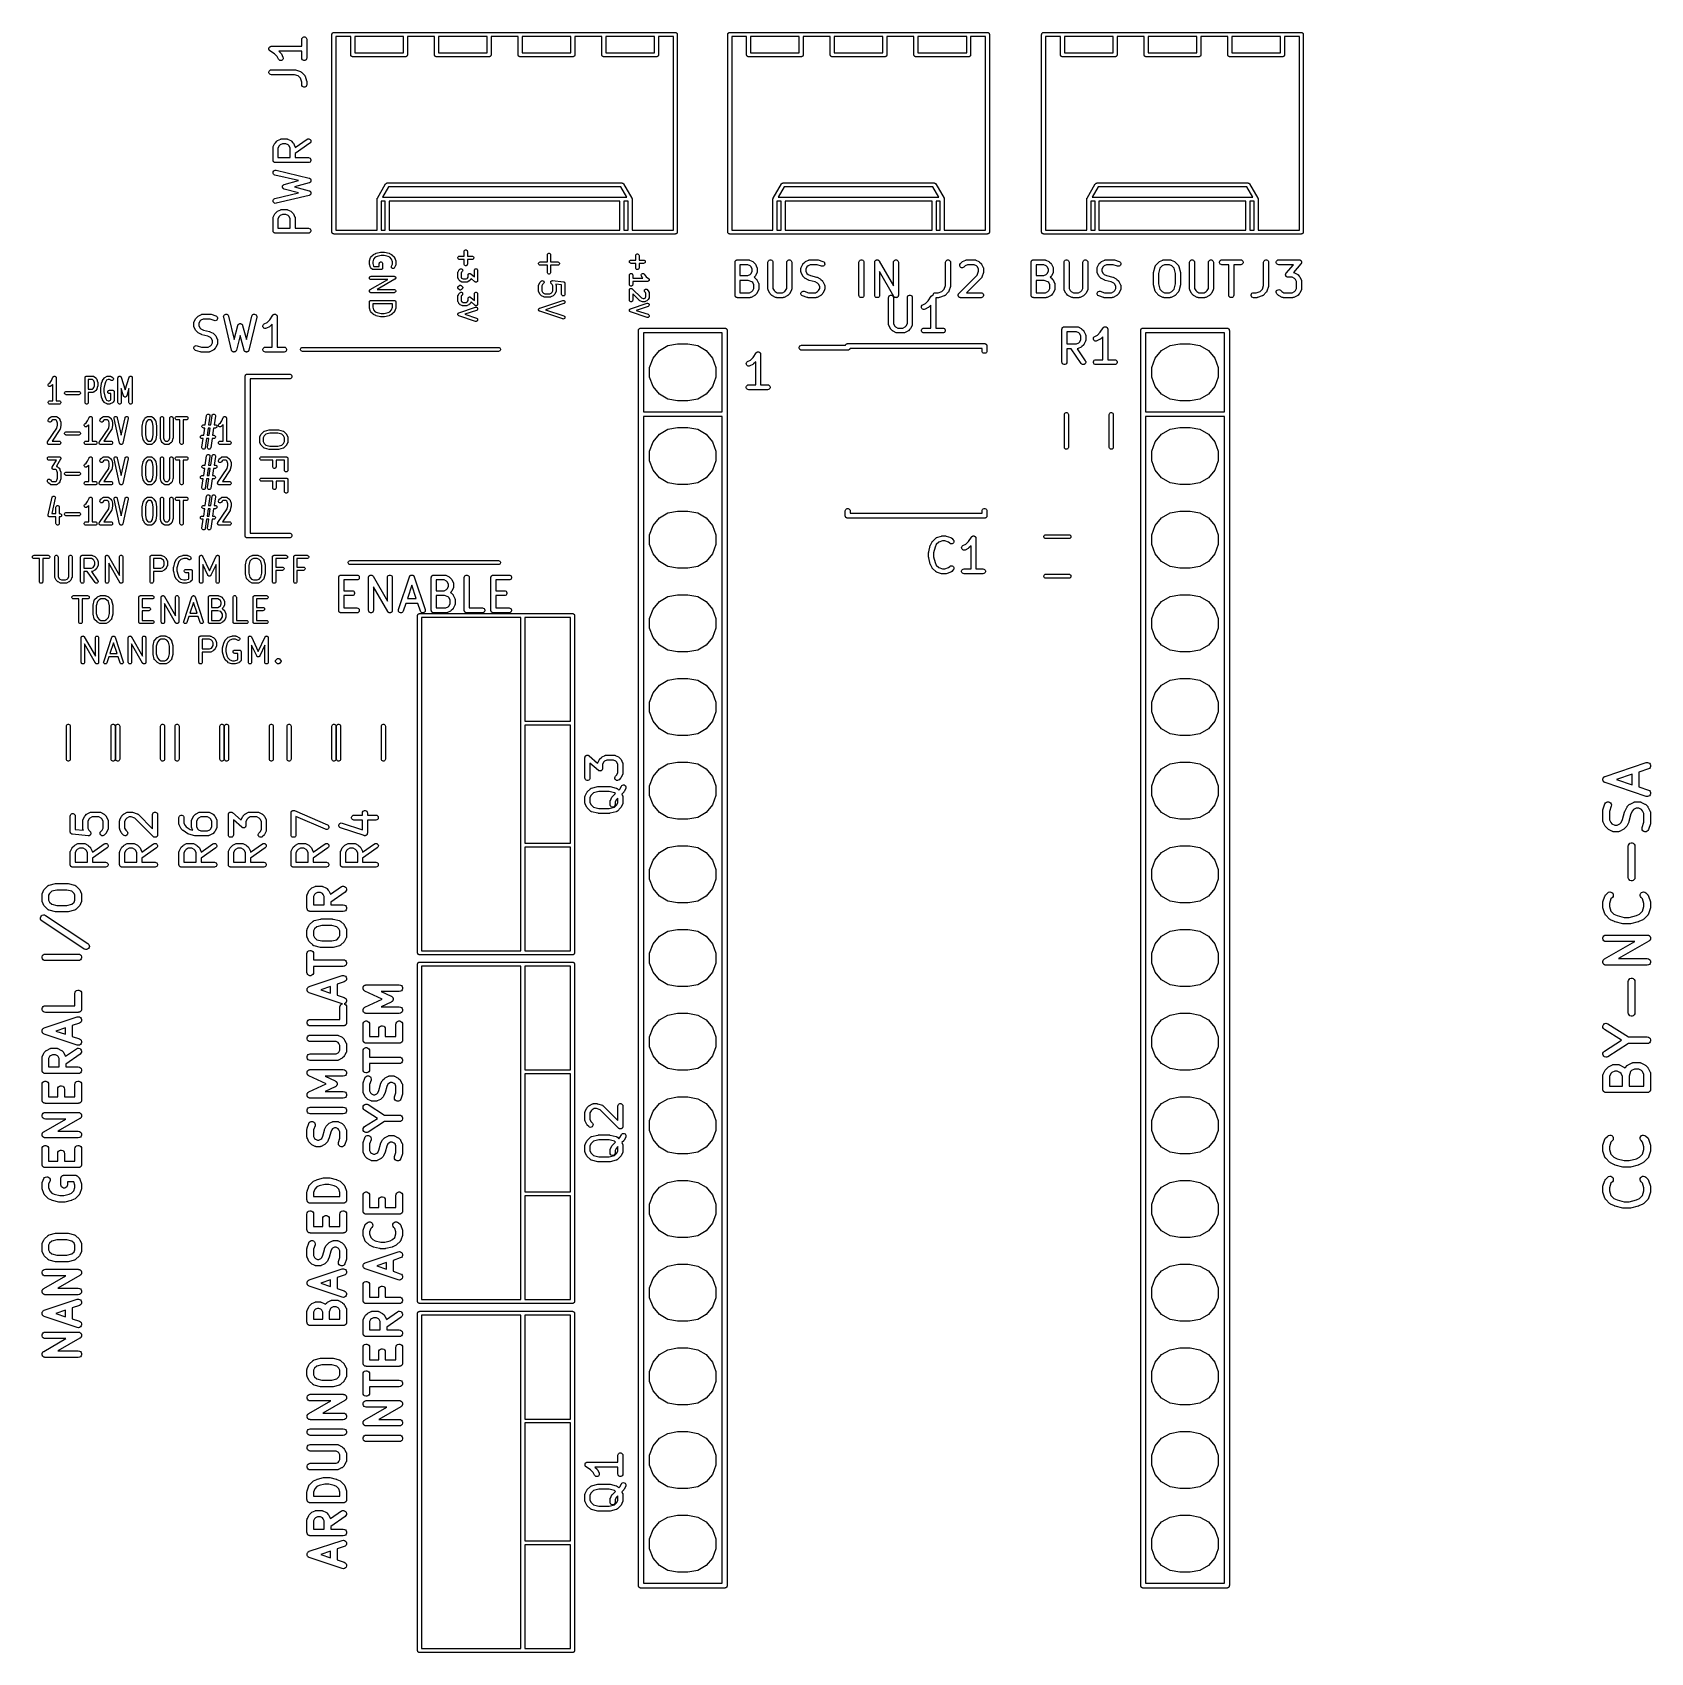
# Model space of a CAD drawing. Extents: x 127.3 to 176.4, y -111.4 to -62.2.
import ezdxf

# ---------------------------------------------------------------- set-up
doc = ezdxf.new("R2010")
doc.units = 0
doc.header["$MEASUREMENT"] = 0
doc.layers.add('BLACK', color=7, linetype='CONTINUOUS')

msp = doc.modelspace()

# ---------------------------------------------------------------- linework, layer by layer
at = {"layer": 'Black'}
for p, q in [((135.505, -62.4079), (135.51, -62.3822)), ((135.505, -62.6186), (135.505, -62.4079)), ((135.51, -62.3822), (135.523, -62.3597)), ((135.523, -62.3597), (135.543, -62.3429)), ((135.543, -62.3429), (135.567, -62.334)), ((135.567, -62.334), (135.593, -62.334)), ((135.593, -62.334), (135.618, -62.3429)), ((135.618, -62.3429), (135.638, -62.3597)), ((135.638, -62.3597), (135.651, -62.3822)), ((135.651, -62.3822), (135.655, -62.4079)), ((135.655, -62.4079), (135.655, -62.9793)), ((136.419, -62.258), (136.42, -62.2528)), ((136.419, -68.258), (136.419, -62.258)), ((136.42, -62.2476), (136.421, -62.2427)), ((136.42, -62.2528), (136.42, -62.2476)), ((136.421, -62.2427), (136.422, -62.2375)), ((136.422, -62.2375), (136.425, -62.2329)), ((136.425, -62.2329), (136.427, -62.228)), ((136.427, -62.228), (136.43, -62.224)), ((136.43, -62.224), (136.433, -62.2194)), ((136.433, -62.2194), (136.437, -62.2161)), ((136.437, -62.2161), (136.44, -62.212)), ((136.44, -62.212), (136.445, -62.2094)), ((136.445, -62.2094), (136.449, -62.206)), ((136.449, -62.206), (136.454, -62.2042)), ((136.454, -62.2042), (136.458, -62.2016)), ((136.458, -62.2016), (136.463, -62.2007)), ((136.463, -62.2007), (136.468, -62.1989)), ((136.468, -62.1989), (136.474, -62.1989)), ((136.474, -62.1989), (136.479, -62.198)), ((136.479, -62.198), (146.839, -62.198)), ((136.989, -62.318), (136.539, -62.318)), ((136.539, -62.318), (136.539, -68.198)), ((136.989, -62.878), (136.989, -62.318)), ((137.109, -62.318), (137.109, -62.818)), ((138.589, -62.318), (137.109, -62.318)), ((138.589, -62.818), (138.589, -62.318)), ((139.529, -62.318), (138.709, -62.318)), ((138.709, -62.318), (138.709, -62.878)), ((139.529, -62.878), (139.529, -62.318)), ((139.649, -62.318), (139.649, -62.818)), ((141.129, -62.318), (139.649, -62.318)), ((141.129, -62.818), (141.129, -62.318)), ((142.069, -62.318), (141.249, -62.318)), ((141.249, -62.318), (141.249, -62.878)), ((142.069, -62.878), (142.069, -62.318)), ((142.189, -62.318), (142.189, -62.818)), ((143.669, -62.318), (142.189, -62.318)), ((143.669, -62.818), (143.669, -62.318)), ((144.609, -62.318), (143.789, -62.318)), ((143.789, -62.318), (143.789, -62.878)), ((144.609, -62.878), (144.609, -62.318)), ((144.729, -62.318), (144.729, -62.818)), ((146.209, -62.318), (144.729, -62.318)), ((146.209, -62.818), (146.209, -62.318)), ((146.329, -62.318), (146.329, -62.878)), ((146.779, -62.318), (146.329, -62.318)), ((146.779, -68.198), (146.779, -62.318)), ((146.839, -62.198), (146.844, -62.1989)), ((146.844, -62.1989), (146.849, -62.1989)), ((146.849, -62.1989), (146.854, -62.2007)), ((146.854, -62.2007), (146.859, -62.2016)), ((146.859, -62.2016), (146.864, -62.2042)), ((146.864, -62.2042), (146.869, -62.206)), ((146.869, -62.206), (146.873, -62.2094)), ((146.873, -62.2094), (146.877, -62.212)), ((146.877, -62.212), (146.881, -62.2161)), ((146.881, -62.2161), (146.885, -62.2194)), ((146.885, -62.2194), (146.887, -62.224)), ((146.887, -62.224), (146.891, -62.228)), ((146.891, -62.228), (146.892, -62.2329)), ((146.892, -62.2329), (146.895, -62.2375)), ((146.895, -62.2375), (146.896, -62.2427)), ((146.896, -62.2427), (146.898, -62.2476)), ((146.898, -62.2476), (146.898, -62.2528)), ((146.898, -62.2528), (146.899, -62.258)), ((146.899, -62.258), (146.899, -68.258)), ((148.43, -62.258), (148.431, -62.2528)), ((148.43, -68.258), (148.43, -62.258)), ((148.431, -62.2476), (148.433, -62.2427)), ((148.431, -62.2528), (148.431, -62.2476)), ((148.433, -62.2427), (148.434, -62.2375)), ((148.434, -62.2375), (148.436, -62.2329)), ((148.436, -62.2329), (148.438, -62.228)), ((148.438, -62.228), (148.441, -62.224)), ((148.441, -62.224), (148.444, -62.2194)), ((148.444, -62.2194), (148.448, -62.2161)), ((148.448, -62.2161), (148.451, -62.212)), ((148.451, -62.212), (148.456, -62.2094)), ((148.456, -62.2094), (148.46, -62.206)), ((148.46, -62.206), (148.465, -62.2042)), ((148.465, -62.2042), (148.469, -62.2016)), ((148.469, -62.2016), (148.475, -62.2007)), ((148.475, -62.2007), (148.48, -62.1989)), ((148.48, -62.1989), (148.485, -62.1989)), ((148.485, -62.1989), (148.49, -62.198)), ((148.49, -62.198), (156.31, -62.198)), ((149, -62.318), (148.55, -62.318)), ((148.55, -62.318), (148.55, -68.198)), ((149, -62.878), (149, -62.318)), ((149.12, -62.318), (149.12, -62.818)), ((150.6, -62.318), (149.12, -62.318)), ((150.6, -62.818), (150.6, -62.318)), ((151.54, -62.318), (150.72, -62.318)), ((150.72, -62.318), (150.72, -62.878)), ((151.54, -62.878), (151.54, -62.318)), ((151.66, -62.318), (151.66, -62.818)), ((153.14, -62.318), (151.66, -62.318)), ((153.14, -62.818), (153.14, -62.318)), ((154.08, -62.318), (153.26, -62.318)), ((153.26, -62.318), (153.26, -62.878)), ((154.08, -62.878), (154.08, -62.318)), ((154.2, -62.318), (154.2, -62.818)), ((155.68, -62.318), (154.2, -62.318)), ((155.68, -62.818), (155.68, -62.318)), ((155.8, -62.318), (155.8, -62.878)), ((156.25, -62.318), (155.8, -62.318)), ((156.25, -68.198), (156.25, -62.318)), ((156.31, -62.198), (156.315, -62.1989)), ((156.315, -62.1989), (156.32, -62.1989)), ((156.32, -62.1989), (156.325, -62.2007)), ((156.325, -62.2007), (156.331, -62.2016)), ((156.331, -62.2016), (156.335, -62.2042)), ((156.335, -62.2042), (156.34, -62.206)), ((156.34, -62.206), (156.344, -62.2094)), ((156.344, -62.2094), (156.349, -62.212)), ((156.349, -62.212), (156.352, -62.2161)), ((156.352, -62.2161), (156.356, -62.2194)), ((156.356, -62.2194), (156.359, -62.224)), ((156.359, -62.224), (156.362, -62.228)), ((156.362, -62.228), (156.364, -62.2329)), ((156.364, -62.2329), (156.366, -62.2375)), ((156.366, -62.2375), (156.367, -62.2427)), ((156.367, -62.2427), (156.369, -62.2476)), ((156.369, -62.2476), (156.369, -62.2528)), ((156.369, -62.2528), (156.37, -62.258)), ((156.37, -62.258), (156.37, -68.258)), ((157.955, -62.258), (157.956, -62.2528)), ((157.955, -68.258), (157.955, -62.258)), ((157.956, -62.2476), (157.958, -62.2427)), ((157.956, -62.2528), (157.956, -62.2476)), ((157.958, -62.2427), (157.959, -62.2375)), ((157.959, -62.2375), (157.961, -62.2329)), ((157.961, -62.2329), (157.963, -62.228)), ((157.963, -62.228), (157.966, -62.224)), ((157.966, -62.224), (157.969, -62.2194)), ((157.969, -62.2194), (157.973, -62.2161)), ((157.973, -62.2161), (157.976, -62.212)), ((157.976, -62.212), (157.981, -62.2094)), ((157.981, -62.2094), (157.985, -62.206)), ((157.985, -62.206), (157.99, -62.2042)), ((157.99, -62.2042), (157.994, -62.2016)), ((157.994, -62.2016), (158, -62.2007)), ((158, -62.2007), (158.005, -62.1989)), ((158.005, -62.1989), (158.01, -62.1989)), ((158.01, -62.1989), (158.015, -62.198)), ((158.015, -62.198), (165.835, -62.198)), ((158.525, -62.318), (158.075, -62.318)), ((158.075, -62.318), (158.075, -68.198)), ((158.525, -62.878), (158.525, -62.318)), ((158.645, -62.318), (158.645, -62.818)), ((160.125, -62.318), (158.645, -62.318)), ((160.125, -62.818), (160.125, -62.318)), ((161.065, -62.318), (160.245, -62.318)), ((160.245, -62.318), (160.245, -62.878)), ((161.065, -62.878), (161.065, -62.318)), ((161.185, -62.318), (161.185, -62.818)), ((162.665, -62.318), (161.185, -62.318)), ((162.665, -62.818), (162.665, -62.318)), ((163.605, -62.318), (162.785, -62.318)), ((162.785, -62.318), (162.785, -62.878)), ((163.605, -62.878), (163.605, -62.318)), ((163.725, -62.318), (163.725, -62.818)), ((165.205, -62.318), (163.725, -62.318)), ((165.205, -62.818), (165.205, -62.318)), ((165.325, -62.318), (165.325, -62.878)), ((165.775, -62.318), (165.325, -62.318)), ((165.775, -68.198), (165.775, -62.318)), ((165.835, -62.198), (165.84, -62.1989)), ((165.84, -62.1989), (165.845, -62.1989)), ((165.845, -62.1989), (165.85, -62.2007)), ((165.85, -62.2007), (165.856, -62.2016)), ((165.856, -62.2016), (165.86, -62.2042)), ((165.86, -62.2042), (165.865, -62.206)), ((165.865, -62.206), (165.869, -62.2094)), ((165.869, -62.2094), (165.874, -62.212)), ((165.874, -62.212), (165.877, -62.2161)), ((165.877, -62.2161), (165.881, -62.2194)), ((165.881, -62.2194), (165.884, -62.224)), ((165.884, -62.224), (165.887, -62.228)), ((165.887, -62.228), (165.889, -62.2329)), ((165.889, -62.2329), (165.891, -62.2375)), ((165.891, -62.2375), (165.892, -62.2427)), ((165.892, -62.2427), (165.894, -62.2476)), ((165.894, -62.2476), (165.894, -62.2528)), ((165.894, -62.2528), (165.895, -62.258)), ((165.895, -62.258), (165.895, -68.258)), ((134.506, -62.6888), (134.507, -62.6847)), ((134.507, -62.6977), (134.506, -62.6888)), ((134.507, -62.6806), (134.51, -62.6722)), ((134.507, -62.6847), (134.507, -62.6806)), ((134.507, -62.7066), (134.507, -62.6977)), ((134.508, -62.7105), (134.507, -62.7066)), ((134.508, -62.7147), (134.508, -62.7105)), ((134.512, -62.7227), (134.508, -62.7147)), ((134.51, -62.6722), (134.512, -62.6635)), ((134.512, -62.6635), (134.514, -62.66)), ((134.515, -62.7311), (134.512, -62.7227)), ((134.514, -62.66), (134.515, -62.6561)), ((134.515, -62.6561), (134.521, -62.6492)), ((134.518, -62.7343), (134.515, -62.7311)), ((134.52, -62.738), (134.518, -62.7343)), ((134.526, -62.7442), (134.52, -62.738)), ((134.521, -62.6492), (134.526, -62.6418)), ((134.526, -62.6418), (134.53, -62.6393)), ((134.532, -62.751), (134.526, -62.7442)), ((134.53, -62.6393), (134.532, -62.6361)), ((134.532, -62.6361), (134.54, -62.6317)), ((134.536, -62.7531), (134.532, -62.751)), ((134.539, -62.756), (134.536, -62.7531)), ((134.675, -62.8471), (134.539, -62.756)), ((134.54, -62.6317), (134.547, -62.6264)), ((134.547, -62.6264), (134.551, -62.6252)), ((134.551, -62.6252), (134.555, -62.6231)), ((134.555, -62.6231), (134.564, -62.6216)), ((134.564, -62.6216), (134.572, -62.619)), ((134.572, -62.619), (134.576, -62.6193)), ((134.576, -62.6193), (134.58, -62.6186)), ((134.58, -62.6186), (135.505, -62.6186)), ((134.757, -62.9285), (134.675, -62.8471)), ((134.799, -63.0128), (134.757, -62.9285)), ((135.505, -62.7686), (134.809, -62.7686)), ((134.809, -62.7686), (134.872, -62.831)), ((134.872, -62.831), (134.878, -62.8409)), ((134.878, -62.8409), (134.886, -62.8505)), ((134.886, -62.8505), (134.933, -62.9458)), ((134.933, -62.9458), (134.941, -62.9707)), ((135.505, -62.9793), (135.505, -62.7686)), ((136.99, -62.8832), (136.989, -62.878)), ((136.99, -62.8884), (136.99, -62.8832)), ((136.991, -62.8933), (136.99, -62.8884)), ((136.992, -62.8985), (136.991, -62.8933)), ((136.995, -62.9031), (136.992, -62.8985)), ((136.997, -62.908), (136.995, -62.9031)), ((137, -62.912), (136.997, -62.908)), ((137.003, -62.9166), (137, -62.912)), ((137.007, -62.9199), (137.003, -62.9166)), ((137.01, -62.924), (137.007, -62.9199)), ((137.015, -62.9266), (137.01, -62.924)), ((137.019, -62.93), (137.015, -62.9266)), ((137.024, -62.9318), (137.019, -62.93)), ((137.028, -62.9344), (137.024, -62.9318)), ((137.033, -62.9353), (137.028, -62.9344)), ((137.038, -62.9371), (137.033, -62.9353)), ((137.044, -62.9371), (137.038, -62.9371)), ((137.049, -62.938), (137.044, -62.9371)), ((138.649, -62.938), (137.049, -62.938)), ((137.109, -62.818), (138.589, -62.818)), ((138.654, -62.9371), (138.649, -62.938)), ((138.659, -62.9371), (138.654, -62.9371)), ((138.664, -62.9353), (138.659, -62.9371)), ((138.669, -62.9344), (138.664, -62.9353)), ((138.674, -62.9318), (138.669, -62.9344)), ((138.679, -62.93), (138.674, -62.9318)), ((138.683, -62.9266), (138.679, -62.93)), ((138.687, -62.924), (138.683, -62.9266)), ((138.691, -62.9199), (138.687, -62.924)), ((138.695, -62.9166), (138.691, -62.9199)), ((138.697, -62.912), (138.695, -62.9166)), ((138.701, -62.908), (138.697, -62.912)), ((138.702, -62.9031), (138.701, -62.908)), ((138.705, -62.8985), (138.702, -62.9031)), ((138.706, -62.8933), (138.705, -62.8985)), ((138.708, -62.8884), (138.706, -62.8933)), ((138.709, -62.878), (138.708, -62.8832)), ((138.708, -62.8832), (138.708, -62.8884)), ((139.53, -62.8832), (139.529, -62.878)), ((139.53, -62.8884), (139.53, -62.8832)), ((139.531, -62.8933), (139.53, -62.8884)), ((139.532, -62.8985), (139.531, -62.8933)), ((139.535, -62.9031), (139.532, -62.8985)), ((139.537, -62.908), (139.535, -62.9031)), ((139.54, -62.912), (139.537, -62.908)), ((139.543, -62.9166), (139.54, -62.912)), ((139.547, -62.9199), (139.543, -62.9166)), ((139.55, -62.924), (139.547, -62.9199)), ((139.555, -62.9266), (139.55, -62.924)), ((139.559, -62.93), (139.555, -62.9266)), ((139.564, -62.9318), (139.559, -62.93)), ((139.568, -62.9344), (139.564, -62.9318)), ((139.573, -62.9353), (139.568, -62.9344)), ((139.578, -62.9371), (139.573, -62.9353)), ((139.584, -62.9371), (139.578, -62.9371)), ((139.589, -62.938), (139.584, -62.9371)), ((141.189, -62.938), (139.589, -62.938)), ((139.649, -62.818), (141.129, -62.818)), ((141.194, -62.9371), (141.189, -62.938)), ((141.199, -62.9371), (141.194, -62.9371)), ((141.204, -62.9353), (141.199, -62.9371)), ((141.209, -62.9344), (141.204, -62.9353)), ((141.214, -62.9318), (141.209, -62.9344)), ((141.219, -62.93), (141.214, -62.9318)), ((141.223, -62.9266), (141.219, -62.93)), ((141.227, -62.924), (141.223, -62.9266)), ((141.231, -62.9199), (141.227, -62.924)), ((141.235, -62.9166), (141.231, -62.9199)), ((141.237, -62.912), (141.235, -62.9166)), ((141.241, -62.908), (141.237, -62.912)), ((141.242, -62.9031), (141.241, -62.908)), ((141.245, -62.8985), (141.242, -62.9031)), ((141.246, -62.8933), (141.245, -62.8985)), ((141.248, -62.8884), (141.246, -62.8933)), ((141.249, -62.878), (141.248, -62.8832)), ((141.248, -62.8832), (141.248, -62.8884)), ((142.07, -62.8832), (142.069, -62.878)), ((142.07, -62.8884), (142.07, -62.8832)), ((142.071, -62.8933), (142.07, -62.8884)), ((142.072, -62.8985), (142.071, -62.8933)), ((142.075, -62.9031), (142.072, -62.8985)), ((142.077, -62.908), (142.075, -62.9031)), ((142.08, -62.912), (142.077, -62.908)), ((142.083, -62.9166), (142.08, -62.912)), ((142.087, -62.9199), (142.083, -62.9166)), ((142.09, -62.924), (142.087, -62.9199)), ((142.095, -62.9266), (142.09, -62.924)), ((142.099, -62.93), (142.095, -62.9266)), ((142.104, -62.9318), (142.099, -62.93)), ((142.108, -62.9344), (142.104, -62.9318)), ((142.113, -62.9353), (142.108, -62.9344)), ((142.118, -62.9371), (142.113, -62.9353)), ((142.124, -62.9371), (142.118, -62.9371)), ((142.129, -62.938), (142.124, -62.9371)), ((143.729, -62.938), (142.129, -62.938)), ((142.189, -62.818), (143.669, -62.818)), ((143.734, -62.9371), (143.729, -62.938)), ((143.739, -62.9371), (143.734, -62.9371)), ((143.744, -62.9353), (143.739, -62.9371)), ((143.749, -62.9344), (143.744, -62.9353)), ((143.754, -62.9318), (143.749, -62.9344)), ((143.759, -62.93), (143.754, -62.9318)), ((143.763, -62.9266), (143.759, -62.93)), ((143.767, -62.924), (143.763, -62.9266)), ((143.771, -62.9199), (143.767, -62.924)), ((143.775, -62.9166), (143.771, -62.9199)), ((143.777, -62.912), (143.775, -62.9166)), ((143.781, -62.908), (143.777, -62.912)), ((143.782, -62.9031), (143.781, -62.908)), ((143.785, -62.8985), (143.782, -62.9031)), ((143.786, -62.8933), (143.785, -62.8985)), ((143.788, -62.8884), (143.786, -62.8933)), ((143.789, -62.878), (143.788, -62.8832)), ((143.788, -62.8832), (143.788, -62.8884)), ((144.61, -62.8832), (144.609, -62.878)), ((144.61, -62.8884), (144.61, -62.8832)), ((144.611, -62.8933), (144.61, -62.8884)), ((144.612, -62.8985), (144.611, -62.8933)), ((144.615, -62.9031), (144.612, -62.8985)), ((144.617, -62.908), (144.615, -62.9031)), ((144.62, -62.912), (144.617, -62.908)), ((144.623, -62.9166), (144.62, -62.912)), ((144.627, -62.9199), (144.623, -62.9166)), ((144.63, -62.924), (144.627, -62.9199)), ((144.635, -62.9266), (144.63, -62.924)), ((144.639, -62.93), (144.635, -62.9266)), ((144.644, -62.9318), (144.639, -62.93)), ((144.648, -62.9344), (144.644, -62.9318)), ((144.653, -62.9353), (144.648, -62.9344)), ((144.658, -62.9371), (144.653, -62.9353)), ((144.664, -62.9371), (144.658, -62.9371)), ((144.669, -62.938), (144.664, -62.9371)), ((146.269, -62.938), (144.669, -62.938)), ((144.729, -62.818), (146.209, -62.818)), ((146.274, -62.9371), (146.269, -62.938)), ((146.279, -62.9371), (146.274, -62.9371)), ((146.284, -62.9353), (146.279, -62.9371)), ((146.289, -62.9344), (146.284, -62.9353)), ((146.294, -62.9318), (146.289, -62.9344)), ((146.299, -62.93), (146.294, -62.9318)), ((146.303, -62.9266), (146.299, -62.93)), ((146.307, -62.924), (146.303, -62.9266)), ((146.311, -62.9199), (146.307, -62.924)), ((146.315, -62.9166), (146.311, -62.9199)), ((146.317, -62.912), (146.315, -62.9166)), ((146.321, -62.908), (146.317, -62.912)), ((146.322, -62.9031), (146.321, -62.908)), ((146.325, -62.8985), (146.322, -62.9031)), ((146.326, -62.8933), (146.325, -62.8985)), ((146.328, -62.8884), (146.326, -62.8933)), ((146.329, -62.878), (146.328, -62.8832)), ((146.328, -62.8832), (146.328, -62.8884)), ((149.001, -62.8832), (149, -62.878)), ((149.001, -62.8884), (149.001, -62.8832)), ((149.003, -62.8933), (149.001, -62.8884)), ((149.004, -62.8985), (149.003, -62.8933)), ((149.006, -62.9031), (149.004, -62.8985)), ((149.008, -62.908), (149.006, -62.9031)), ((149.011, -62.912), (149.008, -62.908)), ((149.014, -62.9166), (149.011, -62.912)), ((149.018, -62.9199), (149.014, -62.9166)), ((149.021, -62.924), (149.018, -62.9199)), ((149.026, -62.9266), (149.021, -62.924)), ((149.03, -62.93), (149.026, -62.9266)), ((149.035, -62.9318), (149.03, -62.93)), ((149.039, -62.9344), (149.035, -62.9318)), ((149.045, -62.9353), (149.039, -62.9344)), ((149.05, -62.9371), (149.045, -62.9353)), ((149.055, -62.9371), (149.05, -62.9371)), ((149.06, -62.938), (149.055, -62.9371)), ((150.66, -62.938), (149.06, -62.938)), ((149.12, -62.818), (150.6, -62.818)), ((150.665, -62.9371), (150.66, -62.938)), ((150.67, -62.9371), (150.665, -62.9371)), ((150.675, -62.9353), (150.67, -62.9371)), ((150.681, -62.9344), (150.675, -62.9353)), ((150.685, -62.9318), (150.681, -62.9344)), ((150.69, -62.93), (150.685, -62.9318)), ((150.694, -62.9266), (150.69, -62.93)), ((150.699, -62.924), (150.694, -62.9266)), ((150.702, -62.9199), (150.699, -62.924)), ((150.706, -62.9166), (150.702, -62.9199)), ((150.709, -62.912), (150.706, -62.9166)), ((150.712, -62.908), (150.709, -62.912)), ((150.714, -62.9031), (150.712, -62.908)), ((150.716, -62.8985), (150.714, -62.9031)), ((150.717, -62.8933), (150.716, -62.8985)), ((150.719, -62.8884), (150.717, -62.8933)), ((150.72, -62.878), (150.719, -62.8832)), ((150.719, -62.8832), (150.719, -62.8884)), ((151.541, -62.8832), (151.54, -62.878)), ((151.541, -62.8884), (151.541, -62.8832)), ((151.543, -62.8933), (151.541, -62.8884)), ((151.544, -62.8985), (151.543, -62.8933)), ((151.546, -62.9031), (151.544, -62.8985)), ((151.548, -62.908), (151.546, -62.9031)), ((151.551, -62.912), (151.548, -62.908)), ((151.554, -62.9166), (151.551, -62.912)), ((151.558, -62.9199), (151.554, -62.9166)), ((151.561, -62.924), (151.558, -62.9199)), ((151.566, -62.9266), (151.561, -62.924)), ((151.57, -62.93), (151.566, -62.9266)), ((151.575, -62.9318), (151.57, -62.93)), ((151.579, -62.9344), (151.575, -62.9318)), ((151.585, -62.9353), (151.579, -62.9344)), ((151.59, -62.9371), (151.585, -62.9353)), ((151.595, -62.9371), (151.59, -62.9371)), ((151.6, -62.938), (151.595, -62.9371)), ((153.2, -62.938), (151.6, -62.938)), ((151.66, -62.818), (153.14, -62.818)), ((153.205, -62.9371), (153.2, -62.938)), ((153.21, -62.9371), (153.205, -62.9371)), ((153.215, -62.9353), (153.21, -62.9371)), ((153.221, -62.9344), (153.215, -62.9353)), ((153.225, -62.9318), (153.221, -62.9344)), ((153.23, -62.93), (153.225, -62.9318)), ((153.234, -62.9266), (153.23, -62.93)), ((153.239, -62.924), (153.234, -62.9266)), ((153.242, -62.9199), (153.239, -62.924)), ((153.246, -62.9166), (153.242, -62.9199)), ((153.249, -62.912), (153.246, -62.9166)), ((153.252, -62.908), (153.249, -62.912)), ((153.254, -62.9031), (153.252, -62.908)), ((153.256, -62.8985), (153.254, -62.9031)), ((153.257, -62.8933), (153.256, -62.8985)), ((153.259, -62.8884), (153.257, -62.8933)), ((153.26, -62.878), (153.259, -62.8832)), ((153.259, -62.8832), (153.259, -62.8884)), ((154.081, -62.8832), (154.08, -62.878)), ((154.081, -62.8884), (154.081, -62.8832)), ((154.083, -62.8933), (154.081, -62.8884)), ((154.084, -62.8985), (154.083, -62.8933)), ((154.086, -62.9031), (154.084, -62.8985)), ((154.088, -62.908), (154.086, -62.9031)), ((154.091, -62.912), (154.088, -62.908)), ((154.094, -62.9166), (154.091, -62.912)), ((154.098, -62.9199), (154.094, -62.9166)), ((154.101, -62.924), (154.098, -62.9199)), ((154.106, -62.9266), (154.101, -62.924)), ((154.11, -62.93), (154.106, -62.9266)), ((154.115, -62.9318), (154.11, -62.93)), ((154.119, -62.9344), (154.115, -62.9318)), ((154.125, -62.9353), (154.119, -62.9344)), ((154.13, -62.9371), (154.125, -62.9353)), ((154.135, -62.9371), (154.13, -62.9371)), ((154.14, -62.938), (154.135, -62.9371)), ((155.74, -62.938), (154.14, -62.938)), ((154.2, -62.818), (155.68, -62.818)), ((155.745, -62.9371), (155.74, -62.938)), ((155.75, -62.9371), (155.745, -62.9371)), ((155.755, -62.9353), (155.75, -62.9371)), ((155.761, -62.9344), (155.755, -62.9353)), ((155.765, -62.9318), (155.761, -62.9344)), ((155.77, -62.93), (155.765, -62.9318)), ((155.774, -62.9266), (155.77, -62.93)), ((155.779, -62.924), (155.774, -62.9266)), ((155.782, -62.9199), (155.779, -62.924)), ((155.786, -62.9166), (155.782, -62.9199)), ((155.789, -62.912), (155.786, -62.9166)), ((155.792, -62.908), (155.789, -62.912)), ((155.794, -62.9031), (155.792, -62.908)), ((155.796, -62.8985), (155.794, -62.9031)), ((155.797, -62.8933), (155.796, -62.8985)), ((155.799, -62.8884), (155.797, -62.8933)), ((155.8, -62.878), (155.799, -62.8832)), ((155.799, -62.8832), (155.799, -62.8884)), ((158.526, -62.8832), (158.525, -62.878)), ((158.526, -62.8884), (158.526, -62.8832)), ((158.528, -62.8933), (158.526, -62.8884)), ((158.529, -62.8985), (158.528, -62.8933)), ((158.531, -62.9031), (158.529, -62.8985)), ((158.533, -62.908), (158.531, -62.9031)), ((158.536, -62.912), (158.533, -62.908)), ((158.539, -62.9166), (158.536, -62.912)), ((158.543, -62.9199), (158.539, -62.9166)), ((158.546, -62.924), (158.543, -62.9199)), ((158.551, -62.9266), (158.546, -62.924)), ((158.555, -62.93), (158.551, -62.9266)), ((158.56, -62.9318), (158.555, -62.93)), ((158.564, -62.9344), (158.56, -62.9318)), ((158.57, -62.9353), (158.564, -62.9344)), ((158.575, -62.9371), (158.57, -62.9353)), ((158.58, -62.9371), (158.575, -62.9371)), ((158.585, -62.938), (158.58, -62.9371)), ((160.185, -62.938), (158.585, -62.938)), ((158.645, -62.818), (160.125, -62.818)), ((160.19, -62.9371), (160.185, -62.938)), ((160.195, -62.9371), (160.19, -62.9371)), ((160.2, -62.9353), (160.195, -62.9371)), ((160.206, -62.9344), (160.2, -62.9353)), ((160.21, -62.9318), (160.206, -62.9344)), ((160.215, -62.93), (160.21, -62.9318)), ((160.219, -62.9266), (160.215, -62.93)), ((160.224, -62.924), (160.219, -62.9266)), ((160.227, -62.9199), (160.224, -62.924)), ((160.231, -62.9166), (160.227, -62.9199)), ((160.234, -62.912), (160.231, -62.9166)), ((160.237, -62.908), (160.234, -62.912)), ((160.239, -62.9031), (160.237, -62.908)), ((160.241, -62.8985), (160.239, -62.9031)), ((160.242, -62.8933), (160.241, -62.8985)), ((160.244, -62.8884), (160.242, -62.8933)), ((160.245, -62.878), (160.244, -62.8832)), ((160.244, -62.8832), (160.244, -62.8884)), ((161.066, -62.8832), (161.065, -62.878)), ((161.066, -62.8884), (161.066, -62.8832)), ((161.068, -62.8933), (161.066, -62.8884)), ((161.069, -62.8985), (161.068, -62.8933)), ((161.071, -62.9031), (161.069, -62.8985)), ((161.073, -62.908), (161.071, -62.9031)), ((161.076, -62.912), (161.073, -62.908)), ((161.079, -62.9166), (161.076, -62.912)), ((161.083, -62.9199), (161.079, -62.9166)), ((161.086, -62.924), (161.083, -62.9199)), ((161.091, -62.9266), (161.086, -62.924)), ((161.095, -62.93), (161.091, -62.9266)), ((161.1, -62.9318), (161.095, -62.93)), ((161.104, -62.9344), (161.1, -62.9318)), ((161.11, -62.9353), (161.104, -62.9344)), ((161.115, -62.9371), (161.11, -62.9353)), ((161.12, -62.9371), (161.115, -62.9371)), ((161.125, -62.938), (161.12, -62.9371)), ((162.725, -62.938), (161.125, -62.938)), ((161.185, -62.818), (162.665, -62.818)), ((162.73, -62.9371), (162.725, -62.938)), ((162.735, -62.9371), (162.73, -62.9371)), ((162.74, -62.9353), (162.735, -62.9371)), ((162.746, -62.9344), (162.74, -62.9353)), ((162.75, -62.9318), (162.746, -62.9344)), ((162.755, -62.93), (162.75, -62.9318)), ((162.759, -62.9266), (162.755, -62.93)), ((162.764, -62.924), (162.759, -62.9266)), ((162.767, -62.9199), (162.764, -62.924)), ((162.771, -62.9166), (162.767, -62.9199)), ((162.774, -62.912), (162.771, -62.9166)), ((162.777, -62.908), (162.774, -62.912)), ((162.779, -62.9031), (162.777, -62.908)), ((162.781, -62.8985), (162.779, -62.9031)), ((162.782, -62.8933), (162.781, -62.8985)), ((162.784, -62.8884), (162.782, -62.8933)), ((162.785, -62.878), (162.784, -62.8832)), ((162.784, -62.8832), (162.784, -62.8884)), ((163.606, -62.8832), (163.605, -62.878)), ((163.606, -62.8884), (163.606, -62.8832)), ((163.608, -62.8933), (163.606, -62.8884)), ((163.609, -62.8985), (163.608, -62.8933)), ((163.611, -62.9031), (163.609, -62.8985)), ((163.613, -62.908), (163.611, -62.9031)), ((163.616, -62.912), (163.613, -62.908)), ((163.619, -62.9166), (163.616, -62.912)), ((163.623, -62.9199), (163.619, -62.9166)), ((163.626, -62.924), (163.623, -62.9199)), ((163.631, -62.9266), (163.626, -62.924)), ((163.635, -62.93), (163.631, -62.9266)), ((163.64, -62.9318), (163.635, -62.93)), ((163.644, -62.9344), (163.64, -62.9318)), ((163.65, -62.9353), (163.644, -62.9344)), ((163.655, -62.9371), (163.65, -62.9353)), ((163.66, -62.9371), (163.655, -62.9371)), ((163.665, -62.938), (163.66, -62.9371)), ((165.265, -62.938), (163.665, -62.938)), ((163.725, -62.818), (165.205, -62.818)), ((165.27, -62.9371), (165.265, -62.938)), ((165.275, -62.9371), (165.27, -62.9371)), ((165.28, -62.9353), (165.275, -62.9371)), ((165.286, -62.9344), (165.28, -62.9353)), ((165.29, -62.9318), (165.286, -62.9344)), ((165.295, -62.93), (165.29, -62.9318)), ((165.299, -62.9266), (165.295, -62.93)), ((165.304, -62.924), (165.299, -62.9266)), ((165.307, -62.9199), (165.304, -62.924)), ((165.311, -62.9166), (165.307, -62.9199)), ((165.314, -62.912), (165.311, -62.9166)), ((165.317, -62.908), (165.314, -62.912)), ((165.319, -62.9031), (165.317, -62.908)), ((165.321, -62.8985), (165.319, -62.9031)), ((165.322, -62.8933), (165.321, -62.8985)), ((165.324, -62.8884), (165.322, -62.8933)), ((165.325, -62.878), (165.324, -62.8832)), ((165.324, -62.8832), (165.324, -62.8884)), ((134.507, -63.3949), (134.515, -63.3704)), ((134.507, -63.4209), (134.507, -63.3949)), ((134.515, -63.4454), (134.507, -63.4209)), ((134.515, -63.3704), (134.532, -63.3504)), ((134.532, -63.3504), (134.555, -63.3374)), ((134.555, -63.3374), (134.58, -63.3329)), ((134.58, -63.3329), (135.295, -63.3329)), ((134.815, -63.0338), (134.799, -63.0128)), ((134.836, -63.0481), (134.815, -63.0338)), ((134.862, -63.0542), (134.836, -63.0481)), ((134.887, -63.0512), (134.862, -63.0542)), ((134.911, -63.0395), (134.887, -63.0512)), ((134.929, -63.0206), (134.911, -63.0395)), ((134.939, -62.9967), (134.929, -63.0206)), ((134.941, -62.9707), (134.939, -62.9967)), ((135.295, -63.3329), (135.307, -63.335)), ((135.307, -63.335), (135.318, -63.3367)), ((135.318, -63.3367), (135.461, -63.3843)), ((135.461, -63.3843), (135.465, -63.3864)), ((135.465, -63.3864), (135.469, -63.3875)), ((135.469, -63.3875), (135.476, -63.3926)), ((135.476, -63.3926), (135.484, -63.3967)), ((135.484, -63.3967), (135.487, -63.4)), ((135.487, -63.4), (135.491, -63.4025)), ((135.491, -63.4025), (135.586, -63.4977)), ((135.51, -63.005), (135.505, -62.9793)), ((135.523, -63.0275), (135.51, -63.005)), ((135.543, -63.0443), (135.523, -63.0275)), ((135.567, -63.0532), (135.543, -63.0443)), ((135.593, -63.0532), (135.567, -63.0532)), ((135.618, -63.0443), (135.593, -63.0532)), ((135.638, -63.0275), (135.618, -63.0443)), ((135.651, -63.005), (135.638, -63.0275)), ((135.655, -62.9793), (135.651, -63.005)), ((134.532, -63.4653), (134.515, -63.4454)), ((134.555, -63.4784), (134.532, -63.4653)), ((134.58, -63.4829), (134.555, -63.4784)), ((135.282, -63.4829), (134.58, -63.4829)), ((135.397, -63.521), (135.282, -63.4829)), ((135.467, -63.5912), (135.397, -63.521)), ((135.505, -63.7058), (135.467, -63.5912)), ((135.505, -63.7888), (135.505, -63.7058)), ((135.51, -63.8145), (135.505, -63.7888)), ((135.523, -63.837), (135.51, -63.8145)), ((135.543, -63.8538), (135.523, -63.837)), ((135.567, -63.8627), (135.543, -63.8538)), ((135.593, -63.8627), (135.567, -63.8627)), ((135.586, -63.4977), (135.588, -63.5012)), ((135.588, -63.5012), (135.592, -63.5041)), ((135.592, -63.5041), (135.596, -63.5118)), ((135.618, -63.8538), (135.593, -63.8627)), ((135.596, -63.5118), (135.601, -63.519)), ((135.601, -63.519), (135.602, -63.5232)), ((135.602, -63.5232), (135.604, -63.527)), ((135.604, -63.527), (135.652, -63.6699)), ((135.638, -63.837), (135.618, -63.8538)), ((135.651, -63.8145), (135.638, -63.837)), ((135.655, -63.7888), (135.651, -63.8145)), ((135.652, -63.6699), (135.653, -63.6818)), ((135.653, -63.6818), (135.655, -63.6936)), ((135.655, -63.6936), (135.655, -63.7888)), ((134.632, -65.6941), (134.633, -65.6898)), ((134.632, -66.075), (134.632, -65.6941)), ((134.633, -65.6855), (134.635, -65.6771)), ((134.633, -65.6898), (134.633, -65.6855)), ((134.635, -65.6771), (134.637, -65.6684)), ((134.637, -65.6684), (134.639, -65.6647)), ((134.639, -65.6647), (134.64, -65.6605)), ((134.64, -65.6605), (134.688, -65.5653)), ((134.688, -65.5653), (134.695, -65.5556)), ((134.695, -65.5556), (134.702, -65.5458)), ((134.702, -65.5458), (134.75, -65.4982)), ((134.75, -65.4982), (134.759, -65.4913)), ((134.759, -65.4913), (134.769, -65.4841)), ((134.769, -65.4841), (134.864, -65.4365)), ((134.817, -65.6433), (134.782, -65.7118)), ((134.782, -65.7118), (134.782, -66)), ((134.847, -65.6128), (134.817, -65.6433)), ((134.916, -65.5786), (134.847, -65.6128)), ((134.864, -65.4365), (134.868, -65.4353)), ((134.868, -65.4353), (134.872, -65.4331)), ((134.872, -65.4331), (134.881, -65.4316)), ((134.881, -65.4316), (134.889, -65.4291)), ((134.889, -65.4291), (134.894, -65.4293)), ((134.894, -65.4293), (134.898, -65.4286)), ((134.898, -65.4286), (135.041, -65.4286)), ((135.023, -65.5786), (134.916, -65.5786)), ((135.092, -65.6128), (135.023, -65.5786)), ((135.041, -65.4286), (135.045, -65.4293)), ((135.045, -65.4293), (135.049, -65.4291)), ((135.049, -65.4291), (135.058, -65.4316)), ((135.058, -65.4316), (135.066, -65.4331)), ((135.066, -65.4331), (135.07, -65.4353)), ((135.07, -65.4353), (135.074, -65.4365)), ((135.074, -65.4365), (135.169, -65.4841)), ((135.122, -65.6433), (135.092, -65.6128)), ((135.156, -65.7118), (135.122, -65.6433)), ((135.156, -66), (135.156, -65.7118)), ((135.169, -65.4841), (135.179, -65.4913)), ((135.179, -65.4913), (135.189, -65.4982)), ((135.189, -65.4982), (135.237, -65.5458)), ((135.237, -65.5458), (135.243, -65.5556)), ((135.243, -65.5556), (135.251, -65.5653)), ((135.251, -65.5653), (135.298, -65.6605)), ((135.298, -65.6605), (135.3, -65.6647)), ((135.3, -65.6647), (135.302, -65.6684)), ((135.302, -65.6684), (135.303, -65.6771)), ((135.303, -65.6771), (135.306, -65.6855)), ((135.306, -65.6855), (135.305, -65.6898)), ((135.305, -65.6898), (135.306, -65.693)), ((135.306, -65.693), (135.664, -65.4421)), ((135.75, -65.565), (135.306, -65.876)), ((135.306, -65.876), (135.306, -66)), ((135.664, -65.4421), (135.688, -65.4311)), ((135.688, -65.4311), (135.714, -65.4289)), ((135.714, -65.4289), (135.739, -65.4356)), ((135.739, -65.4356), (135.76, -65.4506)), ((135.769, -65.5466), (135.75, -65.565)), ((135.76, -65.4506), (135.775, -65.4719)), ((135.78, -65.523), (135.769, -65.5466)), ((135.775, -65.4719), (135.782, -65.4971)), ((135.782, -65.4971), (135.78, -65.523)), ((134.634, -66.0815), (134.632, -66.075)), ((134.634, -66.088), (134.634, -66.0815)), ((134.636, -66.0942), (134.634, -66.088)), ((134.637, -66.1007), (134.636, -66.0942)), ((134.64, -66.1064), (134.637, -66.1007)), ((134.642, -66.1125), (134.64, -66.1064)), ((134.647, -66.1175), (134.642, -66.1125)), ((134.65, -66.1232), (134.647, -66.1175)), ((134.655, -66.1274), (134.65, -66.1232)), ((134.653, -66.4044), (134.674, -66.3889)), ((134.659, -66.1325), (134.655, -66.1274)), ((134.665, -66.1358), (134.659, -66.1325)), ((134.67, -66.14), (134.665, -66.1358)), ((134.676, -66.1422), (134.67, -66.14)), ((134.674, -66.3889), (134.699, -66.3815)), ((134.682, -66.1455), (134.676, -66.1422)), ((134.688, -66.1466), (134.682, -66.1455)), ((134.694, -66.1489), (134.688, -66.1466)), ((134.701, -66.1489), (134.694, -66.1489)), ((134.699, -66.3815), (134.725, -66.383)), ((134.707, -66.15), (134.701, -66.1489)), ((135.707, -66.15), (134.707, -66.15)), ((134.725, -66.383), (135.725, -66.6211)), ((134.782, -66), (135.156, -66)), ((135.306, -66), (135.707, -66)), ((135.707, -66), (135.733, -66.0045)), ((135.733, -66.1455), (135.707, -66.15)), ((135.733, -66.0045), (135.756, -66.0176)), ((135.756, -66.1325), (135.733, -66.1455)), ((135.756, -66.0176), (135.772, -66.0375)), ((135.772, -66.1125), (135.756, -66.1325)), ((135.772, -66.0375), (135.781, -66.062)), ((135.781, -66.088), (135.772, -66.1125)), ((135.781, -66.062), (135.781, -66.088)), ((134.633, -66.4515), (134.639, -66.4262)), ((134.636, -66.4774), (134.633, -66.4515)), ((134.647, -66.5007), (134.636, -66.4774)), ((134.639, -66.4262), (134.653, -66.4044)), ((134.666, -66.5186), (134.647, -66.5007)), ((134.69, -66.5289), (134.666, -66.5186)), ((135.401, -66.6982), (134.69, -66.5289)), ((134.918, -66.8781), (134.92, -66.8717)), ((134.919, -66.8845), (134.918, -66.8781)), ((134.918, -66.891), (134.919, -66.8845)), ((134.92, -66.8717), (134.921, -66.865)), ((134.921, -66.865), (134.923, -66.8592)), ((134.923, -66.8592), (134.925, -66.8529)), ((134.925, -66.8529), (134.929, -66.8475)), ((134.929, -66.8475), (134.932, -66.8415)), ((134.932, -66.8415), (134.936, -66.8369)), ((134.936, -66.8369), (134.94, -66.8316)), ((134.94, -66.8316), (134.945, -66.8278)), ((134.945, -66.8278), (134.95, -66.8231)), ((134.95, -66.8231), (134.956, -66.8203)), ((134.956, -66.8203), (134.961, -66.8166)), ((134.961, -66.8166), (134.968, -66.8149)), ((134.968, -66.8149), (134.974, -66.8121)), ((134.974, -66.8121), (135.401, -66.6982)), ((135.727, -66.7665), (135.284, -66.8845)), ((135.284, -66.8845), (135.727, -67.0026)), ((135.725, -66.6211), (135.732, -66.6241)), ((135.734, -66.7633), (135.727, -66.7665)), ((135.732, -66.6241), (135.739, -66.6261)), ((135.741, -66.7611), (135.734, -66.7633)), ((135.739, -66.6261), (135.744, -66.6293)), ((135.745, -66.7579), (135.741, -66.7611)), ((135.744, -66.6293), (135.749, -66.6314)), ((135.75, -66.7556), (135.745, -66.7579)), ((135.749, -66.6314), (135.754, -66.6367)), ((135.756, -66.7501), (135.75, -66.7556)), ((135.754, -66.6367), (135.76, -66.6411)), ((135.762, -66.7456), (135.756, -66.7501)), ((135.76, -66.6411), (135.764, -66.6456)), ((135.765, -66.741), (135.762, -66.7456)), ((135.764, -66.6456), (135.768, -66.6493)), ((135.769, -66.7372), (135.765, -66.741)), ((135.768, -66.6493), (135.771, -66.6562)), ((135.772, -66.7302), (135.769, -66.7372)), ((135.771, -66.6562), (135.775, -66.6624)), ((135.776, -66.7238), (135.772, -66.7302)), ((135.775, -66.6624), (135.777, -66.6677)), ((135.777, -66.7185), (135.776, -66.7238)), ((135.777, -66.6677), (135.779, -66.6726)), ((135.78, -66.7136), (135.777, -66.7185)), ((135.779, -66.6726), (135.78, -66.6802)), ((135.78, -66.6802), (135.782, -66.6876)), ((135.782, -66.6985), (135.78, -66.7059)), ((135.78, -66.7059), (135.78, -66.7136)), ((135.782, -66.6876), (135.782, -66.6931)), ((135.782, -66.6931), (135.782, -66.6985)), ((137.797, -67.2278), (138.047, -66.7978)), ((138.047, -66.7978), (138.054, -66.79)), ((138.054, -66.79), (138.06, -66.782)), ((138.06, -66.7819), (138.069, -66.7768)), ((138.06, -66.782), (138.06, -66.7819)), ((138.06, -66.782), (138.06, -66.782)), ((138.069, -66.7768), (138.078, -66.7716)), ((138.078, -66.7716), (138.088, -66.7698)), ((138.078, -66.7716), (138.078, -66.7716)), ((138.078, -66.7716), (138.078, -66.7716)), ((138.088, -66.7698), (138.099, -66.768)), ((138.099, -66.768), (138.099, -66.768)), ((138.099, -66.768), (145.219, -66.768)), ((145.219, -66.768), (145.219, -66.768)), ((145.219, -66.768), (145.229, -66.7698)), ((145.229, -66.7698), (145.239, -66.7716)), ((145.239, -66.7716), (145.239, -66.7716)), ((145.239, -66.7716), (145.239, -66.7716)), ((145.239, -66.7716), (145.248, -66.7768)), ((145.248, -66.7768), (145.257, -66.7819)), ((145.257, -66.7819), (145.257, -66.782)), ((145.257, -66.782), (145.257, -66.782)), ((145.257, -66.782), (145.264, -66.7901)), ((145.264, -66.7901), (145.271, -66.7978)), ((145.271, -66.7978), (145.271, -66.798)), ((145.271, -66.798), (145.271, -66.798)), ((145.271, -66.798), (145.271, -66.798)), ((145.271, -66.798), (145.521, -67.2278)), ((149.808, -67.2278), (150.058, -66.7978)), ((150.058, -66.7978), (150.065, -66.79)), ((150.065, -66.79), (150.071, -66.782)), ((150.071, -66.782), (150.072, -66.782)), ((150.072, -66.7819), (150.08, -66.7768)), ((150.072, -66.782), (150.072, -66.7819)), ((150.08, -66.7768), (150.089, -66.7716)), ((150.089, -66.7716), (150.09, -66.7716)), ((150.09, -66.7716), (150.1, -66.7698)), ((150.09, -66.7716), (150.09, -66.7716)), ((150.1, -66.7698), (150.11, -66.768)), ((150.11, -66.768), (150.11, -66.768)), ((150.11, -66.768), (154.69, -66.768)), ((154.69, -66.768), (154.69, -66.768)), ((154.69, -66.768), (154.7, -66.7698)), ((154.7, -66.7698), (154.71, -66.7716)), ((154.71, -66.7716), (154.71, -66.7716)), ((154.71, -66.7716), (154.711, -66.7716)), ((154.711, -66.7716), (154.72, -66.7768)), ((154.72, -66.7768), (154.728, -66.7819)), ((154.728, -66.7819), (154.728, -66.782)), ((154.728, -66.782), (154.729, -66.782)), ((154.729, -66.782), (154.735, -66.7901)), ((154.735, -66.7901), (154.742, -66.7978)), ((154.742, -66.7978), (154.742, -66.798)), ((154.742, -66.798), (154.742, -66.798)), ((154.742, -66.798), (154.742, -66.798)), ((154.742, -66.798), (154.992, -67.2278)), ((159.333, -67.2278), (159.583, -66.7978)), ((159.583, -66.7978), (159.59, -66.79)), ((159.59, -66.79), (159.596, -66.782)), ((159.596, -66.782), (159.597, -66.782)), ((159.597, -66.7819), (159.605, -66.7768)), ((159.597, -66.782), (159.597, -66.7819)), ((159.605, -66.7768), (159.614, -66.7716)), ((159.614, -66.7716), (159.615, -66.7716)), ((159.615, -66.7716), (159.625, -66.7698)), ((159.615, -66.7716), (159.615, -66.7716)), ((159.625, -66.7698), (159.635, -66.768)), ((159.635, -66.768), (159.635, -66.768)), ((159.635, -66.768), (164.215, -66.768)), ((164.215, -66.768), (164.215, -66.768)), ((164.215, -66.768), (164.225, -66.7698)), ((164.225, -66.7698), (164.235, -66.7716)), ((164.235, -66.7716), (164.235, -66.7716)), ((164.235, -66.7716), (164.236, -66.7716)), ((164.236, -66.7716), (164.245, -66.7768)), ((164.245, -66.7768), (164.253, -66.7819)), ((164.253, -66.7819), (164.253, -66.782)), ((164.253, -66.782), (164.254, -66.782)), ((164.254, -66.782), (164.26, -66.7901)), ((164.26, -66.7901), (164.267, -66.7978)), ((164.267, -66.7978), (164.267, -66.798)), ((164.267, -66.798), (164.267, -66.798)), ((164.267, -66.798), (164.267, -66.798)), ((164.267, -66.798), (164.517, -67.2278)), ((134.633, -67.3176), (134.636, -67.2917)), ((134.639, -67.3429), (134.633, -67.3176)), ((134.636, -67.2917), (134.647, -67.2684)), ((134.653, -67.3646), (134.639, -67.3429)), ((134.647, -67.2684), (134.666, -67.2505)), ((134.674, -67.3802), (134.653, -67.3646)), ((134.666, -67.2505), (134.69, -67.2402)), ((134.69, -67.2402), (135.401, -67.0709)), ((135.725, -67.148), (134.725, -67.3861)), ((134.92, -66.8974), (134.918, -66.891)), ((134.921, -66.904), (134.92, -66.8974)), ((134.923, -66.9099), (134.921, -66.904)), ((134.925, -66.9162), (134.923, -66.9099)), ((134.929, -66.9216), (134.925, -66.9162)), ((134.932, -66.9276), (134.929, -66.9216)), ((134.936, -66.9322), (134.932, -66.9276)), ((134.94, -66.9375), (134.936, -66.9322)), ((134.945, -66.9413), (134.94, -66.9375)), ((134.95, -66.946), (134.945, -66.9413)), ((134.956, -66.9488), (134.95, -66.946)), ((134.961, -66.9525), (134.956, -66.9488)), ((134.968, -66.9542), (134.961, -66.9525)), ((134.974, -66.957), (134.968, -66.9542)), ((135.401, -67.0709), (134.974, -66.957)), ((135.732, -67.1449), (135.725, -67.148)), ((135.727, -67.0026), (135.734, -67.0058)), ((135.739, -67.143), (135.732, -67.1449)), ((135.734, -67.0058), (135.741, -67.008)), ((135.744, -67.1398), (135.739, -67.143)), ((135.741, -67.008), (135.745, -67.0112)), ((135.749, -67.1376), (135.744, -67.1398)), ((135.745, -67.0112), (135.75, -67.0135)), ((135.754, -67.1324), (135.749, -67.1376)), ((135.75, -67.0135), (135.756, -67.0189)), ((135.76, -67.128), (135.754, -67.1324)), ((135.756, -67.0189), (135.762, -67.0235)), ((135.764, -67.1235), (135.76, -67.128)), ((135.762, -67.0235), (135.765, -67.0281)), ((135.768, -67.1197), (135.764, -67.1235)), ((135.765, -67.0281), (135.769, -67.0319)), ((135.771, -67.1129), (135.768, -67.1197)), ((135.769, -67.0319), (135.772, -67.0389)), ((135.775, -67.1066), (135.771, -67.1129)), ((135.772, -67.0389), (135.776, -67.0452)), ((135.777, -67.1013), (135.775, -67.1066)), ((135.776, -67.0452), (135.777, -67.0506)), ((135.777, -67.0506), (135.78, -67.0555)), ((135.779, -67.0965), (135.777, -67.1013)), ((135.78, -67.0889), (135.779, -67.0965)), ((135.78, -67.0555), (135.78, -67.0631)), ((135.78, -67.0631), (135.782, -67.0706)), ((135.782, -67.0815), (135.78, -67.0889)), ((135.782, -67.0706), (135.782, -67.076)), ((135.782, -67.076), (135.782, -67.0815)), ((137.789, -67.258), (137.79, -67.2528)), ((137.789, -68.198), (137.789, -67.258)), ((137.79, -67.2474), (137.791, -67.2426)), ((137.79, -67.2475), (137.79, -67.2474)), ((137.79, -67.2476), (137.79, -67.2475)), ((137.79, -67.2528), (137.79, -67.2476)), ((137.791, -67.2426), (137.792, -67.2375)), ((137.792, -67.2375), (137.795, -67.2329)), ((137.795, -67.2329), (137.797, -67.228)), ((137.797, -67.2279), (137.797, -67.2278)), ((137.797, -67.228), (137.797, -67.2279)), ((137.909, -67.318), (137.909, -68.198)), ((138.039, -67.318), (137.909, -67.318)), ((138.133, -66.888), (137.953, -67.198)), ((137.953, -67.198), (145.364, -67.198)), ((138.039, -68.198), (138.039, -67.318)), ((145.184, -66.888), (138.133, -66.888)), ((138.159, -67.318), (138.159, -68.198)), ((145.159, -67.318), (138.159, -67.318)), ((145.159, -68.198), (145.159, -67.318)), ((145.364, -67.198), (145.184, -66.888)), ((145.279, -67.318), (145.279, -68.198)), ((145.409, -67.318), (145.279, -67.318)), ((145.409, -68.198), (145.409, -67.318)), ((145.521, -67.2278), (145.521, -67.2279)), ((145.521, -67.2279), (145.521, -67.228)), ((145.521, -67.228), (145.522, -67.2329)), ((145.522, -67.2329), (145.525, -67.2375)), ((145.525, -67.2375), (145.526, -67.2426)), ((145.526, -67.2426), (145.528, -67.2474)), ((145.528, -67.2474), (145.528, -67.2475)), ((145.528, -67.2475), (145.528, -67.2476)), ((145.528, -67.2476), (145.528, -67.2528)), ((145.528, -67.2528), (145.529, -67.258)), ((145.529, -67.258), (145.529, -68.198)), ((149.8, -67.258), (149.801, -67.2528)), ((149.8, -68.198), (149.8, -67.258)), ((149.801, -67.2474), (149.803, -67.2426)), ((149.801, -67.2475), (149.801, -67.2474)), ((149.801, -67.2476), (149.801, -67.2475)), ((149.801, -67.2528), (149.801, -67.2476)), ((149.803, -67.2426), (149.804, -67.2375)), ((149.804, -67.2375), (149.806, -67.2329)), ((149.806, -67.2329), (149.808, -67.228)), ((149.808, -67.2279), (149.808, -67.2278)), ((149.808, -67.228), (149.808, -67.2279)), ((149.92, -67.318), (149.92, -68.198)), ((150.05, -67.318), (149.92, -67.318)), ((150.145, -66.888), (149.964, -67.198)), ((149.964, -67.198), (154.836, -67.198)), ((150.05, -68.198), (150.05, -67.318)), ((154.655, -66.888), (150.145, -66.888)), ((150.17, -67.318), (150.17, -68.198)), ((154.63, -67.318), (150.17, -67.318)), ((154.63, -68.198), (154.63, -67.318)), ((154.836, -67.198), (154.655, -66.888)), ((154.75, -67.318), (154.75, -68.198)), ((154.88, -67.318), (154.75, -67.318)), ((154.88, -68.198), (154.88, -67.318)), ((154.992, -67.2278), (154.992, -67.2279)), ((154.992, -67.2279), (154.992, -67.228)), ((154.992, -67.228), (154.994, -67.2329)), ((154.994, -67.2329), (154.996, -67.2375)), ((154.996, -67.2375), (154.997, -67.2426)), ((154.997, -67.2426), (154.999, -67.2474)), ((154.999, -67.2474), (154.999, -67.2475)), ((154.999, -67.2475), (154.999, -67.2476)), ((154.999, -67.2476), (154.999, -67.2528)), ((154.999, -67.2528), (155, -67.258)), ((155, -67.258), (155, -68.198)), ((159.325, -67.258), (159.326, -67.2528)), ((159.325, -68.198), (159.325, -67.258)), ((159.326, -67.2474), (159.328, -67.2426)), ((159.326, -67.2475), (159.326, -67.2474)), ((159.326, -67.2476), (159.326, -67.2475)), ((159.326, -67.2528), (159.326, -67.2476)), ((159.328, -67.2426), (159.329, -67.2375)), ((159.329, -67.2375), (159.331, -67.2329)), ((159.331, -67.2329), (159.333, -67.228)), ((159.333, -67.2279), (159.333, -67.2278)), ((159.333, -67.228), (159.333, -67.2279)), ((159.445, -67.318), (159.445, -68.198)), ((159.575, -67.318), (159.445, -67.318)), ((159.67, -66.888), (159.489, -67.198)), ((159.489, -67.198), (164.361, -67.198)), ((159.575, -68.198), (159.575, -67.318)), ((164.18, -66.888), (159.67, -66.888)), ((159.695, -67.318), (159.695, -68.198)), ((164.155, -67.318), (159.695, -67.318)), ((164.155, -68.198), (164.155, -67.318)), ((164.361, -67.198), (164.18, -66.888)), ((164.275, -67.318), (164.275, -68.198)), ((164.405, -67.318), (164.275, -67.318)), ((164.405, -68.198), (164.405, -67.318)), ((164.517, -67.2278), (164.517, -67.2279)), ((164.517, -67.2279), (164.517, -67.228)), ((164.517, -67.228), (164.519, -67.2329)), ((164.519, -67.2329), (164.521, -67.2375)), ((164.521, -67.2375), (164.522, -67.2426)), ((164.522, -67.2426), (164.524, -67.2474)), ((164.524, -67.2474), (164.524, -67.2475)), ((164.524, -67.2475), (164.524, -67.2476)), ((164.524, -67.2476), (164.524, -67.2528)), ((164.524, -67.2528), (164.525, -67.258)), ((164.525, -67.258), (164.525, -68.198)), ((134.632, -67.8369), (134.633, -67.8327)), ((134.632, -68.2179), (134.632, -67.8369)), ((134.633, -67.8283), (134.635, -67.8199)), ((134.633, -67.8327), (134.633, -67.8283)), ((134.635, -67.8199), (134.637, -67.8113)), ((134.637, -67.8113), (134.639, -67.8075)), ((134.639, -67.8075), (134.64, -67.8034)), ((134.64, -67.8034), (134.688, -67.7081)), ((134.699, -67.3876), (134.674, -67.3802)), ((134.688, -67.7081), (134.695, -67.6985)), ((134.695, -67.6985), (134.702, -67.6887)), ((134.725, -67.3861), (134.699, -67.3876)), ((134.702, -67.6887), (134.75, -67.641)), ((134.75, -67.641), (134.759, -67.6341)), ((134.759, -67.6341), (134.769, -67.627)), ((134.769, -67.627), (134.864, -67.5794)), ((134.817, -67.7861), (134.782, -67.8546)), ((134.782, -67.8546), (134.782, -68.1429)), ((134.847, -67.7557), (134.817, -67.7861)), ((134.916, -67.7214), (134.847, -67.7557)), ((134.864, -67.5794), (134.868, -67.5781)), ((134.868, -67.5781), (134.872, -67.576)), ((134.872, -67.576), (134.881, -67.5744)), ((134.881, -67.5744), (134.889, -67.5719)), ((134.889, -67.5719), (134.894, -67.5722)), ((134.894, -67.5722), (134.898, -67.5714)), ((134.898, -67.5714), (135.041, -67.5714)), ((135.023, -67.7214), (134.916, -67.7214)), ((135.092, -67.7557), (135.023, -67.7214)), ((135.041, -67.5714), (135.045, -67.5722)), ((135.045, -67.5722), (135.049, -67.5719)), ((135.049, -67.5719), (135.058, -67.5744)), ((135.058, -67.5744), (135.066, -67.576)), ((135.066, -67.576), (135.07, -67.5781)), ((135.07, -67.5781), (135.074, -67.5794)), ((135.074, -67.5794), (135.169, -67.627)), ((135.122, -67.7861), (135.092, -67.7557)), ((135.156, -67.8546), (135.122, -67.7861)), ((135.156, -68.1429), (135.156, -67.8546)), ((135.169, -67.627), (135.179, -67.6341)), ((135.179, -67.6341), (135.189, -67.641)), ((135.189, -67.641), (135.237, -67.6887)), ((135.237, -67.6887), (135.243, -67.6985)), ((135.243, -67.6985), (135.251, -67.7081)), ((135.251, -67.7081), (135.298, -67.8034)), ((135.298, -67.8034), (135.3, -67.8075)), ((135.3, -67.8075), (135.302, -67.8113)), ((135.302, -67.8113), (135.303, -67.8199)), ((135.303, -67.8199), (135.306, -67.8283)), ((135.306, -67.8283), (135.305, -67.8327)), ((135.305, -67.8327), (135.306, -67.8369)), ((135.306, -67.8369), (135.306, -68.1429)), ((134.634, -68.2243), (134.632, -68.2179)), ((134.634, -68.2309), (134.634, -68.2243)), ((134.636, -68.2371), (134.634, -68.2309)), ((134.637, -68.2435), (134.636, -68.2371)), ((134.64, -68.2492), (134.637, -68.2435)), ((134.642, -68.2554), (134.64, -68.2492)), ((134.647, -68.2604), (134.642, -68.2554)), ((134.65, -68.2661), (134.647, -68.2604)), ((134.655, -68.2703), (134.65, -68.2661)), ((134.659, -68.2753), (134.655, -68.2703)), ((134.665, -68.2786), (134.659, -68.2753)), ((134.67, -68.2828), (134.665, -68.2786)), ((134.676, -68.2851), (134.67, -68.2828)), ((134.682, -68.2884), (134.676, -68.2851)), ((134.688, -68.2895), (134.682, -68.2884)), ((134.694, -68.2917), (134.688, -68.2895)), ((134.701, -68.2917), (134.694, -68.2917)), ((134.707, -68.2929), (134.701, -68.2917)), ((135.707, -68.2929), (134.707, -68.2929)), ((134.782, -68.1429), (135.156, -68.1429)), ((135.306, -68.1429), (135.707, -68.1429)), ((135.707, -68.1429), (135.733, -68.1474)), ((135.733, -68.2884), (135.707, -68.2929)), ((135.733, -68.1474), (135.756, -68.1604)), ((135.756, -68.2753), (135.733, -68.2884)), ((135.756, -68.1604), (135.772, -68.1804)), ((135.772, -68.2554), (135.756, -68.2753)), ((135.772, -68.1804), (135.781, -68.2049)), ((135.781, -68.2309), (135.772, -68.2554)), ((135.781, -68.2049), (135.781, -68.2309)), ((136.42, -68.2632), (136.419, -68.258)), ((136.42, -68.2684), (136.42, -68.2632)), ((136.421, -68.2733), (136.42, -68.2684)), ((136.422, -68.2785), (136.421, -68.2733)), ((136.425, -68.2831), (136.422, -68.2785)), ((136.427, -68.288), (136.425, -68.2831)), ((136.43, -68.292), (136.427, -68.288)), ((136.433, -68.2966), (136.43, -68.292)), ((136.437, -68.2999), (136.433, -68.2966)), ((136.44, -68.304), (136.437, -68.2999)), ((136.445, -68.3066), (136.44, -68.304)), ((136.449, -68.31), (136.445, -68.3066)), ((136.454, -68.3118), (136.449, -68.31)), ((136.458, -68.3144), (136.454, -68.3118)), ((136.463, -68.3153), (136.458, -68.3144)), ((136.468, -68.3171), (136.463, -68.3153)), ((136.474, -68.3171), (136.468, -68.3171)), ((136.479, -68.318), (136.474, -68.3171)), ((146.839, -68.318), (136.479, -68.318)), ((136.539, -68.198), (137.789, -68.198)), ((137.909, -68.198), (138.039, -68.198)), ((138.159, -68.198), (145.159, -68.198)), ((145.279, -68.198), (145.409, -68.198)), ((145.529, -68.198), (146.779, -68.198)), ((146.844, -68.3171), (146.839, -68.318)), ((146.849, -68.3171), (146.844, -68.3171)), ((146.854, -68.3153), (146.849, -68.3171)), ((146.859, -68.3144), (146.854, -68.3153)), ((146.864, -68.3118), (146.859, -68.3144)), ((146.869, -68.31), (146.864, -68.3118)), ((146.873, -68.3066), (146.869, -68.31)), ((146.877, -68.304), (146.873, -68.3066)), ((146.881, -68.2999), (146.877, -68.304)), ((146.885, -68.2966), (146.881, -68.2999)), ((146.887, -68.292), (146.885, -68.2966)), ((146.891, -68.288), (146.887, -68.292)), ((146.892, -68.2831), (146.891, -68.288)), ((146.895, -68.2785), (146.892, -68.2831)), ((146.896, -68.2733), (146.895, -68.2785)), ((146.898, -68.2684), (146.896, -68.2733)), ((146.899, -68.258), (146.898, -68.2632)), ((146.898, -68.2632), (146.898, -68.2684)), ((148.431, -68.2632), (148.43, -68.258)), ((148.431, -68.2684), (148.431, -68.2632)), ((148.433, -68.2733), (148.431, -68.2684)), ((148.434, -68.2785), (148.433, -68.2733)), ((148.436, -68.2831), (148.434, -68.2785)), ((148.438, -68.288), (148.436, -68.2831)), ((148.441, -68.292), (148.438, -68.288)), ((148.444, -68.2966), (148.441, -68.292)), ((148.448, -68.2999), (148.444, -68.2966)), ((148.451, -68.304), (148.448, -68.2999)), ((148.456, -68.3066), (148.451, -68.304)), ((148.46, -68.31), (148.456, -68.3066)), ((148.465, -68.3118), (148.46, -68.31)), ((148.469, -68.3144), (148.465, -68.3118)), ((148.475, -68.3153), (148.469, -68.3144)), ((148.48, -68.3171), (148.475, -68.3153)), ((148.485, -68.3171), (148.48, -68.3171)), ((148.49, -68.318), (148.485, -68.3171)), ((156.31, -68.318), (148.49, -68.318)), ((148.55, -68.198), (149.8, -68.198)), ((149.92, -68.198), (150.05, -68.198)), ((150.17, -68.198), (154.63, -68.198)), ((154.75, -68.198), (154.88, -68.198)), ((155, -68.198), (156.25, -68.198)), ((156.315, -68.3171), (156.31, -68.318)), ((156.32, -68.3171), (156.315, -68.3171)), ((156.325, -68.3153), (156.32, -68.3171)), ((156.331, -68.3144), (156.325, -68.3153)), ((156.335, -68.3118), (156.331, -68.3144)), ((156.34, -68.31), (156.335, -68.3118)), ((156.344, -68.3066), (156.34, -68.31)), ((156.349, -68.304), (156.344, -68.3066)), ((156.352, -68.2999), (156.349, -68.304)), ((156.356, -68.2966), (156.352, -68.2999)), ((156.359, -68.292), (156.356, -68.2966)), ((156.362, -68.288), (156.359, -68.292)), ((156.364, -68.2831), (156.362, -68.288)), ((156.366, -68.2785), (156.364, -68.2831)), ((156.367, -68.2733), (156.366, -68.2785)), ((156.369, -68.2684), (156.367, -68.2733)), ((156.37, -68.258), (156.369, -68.2632)), ((156.369, -68.2632), (156.369, -68.2684)), ((157.956, -68.2632), (157.955, -68.258)), ((157.956, -68.2684), (157.956, -68.2632)), ((157.958, -68.2733), (157.956, -68.2684)), ((157.959, -68.2785), (157.958, -68.2733)), ((157.961, -68.2831), (157.959, -68.2785)), ((157.963, -68.288), (157.961, -68.2831)), ((157.966, -68.292), (157.963, -68.288)), ((157.969, -68.2966), (157.966, -68.292)), ((157.973, -68.2999), (157.969, -68.2966)), ((157.976, -68.304), (157.973, -68.2999)), ((157.981, -68.3066), (157.976, -68.304)), ((157.985, -68.31), (157.981, -68.3066)), ((157.99, -68.3118), (157.985, -68.31)), ((157.994, -68.3144), (157.99, -68.3118)), ((158, -68.3153), (157.994, -68.3144)), ((158.005, -68.3171), (158, -68.3153)), ((158.01, -68.3171), (158.005, -68.3171)), ((158.015, -68.318), (158.01, -68.3171)), ((165.835, -68.318), (158.015, -68.318)), ((158.075, -68.198), (159.325, -68.198)), ((159.445, -68.198), (159.575, -68.198)), ((159.695, -68.198), (164.155, -68.198)), ((164.275, -68.198), (164.405, -68.198)), ((164.525, -68.198), (165.775, -68.198)), ((165.84, -68.3171), (165.835, -68.318)), ((165.845, -68.3171), (165.84, -68.3171)), ((165.85, -68.3153), (165.845, -68.3171)), ((165.856, -68.3144), (165.85, -68.3153)), ((165.86, -68.3118), (165.856, -68.3144)), ((165.865, -68.31), (165.86, -68.3118)), ((165.869, -68.3066), (165.865, -68.31)), ((165.874, -68.304), (165.869, -68.3066)), ((165.877, -68.2999), (165.874, -68.304)), ((165.881, -68.2966), (165.877, -68.2999)), ((165.884, -68.292), (165.881, -68.2966)), ((165.887, -68.288), (165.884, -68.292)), ((165.889, -68.2831), (165.887, -68.288)), ((165.891, -68.2785), (165.889, -68.2831)), ((165.892, -68.2733), (165.891, -68.2785)), ((165.894, -68.2684), (165.892, -68.2733)), ((165.895, -68.258), (165.894, -68.2632)), ((165.894, -68.2632), (165.894, -68.2684)), ((140.43, -68.85), (140.433, -68.8329)), ((140.43, -68.9905), (140.43, -68.85)), ((140.433, -68.8329), (140.442, -68.8179)), ((140.442, -68.8179), (140.455, -68.8067)), ((140.455, -68.8067), (140.471, -68.8008)), ((140.471, -68.8008), (140.489, -68.8008)), ((140.489, -68.8008), (140.505, -68.8067)), ((140.505, -68.8067), (140.518, -68.8179)), ((140.518, -68.8179), (140.527, -68.8329)), ((140.527, -68.8329), (140.53, -68.85)), ((140.53, -68.85), (140.53, -68.9905)), ((137.555, -69.15), (137.557, -69.1421)), ((137.555, -69.2167), (137.555, -69.15)), ((137.557, -69.2245), (137.555, -69.2167)), ((137.557, -69.1421), (137.558, -69.1342)), ((137.558, -69.2325), (137.557, -69.2245)), ((137.558, -69.1342), (137.591, -69.0342)), ((137.591, -69.3325), (137.558, -69.2325)), ((137.591, -69.0342), (137.593, -69.0317)), ((137.593, -69.335), (137.591, -69.3325)), ((137.593, -69.0289), (137.597, -69.0241)), ((137.593, -69.0317), (137.593, -69.0289)), ((137.593, -69.3378), (137.593, -69.335)), ((137.597, -69.3426), (137.593, -69.3378)), ((137.597, -69.0241), (137.6, -69.0189)), ((137.6, -69.3477), (137.597, -69.3426)), ((137.6, -69.0189), (137.602, -69.017)), ((137.602, -69.017), (137.603, -69.0146)), ((137.603, -69.0146), (137.67, -68.948)), ((137.682, -69.077), (137.655, -69.1581)), ((137.655, -69.1581), (137.655, -69.2086)), ((137.655, -69.2086), (137.682, -69.2897)), ((137.67, -68.948), (137.677, -68.9434)), ((137.677, -68.9434), (137.683, -68.9386)), ((137.735, -69.0244), (137.682, -69.077)), ((137.682, -69.2897), (137.693, -69.3)), ((137.683, -68.9386), (137.75, -68.9053)), ((137.693, -69.3), (137.855, -69.3)), ((137.789, -68.9972), (137.735, -69.0244)), ((137.75, -68.9053), (137.755, -68.9037)), ((137.755, -68.9037), (137.76, -68.9015)), ((137.76, -68.9015), (137.893, -68.8682)), ((137.911, -68.9667), (137.789, -68.9972)), ((137.855, -69.2167), (137.858, -69.1996)), ((137.855, -69.3), (137.855, -69.2167)), ((137.858, -69.1996), (137.867, -69.1845)), ((137.867, -69.1845), (137.88, -69.1734)), ((137.88, -69.1734), (137.897, -69.1674)), ((137.893, -68.8682), (137.899, -68.8677)), ((137.897, -69.1674), (137.914, -69.1674)), ((137.899, -68.8677), (137.905, -68.8667)), ((137.905, -68.8667), (138.005, -68.8667)), ((137.999, -68.9667), (137.911, -68.9667)), ((137.914, -69.1674), (137.93, -69.1734)), ((137.93, -69.1734), (137.944, -69.1845)), ((137.944, -69.1845), (137.952, -69.1996)), ((137.952, -69.1996), (137.955, -69.2167)), ((137.955, -69.2167), (137.955, -69.35)), ((138.121, -68.9972), (137.999, -68.9667)), ((138.005, -68.8667), (138.011, -68.8677)), ((138.011, -68.8677), (138.017, -68.8682)), ((138.017, -68.8682), (138.151, -68.9015)), ((138.176, -69.0244), (138.121, -68.9972)), ((138.151, -68.9015), (138.156, -68.9037)), ((138.156, -68.9037), (138.161, -68.9053)), ((138.161, -68.9053), (138.228, -68.9386)), ((138.228, -69.077), (138.176, -69.0244)), ((138.222, -69.3109), (138.227, -69.2943)), ((138.223, -69.3283), (138.222, -69.3109)), ((138.23, -69.3442), (138.223, -69.3283)), ((138.227, -69.2943), (138.255, -69.2382)), ((138.228, -68.9386), (138.234, -68.9434)), ((138.255, -69.1581), (138.228, -69.077)), ((138.242, -69.3568), (138.23, -69.3442)), ((138.234, -68.9434), (138.241, -68.948)), ((138.241, -68.948), (138.307, -69.0146)), ((138.255, -69.2382), (138.255, -69.1581)), ((138.317, -69.339), (138.306, -69.353)), ((138.307, -69.0146), (138.309, -69.017)), ((138.309, -69.017), (138.311, -69.0189)), ((138.311, -69.0189), (138.314, -69.0241)), ((138.314, -69.0241), (138.317, -69.0289)), ((138.317, -69.0289), (138.318, -69.0317)), ((138.35, -69.2724), (138.317, -69.339)), ((138.318, -69.0317), (138.319, -69.0342)), ((138.319, -69.0342), (138.353, -69.1342)), ((138.351, -69.2696), (138.35, -69.2724)), ((138.352, -69.2671), (138.351, -69.2696)), ((138.353, -69.2613), (138.352, -69.2671)), ((138.353, -69.1342), (138.354, -69.1421)), ((138.355, -69.2557), (138.353, -69.2613)), ((138.354, -69.1421), (138.355, -69.15)), ((138.355, -69.15), (138.355, -69.25)), ((138.355, -69.25), (138.355, -69.2528)), ((138.355, -69.2528), (138.355, -69.2557)), ((140.24, -69.0318), (140.246, -69.0155)), ((140.24, -69.0492), (140.24, -69.0318)), ((140.246, -69.0655), (140.24, -69.0492)), ((140.246, -69.0155), (140.257, -69.0022)), ((140.257, -69.0788), (140.246, -69.0655)), ((140.257, -69.0022), (140.272, -68.9935)), ((140.272, -69.0875), (140.257, -69.0788)), ((140.272, -68.9935), (140.29, -68.9905)), ((140.29, -69.0905), (140.272, -69.0875)), ((140.29, -68.9905), (140.43, -68.9905)), ((140.43, -69.0905), (140.29, -69.0905)), ((140.43, -69.231), (140.43, -69.0905)), ((140.433, -69.2481), (140.43, -69.231)), ((140.442, -69.2631), (140.433, -69.2481)), ((140.455, -69.2743), (140.442, -69.2631)), ((140.471, -69.2802), (140.455, -69.2743)), ((140.489, -69.2802), (140.471, -69.2802)), ((140.505, -69.2743), (140.489, -69.2802)), ((140.518, -69.2631), (140.505, -69.2743)), ((140.527, -69.2481), (140.518, -69.2631)), ((140.53, -69.231), (140.527, -69.2481)), ((140.53, -68.9905), (140.67, -68.9905)), ((140.67, -69.0905), (140.53, -69.0905)), ((140.53, -69.0905), (140.53, -69.231)), ((140.67, -68.9905), (140.688, -68.9935)), ((140.688, -69.0875), (140.67, -69.0905)), ((140.688, -68.9935), (140.703, -69.0022)), ((140.703, -69.0788), (140.688, -69.0875)), ((140.703, -69.0022), (140.714, -69.0155)), ((140.714, -69.0655), (140.703, -69.0788)), ((140.714, -69.0155), (140.72, -69.0318)), ((140.72, -69.0492), (140.714, -69.0655)), ((140.72, -69.0318), (140.72, -69.0492)), ((142.69, -69.208), (142.696, -69.1917)), ((142.69, -69.2253), (142.69, -69.208)), ((142.696, -69.2417), (142.69, -69.2253)), ((142.696, -69.1917), (142.707, -69.1784)), ((142.707, -69.255), (142.696, -69.2417)), ((142.707, -69.1784), (142.722, -69.1697)), ((142.722, -69.2637), (142.707, -69.255)), ((142.722, -69.1697), (142.739, -69.1667)), ((142.739, -69.2667), (142.722, -69.2637)), ((142.739, -69.1667), (142.956, -69.1667)), ((142.956, -69.2667), (142.739, -69.2667)), ((142.956, -68.95), (142.959, -68.9329)), ((142.956, -69.1667), (142.956, -68.95)), ((142.956, -69.4833), (142.956, -69.2667)), ((142.959, -68.9329), (142.967, -68.9179)), ((142.967, -68.9179), (142.981, -68.9067)), ((142.981, -68.9067), (142.997, -68.9008)), ((142.997, -68.9008), (143.014, -68.9008)), ((143.014, -68.9008), (143.031, -68.9067)), ((143.031, -68.9067), (143.044, -68.9179)), ((143.044, -68.9179), (143.053, -68.9329)), ((143.053, -68.9329), (143.056, -68.95)), ((143.056, -68.95), (143.056, -69.1667)), ((143.056, -69.1667), (143.272, -69.1667)), ((143.272, -69.2667), (143.056, -69.2667)), ((143.056, -69.2667), (143.056, -69.4833)), ((143.272, -69.1667), (143.29, -69.1697)), ((143.29, -69.2637), (143.272, -69.2667)), ((143.29, -69.1697), (143.305, -69.1784)), ((143.305, -69.255), (143.29, -69.2637)), ((143.305, -69.1784), (143.316, -69.1917)), ((143.316, -69.2417), (143.305, -69.255)), ((143.316, -69.1917), (143.322, -69.208)), ((143.322, -69.2253), (143.316, -69.2417)), ((143.322, -69.208), (143.322, -69.2253)), ((145.447, -69.1508), (145.453, -69.1345)), ((145.447, -69.1682), (145.447, -69.1508)), ((145.453, -69.1845), (145.447, -69.1682)), ((145.453, -69.1345), (145.464, -69.1212)), ((145.464, -69.1978), (145.453, -69.1845)), ((145.464, -69.1212), (145.479, -69.1125)), ((145.479, -69.2065), (145.464, -69.1978)), ((145.479, -69.1125), (145.497, -69.1095)), ((145.497, -69.2095), (145.479, -69.2065)), ((145.497, -69.1095), (145.637, -69.1095)), ((145.637, -69.2095), (145.497, -69.2095)), ((145.637, -68.969), (145.64, -68.9519)), ((145.637, -69.1095), (145.637, -68.969)), ((145.637, -69.35), (145.637, -69.2095)), ((145.64, -68.9519), (145.649, -68.9369)), ((145.649, -68.9369), (145.662, -68.9257)), ((145.662, -68.9257), (145.678, -68.9198)), ((145.678, -68.9198), (145.696, -68.9198)), ((145.696, -68.9198), (145.712, -68.9257)), ((145.712, -68.9257), (145.725, -68.9369)), ((145.725, -68.9369), (145.734, -68.9519)), ((145.734, -68.9519), (145.737, -68.969)), ((145.737, -68.969), (145.737, -69.1095)), ((145.737, -69.1095), (145.877, -69.1095)), ((145.877, -69.2095), (145.737, -69.2095)), ((145.737, -69.2095), (145.737, -69.35)), ((145.877, -69.1095), (145.895, -69.1125)), ((145.895, -69.2065), (145.877, -69.2095)), ((145.895, -69.1125), (145.91, -69.1212)), ((145.91, -69.1978), (145.895, -69.2065)), ((145.91, -69.1212), (145.921, -69.1345)), ((145.921, -69.1845), (145.91, -69.1978)), ((145.921, -69.1345), (145.927, -69.1508)), ((145.927, -69.1682), (145.921, -69.1845)), ((145.927, -69.1508), (145.927, -69.1682)), ((148.65, -69.1754), (148.651, -69.1689)), ((148.65, -70.1754), (148.65, -69.1754)), ((148.651, -69.1624), (148.654, -69.1562)), ((148.651, -69.1689), (148.651, -69.1624)), ((148.654, -69.1562), (148.655, -69.1497)), ((148.655, -69.1497), (148.658, -69.144)), ((148.658, -69.144), (148.66, -69.1379)), ((148.66, -69.1379), (148.665, -69.1329)), ((148.665, -69.1329), (148.668, -69.1272)), ((148.668, -69.1272), (148.673, -69.123)), ((148.673, -69.123), (148.677, -69.1179)), ((148.677, -69.1179), (148.683, -69.1146)), ((148.683, -69.1146), (148.688, -69.1104)), ((148.688, -69.1104), (148.694, -69.1082)), ((148.694, -69.1082), (148.7, -69.1049)), ((148.7, -69.1049), (148.706, -69.1038)), ((148.706, -69.1038), (148.712, -69.1015)), ((148.712, -69.1015), (148.719, -69.1015)), ((148.719, -69.1015), (148.725, -69.1004)), ((148.725, -69.1004), (149.059, -69.1004)), ((148.8, -69.2504), (148.8, -69.5766)), ((149.041, -69.2504), (148.8, -69.2504)), ((149.109, -69.2846), (149.041, -69.2504)), ((149.059, -69.1004), (149.063, -69.1011)), ((149.063, -69.1011), (149.067, -69.1009)), ((149.067, -69.1009), (149.076, -69.1034)), ((149.076, -69.1034), (149.084, -69.1049)), ((149.084, -69.1049), (149.088, -69.1071)), ((149.088, -69.1071), (149.092, -69.1083)), ((149.092, -69.1083), (149.187, -69.1559)), ((149.14, -69.315), (149.109, -69.2846)), ((149.174, -69.3836), (149.14, -69.315)), ((149.187, -69.1559), (149.197, -69.1631)), ((149.197, -69.1631), (149.207, -69.17)), ((149.207, -69.17), (149.254, -69.2176)), ((149.254, -69.2176), (149.261, -69.2274)), ((149.261, -69.2274), (149.269, -69.2371)), ((149.269, -69.2371), (149.316, -69.3323)), ((149.316, -69.3323), (149.317, -69.3365)), ((149.317, -69.3365), (149.32, -69.3402)), ((149.32, -69.3402), (149.321, -69.3489)), ((149.65, -69.1754), (149.655, -69.1497)), ((149.65, -69.9849), (149.65, -69.1754)), ((149.655, -69.1497), (149.668, -69.1272)), ((149.668, -69.1272), (149.688, -69.1104)), ((149.688, -69.1104), (149.712, -69.1015)), ((149.712, -69.1015), (149.738, -69.1015)), ((149.738, -69.1015), (149.763, -69.1104)), ((149.763, -69.1104), (149.783, -69.1272)), ((149.783, -69.1272), (149.796, -69.1497)), ((149.796, -69.1497), (149.8, -69.1754)), ((149.8, -69.1754), (149.8, -69.9672)), ((150.222, -69.1754), (150.226, -69.1497)), ((150.222, -69.9672), (150.222, -69.1754)), ((150.226, -69.1497), (150.239, -69.1272)), ((150.239, -69.1272), (150.259, -69.1104)), ((150.259, -69.1104), (150.284, -69.1015)), ((150.284, -69.1015), (150.31, -69.1015)), ((150.31, -69.1015), (150.334, -69.1104)), ((150.334, -69.1104), (150.354, -69.1272)), ((150.354, -69.1272), (150.367, -69.1497)), ((150.367, -69.1497), (150.372, -69.1754)), ((150.372, -69.1754), (150.372, -69.9849)), ((150.653, -69.3489), (150.655, -69.3402)), ((150.655, -69.3402), (150.657, -69.3365)), ((150.657, -69.3365), (150.658, -69.3323)), ((150.658, -69.3323), (150.706, -69.2371)), ((150.706, -69.2371), (150.713, -69.2274)), ((150.713, -69.2274), (150.72, -69.2176)), ((150.72, -69.2176), (150.767, -69.17)), ((150.767, -69.17), (150.777, -69.1631)), ((150.777, -69.1631), (150.787, -69.1559)), ((150.787, -69.1559), (150.882, -69.1083)), ((150.834, -69.315), (150.8, -69.3836)), ((150.865, -69.2846), (150.834, -69.315)), ((150.933, -69.2504), (150.865, -69.2846)), ((150.882, -69.1083), (150.886, -69.1071)), ((150.886, -69.1071), (150.89, -69.1049)), ((150.89, -69.1049), (150.899, -69.1034)), ((150.899, -69.1034), (150.907, -69.1009)), ((150.907, -69.1009), (150.911, -69.1011)), ((150.911, -69.1011), (150.916, -69.1004)), ((150.916, -69.1004), (151.154, -69.1004)), ((151.142, -69.2504), (150.933, -69.2504)), ((151.273, -69.2942), (151.142, -69.2504)), ((151.154, -69.1004), (151.166, -69.1025)), ((151.166, -69.1025), (151.178, -69.1042)), ((151.178, -69.1042), (151.32, -69.1518)), ((151.299, -69.298), (151.273, -69.2942)), ((151.324, -69.2927), (151.299, -69.298)), ((151.32, -69.1518), (151.343, -69.1643)), ((151.346, -69.2791), (151.324, -69.2927)), ((151.343, -69.1643), (151.361, -69.1837)), ((151.363, -69.2587), (151.346, -69.2791)), ((151.361, -69.1837), (151.37, -69.208)), ((151.371, -69.234), (151.363, -69.2587)), ((151.37, -69.208), (151.371, -69.234)), ((152.412, -69.1754), (152.417, -69.1497)), ((152.412, -70.1754), (152.412, -69.1754)), ((152.417, -69.1497), (152.43, -69.1272)), ((152.43, -69.1272), (152.45, -69.1104)), ((152.45, -69.1104), (152.474, -69.1015)), ((152.474, -69.1015), (152.5, -69.1015)), ((152.5, -69.1015), (152.525, -69.1104)), ((152.525, -69.1104), (152.545, -69.1272)), ((152.545, -69.1272), (152.558, -69.1497)), ((152.558, -69.1497), (152.562, -69.1754)), ((152.562, -69.1754), (152.562, -70.1754)), ((152.888, -69.1754), (152.89, -69.1688)), ((152.888, -70.1754), (152.888, -69.1754)), ((152.89, -69.162), (152.892, -69.156)), ((152.89, -69.1688), (152.89, -69.162)), ((152.892, -69.156), (152.893, -69.1497)), ((152.893, -69.1497), (152.896, -69.1439)), ((152.896, -69.1439), (152.899, -69.1376)), ((152.899, -69.1376), (152.903, -69.1327)), ((152.903, -69.1327), (152.906, -69.1272)), ((152.906, -69.1272), (152.911, -69.1228)), ((152.911, -69.1228), (152.915, -69.1177)), ((152.915, -69.1177), (152.921, -69.1145)), ((152.921, -69.1145), (152.926, -69.1104)), ((152.926, -69.1104), (152.932, -69.1081)), ((152.932, -69.1081), (152.938, -69.1048)), ((152.938, -69.1048), (152.944, -69.1037)), ((152.944, -69.1037), (152.95, -69.1015)), ((152.95, -69.1015), (152.957, -69.1015)), ((152.957, -69.1015), (152.964, -69.1004)), ((152.964, -69.1004), (152.97, -69.1015)), ((152.97, -69.1015), (152.976, -69.1015)), ((152.976, -69.1015), (152.983, -69.1038)), ((152.983, -69.1038), (152.989, -69.105)), ((152.989, -69.105), (152.995, -69.1082)), ((152.995, -69.1082), (153.001, -69.1104)), ((153.001, -69.1104), (153.006, -69.1148)), ((153.006, -69.1148), (153.012, -69.1181)), ((153.012, -69.1181), (153.016, -69.1231)), ((153.016, -69.1231), (153.021, -69.1272)), ((153.021, -69.1272), (153.024, -69.133)), ((153.024, -69.133), (153.028, -69.1382)), ((153.028, -69.1382), (153.46, -69.893)), ((153.46, -69.1754), (153.464, -69.1497)), ((153.46, -69.893), (153.46, -69.1754)), ((153.464, -69.1497), (153.477, -69.1272)), ((153.477, -69.1272), (153.497, -69.1104)), ((153.497, -69.1104), (153.522, -69.1015)), ((153.522, -69.1015), (153.548, -69.1015)), ((153.548, -69.1015), (153.572, -69.1104)), ((153.572, -69.1104), (153.592, -69.1272)), ((153.592, -69.1272), (153.605, -69.1497)), ((153.605, -69.1497), (153.61, -69.1754)), ((153.61, -69.1754), (153.61, -70.1754)), ((155.04, -69.1754), (155.044, -69.1497)), ((155.04, -69.8775), (155.04, -69.1754)), ((155.044, -69.1497), (155.057, -69.1272)), ((155.057, -69.1272), (155.077, -69.1104)), ((155.077, -69.1104), (155.102, -69.1015)), ((155.102, -69.1015), (155.128, -69.1015)), ((155.128, -69.1015), (155.152, -69.1104)), ((155.152, -69.1104), (155.172, -69.1272)), ((155.172, -69.1272), (155.185, -69.1497)), ((155.185, -69.1497), (155.19, -69.1754)), ((155.19, -69.1754), (155.19, -69.8897)), ((155.469, -69.2641), (155.475, -69.2389)), ((155.471, -69.29), (155.469, -69.2641)), ((155.482, -69.3136), (155.471, -69.29)), ((155.475, -69.2389), (155.49, -69.2176)), ((155.5, -69.3321), (155.482, -69.3136)), ((155.49, -69.2176), (155.538, -69.17)), ((155.524, -69.3431), (155.5, -69.3321)), ((155.55, -69.3453), (155.524, -69.3431)), ((155.538, -69.17), (155.548, -69.1631)), ((155.548, -69.1631), (155.557, -69.1559)), ((155.575, -69.3386), (155.55, -69.3453)), ((155.557, -69.1559), (155.653, -69.1083)), ((155.596, -69.3237), (155.575, -69.3386)), ((155.635, -69.2846), (155.596, -69.3237)), ((155.704, -69.2504), (155.635, -69.2846)), ((155.653, -69.1083), (155.657, -69.1071)), ((155.657, -69.1071), (155.66, -69.1049)), ((155.66, -69.1049), (155.669, -69.1034)), ((155.669, -69.1034), (155.678, -69.1009)), ((155.678, -69.1009), (155.682, -69.1011)), ((155.682, -69.1011), (155.686, -69.1004)), ((155.686, -69.1004), (155.924, -69.1004)), ((155.906, -69.2504), (155.704, -69.2504)), ((155.975, -69.2846), (155.906, -69.2504)), ((155.924, -69.1004), (155.928, -69.1011)), ((155.928, -69.1011), (155.933, -69.1009)), ((155.933, -69.1009), (155.941, -69.1034)), ((155.941, -69.1034), (155.95, -69.1049)), ((155.95, -69.1049), (155.954, -69.1071)), ((155.954, -69.1071), (155.958, -69.1083)), ((155.958, -69.1083), (156.053, -69.1559)), ((156.005, -69.315), (155.975, -69.2846)), ((156.04, -69.3836), (156.005, -69.315)), ((156.053, -69.1559), (156.063, -69.1631)), ((156.063, -69.1631), (156.072, -69.17)), ((156.072, -69.17), (156.12, -69.2176)), ((156.12, -69.2176), (156.127, -69.2274)), ((156.127, -69.2274), (156.134, -69.2371)), ((156.134, -69.2371), (156.182, -69.3323)), ((156.182, -69.3323), (156.183, -69.3365)), ((156.183, -69.3365), (156.185, -69.3402)), ((156.185, -69.3402), (156.187, -69.3489)), ((157.636, -69.1754), (157.637, -69.1689)), ((157.636, -70.1754), (157.636, -69.1754)), ((157.637, -69.1624), (157.639, -69.1562)), ((157.637, -69.1689), (157.637, -69.1624)), ((157.639, -69.1562), (157.64, -69.1497)), ((157.64, -69.1497), (157.643, -69.144)), ((157.643, -69.144), (157.646, -69.1379)), ((157.646, -69.1379), (157.65, -69.1329)), ((157.65, -69.1329), (157.653, -69.1272)), ((157.653, -69.1272), (157.658, -69.123)), ((157.658, -69.123), (157.662, -69.1179)), ((157.662, -69.1179), (157.668, -69.1146)), ((157.668, -69.1146), (157.673, -69.1104)), ((157.673, -69.1104), (157.679, -69.1082)), ((157.679, -69.1082), (157.685, -69.1049)), ((157.685, -69.1049), (157.691, -69.1038)), ((157.691, -69.1038), (157.698, -69.1015)), ((157.698, -69.1015), (157.704, -69.1015)), ((157.704, -69.1015), (157.711, -69.1004)), ((157.711, -69.1004), (158.044, -69.1004)), ((157.786, -69.2504), (157.786, -69.5766)), ((158.026, -69.2504), (157.786, -69.2504)), ((158.095, -69.2846), (158.026, -69.2504)), ((158.044, -69.1004), (158.048, -69.1011)), ((158.048, -69.1011), (158.052, -69.1009)), ((158.052, -69.1009), (158.061, -69.1034)), ((158.061, -69.1034), (158.07, -69.1049)), ((158.07, -69.1049), (158.073, -69.1071)), ((158.073, -69.1071), (158.077, -69.1083)), ((158.077, -69.1083), (158.173, -69.1559)), ((158.125, -69.315), (158.095, -69.2846)), ((158.159, -69.3836), (158.125, -69.315)), ((158.173, -69.1559), (158.182, -69.1631)), ((158.182, -69.1631), (158.192, -69.17)), ((158.192, -69.17), (158.24, -69.2176)), ((158.24, -69.2176), (158.247, -69.2274)), ((158.247, -69.2274), (158.254, -69.2371)), ((158.254, -69.2371), (158.301, -69.3323)), ((158.301, -69.3323), (158.303, -69.3365)), ((158.303, -69.3365), (158.305, -69.3402)), ((158.305, -69.3402), (158.306, -69.3489)), ((158.636, -69.1754), (158.64, -69.1497)), ((158.636, -69.9849), (158.636, -69.1754)), ((158.64, -69.1497), (158.653, -69.1272)), ((158.653, -69.1272), (158.673, -69.1104)), ((158.673, -69.1104), (158.698, -69.1015)), ((158.698, -69.1015), (158.724, -69.1015)), ((158.724, -69.1015), (158.748, -69.1104)), ((158.748, -69.1104), (158.768, -69.1272)), ((158.768, -69.1272), (158.781, -69.1497)), ((158.781, -69.1497), (158.786, -69.1754)), ((158.786, -69.1754), (158.786, -69.9672)), ((159.207, -69.1754), (159.212, -69.1497)), ((159.207, -69.9672), (159.207, -69.1754)), ((159.212, -69.1497), (159.225, -69.1272)), ((159.225, -69.1272), (159.244, -69.1104)), ((159.244, -69.1104), (159.269, -69.1015)), ((159.269, -69.1015), (159.295, -69.1015)), ((159.295, -69.1015), (159.32, -69.1104)), ((159.32, -69.1104), (159.339, -69.1272)), ((159.339, -69.1272), (159.352, -69.1497)), ((159.352, -69.1497), (159.357, -69.1754)), ((159.357, -69.1754), (159.357, -69.9849)), ((159.639, -69.3489), (159.64, -69.3402)), ((159.64, -69.3402), (159.642, -69.3365)), ((159.642, -69.3365), (159.643, -69.3323)), ((159.643, -69.3323), (159.691, -69.2371)), ((159.691, -69.2371), (159.698, -69.2274)), ((159.698, -69.2274), (159.705, -69.2176)), ((159.705, -69.2176), (159.753, -69.17)), ((159.753, -69.17), (159.763, -69.1631)), ((159.763, -69.1631), (159.772, -69.1559)), ((159.772, -69.1559), (159.868, -69.1083)), ((159.82, -69.315), (159.786, -69.3836)), ((159.85, -69.2846), (159.82, -69.315)), ((159.919, -69.2504), (159.85, -69.2846)), ((159.868, -69.1083), (159.872, -69.1071)), ((159.872, -69.1071), (159.875, -69.1049)), ((159.875, -69.1049), (159.884, -69.1034)), ((159.884, -69.1034), (159.892, -69.1009)), ((159.892, -69.1009), (159.897, -69.1011)), ((159.897, -69.1011), (159.901, -69.1004)), ((159.901, -69.1004), (160.139, -69.1004)), ((160.127, -69.2504), (159.919, -69.2504)), ((160.258, -69.2942), (160.127, -69.2504)), ((160.139, -69.1004), (160.151, -69.1025)), ((160.151, -69.1025), (160.163, -69.1042)), ((160.163, -69.1042), (160.306, -69.1518)), ((160.284, -69.298), (160.258, -69.2942)), ((160.31, -69.2927), (160.284, -69.298)), ((160.306, -69.1518), (160.329, -69.1643)), ((160.332, -69.2791), (160.31, -69.2927)), ((160.329, -69.1643), (160.346, -69.1837)), ((160.348, -69.2587), (160.332, -69.2791)), ((160.346, -69.1837), (160.355, -69.208)), ((160.356, -69.234), (160.348, -69.2587)), ((160.355, -69.208), (160.356, -69.234)), ((161.352, -69.4905), (161.4, -69.3)), ((161.4, -69.3), (161.403, -69.2935)), ((161.403, -69.2935), (161.405, -69.2865)), ((161.405, -69.2865), (161.408, -69.2817)), ((161.408, -69.2817), (161.41, -69.2763)), ((161.41, -69.2763), (161.415, -69.2711)), ((161.415, -69.2711), (161.419, -69.2652)), ((161.419, -69.2652), (161.515, -69.17)), ((161.515, -69.17), (161.525, -69.1631)), ((161.525, -69.1631), (161.534, -69.1559)), ((161.534, -69.1559), (161.629, -69.1083)), ((161.612, -69.2846), (161.54, -69.3566)), ((161.681, -69.2504), (161.612, -69.2846)), ((161.629, -69.1083), (161.634, -69.1071)), ((161.634, -69.1071), (161.637, -69.1049)), ((161.637, -69.1049), (161.646, -69.1034)), ((161.646, -69.1034), (161.654, -69.1009)), ((161.654, -69.1009), (161.659, -69.1011)), ((161.659, -69.1011), (161.663, -69.1004)), ((161.663, -69.1004), (161.853, -69.1004)), ((161.836, -69.2504), (161.681, -69.2504)), ((161.904, -69.2846), (161.836, -69.2504)), ((161.853, -69.1004), (161.858, -69.1011)), ((161.858, -69.1011), (161.862, -69.1009)), ((161.862, -69.1009), (161.87, -69.1034)), ((161.87, -69.1034), (161.879, -69.1049)), ((161.879, -69.1049), (161.883, -69.1071)), ((161.883, -69.1071), (161.887, -69.1083)), ((161.887, -69.1083), (161.982, -69.1559)), ((161.976, -69.3566), (161.904, -69.2846)), ((161.982, -69.1559), (161.992, -69.1631)), ((161.992, -69.1631), (162.002, -69.17)), ((162.002, -69.17), (162.097, -69.2652)), ((162.097, -69.2652), (162.101, -69.2711)), ((162.101, -69.2711), (162.106, -69.2763)), ((162.106, -69.2763), (162.108, -69.2817)), ((162.108, -69.2817), (162.112, -69.2865)), ((162.112, -69.2865), (162.114, -69.2935)), ((162.114, -69.2935), (162.117, -69.3)), ((162.117, -69.3), (162.164, -69.4905)), ((162.445, -69.1754), (162.45, -69.1497)), ((162.445, -69.9849), (162.445, -69.1754)), ((162.45, -69.1497), (162.463, -69.1272)), ((162.463, -69.1272), (162.483, -69.1104)), ((162.483, -69.1104), (162.507, -69.1015)), ((162.507, -69.1015), (162.533, -69.1015)), ((162.533, -69.1015), (162.558, -69.1104)), ((162.558, -69.1104), (162.578, -69.1272)), ((162.578, -69.1272), (162.591, -69.1497)), ((162.591, -69.1497), (162.595, -69.1754)), ((162.595, -69.1754), (162.595, -69.9672)), ((163.017, -69.1754), (163.021, -69.1497)), ((163.017, -69.9672), (163.017, -69.1754)), ((163.021, -69.1497), (163.034, -69.1272)), ((163.034, -69.1272), (163.054, -69.1104)), ((163.054, -69.1104), (163.078, -69.1015)), ((163.078, -69.1015), (163.105, -69.1015)), ((163.105, -69.1015), (163.129, -69.1104)), ((163.129, -69.1104), (163.149, -69.1272)), ((163.149, -69.1272), (163.162, -69.1497)), ((163.162, -69.1497), (163.167, -69.1754)), ((163.167, -69.1754), (163.167, -69.9849)), ((163.351, -69.1624), (163.36, -69.1379)), ((163.351, -69.1884), (163.351, -69.1624)), ((163.36, -69.2129), (163.351, -69.1884)), ((163.36, -69.1379), (163.377, -69.1179)), ((163.377, -69.2328), (163.36, -69.2129)), ((163.377, -69.1179), (163.399, -69.1049)), ((163.399, -69.2459), (163.377, -69.2328)), ((163.399, -69.1049), (163.425, -69.1004)), ((163.425, -69.2504), (163.399, -69.2459)), ((163.425, -69.1004), (163.996, -69.1004)), ((163.636, -69.2504), (163.425, -69.2504)), ((163.636, -70.1754), (163.636, -69.2504)), ((163.996, -69.2504), (163.786, -69.2504)), ((163.786, -69.2504), (163.786, -70.1754)), ((163.996, -69.1004), (164.022, -69.1049)), ((164.022, -69.2459), (163.996, -69.2504)), ((164.022, -69.1049), (164.044, -69.1179)), ((164.044, -69.2328), (164.022, -69.2459)), ((164.044, -69.1179), (164.061, -69.1379)), ((164.061, -69.2129), (164.044, -69.2328)), ((164.061, -69.1379), (164.07, -69.1624)), ((164.07, -69.1884), (164.061, -69.2129)), ((164.07, -69.1624), (164.07, -69.1884)), ((164.692, -69.1754), (164.696, -69.1497)), ((164.692, -69.8775), (164.692, -69.1754)), ((164.696, -69.1497), (164.709, -69.1272)), ((164.709, -69.1272), (164.729, -69.1104)), ((164.729, -69.1104), (164.754, -69.1015)), ((164.754, -69.1015), (164.78, -69.1015)), ((164.78, -69.1015), (164.804, -69.1104)), ((164.804, -69.1104), (164.824, -69.1272)), ((164.824, -69.1272), (164.837, -69.1497)), ((164.837, -69.1497), (164.842, -69.1754)), ((164.842, -69.1754), (164.842, -69.8897)), ((165.074, -69.1624), (165.083, -69.1379)), ((165.074, -69.1884), (165.074, -69.1624)), ((165.083, -69.2129), (165.074, -69.1884)), ((165.083, -69.1379), (165.099, -69.1179)), ((165.099, -69.2328), (165.083, -69.2129)), ((165.099, -69.1179), (165.122, -69.1049)), ((165.122, -69.2459), (165.099, -69.2328)), ((165.122, -69.1049), (165.148, -69.1004)), ((165.148, -69.2504), (165.122, -69.2459)), ((165.148, -69.1004), (165.767, -69.1004)), ((165.601, -69.2504), (165.148, -69.2504)), ((165.377, -69.5069), (165.601, -69.2504)), ((165.823, -69.2248), (165.596, -69.4848)), ((165.767, -69.1004), (165.774, -69.1017)), ((165.774, -69.1017), (165.781, -69.1018)), ((165.781, -69.1018), (165.787, -69.1039)), ((165.787, -69.1039), (165.792, -69.1049)), ((165.792, -69.1049), (165.799, -69.1086)), ((165.799, -69.1086), (165.806, -69.1112)), ((165.806, -69.1112), (165.81, -69.115)), ((165.81, -69.115), (165.815, -69.1179)), ((165.815, -69.1179), (165.82, -69.1235)), ((165.82, -69.1235), (165.825, -69.1284)), ((165.827, -69.2185), (165.823, -69.2248)), ((165.825, -69.1284), (165.828, -69.1334)), ((165.832, -69.2129), (165.827, -69.2185)), ((165.828, -69.1334), (165.832, -69.1379)), ((165.832, -69.1379), (165.834, -69.1448)), ((165.834, -69.2074), (165.832, -69.2129)), ((165.834, -69.1448), (165.838, -69.1512)), ((165.837, -69.2025), (165.834, -69.2074)), ((165.838, -69.1953), (165.837, -69.2025)), ((165.838, -69.1512), (165.839, -69.1569)), ((165.841, -69.1884), (165.838, -69.1953)), ((165.839, -69.1569), (165.841, -69.1624)), ((165.841, -69.1624), (165.841, -69.1697)), ((165.841, -69.1697), (165.842, -69.1769)), ((165.842, -69.1769), (165.841, -69.1826)), ((165.841, -69.1826), (165.841, -69.1884)), ((137.556, -69.6413), (137.562, -69.625)), ((137.556, -69.6587), (137.556, -69.6413)), ((137.562, -69.675), (137.556, -69.6587)), ((137.562, -69.625), (137.573, -69.6117)), ((137.573, -69.6883), (137.562, -69.675)), ((137.573, -69.6117), (137.588, -69.603)), ((137.588, -69.697), (137.573, -69.6883)), ((137.581, -70.0066), (138.117, -69.7)), ((137.588, -69.603), (137.605, -69.6)), ((137.605, -69.7), (137.588, -69.697)), ((137.602, -69.3497), (137.6, -69.3477)), ((137.603, -69.352), (137.602, -69.3497)), ((137.637, -69.3854), (137.603, -69.352)), ((137.605, -69.6), (138.305, -69.6)), ((138.117, -69.7), (137.605, -69.7)), ((137.638, -69.3866), (137.637, -69.3854)), ((137.64, -69.3883), (137.638, -69.3866)), ((137.646, -69.3916), (137.64, -69.3883)), ((137.651, -69.3953), (137.646, -69.3916)), ((137.653, -69.3959), (137.651, -69.3953)), ((137.655, -69.397), (137.653, -69.3959)), ((137.661, -69.3981), (137.655, -69.397)), ((137.668, -69.3998), (137.661, -69.3981)), ((137.67, -69.3996), (137.668, -69.3998)), ((137.672, -69.4), (137.67, -69.3996)), ((137.905, -69.4), (137.672, -69.4)), ((138.33, -69.6934), (137.794, -70)), ((137.91, -69.3992), (137.905, -69.4)), ((137.914, -69.3992), (137.91, -69.3992)), ((137.918, -69.3977), (137.914, -69.3992)), ((137.922, -69.397), (137.918, -69.3977)), ((137.926, -69.3948), (137.922, -69.397)), ((137.93, -69.3933), (137.926, -69.3948)), ((137.934, -69.3905), (137.93, -69.3933)), ((137.937, -69.3883), (137.934, -69.3905)), ((137.94, -69.385), (137.937, -69.3883)), ((137.944, -69.3821), (137.94, -69.385)), ((137.946, -69.3784), (137.944, -69.3821)), ((137.949, -69.375), (137.946, -69.3784)), ((137.95, -69.3709), (137.949, -69.375)), ((137.952, -69.3671), (137.95, -69.3709)), ((137.953, -69.3628), (137.952, -69.3671)), ((137.955, -69.3587), (137.953, -69.3628)), ((137.955, -69.35), (137.955, -69.3543)), ((137.955, -69.3543), (137.955, -69.3587)), ((138.258, -69.3646), (138.242, -69.3568)), ((138.275, -69.3666), (138.258, -69.3646)), ((138.292, -69.3625), (138.275, -69.3666)), ((138.306, -69.353), (138.292, -69.3625)), ((138.305, -69.6), (138.31, -69.6008)), ((138.31, -69.6008), (138.314, -69.6008)), ((138.314, -69.6008), (138.318, -69.6023)), ((138.318, -69.6023), (138.322, -69.603)), ((138.322, -69.603), (138.326, -69.6053)), ((138.326, -69.6053), (138.331, -69.6068)), ((138.334, -69.6905), (138.33, -69.6934)), ((138.331, -69.6068), (138.334, -69.6096)), ((138.334, -69.6096), (138.337, -69.6117)), ((138.337, -69.6883), (138.334, -69.6905)), ((138.337, -69.6117), (138.34, -69.6151)), ((138.34, -69.685), (138.337, -69.6883)), ((138.34, -69.6151), (138.344, -69.618)), ((138.343, -69.6823), (138.34, -69.685)), ((138.346, -69.6784), (138.343, -69.6823)), ((138.344, -69.618), (138.346, -69.6217)), ((138.346, -69.6217), (138.349, -69.625)), ((138.349, -69.675), (138.346, -69.6784)), ((138.349, -69.625), (138.35, -69.6292)), ((138.35, -69.671), (138.349, -69.675)), ((138.35, -69.6292), (138.352, -69.6331)), ((138.352, -69.6673), (138.35, -69.671)), ((138.352, -69.6331), (138.353, -69.6373)), ((138.353, -69.6629), (138.352, -69.6673)), ((138.353, -69.6373), (138.355, -69.6413)), ((138.355, -69.6587), (138.353, -69.6629)), ((138.355, -69.6413), (138.355, -69.6458)), ((138.355, -69.6458), (138.355, -69.6502)), ((138.355, -69.6502), (138.355, -69.6544)), ((138.355, -69.6544), (138.355, -69.6587)), ((140.24, -69.4871), (140.242, -69.4815)), ((140.24, -69.49), (140.24, -69.4871)), ((140.24, -69.4929), (140.24, -69.49)), ((140.24, -69.6357), (140.24, -69.4929)), ((140.24, -69.6386), (140.24, -69.6357)), ((140.24, -69.6414), (140.24, -69.6386)), ((140.242, -69.647), (140.24, -69.6414)), ((140.242, -69.4815), (140.243, -69.4758)), ((140.243, -69.6528), (140.242, -69.647)), ((140.243, -69.4758), (140.244, -69.4733)), ((140.244, -69.6553), (140.243, -69.6528)), ((140.244, -69.4733), (140.245, -69.4705)), ((140.245, -69.6581), (140.244, -69.6553)), ((140.245, -69.4705), (140.269, -69.4229)), ((140.269, -69.7057), (140.245, -69.6581)), ((140.269, -69.4229), (140.273, -69.4164)), ((140.273, -69.7121), (140.269, -69.7057)), ((140.273, -69.4164), (140.278, -69.4099)), ((140.278, -69.7187), (140.273, -69.7121)), ((140.278, -69.4099), (140.302, -69.3861)), ((140.302, -69.7425), (140.278, -69.7187)), ((140.302, -69.3861), (140.316, -69.3761)), ((140.308, -69.7471), (140.302, -69.7425)), ((140.315, -69.7519), (140.308, -69.7471)), ((140.362, -69.7757), (140.315, -69.7519)), ((140.316, -69.3761), (140.333, -69.3716)), ((140.333, -69.3716), (140.35, -69.3731)), ((140.354, -69.4749), (140.34, -69.5047)), ((140.34, -69.5047), (140.34, -69.6239)), ((140.34, -69.6239), (140.354, -69.6537)), ((140.35, -69.3731), (140.366, -69.3805)), ((140.373, -69.4568), (140.354, -69.4749)), ((140.354, -69.6537), (140.367, -69.6661)), ((140.365, -69.7765), (140.362, -69.7757)), ((140.368, -69.7779), (140.365, -69.7765)), ((140.366, -69.3805), (140.378, -69.3928)), ((140.367, -69.6661), (140.397, -69.681)), ((140.373, -69.779), (140.368, -69.7779)), ((140.382, -69.4426), (140.373, -69.4568)), ((140.379, -69.7806), (140.373, -69.779)), ((140.378, -69.3928), (140.385, -69.4085)), ((140.382, -69.7805), (140.379, -69.7806)), ((140.387, -69.4258), (140.382, -69.4426)), ((140.385, -69.781), (140.382, -69.7805)), ((140.385, -69.4085), (140.387, -69.4258)), ((140.504, -69.781), (140.385, -69.781)), ((140.397, -69.681), (140.492, -69.681)), ((140.492, -69.681), (140.522, -69.6661)), ((140.507, -69.7805), (140.504, -69.781)), ((140.51, -69.7806), (140.507, -69.7805)), ((140.515, -69.779), (140.51, -69.7806)), ((140.521, -69.7779), (140.515, -69.779)), ((140.523, -69.7765), (140.521, -69.7779)), ((140.522, -69.6661), (140.534, -69.6537)), ((140.526, -69.7757), (140.523, -69.7765)), ((140.574, -69.7519), (140.526, -69.7757)), ((140.534, -69.6537), (140.549, -69.6239)), ((140.549, -69.5643), (140.55, -69.5595)), ((140.549, -69.6239), (140.549, -69.5643)), ((140.55, -69.5546), (140.551, -69.551)), ((140.55, -69.5595), (140.55, -69.5546)), ((140.551, -69.551), (140.552, -69.5472)), ((140.552, -69.5472), (140.555, -69.5429)), ((140.555, -69.5429), (140.556, -69.5384)), ((140.556, -69.5384), (140.559, -69.5355)), ((140.559, -69.5355), (140.561, -69.5321)), ((140.561, -69.5321), (140.565, -69.529)), ((140.565, -69.529), (140.568, -69.5253)), ((140.568, -69.5253), (140.571, -69.5235)), ((140.571, -69.5235), (140.574, -69.521)), ((140.574, -69.521), (140.579, -69.5193)), ((140.58, -69.7471), (140.574, -69.7519)), ((140.579, -69.5193), (140.583, -69.517)), ((140.587, -69.7425), (140.58, -69.7471)), ((140.583, -69.517), (140.587, -69.5164)), ((140.587, -69.5164), (140.59, -69.515)), ((140.611, -69.7187), (140.587, -69.7425)), ((140.59, -69.515), (140.595, -69.515)), ((140.595, -69.515), (140.6, -69.5143)), ((140.6, -69.5143), (140.604, -69.515)), ((140.604, -69.515), (140.608, -69.515)), ((140.608, -69.515), (140.612, -69.5167)), ((140.615, -69.7121), (140.611, -69.7187)), ((140.612, -69.5167), (140.617, -69.5177)), ((140.62, -69.7057), (140.615, -69.7121)), ((140.617, -69.5177), (140.62, -69.5197)), ((140.62, -69.5197), (140.624, -69.521)), ((140.64, -69.6663), (140.62, -69.7057)), ((140.624, -69.521), (140.628, -69.5241)), ((140.628, -69.5241), (140.632, -69.5267)), ((140.632, -69.5267), (140.74, -69.6208)), ((140.757, -69.7686), (140.64, -69.6663)), ((140.74, -69.4214), (140.743, -69.4043)), ((140.74, -69.6208), (140.74, -69.4214)), ((140.743, -69.4043), (140.751, -69.3893)), ((140.751, -69.3893), (140.765, -69.3781)), ((140.761, -69.7711), (140.757, -69.7686)), ((140.765, -69.7743), (140.761, -69.7711)), ((140.765, -69.3781), (140.781, -69.3722)), ((140.768, -69.7756), (140.765, -69.7743)), ((140.771, -69.7776), (140.768, -69.7756)), ((140.776, -69.7785), (140.771, -69.7776)), ((140.781, -69.7802), (140.776, -69.7785)), ((140.781, -69.3722), (140.798, -69.3722)), ((140.785, -69.7802), (140.781, -69.7802)), ((140.789, -69.7809), (140.785, -69.7802)), ((140.793, -69.7802), (140.789, -69.7809)), ((140.798, -69.7802), (140.793, -69.7802)), ((140.798, -69.3722), (140.815, -69.3781)), ((140.802, -69.7789), (140.798, -69.7802)), ((140.806, -69.7783), (140.802, -69.7789)), ((140.81, -69.7759), (140.806, -69.7783)), ((140.815, -69.7743), (140.81, -69.7759)), ((140.815, -69.3781), (140.828, -69.3893)), ((140.818, -69.7718), (140.815, -69.7743)), ((140.821, -69.7699), (140.818, -69.7718)), ((140.824, -69.7662), (140.821, -69.7699)), ((140.828, -69.7631), (140.824, -69.7662)), ((140.828, -69.3893), (140.837, -69.4043)), ((140.83, -69.7597), (140.828, -69.7631)), ((140.832, -69.7568), (140.83, -69.7597)), ((140.834, -69.7523), (140.832, -69.7568)), ((140.837, -69.7481), (140.834, -69.7523)), ((140.837, -69.4043), (140.84, -69.4214)), ((140.839, -69.7407), (140.837, -69.7442)), ((140.837, -69.7442), (140.837, -69.7481)), ((140.84, -69.731), (140.839, -69.7358)), ((140.839, -69.7358), (140.839, -69.7407)), ((140.84, -69.4214), (140.84, -69.731)), ((142.694, -69.861), (142.728, -69.7943)), ((142.728, -69.7943), (142.732, -69.7879)), ((142.732, -69.7879), (142.737, -69.7813)), ((142.737, -69.7813), (142.77, -69.748)), ((142.77, -69.748), (142.785, -69.738)), ((142.785, -69.738), (142.801, -69.7335)), ((142.801, -69.7335), (142.819, -69.735)), ((142.841, -69.8187), (142.813, -69.8463)), ((142.819, -69.735), (142.834, -69.7424)), ((142.834, -69.7424), (142.847, -69.7547)), ((142.851, -69.8045), (142.841, -69.8187)), ((142.847, -69.7547), (142.854, -69.7704)), ((142.856, -69.7877), (142.851, -69.8045)), ((142.854, -69.7704), (142.856, -69.7877)), ((142.959, -69.5004), (142.956, -69.4833)), ((142.967, -69.5155), (142.959, -69.5004)), ((142.981, -69.5266), (142.967, -69.5155)), ((142.997, -69.5326), (142.981, -69.5266)), ((143.014, -69.5326), (142.997, -69.5326)), ((143.031, -69.5266), (143.014, -69.5326)), ((143.044, -69.5155), (143.031, -69.5266)), ((143.053, -69.5004), (143.044, -69.5155)), ((143.056, -69.4833), (143.053, -69.5004)), ((143.056, -69.7871), (143.057, -69.7787)), ((143.056, -69.7874), (143.056, -69.7871)), ((143.056, -69.7877), (143.056, -69.7874)), ((143.058, -69.7958), (143.056, -69.7877)), ((143.057, -69.7704), (143.058, -69.7701)), ((143.057, -69.7787), (143.057, -69.7704)), ((143.058, -69.7698), (143.061, -69.7622)), ((143.058, -69.7701), (143.058, -69.7698)), ((143.06, -69.8039), (143.058, -69.7958)), ((143.06, -69.8042), (143.06, -69.8039)), ((143.06, -69.8045), (143.06, -69.8042)), ((143.065, -69.8113), (143.06, -69.8045)), ((143.061, -69.7622), (143.065, -69.7547)), ((143.065, -69.7541), (143.071, -69.7483)), ((143.065, -69.7544), (143.065, -69.7541)), ((143.065, -69.7547), (143.065, -69.7544)), ((143.07, -69.8182), (143.065, -69.8113)), ((143.07, -69.8184), (143.07, -69.8182)), ((143.07, -69.8187), (143.07, -69.8184)), ((143.098, -69.8463), (143.07, -69.8187)), ((143.071, -69.7483), (143.077, -69.7424)), ((143.077, -69.7422), (143.078, -69.742)), ((143.077, -69.7424), (143.077, -69.7422)), ((143.078, -69.742), (143.085, -69.7386)), ((143.085, -69.7386), (143.093, -69.735)), ((143.093, -69.7349), (143.102, -69.7342)), ((143.093, -69.735), (143.093, -69.7349)), ((143.093, -69.735), (143.093, -69.735)), ((143.102, -69.7342), (143.11, -69.7335)), ((143.11, -69.7335), (143.11, -69.7336)), ((143.11, -69.7336), (143.111, -69.7336)), ((143.111, -69.7336), (143.444, -69.7669)), ((143.444, -69.7669), (143.446, -69.7674)), ((143.446, -69.7674), (143.448, -69.7674)), ((143.448, -69.7674), (143.454, -69.7698)), ((143.454, -69.7698), (143.461, -69.7716)), ((143.461, -69.7716), (143.462, -69.7727)), ((143.462, -69.7727), (143.464, -69.7734)), ((143.464, -69.7734), (143.469, -69.7778)), ((143.469, -69.7778), (143.475, -69.7818)), ((143.475, -69.7818), (143.476, -69.7833)), ((143.476, -69.7833), (143.477, -69.7845)), ((143.477, -69.7845), (143.481, -69.7904)), ((143.481, -69.7904), (143.485, -69.7961)), ((143.485, -69.7961), (143.485, -69.7979)), ((143.485, -69.7979), (143.486, -69.7996)), ((143.486, -69.7996), (143.487, -69.8063)), ((143.487, -69.8063), (143.489, -69.8129)), ((143.489, -69.8129), (143.489, -69.8148)), ((143.489, -69.8148), (143.489, -69.8167)), ((143.489, -69.8167), (143.489, -70.15)), ((145.447, -69.5643), (145.45, -69.5472)), ((145.447, -69.85), (145.447, -69.5643)), ((145.45, -69.5472), (145.458, -69.5321)), ((145.458, -69.5321), (145.472, -69.521)), ((145.472, -69.521), (145.488, -69.515)), ((145.488, -69.515), (145.505, -69.515)), ((145.505, -69.515), (145.522, -69.521)), ((145.522, -69.521), (145.535, -69.5321)), ((145.535, -69.5321), (145.544, -69.5472)), ((145.544, -69.5472), (145.547, -69.5643)), ((145.547, -69.5643), (145.547, -69.6571)), ((145.547, -69.6571), (145.852, -69.6571)), ((145.997, -69.7571), (145.547, -69.7571)), ((145.547, -69.7571), (145.547, -69.85)), ((145.64, -69.3671), (145.637, -69.35)), ((145.649, -69.3821), (145.64, -69.3671)), ((145.662, -69.3933), (145.649, -69.3821)), ((145.678, -69.3992), (145.662, -69.3933)), ((145.696, -69.3992), (145.678, -69.3992)), ((145.712, -69.3933), (145.696, -69.3992)), ((145.725, -69.3821), (145.712, -69.3933)), ((145.734, -69.3671), (145.725, -69.3821)), ((145.737, -69.35), (145.734, -69.3671)), ((145.804, -69.57), (145.805, -69.5527)), ((145.809, -69.5866), (145.804, -69.57)), ((145.805, -69.5527), (145.812, -69.5367)), ((145.833, -69.6343), (145.809, -69.5866)), ((145.812, -69.5367), (145.824, -69.5241)), ((145.824, -69.5241), (145.839, -69.5164)), ((145.838, -69.6407), (145.833, -69.6343)), ((145.842, -69.6473), (145.838, -69.6407)), ((145.839, -69.5164), (145.857, -69.5144)), ((145.852, -69.6571), (145.842, -69.6473)), ((145.857, -69.5144), (145.874, -69.5184)), ((145.874, -69.5184), (145.888, -69.528)), ((145.888, -69.528), (145.898, -69.5419)), ((145.898, -69.5419), (145.919, -69.5823)), ((145.919, -69.5823), (145.957, -69.6207)), ((145.957, -69.6207), (146.024, -69.6655)), ((145.999, -69.7567), (145.997, -69.7571)), ((146.002, -69.7568), (145.999, -69.7567)), ((146.008, -69.7552), (146.002, -69.7568)), ((146.014, -69.7541), (146.008, -69.7552)), ((146.016, -69.7527), (146.014, -69.7541)), ((146.019, -69.752), (146.016, -69.7527)), ((146.024, -69.7484), (146.019, -69.752)), ((146.024, -69.6655), (146.026, -69.6675)), ((146.029, -69.7454), (146.024, -69.7484)), ((146.026, -69.6675), (146.029, -69.6688)), ((146.029, -69.6688), (146.033, -69.6734)), ((146.03, -69.7433), (146.029, -69.7454)), ((146.033, -69.7417), (146.03, -69.7433)), ((146.033, -69.6734), (146.037, -69.6775)), ((146.036, -69.7367), (146.033, -69.7417)), ((146.04, -69.7321), (146.036, -69.7367)), ((146.037, -69.6775), (146.038, -69.68)), ((146.038, -69.68), (146.04, -69.6821)), ((146.04, -69.6821), (146.042, -69.6877)), ((146.041, -69.7295), (146.04, -69.7321)), ((146.042, -69.7272), (146.041, -69.7295)), ((146.042, -69.6877), (146.045, -69.6931)), ((146.044, -69.7214), (146.042, -69.7272)), ((146.046, -69.7158), (146.044, -69.7214)), ((146.045, -69.6931), (146.045, -69.6959)), ((146.045, -69.6959), (146.046, -69.6985)), ((146.046, -69.6985), (146.046, -69.7044)), ((146.046, -69.7044), (146.046, -69.7104)), ((146.046, -69.7104), (146.046, -69.7131)), ((146.046, -69.7131), (146.046, -69.7158)), ((148.8, -69.5766), (149.041, -69.5766)), ((148.8, -69.7266), (148.8, -70.1004)), ((149.046, -69.7266), (148.8, -69.7266)), ((149.041, -69.5766), (149.109, -69.5423)), ((149.161, -69.7647), (149.046, -69.7266)), ((149.109, -69.5423), (149.14, -69.5119)), ((149.14, -69.5119), (149.174, -69.4434)), ((149.187, -69.7912), (149.161, -69.7647)), ((149.174, -69.4434), (149.174, -69.3836)), ((149.222, -69.8598), (149.187, -69.7912)), ((149.254, -69.6094), (149.233, -69.6311)), ((149.233, -69.6311), (149.233, -69.6312)), ((149.233, -69.6312), (149.24, -69.6363)), ((149.24, -69.6363), (149.248, -69.6404)), ((149.248, -69.6404), (149.251, -69.6437)), ((149.251, -69.6437), (149.254, -69.6462)), ((149.261, -69.5995), (149.254, -69.6094)), ((149.254, -69.6462), (149.302, -69.6938)), ((149.269, -69.5899), (149.261, -69.5995)), ((149.316, -69.4946), (149.269, -69.5899)), ((149.302, -69.6938), (149.309, -69.7036)), ((149.309, -69.7036), (149.316, -69.7133)), ((149.317, -69.4905), (149.316, -69.4946)), ((149.316, -69.7133), (149.364, -69.8085)), ((149.32, -69.4867), (149.317, -69.4905)), ((149.321, -69.4781), (149.32, -69.4867)), ((149.321, -69.3489), (149.324, -69.3573)), ((149.324, -69.4697), (149.321, -69.4781)), ((149.324, -69.3573), (149.323, -69.3616)), ((149.323, -69.3616), (149.324, -69.3659)), ((149.324, -69.4611), (149.323, -69.4654)), ((149.323, -69.4654), (149.324, -69.4697)), ((149.324, -69.3659), (149.324, -69.4611)), ((149.364, -69.8085), (149.365, -69.8127)), ((149.365, -69.8127), (149.367, -69.8164)), ((149.367, -69.8164), (149.369, -69.8251)), ((149.369, -69.8251), (149.371, -69.8335)), ((149.371, -69.8335), (149.371, -69.8378)), ((149.371, -69.8378), (149.372, -69.842)), ((150.65, -69.3659), (150.651, -69.3616)), ((150.65, -69.4611), (150.65, -69.3659)), ((150.651, -69.4654), (150.65, -69.4611)), ((150.651, -69.3573), (150.653, -69.3489)), ((150.651, -69.3616), (150.651, -69.3573)), ((150.651, -69.4697), (150.651, -69.4654)), ((150.653, -69.4781), (150.651, -69.4697)), ((150.655, -69.4867), (150.653, -69.4781)), ((150.657, -69.4905), (150.655, -69.4867)), ((150.658, -69.4946), (150.657, -69.4905)), ((150.706, -69.5899), (150.658, -69.4946)), ((150.713, -69.5995), (150.706, -69.5899)), ((150.72, -69.6094), (150.713, -69.5995)), ((150.767, -69.657), (150.72, -69.6094)), ((150.777, -69.6639), (150.767, -69.657)), ((150.787, -69.671), (150.777, -69.6639)), ((150.882, -69.7187), (150.787, -69.671)), ((150.8, -69.3836), (150.8, -69.4434)), ((150.8, -69.4434), (150.834, -69.5119)), ((150.834, -69.5119), (150.865, -69.5423)), ((150.865, -69.5423), (150.942, -69.5808)), ((150.89, -69.721), (150.882, -69.7187)), ((150.898, -69.7243), (150.89, -69.721)), ((151.08, -69.77), (150.898, -69.7243)), ((150.942, -69.5808), (151.124, -69.6264)), ((151.157, -69.8084), (151.08, -69.77)), ((151.124, -69.6264), (151.132, -69.6298)), ((151.132, -69.6298), (151.14, -69.6321)), ((151.14, -69.6321), (151.235, -69.6797)), ((151.187, -69.8389), (151.157, -69.8084)), ((151.235, -69.6797), (151.245, -69.6869)), ((151.245, -69.6869), (151.254, -69.6938)), ((151.254, -69.6938), (151.302, -69.7414)), ((151.302, -69.7414), (151.309, -69.7512)), ((151.309, -69.7512), (151.316, -69.7609)), ((151.316, -69.7609), (151.364, -69.8561)), ((153.47, -70.2126), (153.038, -69.4578)), ((153.038, -69.4578), (153.038, -70.1754)), ((155.443, -70.1223), (156.001, -69.5634)), ((156.12, -69.657), (155.677, -70.1004)), ((156.001, -69.5634), (156.04, -69.4489)), ((156.04, -69.4489), (156.04, -69.3836)), ((156.123, -69.6534), (156.12, -69.657)), ((156.126, -69.6506), (156.123, -69.6534)), ((156.13, -69.6429), (156.126, -69.6506)), ((156.135, -69.6356), (156.13, -69.6429)), ((156.136, -69.6315), (156.135, -69.6356)), ((156.138, -69.6277), (156.136, -69.6315)), ((156.186, -69.4848), (156.138, -69.6277)), ((156.188, -69.4729), (156.186, -69.4848)), ((156.187, -69.3489), (156.189, -69.3573)), ((156.19, -69.4611), (156.188, -69.4729)), ((156.189, -69.3573), (156.189, -69.3616)), ((156.189, -69.3616), (156.19, -69.3659)), ((156.19, -69.3659), (156.19, -69.4611)), ((157.786, -69.5766), (158.026, -69.5766)), ((157.786, -69.7266), (157.786, -70.1004)), ((158.032, -69.7266), (157.786, -69.7266)), ((158.026, -69.5766), (158.095, -69.5423)), ((158.146, -69.7647), (158.032, -69.7266)), ((158.095, -69.5423), (158.125, -69.5119)), ((158.125, -69.5119), (158.159, -69.4434)), ((158.173, -69.7912), (158.146, -69.7647)), ((158.159, -69.4434), (158.159, -69.3836)), ((158.207, -69.8598), (158.173, -69.7912)), ((158.24, -69.6094), (158.218, -69.6311)), ((158.218, -69.6311), (158.218, -69.6312)), ((158.218, -69.6312), (158.226, -69.6363)), ((158.226, -69.6363), (158.233, -69.6404)), ((158.233, -69.6404), (158.236, -69.6437)), ((158.236, -69.6437), (158.24, -69.6462)), ((158.247, -69.5995), (158.24, -69.6094)), ((158.24, -69.6462), (158.287, -69.6938)), ((158.254, -69.5899), (158.247, -69.5995)), ((158.301, -69.4946), (158.254, -69.5899)), ((158.287, -69.6938), (158.294, -69.7036)), ((158.294, -69.7036), (158.301, -69.7133)), ((158.303, -69.4905), (158.301, -69.4946)), ((158.301, -69.7133), (158.349, -69.8085)), ((158.305, -69.4867), (158.303, -69.4905)), ((158.306, -69.4781), (158.305, -69.4867)), ((158.306, -69.3489), (158.309, -69.3573)), ((158.309, -69.4697), (158.306, -69.4781)), ((158.309, -69.3573), (158.309, -69.3616)), ((158.309, -69.3616), (158.309, -69.3659)), ((158.309, -69.3659), (158.309, -69.4611)), ((158.309, -69.4611), (158.309, -69.4654)), ((158.309, -69.4654), (158.309, -69.4697)), ((158.349, -69.8085), (158.35, -69.8127)), ((158.35, -69.8127), (158.352, -69.8164)), ((158.352, -69.8164), (158.354, -69.8251)), ((158.354, -69.8251), (158.357, -69.8335)), ((158.357, -69.8335), (158.356, -69.8378)), ((158.356, -69.8378), (158.357, -69.842)), ((159.636, -69.3573), (159.639, -69.3489)), ((159.636, -69.3616), (159.636, -69.3573)), ((159.636, -69.3659), (159.636, -69.3616)), ((159.636, -69.4611), (159.636, -69.3659)), ((159.636, -69.4654), (159.636, -69.4611)), ((159.636, -69.4697), (159.636, -69.4654)), ((159.639, -69.4781), (159.636, -69.4697)), ((159.64, -69.4867), (159.639, -69.4781)), ((159.642, -69.4905), (159.64, -69.4867)), ((159.643, -69.4946), (159.642, -69.4905)), ((159.691, -69.5899), (159.643, -69.4946)), ((159.698, -69.5995), (159.691, -69.5899)), ((159.705, -69.6094), (159.698, -69.5995)), ((159.753, -69.657), (159.705, -69.6094)), ((159.763, -69.6639), (159.753, -69.657)), ((159.772, -69.671), (159.763, -69.6639)), ((159.868, -69.7187), (159.772, -69.671)), ((159.786, -69.3836), (159.786, -69.4434)), ((159.786, -69.4434), (159.82, -69.5119)), ((159.82, -69.5119), (159.85, -69.5423)), ((159.85, -69.5423), (159.927, -69.5808)), ((159.875, -69.721), (159.868, -69.7187)), ((159.883, -69.7243), (159.875, -69.721)), ((160.065, -69.77), (159.883, -69.7243)), ((159.927, -69.5808), (160.11, -69.6264)), ((160.142, -69.8084), (160.065, -69.77)), ((160.11, -69.6264), (160.117, -69.6298)), ((160.117, -69.6298), (160.125, -69.6321)), ((160.125, -69.6321), (160.22, -69.6797)), ((160.173, -69.8389), (160.142, -69.8084)), ((160.22, -69.6797), (160.23, -69.6869)), ((160.23, -69.6869), (160.24, -69.6938)), ((160.24, -69.6938), (160.287, -69.7414)), ((160.287, -69.7414), (160.294, -69.7512)), ((160.294, -69.7512), (160.301, -69.7609)), ((160.301, -69.7609), (160.349, -69.8561)), ((161.35, -69.5087), (161.351, -69.4997)), ((161.35, -69.842), (161.35, -69.5087)), ((161.351, -69.4997), (161.352, -69.4905)), ((161.54, -69.3566), (161.5, -69.5179)), ((161.5, -69.5179), (161.5, -69.8328)), ((161.5, -69.8328), (161.54, -69.9942)), ((162.017, -69.5179), (161.976, -69.3566)), ((161.976, -69.9942), (162.017, -69.8328)), ((162.017, -69.8328), (162.017, -69.5179)), ((162.164, -69.4905), (162.165, -69.4997)), ((162.165, -69.4997), (162.167, -69.5087)), ((162.167, -69.5087), (162.167, -69.842)), ((165.358, -69.5548), (165.359, -69.5491)), ((165.359, -69.562), (165.358, -69.5548)), ((165.359, -69.5433), (165.362, -69.5364)), ((165.359, -69.5491), (165.359, -69.5433)), ((165.359, -69.5694), (165.359, -69.562)), ((165.361, -69.5748), (165.359, -69.5694)), ((165.362, -69.5805), (165.361, -69.5748)), ((165.362, -69.5364), (165.363, -69.5292)), ((165.366, -69.5869), (165.362, -69.5805)), ((165.363, -69.5292), (165.366, -69.5243)), ((165.366, -69.5243), (165.368, -69.5188)), ((165.368, -69.5938), (165.366, -69.5869)), ((165.368, -69.5188), (165.373, -69.5132)), ((165.372, -69.5983), (165.368, -69.5938)), ((165.375, -69.6033), (165.372, -69.5983)), ((165.373, -69.5132), (165.377, -69.5069)), ((165.38, -69.6082), (165.375, -69.6033)), ((165.385, -69.6138), (165.38, -69.6082)), ((165.39, -69.6167), (165.385, -69.6138)), ((165.394, -69.6205), (165.39, -69.6167)), ((165.401, -69.6231), (165.394, -69.6205)), ((165.408, -69.6268), (165.401, -69.6231)), ((165.413, -69.6278), (165.408, -69.6268)), ((165.419, -69.6299), (165.413, -69.6278)), ((165.426, -69.6301), (165.419, -69.6299)), ((165.433, -69.6313), (165.426, -69.6301)), ((165.558, -69.6313), (165.433, -69.6313)), ((165.627, -69.6656), (165.558, -69.6313)), ((165.596, -69.4848), (165.602, -69.4859)), ((165.602, -69.4859), (165.606, -69.488)), ((165.606, -69.488), (165.61, -69.4893)), ((165.61, -69.4893), (165.705, -69.5369)), ((165.657, -69.696), (165.627, -69.6656)), ((165.692, -69.7645), (165.657, -69.696)), ((165.692, -69.9672), (165.692, -69.7645)), ((165.705, -69.5369), (165.715, -69.544)), ((165.715, -69.544), (165.724, -69.5509)), ((165.724, -69.5509), (165.772, -69.5985)), ((165.772, -69.5985), (165.779, -69.6084)), ((165.779, -69.6084), (165.786, -69.618)), ((165.786, -69.618), (165.834, -69.7133)), ((165.834, -69.7133), (165.835, -69.7174)), ((165.835, -69.7174), (165.837, -69.7212)), ((165.837, -69.7212), (165.839, -69.7298)), ((165.839, -69.7298), (165.841, -69.7382)), ((165.841, -69.7382), (165.841, -69.7426)), ((165.841, -69.7426), (165.842, -69.7468)), ((165.842, -69.7468), (165.842, -69.9849)), ((137.555, -70.0498), (137.556, -70.0456)), ((137.556, -70.0542), (137.555, -70.0498)), ((137.556, -70.0413), (137.558, -70.0371)), ((137.556, -70.0456), (137.556, -70.0413)), ((137.556, -70.0587), (137.556, -70.0542)), ((137.558, -70.0627), (137.556, -70.0587)), ((137.558, -70.0327), (137.561, -70.029)), ((137.558, -70.0371), (137.558, -70.0327)), ((137.558, -70.0669), (137.558, -70.0627)), ((137.56, -70.0708), (137.558, -70.0669)), ((137.562, -70.075), (137.56, -70.0708)), ((137.561, -70.029), (137.562, -70.025)), ((137.562, -70.025), (137.565, -70.0216)), ((137.565, -70.0783), (137.562, -70.075)), ((137.565, -70.0216), (137.567, -70.0177)), ((137.567, -70.082), (137.565, -70.0783)), ((137.567, -70.0177), (137.57, -70.015)), ((137.57, -70.0849), (137.567, -70.082)), ((137.57, -70.015), (137.573, -70.0117)), ((137.573, -70.0883), (137.57, -70.0849)), ((137.573, -70.0117), (137.577, -70.0095)), ((137.577, -70.0904), (137.573, -70.0883)), ((137.577, -70.0095), (137.581, -70.0066)), ((137.58, -70.0932), (137.577, -70.0904)), ((137.584, -70.0947), (137.58, -70.0932)), ((137.588, -70.097), (137.584, -70.0947)), ((137.592, -70.0977), (137.588, -70.097)), ((137.596, -70.0992), (137.592, -70.0977)), ((137.601, -70.0992), (137.596, -70.0992)), ((137.605, -70.1), (137.601, -70.0992)), ((138.305, -70.1), (137.605, -70.1)), ((137.794, -70), (138.305, -70)), ((138.305, -70), (138.322, -70.003)), ((138.322, -70.097), (138.305, -70.1)), ((138.322, -70.003), (138.337, -70.0117)), ((138.337, -70.0883), (138.322, -70.097)), ((138.337, -70.0117), (138.349, -70.025)), ((138.349, -70.075), (138.337, -70.0883)), ((138.349, -70.025), (138.355, -70.0413)), ((138.355, -70.0587), (138.349, -70.075)), ((138.355, -70.0413), (138.355, -70.0587)), ((140.24, -69.9366), (140.241, -69.9345)), ((140.24, -69.9388), (140.24, -69.9366)), ((140.24, -69.9409), (140.24, -69.9388)), ((140.24, -69.9452), (140.24, -69.9409)), ((140.24, -69.9496), (140.24, -69.9452)), ((140.24, -69.9517), (140.24, -69.9496)), ((140.24, -69.9539), (140.24, -69.9517)), ((140.241, -69.956), (140.24, -69.9539)), ((140.24, -70.2014), (140.242, -70.1958)), ((140.24, -70.2043), (140.24, -70.2014)), ((140.24, -70.2071), (140.24, -70.2043)), ((140.24, -70.35), (140.24, -70.2071)), ((140.241, -69.9323), (140.243, -69.9283)), ((140.241, -69.9345), (140.241, -69.9323)), ((140.241, -69.9582), (140.241, -69.956)), ((140.243, -69.9621), (140.241, -69.9582)), ((140.242, -70.1958), (140.243, -70.19)), ((140.243, -69.9283), (140.244, -69.9241)), ((140.244, -69.9664), (140.243, -69.9621)), ((140.243, -70.19), (140.244, -70.1875)), ((140.244, -69.9241), (140.245, -69.9223)), ((140.245, -69.9682), (140.244, -69.9664)), ((140.244, -70.1875), (140.245, -70.1848)), ((140.245, -69.9223), (140.246, -69.9202)), ((140.246, -69.9702), (140.245, -69.9682)), ((140.245, -70.1848), (140.269, -70.1372)), ((140.246, -69.9202), (140.248, -69.9186)), ((140.248, -69.9719), (140.246, -69.9702)), ((140.248, -69.9186), (140.249, -69.9166)), ((140.249, -69.9739), (140.248, -69.9719)), ((140.249, -69.9166), (140.252, -69.9135)), ((140.252, -69.977), (140.249, -69.9739)), ((140.252, -69.9135), (140.254, -69.9099)), ((140.254, -69.9806), (140.252, -69.977)), ((140.254, -69.9099), (140.278, -69.8861)), ((140.278, -70.0044), (140.254, -69.9806)), ((140.269, -70.1372), (140.273, -70.1307)), ((140.273, -70.1307), (140.278, -70.1242)), ((140.278, -69.8861), (140.282, -69.8836)), ((140.282, -70.0069), (140.278, -70.0044)), ((140.278, -70.1242), (140.302, -70.1004)), ((140.282, -69.8836), (140.285, -69.8805)), ((140.285, -70.01), (140.282, -70.0069)), ((140.285, -69.8805), (140.289, -69.8786)), ((140.289, -70.0119), (140.285, -70.01)), ((140.289, -69.8786), (140.292, -69.8761)), ((140.292, -70.0144), (140.289, -70.0119)), ((140.292, -69.8761), (140.296, -69.875)), ((140.296, -70.0155), (140.292, -70.0144)), ((140.296, -69.875), (140.3, -69.8731)), ((140.3, -70.0173), (140.296, -70.0155)), ((140.3, -69.8731), (140.305, -69.8728)), ((140.305, -70.0177), (140.3, -70.0173)), ((140.302, -70.1004), (140.316, -70.0904)), ((140.305, -69.8728), (140.309, -69.8716)), ((140.309, -70.0189), (140.305, -70.0177)), ((140.309, -69.8716), (140.313, -69.872)), ((140.313, -70.0185), (140.309, -70.0189)), ((140.313, -69.872), (140.318, -69.8716)), ((140.318, -70.0189), (140.313, -70.0185)), ((140.316, -70.0904), (140.333, -70.0859)), ((140.318, -69.8716), (140.322, -69.8728)), ((140.322, -70.0177), (140.318, -70.0189)), ((140.322, -69.8728), (140.326, -69.8731)), ((140.326, -70.0173), (140.322, -70.0177)), ((140.326, -69.8731), (140.33, -69.875)), ((140.33, -70.0155), (140.326, -70.0173)), ((140.33, -69.875), (140.334, -69.8761)), ((140.334, -70.0144), (140.33, -70.0155)), ((140.333, -70.0859), (140.35, -70.0874)), ((140.334, -69.8761), (140.338, -69.8786)), ((140.338, -70.0119), (140.334, -70.0144)), ((140.338, -69.8786), (140.342, -69.8805)), ((140.342, -70.01), (140.338, -70.0119)), ((140.354, -70.1891), (140.34, -70.2189)), ((140.34, -70.2189), (140.34, -70.3382)), ((140.342, -69.8805), (140.345, -69.8836)), ((140.345, -70.0069), (140.342, -70.01)), ((140.345, -69.8836), (140.349, -69.8861)), ((140.349, -70.0044), (140.345, -70.0069)), ((140.349, -69.8861), (140.373, -69.9099)), ((140.373, -69.9806), (140.349, -70.0044)), ((140.35, -70.0874), (140.366, -70.0948)), ((140.373, -70.1711), (140.354, -70.1891)), ((140.366, -70.0948), (140.378, -70.107)), ((140.373, -69.9099), (140.375, -69.9135)), ((140.375, -69.977), (140.373, -69.9806)), ((140.382, -70.1568), (140.373, -70.1711)), ((140.375, -69.9135), (140.378, -69.9166)), ((140.378, -69.9739), (140.375, -69.977)), ((140.378, -69.9166), (140.379, -69.9186)), ((140.379, -69.9719), (140.378, -69.9739)), ((140.378, -70.107), (140.385, -70.1228)), ((140.379, -69.9186), (140.38, -69.9202)), ((140.38, -69.9702), (140.379, -69.9719)), ((140.38, -69.9202), (140.381, -69.9223)), ((140.381, -69.9682), (140.38, -69.9702)), ((140.381, -69.9223), (140.382, -69.9241)), ((140.382, -69.9664), (140.381, -69.9682)), ((140.382, -69.9241), (140.384, -69.9283)), ((140.384, -69.9621), (140.382, -69.9664)), ((140.387, -70.1401), (140.382, -70.1568)), ((140.384, -69.9283), (140.385, -69.9323)), ((140.385, -69.9582), (140.384, -69.9621)), ((140.385, -69.9323), (140.386, -69.9345)), ((140.386, -69.956), (140.385, -69.9582)), ((140.385, -70.1228), (140.387, -70.1401)), ((140.386, -69.9345), (140.386, -69.9366)), ((140.386, -69.9366), (140.386, -69.9388)), ((140.386, -69.9388), (140.387, -69.9409)), ((140.387, -69.9496), (140.386, -69.9517)), ((140.386, -69.9517), (140.386, -69.9539)), ((140.386, -69.9539), (140.386, -69.956)), ((140.387, -69.9409), (140.387, -69.9452)), ((140.387, -69.9452), (140.387, -69.9496)), ((140.549, -70.2786), (140.55, -70.2738)), ((140.549, -70.3382), (140.549, -70.2786)), ((140.55, -70.2689), (140.551, -70.2653)), ((140.55, -70.2738), (140.55, -70.2689)), ((140.551, -70.2653), (140.552, -70.2615)), ((140.552, -70.2615), (140.555, -70.2572)), ((140.555, -70.2572), (140.556, -70.2527)), ((140.556, -70.2527), (140.559, -70.2498)), ((140.559, -70.2498), (140.561, -70.2464)), ((140.561, -70.2464), (140.565, -70.2433)), ((140.565, -70.2433), (140.568, -70.2396)), ((140.568, -70.2396), (140.571, -70.2378)), ((140.571, -70.2378), (140.574, -70.2353)), ((140.574, -70.2353), (140.579, -70.2336)), ((140.579, -70.2336), (140.583, -70.2312)), ((140.583, -70.2312), (140.587, -70.2307)), ((140.587, -70.2307), (140.59, -70.2293)), ((140.59, -70.2293), (140.595, -70.2293)), ((140.595, -70.2293), (140.6, -70.2286)), ((140.6, -70.2286), (140.604, -70.2293)), ((140.604, -70.2293), (140.608, -70.2293)), ((140.608, -70.2293), (140.612, -70.231)), ((140.612, -70.231), (140.617, -70.232)), ((140.617, -70.232), (140.62, -70.234)), ((140.62, -70.234), (140.624, -70.2353)), ((140.624, -70.2353), (140.628, -70.2384)), ((140.628, -70.2384), (140.632, -70.2409)), ((140.632, -70.2409), (140.74, -70.335)), ((140.74, -70.1357), (140.743, -70.1186)), ((140.74, -70.335), (140.74, -70.1357)), ((140.743, -70.1186), (140.751, -70.1036)), ((140.751, -70.1036), (140.765, -70.0924)), ((140.765, -70.0924), (140.781, -70.0865)), ((140.781, -70.0865), (140.798, -70.0865)), ((140.798, -70.0865), (140.815, -70.0924)), ((140.815, -70.0924), (140.828, -70.1036)), ((140.828, -70.1036), (140.837, -70.1186)), ((140.837, -70.1186), (140.84, -70.1357)), ((140.84, -70.1357), (140.84, -70.4452)), ((142.689, -69.8776), (142.691, -69.872)), ((142.69, -69.8805), (142.689, -69.8776)), ((142.689, -69.8833), (142.69, -69.8805)), ((142.689, -70.05), (142.689, -69.8833)), ((142.69, -70.0528), (142.689, -70.05)), ((142.689, -70.0557), (142.69, -70.0528)), ((142.691, -70.0613), (142.689, -70.0557)), ((142.691, -69.872), (142.692, -69.8662)), ((142.692, -70.0671), (142.691, -70.0613)), ((142.692, -69.8662), (142.694, -69.8637)), ((142.694, -70.0696), (142.692, -70.0671)), ((142.694, -69.8637), (142.694, -69.861)), ((142.694, -70.0724), (142.694, -70.0696)), ((142.728, -70.139), (142.694, -70.0724)), ((142.732, -70.1455), (142.728, -70.139)), ((142.737, -70.152), (142.732, -70.1455)), ((142.77, -70.1854), (142.737, -70.152)), ((142.777, -70.19), (142.77, -70.1854)), ((142.783, -70.1947), (142.777, -70.19)), ((142.85, -70.2281), (142.783, -70.1947)), ((142.813, -69.8463), (142.789, -69.8951)), ((142.789, -69.8951), (142.789, -70.0382)), ((142.789, -70.0382), (142.813, -70.087)), ((142.813, -70.087), (142.835, -70.1089)), ((142.835, -70.1089), (142.884, -70.1333)), ((142.853, -70.2289), (142.85, -70.2281)), ((142.855, -70.2303), (142.853, -70.2289)), ((142.861, -70.2313), (142.855, -70.2303)), ((142.867, -70.233), (142.861, -70.2313)), ((142.87, -70.2328), (142.867, -70.233)), ((142.872, -70.2333), (142.87, -70.2328)), ((143.039, -70.2333), (142.872, -70.2333)), ((142.884, -70.1333), (143.027, -70.1333)), ((143.027, -70.1333), (143.076, -70.1089)), ((143.042, -70.2328), (143.039, -70.2333)), ((143.045, -70.233), (143.042, -70.2328)), ((143.05, -70.2313), (143.045, -70.233)), ((143.056, -70.2303), (143.05, -70.2313)), ((143.059, -70.2289), (143.056, -70.2303)), ((143.061, -70.2281), (143.059, -70.2289)), ((143.128, -70.1947), (143.061, -70.2281)), ((143.076, -70.1089), (143.098, -70.087)), ((143.122, -69.8951), (143.098, -69.8463)), ((143.098, -70.087), (143.122, -70.0382)), ((143.122, -70.0382), (143.122, -69.8951)), ((143.135, -70.1899), (143.128, -70.1947)), ((143.141, -70.1854), (143.135, -70.1899)), ((143.174, -70.152), (143.141, -70.1854)), ((143.179, -70.1455), (143.174, -70.152)), ((143.184, -70.139), (143.179, -70.1455)), ((143.217, -70.0724), (143.184, -70.139)), ((143.389, -69.8619), (143.209, -69.8439)), ((143.209, -69.8439), (143.217, -69.861)), ((143.217, -69.861), (143.218, -69.8637)), ((143.218, -70.0696), (143.217, -70.0724)), ((143.218, -69.8637), (143.219, -69.8662)), ((143.219, -70.0671), (143.218, -70.0696)), ((143.219, -69.8662), (143.22, -69.872)), ((143.22, -70.0613), (143.219, -70.0671)), ((143.22, -69.872), (143.222, -69.8776)), ((143.222, -70.0557), (143.22, -70.0613)), ((143.222, -69.8776), (143.222, -69.8805)), ((143.222, -69.8805), (143.222, -69.8833)), ((143.222, -69.8833), (143.222, -70.05)), ((143.222, -70.05), (143.222, -70.0528)), ((143.222, -70.0528), (143.222, -70.0557)), ((143.389, -70.15), (143.389, -69.8619)), ((143.392, -70.1671), (143.389, -70.15)), ((143.401, -70.1821), (143.392, -70.1671)), ((143.414, -70.1933), (143.401, -70.1821)), ((143.43, -70.1992), (143.414, -70.1933)), ((143.448, -70.1992), (143.43, -70.1992)), ((143.464, -70.1933), (143.448, -70.1992)), ((143.477, -70.1821), (143.464, -70.1933)), ((143.486, -70.1671), (143.477, -70.1821)), ((143.489, -70.15), (143.486, -70.1671)), ((145.45, -69.8671), (145.447, -69.85)), ((145.447, -70.0167), (145.448, -70.0102)), ((145.447, -70.3262), (145.447, -70.0167)), ((145.45, -70.3433), (145.447, -70.3262)), ((145.448, -70.0037), (145.449, -70.0017)), ((145.448, -70.0102), (145.448, -70.0037)), ((145.449, -70.0017), (145.45, -69.9996)), ((145.458, -69.8821), (145.45, -69.8671)), ((145.45, -69.9996), (145.453, -69.9939)), ((145.453, -69.9939), (145.456, -69.988)), ((145.456, -69.988), (145.457, -69.9864)), ((145.457, -69.9864), (145.458, -69.9845)), ((145.472, -69.8933), (145.458, -69.8821)), ((145.458, -69.9845), (145.463, -69.9803)), ((145.463, -69.9803), (145.468, -69.9757)), ((145.468, -69.9757), (145.47, -69.9748)), ((145.47, -69.9748), (145.472, -69.9734)), ((145.488, -69.8992), (145.472, -69.8933)), ((145.472, -69.9734), (145.478, -69.9711)), ((145.478, -69.9711), (145.484, -69.9684)), ((145.484, -69.9684), (145.486, -69.9682)), ((145.486, -69.9682), (145.488, -69.9674)), ((145.505, -69.8992), (145.488, -69.8992)), ((145.488, -69.9674), (145.494, -69.9674)), ((145.494, -69.9674), (145.501, -69.9669)), ((145.501, -69.9669), (145.503, -69.9674)), ((145.503, -69.9674), (145.505, -69.9674)), ((145.522, -69.8933), (145.505, -69.8992)), ((145.505, -69.9674), (145.511, -69.9697)), ((145.511, -69.9697), (145.518, -69.9714)), ((145.518, -69.9714), (145.519, -69.9726)), ((145.519, -69.9726), (145.522, -69.9734)), ((145.535, -69.8821), (145.522, -69.8933)), ((145.522, -69.9734), (145.527, -69.9776)), ((145.527, -69.9776), (145.532, -69.9813)), ((145.532, -69.9813), (145.809, -70.2587)), ((145.544, -69.8671), (145.535, -69.8821)), ((145.547, -69.85), (145.544, -69.8671)), ((145.547, -70.3262), (145.544, -70.3433)), ((145.747, -70.3377), (145.547, -70.1374)), ((145.547, -70.1374), (145.547, -70.3262)), ((145.809, -70.2587), (145.862, -70.2762)), ((145.862, -70.2762), (145.89, -70.2762)), ((145.89, -70.2762), (145.919, -70.2613)), ((145.899, -70.0448), (145.901, -70.0275)), ((145.904, -70.0616), (145.899, -70.0448)), ((145.901, -70.0275), (145.908, -70.0118)), ((145.914, -70.0758), (145.904, -70.0616)), ((145.908, -70.0118), (145.92, -69.9995)), ((145.932, -70.0939), (145.914, -70.0758)), ((145.919, -70.2613), (145.932, -70.249)), ((145.92, -69.9995), (145.936, -69.9922)), ((145.947, -70.1237), (145.932, -70.0939)), ((145.932, -70.249), (145.947, -70.2191)), ((145.936, -69.9922), (145.953, -69.9907)), ((145.947, -70.2191), (145.947, -70.1237)), ((145.953, -69.9907), (145.97, -69.9952)), ((145.97, -69.9952), (145.984, -70.0051)), ((145.984, -70.0051), (146.008, -70.0289)), ((146.008, -70.3139), (145.984, -70.3377)), ((146.008, -70.0289), (146.013, -70.0355)), ((146.013, -70.3074), (146.008, -70.3139)), ((146.013, -70.0355), (146.017, -70.0419)), ((146.017, -70.3009), (146.013, -70.3074)), ((146.017, -70.0419), (146.041, -70.0895)), ((146.041, -70.2533), (146.017, -70.3009)), ((146.041, -70.0895), (146.042, -70.0923)), ((146.042, -70.2506), (146.041, -70.2533)), ((146.042, -70.0923), (146.044, -70.0948)), ((146.044, -70.2481), (146.042, -70.2506)), ((146.044, -70.0948), (146.045, -70.1006)), ((146.045, -70.2423), (146.044, -70.2481)), ((146.045, -70.1006), (146.046, -70.1062)), ((146.046, -70.2367), (146.045, -70.2423)), ((146.046, -70.1062), (146.046, -70.1091)), ((146.046, -70.1091), (146.047, -70.1119)), ((146.047, -70.231), (146.046, -70.2338)), ((146.046, -70.2338), (146.046, -70.2367)), ((146.047, -70.1119), (146.047, -70.231)), ((148.651, -70.1818), (148.65, -70.1754)), ((148.651, -70.1884), (148.651, -70.1818)), ((148.654, -70.1946), (148.651, -70.1884)), ((148.655, -70.201), (148.654, -70.1946)), ((148.658, -70.2067), (148.655, -70.201)), ((148.66, -70.2129), (148.658, -70.2067)), ((148.665, -70.2179), (148.66, -70.2129)), ((148.668, -70.2236), (148.665, -70.2179)), ((148.673, -70.2278), (148.668, -70.2236)), ((148.677, -70.2328), (148.673, -70.2278)), ((148.683, -70.2361), (148.677, -70.2328)), ((148.688, -70.2403), (148.683, -70.2361)), ((148.694, -70.2426), (148.688, -70.2403)), ((148.7, -70.2459), (148.694, -70.2426)), ((148.706, -70.247), (148.7, -70.2459)), ((148.712, -70.2492), (148.706, -70.247)), ((148.719, -70.2492), (148.712, -70.2492)), ((148.725, -70.2504), (148.719, -70.2492)), ((149.106, -70.2504), (148.725, -70.2504)), ((148.8, -70.1004), (149.088, -70.1004)), ((149.088, -70.1004), (149.157, -70.0661)), ((149.11, -70.2496), (149.106, -70.2504)), ((149.115, -70.2499), (149.11, -70.2496)), ((149.123, -70.2474), (149.115, -70.2499)), ((149.132, -70.2459), (149.123, -70.2474)), ((149.136, -70.2437), (149.132, -70.2459)), ((149.14, -70.2425), (149.136, -70.2437)), ((149.235, -70.1948), (149.14, -70.2425)), ((149.157, -70.0661), (149.187, -70.0357)), ((149.187, -70.0357), (149.222, -69.9672)), ((149.222, -69.9672), (149.222, -69.8598)), ((149.245, -70.1877), (149.235, -70.1948)), ((149.254, -70.1808), (149.245, -70.1877)), ((149.302, -70.1332), (149.254, -70.1808)), ((149.309, -70.1233), (149.302, -70.1332)), ((149.316, -70.1137), (149.309, -70.1233)), ((149.364, -70.0184), (149.316, -70.1137)), ((149.365, -70.0143), (149.364, -70.0184)), ((149.367, -70.0106), (149.365, -70.0143)), ((149.369, -70.0019), (149.367, -70.0106)), ((149.371, -69.9935), (149.369, -70.0019)), ((149.372, -69.9849), (149.371, -69.9892)), ((149.371, -69.9892), (149.371, -69.9935)), ((149.372, -69.842), (149.372, -69.9849)), ((149.651, -69.9892), (149.65, -69.9849)), ((149.651, -69.9935), (149.651, -69.9892)), ((149.653, -70.0019), (149.651, -69.9935)), ((149.655, -70.0106), (149.653, -70.0019)), ((149.657, -70.0143), (149.655, -70.0106)), ((149.658, -70.0184), (149.657, -70.0143)), ((149.706, -70.1137), (149.658, -70.0184)), ((149.713, -70.1233), (149.706, -70.1137)), ((149.72, -70.1332), (149.713, -70.1233)), ((149.767, -70.1808), (149.72, -70.1332)), ((149.777, -70.1877), (149.767, -70.1808)), ((149.787, -70.1948), (149.777, -70.1877)), ((149.882, -70.2425), (149.787, -70.1948)), ((149.8, -69.9672), (149.834, -70.0357)), ((149.834, -70.0357), (149.865, -70.0661)), ((149.865, -70.0661), (149.933, -70.1004)), ((149.886, -70.2437), (149.882, -70.2425)), ((149.89, -70.2459), (149.886, -70.2437)), ((149.899, -70.2474), (149.89, -70.2459)), ((149.907, -70.2499), (149.899, -70.2474)), ((149.911, -70.2496), (149.907, -70.2499)), ((149.916, -70.2504), (149.911, -70.2496)), ((150.106, -70.2504), (149.916, -70.2504)), ((149.933, -70.1004), (150.088, -70.1004)), ((150.088, -70.1004), (150.157, -70.0661)), ((150.11, -70.2496), (150.106, -70.2504)), ((150.115, -70.2499), (150.11, -70.2496)), ((150.123, -70.2474), (150.115, -70.2499)), ((150.132, -70.2459), (150.123, -70.2474)), ((150.136, -70.2437), (150.132, -70.2459)), ((150.14, -70.2425), (150.136, -70.2437)), ((150.235, -70.1948), (150.14, -70.2425)), ((150.157, -70.0661), (150.187, -70.0357)), ((150.187, -70.0357), (150.222, -69.9672)), ((150.245, -70.1877), (150.235, -70.1948)), ((150.254, -70.1808), (150.245, -70.1877)), ((150.302, -70.1332), (150.254, -70.1808)), ((150.309, -70.1233), (150.302, -70.1332)), ((150.316, -70.1137), (150.309, -70.1233)), ((150.364, -70.0184), (150.316, -70.1137)), ((150.365, -70.0143), (150.364, -70.0184)), ((150.367, -70.0106), (150.365, -70.0143)), ((150.369, -70.0019), (150.367, -70.0106)), ((150.371, -69.9935), (150.369, -70.0019)), ((150.372, -69.9849), (150.371, -69.9892)), ((150.371, -69.9892), (150.371, -69.9935)), ((150.651, -70.1168), (150.659, -70.092)), ((150.652, -70.1428), (150.651, -70.1168)), ((150.661, -70.167), (150.652, -70.1428)), ((150.659, -70.092), (150.675, -70.0716)), ((150.679, -70.1865), (150.661, -70.167)), ((150.675, -70.0716), (150.698, -70.058)), ((150.702, -70.1989), (150.679, -70.1865)), ((150.698, -70.058), (150.723, -70.0528)), ((150.844, -70.2465), (150.702, -70.1989)), ((150.723, -70.0528), (150.749, -70.0566)), ((150.749, -70.0566), (150.88, -70.1004)), ((150.856, -70.2483), (150.844, -70.2465)), ((150.868, -70.2504), (150.856, -70.2483)), ((151.106, -70.2504), (150.868, -70.2504)), ((150.88, -70.1004), (151.088, -70.1004)), ((151.088, -70.1004), (151.157, -70.0661)), ((151.11, -70.2496), (151.106, -70.2504)), ((151.115, -70.2499), (151.11, -70.2496)), ((151.123, -70.2474), (151.115, -70.2499)), ((151.132, -70.2459), (151.123, -70.2474)), ((151.136, -70.2437), (151.132, -70.2459)), ((151.14, -70.2425), (151.136, -70.2437)), ((151.235, -70.1948), (151.14, -70.2425)), ((151.157, -70.0661), (151.187, -70.0357)), ((151.222, -69.9074), (151.187, -69.8389)), ((151.187, -70.0357), (151.222, -69.9672)), ((151.222, -69.9672), (151.222, -69.9074)), ((151.245, -70.1877), (151.235, -70.1948)), ((151.254, -70.1808), (151.245, -70.1877)), ((151.302, -70.1332), (151.254, -70.1808)), ((151.309, -70.1233), (151.302, -70.1332)), ((151.316, -70.1137), (151.309, -70.1233)), ((151.364, -70.0184), (151.316, -70.1137)), ((151.364, -69.8561), (151.365, -69.8603)), ((151.365, -70.0143), (151.364, -70.0184)), ((151.365, -69.8603), (151.367, -69.864)), ((151.367, -70.0106), (151.365, -70.0143)), ((151.367, -69.864), (151.369, -69.8727)), ((151.369, -70.0019), (151.367, -70.0106)), ((151.369, -69.8727), (151.371, -69.8811)), ((151.371, -69.9935), (151.369, -70.0019)), ((151.371, -69.8811), (151.371, -69.8854)), ((151.371, -69.8854), (151.372, -69.8897)), ((151.372, -69.9849), (151.371, -69.9892)), ((151.371, -69.9892), (151.371, -69.9935)), ((151.372, -69.8897), (151.372, -69.9849)), ((152.417, -70.201), (152.412, -70.1754)), ((152.43, -70.2236), (152.417, -70.201)), ((152.45, -70.2403), (152.43, -70.2236)), ((152.474, -70.2492), (152.45, -70.2403)), ((152.5, -70.2492), (152.474, -70.2492)), ((152.525, -70.2403), (152.5, -70.2492)), ((152.545, -70.2236), (152.525, -70.2403)), ((152.558, -70.201), (152.545, -70.2236)), ((152.562, -70.1754), (152.558, -70.201)), ((152.893, -70.201), (152.888, -70.1754)), ((152.906, -70.2236), (152.893, -70.201)), ((152.926, -70.2403), (152.906, -70.2236)), ((152.95, -70.2492), (152.926, -70.2403)), ((152.976, -70.2492), (152.95, -70.2492)), ((153.001, -70.2403), (152.976, -70.2492)), ((153.021, -70.2236), (153.001, -70.2403)), ((153.034, -70.201), (153.021, -70.2236)), ((153.038, -70.1754), (153.034, -70.201)), ((153.308, -70.2474), (153.313, -70.2217)), ((153.308, -71.0569), (153.308, -70.2474)), ((153.313, -70.2217), (153.326, -70.1992)), ((153.326, -70.1992), (153.346, -70.1824)), ((153.346, -70.1824), (153.37, -70.1735)), ((153.37, -70.1735), (153.396, -70.1735)), ((153.396, -70.1735), (153.421, -70.1824)), ((153.421, -70.1824), (153.441, -70.1992)), ((153.441, -70.1992), (153.454, -70.2217)), ((153.454, -70.2217), (153.458, -70.2474)), ((153.458, -70.2474), (153.458, -71.0392)), ((153.474, -70.2178), (153.47, -70.2126)), ((153.477, -70.2236), (153.474, -70.2178)), ((153.482, -70.2277), (153.477, -70.2236)), ((153.486, -70.2326), (153.482, -70.2277)), ((153.492, -70.236), (153.486, -70.2326)), ((153.497, -70.2403), (153.492, -70.236)), ((153.503, -70.2425), (153.497, -70.2403)), ((153.509, -70.2457), (153.503, -70.2425)), ((153.515, -70.2469), (153.509, -70.2457)), ((153.522, -70.2492), (153.515, -70.2469)), ((153.528, -70.2492), (153.522, -70.2492)), ((153.534, -70.2504), (153.528, -70.2492)), ((153.541, -70.2492), (153.534, -70.2504)), ((153.548, -70.2492), (153.541, -70.2492)), ((153.554, -70.2471), (153.548, -70.2492)), ((153.56, -70.246), (153.554, -70.2471)), ((153.566, -70.2426), (153.56, -70.246)), ((153.572, -70.2403), (153.566, -70.2426)), ((153.577, -70.2362), (153.572, -70.2403)), ((153.583, -70.233), (153.577, -70.2362)), ((153.587, -70.2279), (153.583, -70.233)), ((153.592, -70.2236), (153.587, -70.2279)), ((153.595, -70.2181), (153.592, -70.2236)), ((153.6, -70.2132), (153.595, -70.2181)), ((153.602, -70.2069), (153.6, -70.2132)), ((153.605, -70.201), (153.602, -70.2069)), ((153.606, -70.1947), (153.605, -70.201)), ((153.609, -70.1887), (153.606, -70.1947)), ((153.61, -70.1754), (153.609, -70.182)), ((153.609, -70.182), (153.609, -70.1887)), ((153.88, -70.2474), (153.884, -70.2217)), ((153.88, -71.0392), (153.88, -70.2474)), ((153.884, -70.2217), (153.897, -70.1992)), ((153.897, -70.1992), (153.917, -70.1824)), ((153.917, -70.1824), (153.941, -70.1735)), ((153.941, -70.1735), (153.968, -70.1735)), ((153.968, -70.1735), (153.992, -70.1824)), ((153.992, -70.1824), (154.012, -70.1992)), ((154.012, -70.1992), (154.025, -70.2217)), ((154.025, -70.2217), (154.03, -70.2474)), ((154.03, -70.2474), (154.03, -71.0569)), ((154.515, -70.3425), (154.606, -70.2058)), ((154.606, -70.2058), (154.609, -70.2028)), ((154.609, -70.2028), (154.611, -70.1992)), ((154.611, -70.1992), (154.618, -70.1934)), ((154.618, -70.1934), (154.624, -70.1869)), ((154.624, -70.1869), (154.628, -70.1851)), ((154.628, -70.1851), (154.631, -70.1824)), ((154.631, -70.1824), (154.64, -70.1794)), ((154.64, -70.1794), (154.648, -70.1754)), ((154.648, -70.1754), (154.652, -70.1749)), ((154.652, -70.1749), (154.656, -70.1735)), ((154.656, -70.1735), (154.66, -70.1735)), ((154.66, -70.1624), (154.669, -70.1379)), ((154.66, -70.1735), (154.66, -70.1624)), ((154.669, -70.1379), (154.686, -70.1179)), ((154.686, -70.1179), (154.708, -70.1049)), ((154.708, -70.1049), (154.734, -70.1004)), ((154.734, -70.1004), (154.817, -70.1004)), ((154.829, -70.2504), (154.744, -70.2504)), ((154.744, -70.2504), (154.744, -71.1724)), ((154.817, -70.1004), (154.931, -70.0622)), ((154.841, -70.2483), (154.829, -70.2504)), ((154.853, -70.2465), (154.841, -70.2483)), ((154.996, -70.1989), (154.853, -70.2465)), ((154.931, -70.0622), (155.001, -69.992)), ((154.999, -70.1969), (154.996, -70.1989)), ((155.004, -70.1957), (154.999, -70.1969)), ((155.001, -69.992), (155.04, -69.8775)), ((155.011, -70.1907), (155.004, -70.1957)), ((155.018, -70.1865), (155.011, -70.1907)), ((155.021, -70.1833), (155.018, -70.1865)), ((155.025, -70.1808), (155.021, -70.1833)), ((155.12, -70.0856), (155.025, -70.1808)), ((155.123, -70.082), (155.12, -70.0856)), ((155.126, -70.0791), (155.123, -70.082)), ((155.13, -70.0714), (155.126, -70.0791)), ((155.135, -70.0642), (155.13, -70.0714)), ((155.136, -70.06), (155.135, -70.0642)), ((155.138, -70.0562), (155.136, -70.06)), ((155.186, -69.9134), (155.138, -70.0562)), ((155.188, -69.9015), (155.186, -69.9134)), ((155.19, -69.8897), (155.188, -69.9015)), ((155.421, -70.1688), (155.422, -70.1657)), ((155.422, -70.1786), (155.421, -70.1688)), ((155.422, -70.1624), (155.425, -70.1531)), ((155.422, -70.1657), (155.422, -70.1624)), ((155.422, -70.1884), (155.422, -70.1786)), ((155.423, -70.1915), (155.422, -70.1884)), ((155.423, -70.1948), (155.423, -70.1915)), ((155.427, -70.2037), (155.423, -70.1948)), ((155.425, -70.1531), (155.428, -70.1437)), ((155.431, -70.2129), (155.427, -70.2037)), ((155.428, -70.1437), (155.43, -70.141)), ((155.43, -70.141), (155.431, -70.1379)), ((155.431, -70.1379), (155.437, -70.1304)), ((155.433, -70.2154), (155.431, -70.2129)), ((155.434, -70.2184), (155.433, -70.2154)), ((155.441, -70.2253), (155.434, -70.2184)), ((155.437, -70.1304), (155.443, -70.1223)), ((155.447, -70.2328), (155.441, -70.2253)), ((155.45, -70.2345), (155.447, -70.2328)), ((155.453, -70.2368), (155.45, -70.2345)), ((155.461, -70.241), (155.453, -70.2368)), ((155.47, -70.2459), (155.461, -70.241)), ((155.473, -70.2464), (155.47, -70.2459)), ((155.476, -70.2478), (155.473, -70.2464)), ((155.486, -70.2487), (155.476, -70.2478)), ((155.496, -70.2504), (155.486, -70.2487)), ((156.115, -70.2504), (155.496, -70.2504)), ((155.677, -70.1004), (156.115, -70.1004)), ((156.115, -70.1004), (156.14, -70.1049)), ((156.14, -70.2459), (156.115, -70.2504)), ((156.14, -70.1049), (156.163, -70.1179)), ((156.163, -70.2328), (156.14, -70.2459)), ((156.163, -70.1179), (156.18, -70.1379)), ((156.18, -70.2129), (156.163, -70.2328)), ((156.18, -70.1379), (156.189, -70.1624)), ((156.189, -70.1884), (156.18, -70.2129)), ((156.189, -70.1624), (156.189, -70.1884)), ((157.637, -70.1818), (157.636, -70.1754)), ((157.637, -70.1884), (157.637, -70.1818)), ((157.639, -70.1946), (157.637, -70.1884)), ((157.64, -70.201), (157.639, -70.1946)), ((157.643, -70.2067), (157.64, -70.201)), ((157.646, -70.2129), (157.643, -70.2067)), ((157.65, -70.2179), (157.646, -70.2129)), ((157.653, -70.2236), (157.65, -70.2179)), ((157.658, -70.2278), (157.653, -70.2236)), ((157.662, -70.2328), (157.658, -70.2278)), ((157.668, -70.2361), (157.662, -70.2328)), ((157.673, -70.2403), (157.668, -70.2361)), ((157.679, -70.2426), (157.673, -70.2403)), ((157.685, -70.2459), (157.679, -70.2426)), ((157.691, -70.247), (157.685, -70.2459)), ((157.698, -70.2492), (157.691, -70.247)), ((157.704, -70.2492), (157.698, -70.2492)), ((157.711, -70.2504), (157.704, -70.2492)), ((158.092, -70.2504), (157.711, -70.2504)), ((157.786, -70.1004), (158.074, -70.1004)), ((158.074, -70.1004), (158.142, -70.0661)), ((158.096, -70.2496), (158.092, -70.2504)), ((158.1, -70.2499), (158.096, -70.2496)), ((158.109, -70.2474), (158.1, -70.2499)), ((158.117, -70.2459), (158.109, -70.2474)), ((158.121, -70.2437), (158.117, -70.2459)), ((158.125, -70.2425), (158.121, -70.2437)), ((158.22, -70.1948), (158.125, -70.2425)), ((158.142, -70.0661), (158.173, -70.0357)), ((158.173, -70.0357), (158.207, -69.9672)), ((158.207, -69.9672), (158.207, -69.8598)), ((158.23, -70.1877), (158.22, -70.1948)), ((158.24, -70.1808), (158.23, -70.1877)), ((158.287, -70.1332), (158.24, -70.1808)), ((158.294, -70.1233), (158.287, -70.1332)), ((158.301, -70.1137), (158.294, -70.1233)), ((158.349, -70.0184), (158.301, -70.1137)), ((158.35, -70.0143), (158.349, -70.0184)), ((158.352, -70.0106), (158.35, -70.0143)), ((158.354, -70.0019), (158.352, -70.0106)), ((158.357, -69.9935), (158.354, -70.0019)), ((158.357, -69.9849), (158.356, -69.9892)), ((158.356, -69.9892), (158.357, -69.9935)), ((158.357, -69.842), (158.357, -69.9849)), ((158.636, -69.9892), (158.636, -69.9849)), ((158.636, -69.9935), (158.636, -69.9892)), ((158.639, -70.0019), (158.636, -69.9935)), ((158.64, -70.0106), (158.639, -70.0019)), ((158.642, -70.0143), (158.64, -70.0106)), ((158.643, -70.0184), (158.642, -70.0143)), ((158.691, -70.1137), (158.643, -70.0184)), ((158.698, -70.1233), (158.691, -70.1137)), ((158.705, -70.1332), (158.698, -70.1233)), ((158.753, -70.1808), (158.705, -70.1332)), ((158.763, -70.1877), (158.753, -70.1808)), ((158.772, -70.1948), (158.763, -70.1877)), ((158.868, -70.2425), (158.772, -70.1948)), ((158.786, -69.9672), (158.82, -70.0357)), ((158.82, -70.0357), (158.85, -70.0661)), ((158.85, -70.0661), (158.919, -70.1004)), ((158.872, -70.2437), (158.868, -70.2425)), ((158.875, -70.2459), (158.872, -70.2437)), ((158.884, -70.2474), (158.875, -70.2459)), ((158.892, -70.2499), (158.884, -70.2474)), ((158.897, -70.2496), (158.892, -70.2499)), ((158.901, -70.2504), (158.897, -70.2496)), ((159.092, -70.2504), (158.901, -70.2504)), ((158.919, -70.1004), (159.074, -70.1004)), ((159.074, -70.1004), (159.142, -70.0661)), ((159.096, -70.2496), (159.092, -70.2504)), ((159.1, -70.2499), (159.096, -70.2496)), ((159.109, -70.2474), (159.1, -70.2499)), ((159.117, -70.2459), (159.109, -70.2474)), ((159.121, -70.2437), (159.117, -70.2459)), ((159.125, -70.2425), (159.121, -70.2437)), ((159.22, -70.1948), (159.125, -70.2425)), ((159.142, -70.0661), (159.173, -70.0357)), ((159.173, -70.0357), (159.207, -69.9672)), ((159.23, -70.1877), (159.22, -70.1948)), ((159.24, -70.1808), (159.23, -70.1877)), ((159.287, -70.1332), (159.24, -70.1808)), ((159.294, -70.1233), (159.287, -70.1332)), ((159.301, -70.1137), (159.294, -70.1233)), ((159.349, -70.0184), (159.301, -70.1137)), ((159.35, -70.0143), (159.349, -70.0184)), ((159.352, -70.0106), (159.35, -70.0143)), ((159.354, -70.0019), (159.352, -70.0106)), ((159.357, -69.9935), (159.354, -70.0019)), ((159.357, -69.9849), (159.356, -69.9892)), ((159.356, -69.9892), (159.357, -69.9935)), ((159.636, -70.1168), (159.645, -70.092)), ((159.637, -70.1428), (159.636, -70.1168)), ((159.647, -70.167), (159.637, -70.1428)), ((159.645, -70.092), (159.661, -70.0716)), ((159.664, -70.1865), (159.647, -70.167)), ((159.661, -70.0716), (159.683, -70.058)), ((159.687, -70.1989), (159.664, -70.1865)), ((159.683, -70.058), (159.709, -70.0528)), ((159.83, -70.2465), (159.687, -70.1989)), ((159.709, -70.0528), (159.734, -70.0566)), ((159.734, -70.0566), (159.866, -70.1004)), ((159.842, -70.2483), (159.83, -70.2465)), ((159.853, -70.2504), (159.842, -70.2483)), ((160.092, -70.2504), (159.853, -70.2504)), ((159.866, -70.1004), (160.074, -70.1004)), ((160.074, -70.1004), (160.142, -70.0661)), ((160.096, -70.2496), (160.092, -70.2504)), ((160.1, -70.2499), (160.096, -70.2496)), ((160.109, -70.2474), (160.1, -70.2499)), ((160.117, -70.2459), (160.109, -70.2474)), ((160.121, -70.2437), (160.117, -70.2459)), ((160.125, -70.2425), (160.121, -70.2437)), ((160.22, -70.1948), (160.125, -70.2425)), ((160.142, -70.0661), (160.173, -70.0357)), ((160.207, -69.9074), (160.173, -69.8389)), ((160.173, -70.0357), (160.207, -69.9672)), ((160.207, -69.9672), (160.207, -69.9074)), ((160.23, -70.1877), (160.22, -70.1948)), ((160.24, -70.1808), (160.23, -70.1877)), ((160.287, -70.1332), (160.24, -70.1808)), ((160.294, -70.1233), (160.287, -70.1332)), ((160.301, -70.1137), (160.294, -70.1233)), ((160.349, -70.0184), (160.301, -70.1137)), ((160.349, -69.8561), (160.35, -69.8603)), ((160.35, -70.0143), (160.349, -70.0184)), ((160.35, -69.8603), (160.352, -69.864)), ((160.352, -70.0106), (160.35, -70.0143)), ((160.352, -69.864), (160.354, -69.8727)), ((160.354, -70.0019), (160.352, -70.0106)), ((160.354, -69.8727), (160.357, -69.8811)), ((160.357, -69.9935), (160.354, -70.0019)), ((160.357, -69.8811), (160.356, -69.8854)), ((160.356, -69.8854), (160.357, -69.8897)), ((160.357, -69.9849), (160.356, -69.9892)), ((160.356, -69.9892), (160.357, -69.9935)), ((160.357, -69.8897), (160.357, -69.9849)), ((161.351, -69.8511), (161.35, -69.842)), ((161.352, -69.8602), (161.351, -69.8511)), ((161.4, -70.0507), (161.352, -69.8602)), ((161.403, -70.0573), (161.4, -70.0507)), ((161.405, -70.0642), (161.403, -70.0573)), ((161.408, -70.0691), (161.405, -70.0642)), ((161.41, -70.0745), (161.408, -70.0691)), ((161.415, -70.0797), (161.41, -70.0745)), ((161.419, -70.0856), (161.415, -70.0797)), ((161.515, -70.1808), (161.419, -70.0856)), ((161.525, -70.1877), (161.515, -70.1808)), ((161.534, -70.1948), (161.525, -70.1877)), ((161.629, -70.2425), (161.534, -70.1948)), ((161.54, -69.9942), (161.612, -70.0661)), ((161.612, -70.0661), (161.681, -70.1004)), ((161.634, -70.2437), (161.629, -70.2425)), ((161.637, -70.2459), (161.634, -70.2437)), ((161.646, -70.2474), (161.637, -70.2459)), ((161.654, -70.2499), (161.646, -70.2474)), ((161.659, -70.2496), (161.654, -70.2499)), ((161.663, -70.2504), (161.659, -70.2496)), ((161.853, -70.2504), (161.663, -70.2504)), ((161.681, -70.1004), (161.836, -70.1004)), ((161.836, -70.1004), (161.904, -70.0661)), ((161.858, -70.2496), (161.853, -70.2504)), ((161.862, -70.2499), (161.858, -70.2496)), ((161.87, -70.2474), (161.862, -70.2499)), ((161.879, -70.2459), (161.87, -70.2474)), ((161.883, -70.2437), (161.879, -70.2459)), ((161.887, -70.2425), (161.883, -70.2437)), ((161.982, -70.1948), (161.887, -70.2425)), ((161.904, -70.0661), (161.976, -69.9942)), ((161.992, -70.1877), (161.982, -70.1948)), ((162.002, -70.1808), (161.992, -70.1877)), ((162.097, -70.0856), (162.002, -70.1808)), ((162.101, -70.0797), (162.097, -70.0856)), ((162.106, -70.0745), (162.101, -70.0797)), ((162.108, -70.0691), (162.106, -70.0745)), ((162.112, -70.0642), (162.108, -70.0691)), ((162.114, -70.0573), (162.112, -70.0642)), ((162.117, -70.0507), (162.114, -70.0573)), ((162.164, -69.8602), (162.117, -70.0507)), ((162.165, -69.8511), (162.164, -69.8602)), ((162.167, -69.842), (162.165, -69.8511)), ((162.446, -69.9892), (162.445, -69.9849)), ((162.446, -69.9935), (162.446, -69.9892)), ((162.448, -70.0019), (162.446, -69.9935)), ((162.45, -70.0106), (162.448, -70.0019)), ((162.452, -70.0143), (162.45, -70.0106)), ((162.453, -70.0184), (162.452, -70.0143)), ((162.501, -70.1137), (162.453, -70.0184)), ((162.508, -70.1233), (162.501, -70.1137)), ((162.515, -70.1332), (162.508, -70.1233)), ((162.562, -70.1808), (162.515, -70.1332)), ((162.572, -70.1877), (162.562, -70.1808)), ((162.582, -70.1948), (162.572, -70.1877)), ((162.677, -70.2425), (162.582, -70.1948)), ((162.595, -69.9672), (162.629, -70.0357)), ((162.629, -70.0357), (162.66, -70.0661)), ((162.66, -70.0661), (162.728, -70.1004)), ((162.681, -70.2437), (162.677, -70.2425)), ((162.685, -70.2459), (162.681, -70.2437)), ((162.694, -70.2474), (162.685, -70.2459)), ((162.702, -70.2499), (162.694, -70.2474)), ((162.706, -70.2496), (162.702, -70.2499)), ((162.711, -70.2504), (162.706, -70.2496)), ((162.901, -70.2504), (162.711, -70.2504)), ((162.728, -70.1004), (162.883, -70.1004)), ((162.883, -70.1004), (162.952, -70.0661)), ((162.905, -70.2496), (162.901, -70.2504)), ((162.91, -70.2499), (162.905, -70.2496)), ((162.918, -70.2474), (162.91, -70.2499)), ((162.927, -70.2459), (162.918, -70.2474)), ((162.93, -70.2437), (162.927, -70.2459)), ((162.935, -70.2425), (162.93, -70.2437)), ((163.03, -70.1948), (162.935, -70.2425)), ((162.952, -70.0661), (162.982, -70.0357)), ((162.982, -70.0357), (163.017, -69.9672)), ((163.039, -70.1877), (163.03, -70.1948)), ((163.049, -70.1808), (163.039, -70.1877)), ((163.097, -70.1332), (163.049, -70.1808)), ((163.104, -70.1233), (163.097, -70.1332)), ((163.111, -70.1137), (163.104, -70.1233)), ((163.159, -70.0184), (163.111, -70.1137)), ((163.16, -70.0143), (163.159, -70.0184)), ((163.162, -70.0106), (163.16, -70.0143)), ((163.164, -70.0019), (163.162, -70.0106)), ((163.166, -69.9935), (163.164, -70.0019)), ((163.167, -69.9849), (163.166, -69.9892)), ((163.166, -69.9892), (163.166, -69.9935)), ((163.64, -70.201), (163.636, -70.1754)), ((163.653, -70.2236), (163.64, -70.201)), ((163.673, -70.2403), (163.653, -70.2236)), ((163.698, -70.2492), (163.673, -70.2403)), ((163.724, -70.2492), (163.698, -70.2492)), ((163.748, -70.2403), (163.724, -70.2492)), ((163.768, -70.2236), (163.748, -70.2403)), ((163.781, -70.201), (163.768, -70.2236)), ((163.786, -70.1754), (163.781, -70.201)), ((164.312, -70.1624), (164.321, -70.1379)), ((164.312, -70.1884), (164.312, -70.1624)), ((164.321, -70.2129), (164.312, -70.1884)), ((164.321, -70.1379), (164.338, -70.1179)), ((164.338, -70.2328), (164.321, -70.2129)), ((164.338, -70.1179), (164.36, -70.1049)), ((164.36, -70.2459), (164.338, -70.2328)), ((164.36, -70.1049), (164.386, -70.1004)), ((164.386, -70.2504), (164.36, -70.2459)), ((164.386, -70.1004), (164.469, -70.1004)), ((164.481, -70.2504), (164.386, -70.2504)), ((164.469, -70.1004), (164.583, -70.0622)), ((164.493, -70.2483), (164.481, -70.2504)), ((164.505, -70.2465), (164.493, -70.2483)), ((164.648, -70.1989), (164.505, -70.2465)), ((164.583, -70.0622), (164.653, -69.992)), ((164.651, -70.1969), (164.648, -70.1989)), ((164.656, -70.1957), (164.651, -70.1969)), ((164.653, -69.992), (164.692, -69.8775)), ((164.663, -70.1907), (164.656, -70.1957)), ((164.67, -70.1865), (164.663, -70.1907)), ((164.673, -70.1833), (164.67, -70.1865)), ((164.677, -70.1808), (164.673, -70.1833)), ((164.772, -70.0856), (164.677, -70.1808)), ((164.775, -70.082), (164.772, -70.0856)), ((164.778, -70.0791), (164.775, -70.082)), ((164.782, -70.0714), (164.778, -70.0791)), ((164.787, -70.0642), (164.782, -70.0714)), ((164.788, -70.06), (164.787, -70.0642)), ((164.79, -70.0562), (164.788, -70.06)), ((164.838, -69.9134), (164.79, -70.0562)), ((164.84, -69.9015), (164.838, -69.9134)), ((164.842, -69.8897), (164.84, -69.9015)), ((165.073, -70.0867), (165.075, -70.0607)), ((165.08, -70.1118), (165.073, -70.0867)), ((165.075, -70.0607), (165.086, -70.0371)), ((165.095, -70.1332), (165.08, -70.1118)), ((165.086, -70.0371), (165.105, -70.0187)), ((165.142, -70.1808), (165.095, -70.1332)), ((165.105, -70.0187), (165.128, -70.0077)), ((165.128, -70.0077), (165.154, -70.0054)), ((165.152, -70.1877), (165.142, -70.1808)), ((165.162, -70.1948), (165.152, -70.1877)), ((165.154, -70.0054), (165.179, -70.0122)), ((165.257, -70.2425), (165.162, -70.1948)), ((165.179, -70.0122), (165.201, -70.0271)), ((165.201, -70.0271), (165.24, -70.0661)), ((165.24, -70.0661), (165.308, -70.1004)), ((165.261, -70.2437), (165.257, -70.2425)), ((165.265, -70.2459), (165.261, -70.2437)), ((165.273, -70.2474), (165.265, -70.2459)), ((165.282, -70.2499), (165.273, -70.2474)), ((165.286, -70.2496), (165.282, -70.2499)), ((165.29, -70.2504), (165.286, -70.2496)), ((165.576, -70.2504), (165.29, -70.2504)), ((165.308, -70.1004), (165.558, -70.1004)), ((165.558, -70.1004), (165.627, -70.0661)), ((165.58, -70.2496), (165.576, -70.2504)), ((165.585, -70.2499), (165.58, -70.2496)), ((165.593, -70.2474), (165.585, -70.2499)), ((165.602, -70.2459), (165.593, -70.2474)), ((165.606, -70.2437), (165.602, -70.2459)), ((165.61, -70.2425), (165.606, -70.2437)), ((165.705, -70.1948), (165.61, -70.2425)), ((165.627, -70.0661), (165.657, -70.0357)), ((165.657, -70.0357), (165.692, -69.9672)), ((165.715, -70.1877), (165.705, -70.1948)), ((165.724, -70.1808), (165.715, -70.1877)), ((165.772, -70.1332), (165.724, -70.1808)), ((165.779, -70.1233), (165.772, -70.1332)), ((165.786, -70.1137), (165.779, -70.1233)), ((165.834, -70.0184), (165.786, -70.1137)), ((165.835, -70.0143), (165.834, -70.0184)), ((165.837, -70.0106), (165.835, -70.0143)), ((165.839, -70.0019), (165.837, -70.0106)), ((165.841, -69.9935), (165.839, -70.0019)), ((165.842, -69.9849), (165.841, -69.9892)), ((165.841, -69.9892), (165.841, -69.9935)), ((132.297, -70.8686), (132.345, -70.821)), ((132.345, -70.821), (132.355, -70.8141)), ((132.355, -70.8141), (132.364, -70.8069)), ((132.364, -70.8069), (132.46, -70.7593)), ((132.46, -70.7593), (132.464, -70.7581)), ((132.464, -70.7581), (132.467, -70.7559)), ((132.467, -70.7559), (132.476, -70.7544)), ((132.476, -70.7544), (132.485, -70.7519)), ((132.485, -70.7519), (132.489, -70.7521)), ((132.489, -70.7521), (132.493, -70.7514)), ((132.493, -70.7514), (132.731, -70.7514)), ((132.731, -70.7514), (132.743, -70.7535)), ((132.743, -70.7535), (132.755, -70.7552)), ((132.755, -70.7552), (132.898, -70.8028)), ((132.898, -70.8028), (132.921, -70.8153)), ((132.921, -70.8153), (132.938, -70.8347)), ((133.133, -70.8178), (133.14, -70.7928)), ((133.134, -70.8438), (133.133, -70.8178)), ((133.14, -70.7928), (133.156, -70.7719)), ((133.156, -70.7719), (133.178, -70.7575)), ((133.178, -70.7575), (133.203, -70.7515)), ((133.203, -70.7515), (133.229, -70.7545)), ((133.229, -70.7545), (133.252, -70.7662)), ((133.252, -70.7662), (133.27, -70.7851)), ((133.27, -70.7851), (133.28, -70.809)), ((133.28, -70.809), (133.45, -71.5199)), ((133.822, -71.5199), (133.992, -70.809)), ((133.992, -70.809), (134.002, -70.7851)), ((134.002, -70.7851), (134.02, -70.7662)), ((134.02, -70.7662), (134.043, -70.7545)), ((134.043, -70.7545), (134.069, -70.7515)), ((134.069, -70.7515), (134.094, -70.7575)), ((134.094, -70.7575), (134.116, -70.7719)), ((134.116, -70.7719), (134.132, -70.7928)), ((134.132, -70.7928), (134.139, -70.8178)), ((134.139, -70.8178), (134.138, -70.8438)), ((134.53, -70.9215), (134.621, -70.7848)), ((134.621, -70.7848), (134.624, -70.7818)), ((134.624, -70.7818), (134.626, -70.7782)), ((134.626, -70.7782), (134.633, -70.7724)), ((134.633, -70.7724), (134.639, -70.7659)), ((134.639, -70.7659), (134.643, -70.7641)), ((134.643, -70.7641), (134.646, -70.7614)), ((134.646, -70.7614), (134.655, -70.7584)), ((134.655, -70.7584), (134.663, -70.7544)), ((134.663, -70.7544), (134.667, -70.7539)), ((134.667, -70.7539), (134.671, -70.7525)), ((134.671, -70.7525), (134.68, -70.7525)), ((134.68, -70.7525), (134.688, -70.7515)), ((134.688, -70.7515), (134.692, -70.7525)), ((134.692, -70.7525), (134.697, -70.7525)), ((134.697, -70.7525), (134.705, -70.7556)), ((134.705, -70.7556), (134.714, -70.7577)), ((134.714, -70.7577), (134.717, -70.76)), ((134.717, -70.76), (134.721, -70.7614)), ((134.721, -70.7614), (134.728, -70.7672)), ((134.728, -70.7672), (134.735, -70.7721)), ((134.735, -70.7721), (134.738, -70.7755)), ((134.738, -70.7755), (134.741, -70.7782)), ((134.741, -70.7782), (134.746, -70.7859)), ((134.746, -70.7859), (134.751, -70.7931)), ((134.751, -70.7931), (134.752, -70.7971)), ((134.752, -70.7971), (134.754, -70.8007)), ((134.754, -70.8007), (134.756, -70.8095)), ((134.756, -70.8095), (134.758, -70.8181)), ((134.758, -70.8181), (134.758, -70.8223)), ((137.555, -70.3833), (137.556, -70.379)), ((137.555, -70.55), (137.555, -70.3833)), ((137.557, -70.5579), (137.555, -70.55)), ((137.556, -70.3747), (137.558, -70.3705)), ((137.556, -70.379), (137.556, -70.3747)), ((137.558, -70.5658), (137.557, -70.5579)), ((137.558, -70.3662), (137.561, -70.3624)), ((137.558, -70.3705), (137.558, -70.3662)), ((137.591, -70.6658), (137.558, -70.5658)), ((137.561, -70.3624), (137.562, -70.3583)), ((137.562, -70.3583), (137.565, -70.355)), ((137.565, -70.355), (137.567, -70.3512)), ((137.567, -70.3512), (137.57, -70.3484)), ((137.57, -70.3484), (137.573, -70.345)), ((137.573, -70.345), (137.577, -70.3428)), ((137.577, -70.3428), (137.58, -70.34)), ((137.58, -70.34), (137.584, -70.3385)), ((137.584, -70.3385), (137.588, -70.3363)), ((137.588, -70.3363), (137.593, -70.3356)), ((137.593, -70.6683), (137.591, -70.6658)), ((137.593, -70.3356), (137.597, -70.3341)), ((137.593, -70.6711), (137.593, -70.6683)), ((137.597, -70.6759), (137.593, -70.6711)), ((137.597, -70.3341), (137.601, -70.3341)), ((137.6, -70.6811), (137.597, -70.6759)), ((137.602, -70.683), (137.6, -70.6811)), ((137.601, -70.3341), (137.605, -70.3333)), ((137.603, -70.6854), (137.602, -70.683)), ((137.67, -70.752), (137.603, -70.6854)), ((137.605, -70.3333), (138.305, -70.3333)), ((137.655, -70.4333), (137.655, -70.5419)), ((138.255, -70.4333), (137.655, -70.4333)), ((137.655, -70.5419), (137.682, -70.623)), ((137.677, -70.7566), (137.67, -70.752)), ((137.683, -70.7614), (137.677, -70.7566)), ((137.682, -70.623), (137.735, -70.6756)), ((137.75, -70.7947), (137.683, -70.7614)), ((137.735, -70.6756), (137.789, -70.7028)), ((137.755, -70.7963), (137.75, -70.7947)), ((137.76, -70.7985), (137.755, -70.7963)), ((137.893, -70.8318), (137.76, -70.7985)), ((137.789, -70.7028), (137.911, -70.7333)), ((137.911, -70.7333), (137.999, -70.7333)), ((137.999, -70.7333), (138.121, -70.7028)), ((138.151, -70.7985), (138.017, -70.8318)), ((138.121, -70.7028), (138.176, -70.6756)), ((138.156, -70.7963), (138.151, -70.7985)), ((138.161, -70.7947), (138.156, -70.7963)), ((138.228, -70.7614), (138.161, -70.7947)), ((138.176, -70.6756), (138.228, -70.623)), ((138.228, -70.623), (138.255, -70.5419)), ((138.234, -70.7566), (138.228, -70.7614)), ((138.241, -70.752), (138.234, -70.7566)), ((138.307, -70.6854), (138.241, -70.752)), ((138.255, -70.5419), (138.255, -70.4333)), ((138.305, -70.3333), (138.31, -70.3341)), ((138.309, -70.683), (138.307, -70.6854)), ((138.311, -70.6811), (138.309, -70.683)), ((138.31, -70.3341), (138.314, -70.3341)), ((138.314, -70.6759), (138.311, -70.6811)), ((138.314, -70.3341), (138.318, -70.3356)), ((138.317, -70.6711), (138.314, -70.6759)), ((138.318, -70.6683), (138.317, -70.6711)), ((138.318, -70.3356), (138.322, -70.3363)), ((138.319, -70.6658), (138.318, -70.6683)), ((138.353, -70.5658), (138.319, -70.6658)), ((138.322, -70.3363), (138.326, -70.3385)), ((138.326, -70.3385), (138.33, -70.34)), ((138.33, -70.34), (138.334, -70.3428)), ((138.334, -70.3428), (138.337, -70.345)), ((138.337, -70.345), (138.34, -70.3484)), ((138.34, -70.3484), (138.344, -70.3512)), ((138.344, -70.3512), (138.346, -70.355)), ((138.346, -70.355), (138.349, -70.3583)), ((138.349, -70.3583), (138.35, -70.3624)), ((138.35, -70.3624), (138.352, -70.3662)), ((138.352, -70.3662), (138.353, -70.3705)), ((138.353, -70.3705), (138.355, -70.3747)), ((138.354, -70.5579), (138.353, -70.5658)), ((138.355, -70.55), (138.354, -70.5579)), ((138.355, -70.3747), (138.355, -70.379)), ((138.355, -70.379), (138.355, -70.3833)), ((138.355, -70.3833), (138.355, -70.55)), ((140.24, -70.3528), (140.24, -70.35)), ((140.24, -70.3557), (140.24, -70.3528)), ((140.242, -70.3613), (140.24, -70.3557)), ((140.24, -70.7474), (140.241, -70.7461)), ((140.24, -70.7548), (140.24, -70.7474)), ((140.24, -70.7621), (140.24, -70.7548)), ((140.241, -70.7634), (140.24, -70.7621)), ((140.241, -70.7447), (140.243, -70.7379)), ((140.241, -70.7461), (140.241, -70.7447)), ((140.241, -70.7648), (140.241, -70.7634)), ((140.243, -70.7716), (140.241, -70.7648)), ((140.243, -70.3671), (140.242, -70.3613)), ((140.244, -70.3696), (140.243, -70.3671)), ((140.243, -70.7379), (140.246, -70.731)), ((140.246, -70.7786), (140.243, -70.7716)), ((140.245, -70.3724), (140.244, -70.3696)), ((140.269, -70.42), (140.245, -70.3724)), ((140.246, -70.7299), (140.247, -70.7286)), ((140.246, -70.731), (140.246, -70.7299)), ((140.246, -70.7797), (140.246, -70.7786)), ((140.247, -70.7809), (140.246, -70.7797)), ((140.247, -70.7286), (140.252, -70.7231)), ((140.252, -70.7864), (140.247, -70.7809)), ((140.252, -70.7231), (140.256, -70.7174)), ((140.256, -70.7922), (140.252, -70.7864)), ((140.256, -70.7174), (140.258, -70.7166)), ((140.258, -70.7929), (140.256, -70.7922)), ((140.258, -70.7156), (140.265, -70.7121)), ((140.258, -70.7166), (140.258, -70.7156)), ((140.258, -70.7939), (140.258, -70.7929)), ((140.265, -70.7974), (140.258, -70.7939)), ((140.265, -70.7121), (140.271, -70.7083)), ((140.271, -70.8013), (140.265, -70.7974)), ((140.273, -70.4264), (140.269, -70.42)), ((140.271, -70.7083), (140.273, -70.708)), ((140.273, -70.8015), (140.271, -70.8013)), ((140.278, -70.433), (140.273, -70.4264)), ((140.273, -70.708), (140.274, -70.7073)), ((140.274, -70.8022), (140.273, -70.8015)), ((140.274, -70.7073), (140.774, -70.5407)), ((140.774, -70.9689), (140.274, -70.8022)), ((140.302, -70.4568), (140.278, -70.433)), ((140.308, -70.4614), (140.302, -70.4568)), ((140.315, -70.4662), (140.308, -70.4614)), ((140.362, -70.49), (140.315, -70.4662)), ((140.34, -70.3382), (140.354, -70.368)), ((140.354, -70.368), (140.367, -70.3803)), ((140.365, -70.4908), (140.362, -70.49)), ((140.368, -70.4922), (140.365, -70.4908)), ((140.367, -70.3803), (140.397, -70.3952)), ((140.373, -70.4932), (140.368, -70.4922)), ((140.379, -70.4949), (140.373, -70.4932)), ((140.382, -70.4947), (140.379, -70.4949)), ((140.385, -70.4952), (140.382, -70.4947)), ((140.504, -70.4952), (140.385, -70.4952)), ((140.397, -70.3952), (140.492, -70.3952)), ((140.805, -70.6355), (140.448, -70.7548)), ((140.448, -70.7548), (140.805, -70.874)), ((140.492, -70.3952), (140.522, -70.3803)), ((140.507, -70.4947), (140.504, -70.4952)), ((140.51, -70.4949), (140.507, -70.4947)), ((140.515, -70.4932), (140.51, -70.4949)), ((140.521, -70.4922), (140.515, -70.4932)), ((140.523, -70.4908), (140.521, -70.4922)), ((140.522, -70.3803), (140.534, -70.368)), ((140.526, -70.49), (140.523, -70.4908)), ((140.574, -70.4662), (140.526, -70.49)), ((140.534, -70.368), (140.549, -70.3382)), ((140.58, -70.4614), (140.574, -70.4662)), ((140.587, -70.4568), (140.58, -70.4614)), ((140.611, -70.433), (140.587, -70.4568)), ((140.615, -70.4264), (140.611, -70.433)), ((140.62, -70.42), (140.615, -70.4264)), ((140.64, -70.3806), (140.62, -70.42)), ((140.757, -70.4829), (140.64, -70.3806)), ((140.761, -70.4854), (140.757, -70.4829)), ((140.765, -70.4885), (140.761, -70.4854)), ((140.768, -70.4899), (140.765, -70.4885)), ((140.771, -70.4919), (140.768, -70.4899)), ((140.776, -70.4928), (140.771, -70.4919)), ((140.774, -70.5407), (140.791, -70.5381)), ((140.781, -70.4945), (140.776, -70.4928)), ((140.785, -70.4945), (140.781, -70.4945)), ((140.789, -70.4952), (140.785, -70.4945)), ((140.793, -70.4945), (140.789, -70.4952)), ((140.791, -70.5381), (140.808, -70.5416)), ((140.798, -70.4945), (140.793, -70.4945)), ((140.802, -70.4932), (140.798, -70.4945)), ((140.806, -70.4926), (140.802, -70.4932)), ((140.821, -70.6273), (140.805, -70.6355)), ((140.81, -70.4902), (140.806, -70.4926)), ((140.808, -70.5416), (140.823, -70.5507)), ((140.815, -70.4885), (140.81, -70.4902)), ((140.818, -70.4861), (140.815, -70.4885)), ((140.821, -70.4842), (140.818, -70.4861)), ((140.824, -70.4805), (140.821, -70.4842)), ((140.832, -70.6143), (140.821, -70.6273)), ((140.823, -70.5507), (140.834, -70.5643)), ((140.828, -70.4774), (140.824, -70.4805)), ((140.83, -70.474), (140.828, -70.4774)), ((140.832, -70.4711), (140.83, -70.474)), ((140.834, -70.4666), (140.832, -70.4711)), ((140.839, -70.5981), (140.832, -70.6143)), ((140.837, -70.4623), (140.834, -70.4666)), ((140.834, -70.5643), (140.839, -70.5808)), ((140.839, -70.4549), (140.837, -70.4585)), ((140.837, -70.4585), (140.837, -70.4623)), ((140.84, -70.4452), (140.839, -70.4501)), ((140.839, -70.4501), (140.839, -70.4549)), ((140.839, -70.5808), (140.839, -70.5981)), ((142.69, -70.6066), (142.693, -70.5998)), ((142.69, -70.608), (142.69, -70.6066)), ((142.69, -70.6093), (142.69, -70.608)), ((142.69, -70.6167), (142.69, -70.6093)), ((142.69, -70.624), (142.69, -70.6167)), ((142.69, -70.6253), (142.69, -70.624)), ((142.69, -70.6267), (142.69, -70.6253)), ((142.693, -70.6335), (142.69, -70.6267)), ((142.693, -70.5998), (142.695, -70.5929)), ((142.695, -70.6405), (142.693, -70.6335)), ((142.695, -70.5929), (142.696, -70.5918)), ((142.696, -70.6416), (142.695, -70.6405)), ((142.696, -70.5905), (142.701, -70.585)), ((142.696, -70.5918), (142.696, -70.5905)), ((142.696, -70.6428), (142.696, -70.6416)), ((142.701, -70.6483), (142.696, -70.6428)), ((142.701, -70.585), (142.706, -70.5793)), ((142.706, -70.6541), (142.701, -70.6483)), ((142.706, -70.5793), (142.707, -70.5785)), ((142.707, -70.6548), (142.706, -70.6541)), ((142.707, -70.5785), (142.708, -70.5775)), ((142.708, -70.6558), (142.707, -70.6548)), ((142.708, -70.5775), (142.714, -70.574)), ((142.714, -70.6593), (142.708, -70.6558)), ((142.714, -70.574), (142.721, -70.5702)), ((142.721, -70.6632), (142.714, -70.6593)), ((142.721, -70.5702), (142.722, -70.5699)), ((142.722, -70.6634), (142.721, -70.6632)), ((142.722, -70.5699), (142.723, -70.5692)), ((142.723, -70.6641), (142.722, -70.6634)), ((142.723, -70.5692), (143.423, -70.3359)), ((143.423, -70.8974), (142.723, -70.6641)), ((143.455, -70.4308), (142.897, -70.6167)), ((142.897, -70.6167), (143.455, -70.8026)), ((143.423, -70.3359), (143.44, -70.3334)), ((143.44, -70.3334), (143.457, -70.3368)), ((143.47, -70.4225), (143.455, -70.4308)), ((143.455, -70.8026), (143.47, -70.8108)), ((143.457, -70.3368), (143.472, -70.3459)), ((143.482, -70.4095), (143.47, -70.4225)), ((143.47, -70.8108), (143.482, -70.8238)), ((143.472, -70.3459), (143.483, -70.3595)), ((143.488, -70.3934), (143.482, -70.4095)), ((143.483, -70.3595), (143.489, -70.376)), ((143.489, -70.376), (143.488, -70.3934)), ((145.447, -70.6284), (145.448, -70.6271)), ((145.447, -70.6357), (145.447, -70.6284)), ((145.447, -70.6431), (145.447, -70.6357)), ((145.448, -70.6444), (145.447, -70.6431)), ((145.448, -70.6257), (145.45, -70.6189)), ((145.448, -70.6271), (145.448, -70.6257)), ((145.448, -70.6457), (145.448, -70.6444)), ((145.45, -70.6526), (145.448, -70.6457)), ((145.458, -70.3583), (145.45, -70.3433)), ((145.45, -70.6189), (145.453, -70.6119)), ((145.453, -70.6595), (145.45, -70.6526)), ((145.453, -70.6108), (145.454, -70.6095)), ((145.453, -70.6119), (145.453, -70.6108)), ((145.453, -70.6606), (145.453, -70.6595)), ((145.454, -70.6619), (145.453, -70.6606)), ((145.454, -70.6095), (145.459, -70.604)), ((145.459, -70.6674), (145.454, -70.6619)), ((145.472, -70.3695), (145.458, -70.3583)), ((145.459, -70.604), (145.463, -70.5983)), ((145.463, -70.6731), (145.459, -70.6674)), ((145.463, -70.5983), (145.465, -70.5976)), ((145.465, -70.6738), (145.463, -70.6731)), ((145.465, -70.5965), (145.472, -70.5931)), ((145.465, -70.5976), (145.465, -70.5965)), ((145.465, -70.6749), (145.465, -70.6738)), ((145.472, -70.6784), (145.465, -70.6749)), ((145.488, -70.3754), (145.472, -70.3695)), ((145.472, -70.5931), (145.478, -70.5892)), ((145.478, -70.6822), (145.472, -70.6784)), ((145.478, -70.5892), (145.48, -70.5889)), ((145.48, -70.6825), (145.478, -70.6822)), ((145.48, -70.5889), (145.481, -70.5883)), ((145.481, -70.6831), (145.48, -70.6825)), ((145.481, -70.5883), (145.981, -70.4216)), ((145.981, -70.8498), (145.481, -70.6831)), ((145.505, -70.3754), (145.488, -70.3754)), ((145.522, -70.3695), (145.505, -70.3754)), ((145.535, -70.3583), (145.522, -70.3695)), ((145.544, -70.3433), (145.535, -70.3583)), ((146.012, -70.5165), (145.655, -70.6357)), ((145.655, -70.6357), (146.012, -70.7549)), ((145.749, -70.3394), (145.747, -70.3377)), ((145.751, -70.3415), (145.749, -70.3394)), ((145.756, -70.3443), (145.751, -70.3415)), ((145.761, -70.3477), (145.756, -70.3443)), ((145.764, -70.3484), (145.761, -70.3477)), ((145.766, -70.3498), (145.764, -70.3484)), ((145.838, -70.3736), (145.766, -70.3498)), ((145.846, -70.3748), (145.838, -70.3736)), ((145.854, -70.3762), (145.846, -70.3748)), ((145.901, -70.3762), (145.854, -70.3762)), ((145.904, -70.3757), (145.901, -70.3762)), ((145.907, -70.3759), (145.904, -70.3757)), ((145.913, -70.3742), (145.907, -70.3759)), ((145.918, -70.3732), (145.913, -70.3742)), ((145.921, -70.3717), (145.918, -70.3732)), ((145.924, -70.3709), (145.921, -70.3717)), ((145.971, -70.3471), (145.924, -70.3709)), ((145.978, -70.3423), (145.971, -70.3471)), ((145.984, -70.3377), (145.978, -70.3423)), ((145.981, -70.4216), (145.998, -70.4191)), ((145.998, -70.4191), (146.015, -70.4225)), ((146.028, -70.5082), (146.012, -70.5165)), ((146.012, -70.7549), (146.028, -70.7632)), ((146.015, -70.4225), (146.03, -70.4316)), ((146.039, -70.4952), (146.028, -70.5082)), ((146.028, -70.7632), (146.039, -70.7762)), ((146.03, -70.4316), (146.041, -70.4452)), ((146.046, -70.4791), (146.039, -70.4952)), ((146.039, -70.7762), (146.046, -70.7924)), ((146.041, -70.4452), (146.046, -70.4617)), ((146.046, -70.8097), (146.041, -70.8262)), ((146.046, -70.4617), (146.046, -70.4791)), ((146.046, -70.7924), (146.046, -70.8097)), ((154.308, -70.5286), (154.314, -70.5033)), ((154.311, -70.5545), (154.308, -70.5286)), ((154.323, -70.5778), (154.311, -70.5545)), ((154.314, -70.5033), (154.329, -70.4815)), ((154.342, -70.5957), (154.323, -70.5778)), ((154.329, -70.4815), (154.35, -70.466)), ((154.366, -70.606), (154.342, -70.5957)), ((154.35, -70.466), (154.434, -70.4238)), ((154.392, -70.6076), (154.366, -70.606)), ((154.417, -70.6002), (154.392, -70.6076)), ((154.512, -70.5526), (154.417, -70.6002)), ((154.434, -70.4238), (154.515, -70.3425)), ((154.522, -70.5454), (154.512, -70.5526)), ((154.531, -70.5385), (154.522, -70.5454)), ((154.594, -70.4761), (154.531, -70.5385)), ((154.594, -71.1724), (154.594, -70.4761)), ((132.228, -71.0083), (132.231, -70.9999)), ((132.228, -71.0126), (132.228, -71.0083)), ((132.228, -71.0169), (132.228, -71.0126)), ((132.228, -71.1121), (132.228, -71.0169)), ((132.228, -71.1164), (132.228, -71.1121)), ((132.228, -71.1207), (132.228, -71.1164)), ((132.231, -71.1291), (132.228, -71.1207)), ((132.231, -70.9999), (132.232, -70.9912)), ((132.232, -71.1377), (132.231, -71.1291)), ((132.232, -70.9912), (132.234, -70.9875)), ((132.234, -71.1415), (132.232, -71.1377)), ((132.234, -70.9875), (132.236, -70.9833)), ((132.236, -71.1456), (132.234, -71.1415)), ((132.236, -70.9833), (132.283, -70.8881)), ((132.283, -71.2409), (132.236, -71.1456)), ((132.283, -70.8881), (132.29, -70.8784)), ((132.29, -71.2505), (132.283, -71.2409)), ((132.29, -70.8784), (132.297, -70.8686)), ((132.297, -71.2604), (132.29, -71.2505)), ((132.345, -71.308), (132.297, -71.2604)), ((132.355, -71.3149), (132.345, -71.308)), ((132.412, -70.966), (132.378, -71.0346)), ((132.378, -71.0346), (132.378, -71.0944)), ((132.378, -71.0944), (132.412, -71.1629)), ((132.442, -70.9356), (132.412, -70.966)), ((132.412, -71.1629), (132.442, -71.1933)), ((132.511, -70.9014), (132.442, -70.9356)), ((132.442, -71.1933), (132.519, -71.2318)), ((132.719, -70.9014), (132.511, -70.9014)), ((132.519, -71.2318), (132.702, -71.2774)), ((132.702, -71.2774), (132.709, -71.2808)), ((132.709, -71.2808), (132.717, -71.2831)), ((132.717, -71.2831), (132.812, -71.3307)), ((132.85, -70.9452), (132.719, -70.9014)), ((132.876, -70.949), (132.85, -70.9452)), ((132.902, -70.9437), (132.876, -70.949)), ((132.924, -70.9301), (132.902, -70.9437)), ((132.94, -70.9097), (132.924, -70.9301)), ((132.938, -70.8347), (132.948, -70.859)), ((132.948, -70.885), (132.94, -70.9097)), ((132.948, -70.859), (132.948, -70.885)), ((133.373, -71.8438), (133.134, -70.8438)), ((133.45, -71.5199), (133.564, -71.0928)), ((133.564, -71.0928), (133.566, -71.0867)), ((133.566, -71.0867), (133.568, -71.0803)), ((133.568, -71.0803), (133.572, -71.075)), ((133.572, -71.075), (133.575, -71.0691)), ((133.575, -71.0691), (133.579, -71.0644)), ((133.579, -71.0644), (133.583, -71.059)), ((133.583, -71.059), (133.588, -71.0553)), ((133.588, -71.0553), (133.593, -71.0507)), ((133.593, -71.0507), (133.599, -71.0479)), ((133.599, -71.0479), (133.604, -71.0441)), ((133.604, -71.0441), (133.611, -71.0424)), ((133.611, -71.0424), (133.617, -71.0397)), ((133.617, -71.0397), (133.623, -71.0391)), ((133.623, -71.0391), (133.63, -71.0374)), ((133.63, -71.0374), (133.636, -71.0379)), ((133.636, -71.0379), (133.642, -71.0374)), ((133.642, -71.0374), (133.649, -71.0391)), ((133.649, -71.0391), (133.655, -71.0397)), ((133.655, -71.0397), (133.661, -71.0424)), ((133.661, -71.0424), (133.668, -71.0441)), ((133.668, -71.0441), (133.673, -71.0479)), ((133.673, -71.0479), (133.679, -71.0507)), ((133.679, -71.0507), (133.684, -71.0553)), ((133.684, -71.0553), (133.689, -71.059)), ((133.689, -71.059), (133.693, -71.0644)), ((133.693, -71.0644), (133.697, -71.0691)), ((133.697, -71.0691), (133.7, -71.075)), ((133.7, -71.075), (133.704, -71.0803)), ((133.704, -71.0803), (133.706, -71.0867)), ((133.706, -71.0867), (133.708, -71.0928)), ((133.708, -71.0928), (133.822, -71.5199)), ((134.138, -70.8438), (133.899, -71.8438)), ((134.323, -71.1076), (134.329, -71.0823)), ((134.326, -71.1335), (134.323, -71.1076)), ((134.338, -71.1568), (134.326, -71.1335)), ((134.329, -71.0823), (134.343, -71.0605)), ((134.357, -71.1747), (134.338, -71.1568)), ((134.343, -71.0605), (134.364, -71.045)), ((134.38, -71.185), (134.357, -71.1747)), ((134.364, -71.045), (134.449, -71.0028)), ((134.406, -71.1866), (134.38, -71.185)), ((134.431, -71.1792), (134.406, -71.1866)), ((134.527, -71.1316), (134.431, -71.1792)), ((134.449, -71.0028), (134.53, -70.9215)), ((134.536, -71.1244), (134.527, -71.1316)), ((134.546, -71.1175), (134.536, -71.1244)), ((134.609, -71.0551), (134.546, -71.1175)), ((134.609, -71.7514), (134.609, -71.0551)), ((134.758, -70.8223), (134.759, -70.8264)), ((134.759, -70.8264), (134.759, -71.7514)), ((137.899, -70.8323), (137.893, -70.8318)), ((137.905, -70.8333), (137.899, -70.8323)), ((138.005, -70.8333), (137.905, -70.8333)), ((138.011, -70.8323), (138.005, -70.8333)), ((138.017, -70.8318), (138.011, -70.8323)), ((140.791, -70.9714), (140.774, -70.9689)), ((140.808, -70.9679), (140.791, -70.9714)), ((140.805, -70.874), (140.821, -70.8823)), ((140.823, -70.9588), (140.808, -70.9679)), ((140.821, -70.8823), (140.832, -70.8953)), ((140.834, -70.9452), (140.823, -70.9588)), ((140.832, -70.8953), (140.839, -70.9114)), ((140.839, -70.9288), (140.834, -70.9452)), ((140.839, -70.9114), (140.839, -70.9288)), ((143.44, -70.9), (143.423, -70.8974)), ((143.457, -70.8965), (143.44, -70.9)), ((143.472, -70.8874), (143.457, -70.8965)), ((143.483, -70.8738), (143.472, -70.8874)), ((143.482, -70.8238), (143.488, -70.84)), ((143.489, -70.8573), (143.483, -70.8738)), ((143.488, -70.84), (143.489, -70.8573)), ((145.721, -71.247), (145.722, -71.2405)), ((145.721, -73.787), (145.721, -71.247)), ((145.722, -71.234), (145.724, -71.2278)), ((145.722, -71.2405), (145.722, -71.234)), ((145.724, -71.2278), (145.726, -71.2213)), ((145.726, -71.2213), (145.729, -71.2157)), ((145.729, -71.2157), (145.731, -71.2095)), ((145.731, -71.2095), (145.735, -71.2045)), ((145.735, -71.2045), (145.739, -71.1988)), ((145.739, -71.1988), (145.744, -71.1946)), ((145.744, -71.1946), (145.748, -71.1895)), ((145.748, -71.1895), (145.753, -71.1863)), ((145.753, -71.1863), (145.758, -71.182)), ((145.758, -71.182), (145.765, -71.1798)), ((145.765, -71.1798), (145.77, -71.1765)), ((145.77, -71.1765), (145.777, -71.1754)), ((145.777, -71.1754), (145.783, -71.1731)), ((145.783, -71.1731), (145.79, -71.1731)), ((145.79, -71.1731), (145.796, -71.172)), ((145.796, -71.172), (148.336, -71.172)), ((145.998, -70.8524), (145.981, -70.8498)), ((146.015, -70.8489), (145.998, -70.8524)), ((146.03, -70.8398), (146.015, -70.8489)), ((146.041, -70.8262), (146.03, -70.8398)), ((148.336, -71.172), (148.342, -71.1731)), ((148.342, -71.1731), (148.349, -71.1731)), ((148.349, -71.1731), (148.355, -71.1754)), ((148.355, -71.1754), (148.362, -71.1765)), ((148.362, -71.1765), (148.367, -71.1798)), ((148.367, -71.1798), (148.374, -71.182)), ((148.374, -71.182), (148.379, -71.1863)), ((148.379, -71.1863), (148.384, -71.1895)), ((148.384, -71.1895), (148.388, -71.1946)), ((148.388, -71.1946), (148.393, -71.1988)), ((148.393, -71.1988), (148.397, -71.2045)), ((148.397, -71.2045), (148.401, -71.2095)), ((148.401, -71.2095), (148.403, -71.2157)), ((148.403, -71.2157), (148.406, -71.2213)), ((148.406, -71.2213), (148.408, -71.2278)), ((148.408, -71.2278), (148.41, -71.234)), ((148.41, -71.234), (148.41, -71.2405)), ((148.41, -71.2405), (148.411, -71.247)), ((148.411, -71.247), (148.411, -73.787)), ((153.309, -71.0612), (153.308, -71.0569)), ((153.309, -71.0655), (153.309, -71.0612)), ((153.311, -71.0739), (153.309, -71.0655)), ((153.313, -71.0826), (153.311, -71.0739)), ((153.315, -71.0863), (153.313, -71.0826)), ((153.316, -71.0904), (153.315, -71.0863)), ((153.364, -71.1857), (153.316, -71.0904)), ((153.371, -71.1953), (153.364, -71.1857)), ((153.378, -71.2052), (153.371, -71.1953)), ((153.425, -71.2528), (153.378, -71.2052)), ((153.435, -71.2597), (153.425, -71.2528)), ((153.445, -71.2668), (153.435, -71.2597)), ((153.54, -71.3145), (153.445, -71.2668)), ((153.458, -71.0392), (153.492, -71.1077)), ((153.492, -71.1077), (153.523, -71.1381)), ((153.523, -71.1381), (153.591, -71.1724)), ((153.591, -71.1724), (153.746, -71.1724)), ((153.746, -71.1724), (153.815, -71.1381)), ((153.893, -71.2668), (153.798, -71.3145)), ((153.815, -71.1381), (153.845, -71.1077)), ((153.845, -71.1077), (153.88, -71.0392)), ((153.902, -71.2597), (153.893, -71.2668)), ((153.912, -71.2528), (153.902, -71.2597)), ((153.96, -71.2052), (153.912, -71.2528)), ((153.967, -71.1953), (153.96, -71.2052)), ((153.974, -71.1857), (153.967, -71.1953)), ((154.022, -71.0904), (153.974, -71.1857)), ((154.023, -71.0863), (154.022, -71.0904)), ((154.025, -71.0826), (154.023, -71.0863)), ((154.027, -71.0739), (154.025, -71.0826)), ((154.029, -71.0655), (154.027, -71.0739)), ((154.03, -71.0569), (154.029, -71.0612)), ((154.029, -71.0612), (154.029, -71.0655)), ((154.309, -71.2344), (154.318, -71.2099)), ((154.309, -71.2604), (154.309, -71.2344)), ((154.318, -71.2849), (154.309, -71.2604)), ((154.318, -71.2099), (154.335, -71.1899)), ((154.335, -71.3048), (154.318, -71.2849)), ((154.335, -71.1899), (154.357, -71.1769)), ((154.357, -71.3179), (154.335, -71.3048)), ((154.357, -71.1769), (154.383, -71.1724)), ((154.383, -71.1724), (154.594, -71.1724)), ((154.744, -71.1724), (154.955, -71.1724)), ((154.955, -71.1724), (154.98, -71.1769)), ((154.98, -71.1769), (155.003, -71.1899)), ((155.003, -71.3048), (154.98, -71.3179)), ((155.003, -71.1899), (155.019, -71.2099)), ((155.019, -71.2849), (155.003, -71.3048)), ((155.019, -71.2099), (155.028, -71.2344)), ((155.028, -71.2604), (155.019, -71.2849)), ((155.028, -71.2344), (155.028, -71.2604)), ((158.572, -71.2074), (158.573, -71.2009)), ((158.572, -72.2074), (158.572, -71.2074)), ((158.573, -71.1944), (158.575, -71.1882)), ((158.573, -71.2009), (158.573, -71.1944)), ((158.575, -71.1882), (158.576, -71.1817)), ((158.576, -71.1817), (158.58, -71.176)), ((158.58, -71.176), (158.582, -71.1699)), ((158.582, -71.1699), (158.586, -71.1649)), ((158.586, -71.1649), (158.589, -71.1592)), ((158.589, -71.1592), (158.594, -71.155)), ((158.594, -71.155), (158.599, -71.1499)), ((158.599, -71.1499), (158.604, -71.1466)), ((158.604, -71.1466), (158.609, -71.1424)), ((158.609, -71.1424), (158.616, -71.1402)), ((158.616, -71.1402), (158.621, -71.1369)), ((158.621, -71.1369), (158.628, -71.1358)), ((158.628, -71.1358), (158.634, -71.1335)), ((158.634, -71.1335), (158.64, -71.1335)), ((158.64, -71.1335), (158.647, -71.1324)), ((158.647, -71.1324), (159.028, -71.1324)), ((158.722, -71.2824), (158.722, -71.6562)), ((159.01, -71.2824), (158.722, -71.2824)), ((159.079, -71.3166), (159.01, -71.2824)), ((159.028, -71.1324), (159.032, -71.1331)), ((159.032, -71.1331), (159.036, -71.1329)), ((159.036, -71.1329), (159.045, -71.1354)), ((159.045, -71.1354), (159.054, -71.1369)), ((159.054, -71.1369), (159.057, -71.1391)), ((159.057, -71.1391), (159.061, -71.1403)), ((159.061, -71.1403), (159.157, -71.1879)), ((159.157, -71.1879), (159.166, -71.1951)), ((159.166, -71.1951), (159.176, -71.202)), ((159.176, -71.202), (159.224, -71.2496)), ((159.224, -71.2496), (159.231, -71.2594)), ((159.231, -71.2594), (159.238, -71.2691)), ((159.238, -71.2691), (159.285, -71.3643)), ((159.65, -71.3838), (159.731, -71.3025)), ((159.731, -71.3025), (159.823, -71.1658)), ((159.823, -71.1658), (159.825, -71.1628)), ((159.825, -71.1628), (159.828, -71.1592)), ((159.828, -71.1592), (159.834, -71.1534)), ((159.834, -71.1534), (159.841, -71.1469)), ((159.841, -71.1469), (159.844, -71.1451)), ((159.844, -71.1451), (159.847, -71.1424)), ((159.847, -71.1424), (159.856, -71.1394)), ((159.856, -71.1394), (159.864, -71.1354)), ((159.864, -71.1354), (159.868, -71.1349)), ((159.868, -71.1349), (159.872, -71.1335)), ((159.872, -71.1335), (159.881, -71.1335)), ((159.881, -71.1335), (159.89, -71.1325)), ((159.89, -71.1325), (159.894, -71.1335)), ((159.894, -71.1335), (159.898, -71.1335)), ((159.898, -71.1335), (159.906, -71.1366)), ((159.906, -71.1366), (159.915, -71.1387)), ((159.915, -71.1387), (159.919, -71.141)), ((159.919, -71.141), (159.922, -71.1424)), ((159.922, -71.1424), (159.929, -71.1482)), ((159.929, -71.1482), (159.937, -71.1531)), ((159.937, -71.1531), (159.939, -71.1565)), ((159.939, -71.1565), (159.942, -71.1592)), ((159.942, -71.1592), (159.947, -71.1669)), ((159.947, -71.1669), (159.952, -71.1741)), ((159.952, -71.1741), (159.953, -71.1781)), ((159.953, -71.1781), (159.955, -71.1817)), ((159.955, -71.1817), (159.957, -71.1905)), ((159.957, -71.1905), (159.96, -71.1991)), ((159.96, -71.1991), (159.959, -71.2033)), ((159.959, -71.2033), (159.96, -71.2074)), ((159.96, -71.2074), (159.96, -72.1324)), ((160.961, -71.247), (160.962, -71.2405)), ((160.961, -73.787), (160.961, -71.247)), ((160.962, -71.234), (160.964, -71.2278)), ((160.962, -71.2405), (160.962, -71.234)), ((160.964, -71.2278), (160.966, -71.2213)), ((160.966, -71.2213), (160.969, -71.2157)), ((160.969, -71.2157), (160.971, -71.2095)), ((160.971, -71.2095), (160.975, -71.2045)), ((160.975, -71.2045), (160.979, -71.1988)), ((160.979, -71.1988), (160.984, -71.1946)), ((160.984, -71.1946), (160.988, -71.1895)), ((160.988, -71.1895), (160.993, -71.1863)), ((160.993, -71.1863), (160.998, -71.182)), ((160.998, -71.182), (161.005, -71.1798)), ((161.005, -71.1798), (161.01, -71.1765)), ((161.01, -71.1765), (161.017, -71.1754)), ((161.017, -71.1754), (161.023, -71.1731)), ((161.023, -71.1731), (161.03, -71.1731)), ((161.03, -71.1731), (161.036, -71.172)), ((161.036, -71.172), (163.576, -71.172)), ((163.576, -71.172), (163.582, -71.1731)), ((163.582, -71.1731), (163.589, -71.1731)), ((163.589, -71.1731), (163.595, -71.1754)), ((163.595, -71.1754), (163.602, -71.1765)), ((163.602, -71.1765), (163.607, -71.1798)), ((163.607, -71.1798), (163.613, -71.182)), ((163.613, -71.182), (163.619, -71.1863)), ((163.619, -71.1863), (163.624, -71.1895)), ((163.624, -71.1895), (163.628, -71.1946)), ((163.628, -71.1946), (163.633, -71.1988)), ((163.633, -71.1988), (163.637, -71.2045)), ((163.637, -71.2045), (163.641, -71.2095)), ((163.641, -71.2095), (163.643, -71.2157)), ((163.643, -71.2157), (163.646, -71.2213)), ((163.646, -71.2213), (163.648, -71.2278)), ((163.648, -71.2278), (163.65, -71.234)), ((163.65, -71.234), (163.65, -71.2405)), ((163.65, -71.2405), (163.651, -71.247)), ((163.651, -71.247), (163.651, -73.787)), ((132.228, -71.7678), (132.237, -71.743)), ((132.229, -71.7938), (132.228, -71.7678)), ((132.239, -71.818), (132.229, -71.7938)), ((132.237, -71.743), (132.253, -71.7226)), ((132.253, -71.7226), (132.275, -71.709)), ((132.275, -71.709), (132.301, -71.7038)), ((132.301, -71.7038), (132.326, -71.7076)), ((132.326, -71.7076), (132.458, -71.7514)), ((132.364, -71.322), (132.355, -71.3149)), ((132.46, -71.3697), (132.364, -71.322)), ((132.458, -71.7514), (132.666, -71.7514)), ((132.467, -71.372), (132.46, -71.3697)), ((132.475, -71.3753), (132.467, -71.372)), ((132.657, -71.421), (132.475, -71.3753)), ((132.734, -71.4594), (132.657, -71.421)), ((132.666, -71.7514), (132.734, -71.7171)), ((132.765, -71.4899), (132.734, -71.4594)), ((132.734, -71.7171), (132.765, -71.6867)), ((132.799, -71.5584), (132.765, -71.4899)), ((132.765, -71.6867), (132.799, -71.6182)), ((132.799, -71.6182), (132.799, -71.5584)), ((132.812, -71.3307), (132.822, -71.3379)), ((132.822, -71.3379), (132.832, -71.3448)), ((132.832, -71.3448), (132.88, -71.3924)), ((132.88, -71.7842), (132.832, -71.8318)), ((132.88, -71.3924), (132.886, -71.4022)), ((132.886, -71.7743), (132.88, -71.7842)), ((132.886, -71.4022), (132.894, -71.4119)), ((132.894, -71.7647), (132.886, -71.7743)), ((132.894, -71.4119), (132.941, -71.5071)), ((132.941, -71.6694), (132.894, -71.7647)), ((132.941, -71.5071), (132.942, -71.5113)), ((132.942, -71.6653), (132.941, -71.6694)), ((132.942, -71.5113), (132.945, -71.515)), ((132.945, -71.6616), (132.942, -71.6653)), ((132.945, -71.515), (132.946, -71.5237)), ((132.946, -71.6529), (132.945, -71.6616)), ((132.946, -71.5237), (132.949, -71.5321)), ((132.949, -71.6445), (132.946, -71.6529)), ((132.949, -71.5321), (132.948, -71.5364)), ((132.948, -71.5364), (132.949, -71.5407)), ((132.949, -71.6359), (132.948, -71.6402)), ((132.948, -71.6402), (132.949, -71.6445)), ((132.949, -71.5407), (132.949, -71.6359)), ((133.636, -71.4032), (133.518, -71.8457)), ((133.754, -71.8457), (133.636, -71.4032)), ((134.324, -71.8134), (134.333, -71.7889)), ((134.333, -71.7889), (134.35, -71.7689)), ((134.35, -71.7689), (134.372, -71.7559)), ((134.372, -71.7559), (134.398, -71.7514)), ((134.398, -71.7514), (134.609, -71.7514)), ((134.759, -71.7514), (134.969, -71.7514)), ((134.969, -71.7514), (134.995, -71.7559)), ((134.995, -71.7559), (135.018, -71.7689)), ((135.018, -71.7689), (135.034, -71.7889)), ((135.034, -71.7889), (135.043, -71.8134)), ((135.465, -71.8116), (135.472, -71.792)), ((135.472, -71.792), (135.485, -71.776)), ((135.485, -71.776), (135.503, -71.7656)), ((135.503, -71.7656), (135.524, -71.762)), ((135.524, -71.762), (141.474, -71.762)), ((141.474, -71.762), (141.495, -71.7656)), ((141.495, -71.7656), (141.513, -71.776)), ((141.513, -71.776), (141.526, -71.792)), ((141.526, -71.792), (141.533, -71.8116)), ((145.871, -71.322), (145.871, -73.712)), ((148.261, -71.322), (145.871, -71.322)), ((146.355, -71.8554), (146.614, -71.7055)), ((146.614, -71.7055), (146.91, -71.6534)), ((146.91, -71.6534), (147.222, -71.6534)), ((147.222, -71.6534), (147.518, -71.7055)), ((147.518, -71.7055), (147.777, -71.8554)), ((148.261, -73.712), (148.261, -71.322)), ((150.596, -71.757), (150.605, -71.7325)), ((150.596, -71.783), (150.596, -71.757)), ((150.605, -71.8075), (150.596, -71.783)), ((150.605, -71.7325), (150.622, -71.7125)), ((150.622, -71.7125), (150.644, -71.6995)), ((150.644, -71.6995), (150.67, -71.695)), ((150.67, -71.695), (151.999, -71.695)), ((151.999, -71.695), (152, -71.6943)), ((152, -71.6943), (152.003, -71.6887)), ((152.003, -71.6887), (152.005, -71.6825)), ((152.005, -71.6825), (152.009, -71.6775)), ((152.009, -71.6775), (152.013, -71.6718)), ((152.013, -71.6718), (152.018, -71.6676)), ((152.018, -71.6676), (152.022, -71.6625)), ((152.022, -71.6625), (152.027, -71.6593)), ((152.027, -71.6593), (152.032, -71.655)), ((152.032, -71.655), (152.039, -71.6528)), ((152.039, -71.6528), (152.044, -71.6495)), ((152.044, -71.6495), (152.051, -71.6484)), ((152.051, -71.6484), (152.057, -71.6461)), ((152.057, -71.6461), (152.064, -71.6461)), ((152.064, -71.6461), (152.07, -71.645)), ((152.07, -71.645), (156.22, -71.645)), ((152.137, -71.8013), (152.135, -71.8075)), ((152.14, -71.7957), (152.137, -71.8013)), ((152.141, -71.795), (152.14, -71.7957)), ((156.145, -71.795), (152.141, -71.795)), ((153.544, -71.3157), (153.54, -71.3145)), ((153.548, -71.3179), (153.544, -71.3157)), ((153.557, -71.3194), (153.548, -71.3179)), ((153.565, -71.3219), (153.557, -71.3194)), ((153.569, -71.3216), (153.565, -71.3219)), ((153.574, -71.3224), (153.569, -71.3216)), ((153.764, -71.3224), (153.574, -71.3224)), ((153.768, -71.3216), (153.764, -71.3224)), ((153.773, -71.3219), (153.768, -71.3216)), ((153.781, -71.3194), (153.773, -71.3219)), ((153.79, -71.3179), (153.781, -71.3194)), ((153.793, -71.3157), (153.79, -71.3179)), ((153.798, -71.3145), (153.793, -71.3157)), ((154.383, -71.3224), (154.357, -71.3179)), ((154.955, -71.3224), (154.383, -71.3224)), ((154.98, -71.3179), (154.955, -71.3224)), ((156.145, -71.865), (156.145, -71.795)), ((156.22, -71.645), (156.226, -71.6461)), ((156.226, -71.6461), (156.233, -71.6461)), ((156.233, -71.6461), (156.239, -71.6484)), ((156.239, -71.6484), (156.246, -71.6495)), ((156.246, -71.6495), (156.251, -71.6528)), ((156.251, -71.6528), (156.257, -71.655)), ((156.257, -71.655), (156.263, -71.6593)), ((156.263, -71.6593), (156.268, -71.6625)), ((156.268, -71.6625), (156.272, -71.6676)), ((156.272, -71.6676), (156.277, -71.6718)), ((156.277, -71.6718), (156.281, -71.6775)), ((156.281, -71.6775), (156.285, -71.6825)), ((156.285, -71.6825), (156.287, -71.6887)), ((156.287, -71.6887), (156.29, -71.6943)), ((156.29, -71.6943), (156.292, -71.7008)), ((156.292, -71.7008), (156.294, -71.707)), ((156.294, -71.707), (156.294, -71.7135)), ((156.294, -71.7135), (156.295, -71.72)), ((156.295, -71.72), (156.295, -71.865)), ((158.722, -71.6562), (159.01, -71.6562)), ((159.01, -71.6562), (159.079, -71.6219)), ((159.032, -71.8054), (159.029, -71.806)), ((159.036, -71.8057), (159.032, -71.8054)), ((159.045, -71.8032), (159.036, -71.8057)), ((159.054, -71.8017), (159.045, -71.8032)), ((159.057, -71.7995), (159.054, -71.8017)), ((159.061, -71.7983), (159.057, -71.7995)), ((159.157, -71.7507), (159.061, -71.7983)), ((159.109, -71.347), (159.079, -71.3166)), ((159.079, -71.6219), (159.109, -71.5915)), ((159.143, -71.4156), (159.109, -71.347)), ((159.109, -71.5915), (159.143, -71.523)), ((159.143, -71.523), (159.143, -71.4156)), ((159.166, -71.7435), (159.157, -71.7507)), ((159.176, -71.7366), (159.166, -71.7435)), ((159.224, -71.689), (159.176, -71.7366)), ((159.231, -71.6792), (159.224, -71.689)), ((159.238, -71.6695), (159.231, -71.6792)), ((159.285, -71.5743), (159.238, -71.6695)), ((159.285, -71.3643), (159.287, -71.3685)), ((159.287, -71.5701), (159.285, -71.5743)), ((159.287, -71.3685), (159.289, -71.3722)), ((159.289, -71.5664), (159.287, -71.5701)), ((159.289, -71.3722), (159.29, -71.3809)), ((159.29, -71.5577), (159.289, -71.5664)), ((159.29, -71.3809), (159.293, -71.3893)), ((159.293, -71.5493), (159.29, -71.5577)), ((159.293, -71.3893), (159.293, -71.3936)), ((159.293, -71.3936), (159.293, -71.3979)), ((159.293, -71.3979), (159.293, -71.5407)), ((159.293, -71.5407), (159.293, -71.545)), ((159.293, -71.545), (159.293, -71.5493)), ((159.524, -71.4886), (159.53, -71.4633)), ((159.527, -71.5145), (159.524, -71.4886)), ((159.539, -71.5378), (159.527, -71.5145)), ((159.53, -71.4633), (159.545, -71.4415)), ((159.558, -71.5557), (159.539, -71.5378)), ((159.545, -71.4415), (159.566, -71.426)), ((159.582, -71.566), (159.558, -71.5557)), ((159.566, -71.426), (159.65, -71.3838)), ((159.608, -71.5676), (159.582, -71.566)), ((159.633, -71.5602), (159.608, -71.5676)), ((159.728, -71.5126), (159.633, -71.5602)), ((159.738, -71.5054), (159.728, -71.5126)), ((159.748, -71.4985), (159.738, -71.5054)), ((159.81, -71.4361), (159.748, -71.4985)), ((159.81, -72.1324), (159.81, -71.4361)), ((161.111, -71.322), (161.111, -73.712)), ((163.501, -71.322), (161.111, -71.322)), ((161.595, -71.8554), (161.854, -71.7055)), ((161.854, -71.7055), (162.15, -71.6534)), ((162.15, -71.6534), (162.462, -71.6534)), ((162.462, -71.6534), (162.758, -71.7055)), ((162.758, -71.7055), (163.017, -71.8554)), ((163.501, -73.712), (163.501, -71.322)), ((132.256, -71.8375), (132.239, -71.818)), ((132.279, -71.8499), (132.256, -71.8375)), ((132.422, -71.8975), (132.279, -71.8499)), ((132.434, -71.8993), (132.422, -71.8975)), ((132.446, -71.9014), (132.434, -71.8993)), ((132.684, -71.9014), (132.446, -71.9014)), ((132.688, -71.9006), (132.684, -71.9014)), ((132.692, -71.9009), (132.688, -71.9006)), ((132.701, -71.8984), (132.692, -71.9009)), ((132.709, -71.8969), (132.701, -71.8984)), ((132.713, -71.8947), (132.709, -71.8969)), ((132.717, -71.8935), (132.713, -71.8947)), ((132.812, -71.8458), (132.717, -71.8935)), ((132.822, -71.8387), (132.812, -71.8458)), ((132.832, -71.8318), (132.822, -71.8387)), ((133.376, -71.8508), (133.373, -71.8438)), ((133.378, -71.8582), (133.376, -71.8508)), ((133.381, -71.8626), (133.378, -71.8582)), ((133.383, -71.8677), (133.381, -71.8626)), ((133.388, -71.8732), (133.383, -71.8677)), ((133.393, -71.8795), (133.388, -71.8732)), ((133.397, -71.8826), (133.393, -71.8795)), ((133.401, -71.8866), (133.397, -71.8826)), ((133.408, -71.89), (133.401, -71.8866)), ((133.414, -71.8944), (133.408, -71.89)), ((133.419, -71.8958), (133.414, -71.8944)), ((133.424, -71.8983), (133.419, -71.8958)), ((133.432, -71.8991), (133.424, -71.8983)), ((133.439, -71.9011), (133.432, -71.8991)), ((133.445, -71.9006), (133.439, -71.9011)), ((133.45, -71.9012), (133.445, -71.9006)), ((133.457, -71.8995), (133.45, -71.9012)), ((133.465, -71.8988), (133.457, -71.8995)), ((133.47, -71.8965), (133.465, -71.8988)), ((133.475, -71.8952), (133.47, -71.8965)), ((133.482, -71.891), (133.475, -71.8952)), ((133.489, -71.8878), (133.482, -71.891)), ((133.492, -71.8839), (133.489, -71.8878)), ((133.497, -71.8809), (133.492, -71.8839)), ((133.502, -71.8747), (133.497, -71.8809)), ((133.507, -71.8693), (133.502, -71.8747)), ((133.509, -71.8644), (133.507, -71.8693)), ((133.513, -71.86), (133.509, -71.8644)), ((133.515, -71.8526), (133.513, -71.86)), ((133.518, -71.8457), (133.515, -71.8526)), ((133.757, -71.8526), (133.754, -71.8457)), ((133.759, -71.86), (133.757, -71.8526)), ((133.763, -71.8644), (133.759, -71.86)), ((133.765, -71.8693), (133.763, -71.8644)), ((133.77, -71.8747), (133.765, -71.8693)), ((133.775, -71.8809), (133.77, -71.8747)), ((133.78, -71.8839), (133.775, -71.8809)), ((133.783, -71.8878), (133.78, -71.8839)), ((133.79, -71.891), (133.783, -71.8878)), ((133.797, -71.8952), (133.79, -71.891)), ((133.802, -71.8965), (133.797, -71.8952)), ((133.807, -71.8988), (133.802, -71.8965)), ((133.815, -71.8995), (133.807, -71.8988)), ((133.822, -71.9012), (133.815, -71.8995)), ((133.827, -71.9006), (133.822, -71.9012)), ((133.833, -71.9011), (133.827, -71.9006)), ((133.84, -71.8991), (133.833, -71.9011)), ((133.848, -71.8983), (133.84, -71.8991)), ((133.853, -71.8958), (133.848, -71.8983)), ((133.858, -71.8944), (133.853, -71.8958)), ((133.864, -71.89), (133.858, -71.8944)), ((133.871, -71.8866), (133.864, -71.89)), ((133.875, -71.8826), (133.871, -71.8866)), ((133.879, -71.8795), (133.875, -71.8826)), ((133.884, -71.8732), (133.879, -71.8795)), ((133.889, -71.8677), (133.884, -71.8732)), ((133.891, -71.8626), (133.889, -71.8677)), ((133.894, -71.8582), (133.891, -71.8626)), ((133.896, -71.8508), (133.894, -71.8582)), ((133.899, -71.8438), (133.896, -71.8508)), ((134.324, -71.8394), (134.324, -71.8134)), ((134.333, -71.8639), (134.324, -71.8394)), ((134.35, -71.8838), (134.333, -71.8639)), ((134.372, -71.8969), (134.35, -71.8838)), ((134.398, -71.9014), (134.372, -71.8969)), ((134.969, -71.9014), (134.398, -71.9014)), ((134.995, -71.8969), (134.969, -71.9014)), ((135.018, -71.8838), (134.995, -71.8969)), ((135.034, -71.8639), (135.018, -71.8838)), ((135.043, -71.8394), (135.034, -71.8639)), ((135.043, -71.8134), (135.043, -71.8394)), ((135.465, -71.8324), (135.465, -71.8116)), ((135.472, -71.852), (135.465, -71.8324)), ((135.485, -71.868), (135.472, -71.852)), ((135.503, -71.8784), (135.485, -71.868)), ((135.524, -71.882), (135.503, -71.8784)), ((141.474, -71.882), (135.524, -71.882)), ((141.495, -71.8784), (141.474, -71.882)), ((141.513, -71.868), (141.495, -71.8784)), ((141.526, -71.852), (141.513, -71.868)), ((141.533, -71.8324), (141.526, -71.852)), ((141.533, -71.8116), (141.533, -71.8324)), ((146.059, -72.367), (146.162, -72.0852)), ((146.162, -72.0852), (146.355, -71.8554)), ((147.777, -71.8554), (147.97, -72.0852)), ((147.97, -72.0852), (148.073, -72.367)), ((148.991, -72.2506), (148.997, -72.2253)), ((148.994, -72.2765), (148.991, -72.2506)), ((149.006, -72.2998), (148.994, -72.2765)), ((148.997, -72.2253), (149.012, -72.2035)), ((149.012, -72.2035), (149.033, -72.188)), ((149.033, -72.188), (149.117, -72.1458)), ((149.195, -72.2746), (149.1, -72.3222)), ((149.117, -72.1458), (149.198, -72.0645)), ((149.205, -72.2674), (149.195, -72.2746)), ((149.198, -72.0645), (149.29, -71.9278)), ((149.215, -72.2605), (149.205, -72.2674)), ((149.277, -72.1981), (149.215, -72.2605)), ((149.277, -72.8944), (149.277, -72.1981)), ((149.29, -71.9278), (149.292, -71.9248)), ((149.292, -71.9248), (149.295, -71.9212)), ((149.295, -71.9212), (149.301, -71.9154)), ((149.301, -71.9154), (149.308, -71.9089)), ((149.308, -71.9089), (149.311, -71.9071)), ((149.311, -71.9071), (149.314, -71.9044)), ((149.314, -71.9044), (149.323, -71.9014)), ((149.323, -71.9014), (149.331, -71.8974)), ((149.331, -71.8974), (149.335, -71.8969)), ((149.335, -71.8969), (149.339, -71.8955)), ((149.339, -71.8955), (149.348, -71.8955)), ((149.348, -71.8955), (149.357, -71.8945)), ((149.357, -71.8945), (149.361, -71.8955)), ((149.361, -71.8955), (149.365, -71.8955)), ((149.365, -71.8955), (149.373, -71.8986)), ((149.373, -71.8986), (149.382, -71.9007)), ((149.382, -71.9007), (149.386, -71.903)), ((149.386, -71.903), (149.389, -71.9044)), ((149.389, -71.9044), (149.396, -71.9102)), ((149.396, -71.9102), (149.404, -71.9151)), ((149.404, -71.9151), (149.406, -71.9185)), ((149.406, -71.9185), (149.409, -71.9212)), ((149.409, -71.9212), (149.414, -71.9289)), ((149.414, -71.9289), (149.419, -71.9361)), ((149.419, -71.9361), (149.42, -71.9401)), ((149.42, -71.9401), (149.422, -71.9437)), ((149.422, -71.9437), (149.424, -71.9525)), ((149.424, -71.9525), (149.427, -71.9611)), ((149.427, -71.9611), (149.426, -71.9653)), ((149.426, -71.9653), (149.427, -71.9694)), ((149.427, -71.9694), (149.427, -72.8944)), ((150.622, -71.8275), (150.605, -71.8075)), ((150.644, -71.8405), (150.622, -71.8275)), ((150.67, -71.845), (150.644, -71.8405)), ((152.07, -71.845), (150.67, -71.845)), ((152.076, -71.8439), (152.07, -71.845)), ((152.083, -71.8439), (152.076, -71.8439)), ((152.089, -71.8416), (152.083, -71.8439)), ((152.096, -71.8405), (152.089, -71.8416)), ((152.101, -71.8372), (152.096, -71.8405)), ((152.107, -71.835), (152.101, -71.8372)), ((152.113, -71.8307), (152.107, -71.835)), ((152.118, -71.8275), (152.113, -71.8307)), ((152.122, -71.8224), (152.118, -71.8275)), ((152.127, -71.8182), (152.122, -71.8224)), ((152.131, -71.8125), (152.127, -71.8182)), ((152.135, -71.8075), (152.131, -71.8125)), ((156.15, -71.8907), (156.145, -71.865)), ((156.163, -71.9132), (156.15, -71.8907)), ((156.183, -71.93), (156.163, -71.9132)), ((156.207, -71.9389), (156.183, -71.93)), ((156.233, -71.9389), (156.207, -71.9389)), ((156.257, -71.93), (156.233, -71.9389)), ((156.277, -71.9132), (156.257, -71.93)), ((156.29, -71.8907), (156.277, -71.9132)), ((156.295, -71.865), (156.29, -71.8907)), ((158.576, -72.233), (158.572, -72.2074)), ((158.589, -72.2556), (158.576, -72.233)), ((158.609, -72.2723), (158.589, -72.2556)), ((158.634, -72.2812), (158.609, -72.2723)), ((158.66, -72.2812), (158.634, -72.2812)), ((158.684, -72.2723), (158.66, -72.2812)), ((158.704, -72.2556), (158.684, -72.2723)), ((158.717, -72.233), (158.704, -72.2556)), ((158.722, -72.2074), (158.717, -72.233)), ((158.846, -71.8062), (158.722, -71.8062)), ((158.722, -71.8062), (158.722, -72.2074)), ((159.157, -72.2504), (158.846, -71.8062)), ((159.029, -71.806), (159.28, -72.1644)), ((159.175, -72.2688), (159.157, -72.2504)), ((159.199, -72.2798), (159.175, -72.2688)), ((159.225, -72.2821), (159.199, -72.2798)), ((159.25, -72.2754), (159.225, -72.2821)), ((159.271, -72.2604), (159.25, -72.2754)), ((159.286, -72.2391), (159.271, -72.2604)), ((159.28, -72.1644), (159.291, -72.188)), ((159.293, -72.2139), (159.286, -72.2391)), ((159.291, -72.188), (159.293, -72.2139)), ((159.525, -72.1944), (159.534, -72.1699)), ((159.525, -72.2204), (159.525, -72.1944)), ((159.534, -72.2449), (159.525, -72.2204)), ((159.534, -72.1699), (159.551, -72.1499)), ((159.551, -72.2648), (159.534, -72.2449)), ((159.551, -72.1499), (159.574, -72.1369)), ((159.574, -72.2779), (159.551, -72.2648)), ((159.574, -72.1369), (159.599, -72.1324)), ((159.599, -72.2824), (159.574, -72.2779)), ((159.599, -72.1324), (159.81, -72.1324)), ((160.171, -72.2824), (159.599, -72.2824)), ((159.96, -72.1324), (160.171, -72.1324)), ((160.171, -72.1324), (160.196, -72.1369)), ((160.196, -72.2779), (160.171, -72.2824)), ((160.196, -72.1369), (160.219, -72.1499)), ((160.219, -72.2648), (160.196, -72.2779)), ((160.219, -72.1499), (160.236, -72.1699)), ((160.236, -72.2449), (160.219, -72.2648)), ((160.236, -72.1699), (160.245, -72.1944)), ((160.245, -72.2204), (160.236, -72.2449)), ((160.245, -72.1944), (160.245, -72.2204)), ((161.299, -72.367), (161.402, -72.0852)), ((161.402, -72.0852), (161.595, -71.8554)), ((163.017, -71.8554), (163.21, -72.0852)), ((163.21, -72.0852), (163.313, -72.367)), ((127.868, -72.8255), (127.909, -72.7647)), ((127.909, -72.7647), (127.954, -72.6615)), ((127.954, -72.6615), (127.958, -72.6557)), ((127.958, -72.6557), (127.962, -72.6496)), ((127.962, -72.6496), (127.963, -72.6485)), ((127.963, -72.6485), (127.964, -72.6471)), ((127.964, -72.6471), (127.97, -72.643)), ((127.97, -72.643), (127.975, -72.6385)), ((127.975, -72.6385), (127.977, -72.6379)), ((127.977, -72.6379), (127.978, -72.6369)), ((127.978, -72.6369), (127.985, -72.6349)), ((127.985, -72.6349), (127.991, -72.6325)), ((127.991, -72.6325), (127.993, -72.6325)), ((127.993, -72.6325), (127.995, -72.6321)), ((127.995, -72.6321), (128.002, -72.6325)), ((128.002, -72.6325), (128.009, -72.6325)), ((128.009, -72.6325), (128.01, -72.6331)), ((128.01, -72.6331), (128.012, -72.6333)), ((128.012, -72.6333), (128.019, -72.6361)), ((128.019, -72.6361), (128.025, -72.6385)), ((128.025, -72.6385), (128.026, -72.6396)), ((128.026, -72.6396), (128.028, -72.6403)), ((128.028, -72.6403), (128.033, -72.6452)), ((128.033, -72.6452), (128.038, -72.6496)), ((128.038, -72.6496), (128.039, -72.6512)), ((128.039, -72.6512), (128.041, -72.6524)), ((128.041, -72.6524), (128.044, -72.6586)), ((128.044, -72.6586), (128.047, -72.6647)), ((128.047, -72.6647), (128.047, -72.6664)), ((128.047, -72.6664), (128.048, -72.668)), ((128.048, -72.668), (128.049, -72.6749)), ((128.049, -72.6749), (128.05, -72.6818)), ((128.05, -72.6818), (128.05, -73.3818)), ((128.926, -72.6818), (128.927, -72.6775)), ((128.926, -73.4318), (128.926, -72.6818)), ((128.927, -72.6731), (128.929, -72.669)), ((128.927, -72.6775), (128.927, -72.6731)), ((128.929, -72.6647), (128.931, -72.6609)), ((128.929, -72.669), (128.929, -72.6647)), ((128.931, -72.6609), (128.933, -72.6568)), ((128.933, -72.6568), (128.936, -72.6534)), ((128.936, -72.6534), (128.938, -72.6496)), ((128.938, -72.6496), (128.941, -72.6468)), ((128.941, -72.6468), (128.944, -72.6435)), ((128.944, -72.6435), (128.948, -72.6413)), ((128.948, -72.6413), (128.951, -72.6385)), ((128.951, -72.6385), (128.955, -72.637)), ((128.955, -72.637), (128.959, -72.6348)), ((128.959, -72.6348), (128.963, -72.634)), ((128.963, -72.634), (128.968, -72.6325)), ((128.968, -72.6325), (128.972, -72.6325)), ((128.972, -72.6325), (128.976, -72.6318)), ((128.976, -72.6318), (129.167, -72.6318)), ((129.026, -72.7318), (129.026, -73.0246)), ((129.15, -72.7318), (129.026, -72.7318)), ((129.178, -72.7524), (129.15, -72.7318)), ((129.167, -72.6318), (129.174, -72.6331)), ((129.174, -72.6331), (129.181, -72.6339)), ((129.193, -72.7754), (129.178, -72.7524)), ((129.181, -72.6339), (129.183, -72.6346)), ((129.183, -72.6346), (129.184, -72.6348)), ((129.184, -72.6348), (129.19, -72.6385)), ((129.19, -72.6385), (129.197, -72.6418)), ((129.212, -72.8328), (129.193, -72.7754)), ((129.197, -72.6418), (129.244, -72.6775)), ((129.244, -72.6775), (129.25, -72.6837)), ((129.25, -72.6837), (129.256, -72.6898)), ((129.256, -72.6898), (129.28, -72.7255)), ((129.28, -72.7255), (129.282, -72.7316)), ((129.282, -72.7316), (129.286, -72.7374)), ((129.286, -72.7374), (129.309, -72.8088)), ((129.429, -72.8445), (129.453, -72.7731)), ((129.453, -72.7731), (129.456, -72.7673)), ((129.456, -72.7673), (129.458, -72.7612)), ((129.458, -72.7612), (129.506, -72.6898)), ((129.506, -72.6898), (129.509, -72.6867)), ((129.509, -72.6867), (129.511, -72.6831)), ((129.511, -72.6831), (129.515, -72.6805)), ((129.515, -72.6805), (129.518, -72.6772)), ((129.518, -72.6772), (129.522, -72.6753)), ((129.522, -72.6753), (129.525, -72.6728)), ((129.525, -72.6728), (129.597, -72.6371)), ((129.582, -72.7563), (129.545, -72.8111)), ((129.631, -72.7318), (129.582, -72.7563)), ((129.597, -72.6371), (129.6, -72.6362)), ((129.6, -72.6362), (129.602, -72.6348)), ((129.602, -72.6348), (129.608, -72.6338)), ((129.608, -72.6338), (129.613, -72.6321)), ((129.613, -72.6321), (129.616, -72.6323)), ((129.616, -72.6323), (129.619, -72.6318)), ((129.619, -72.6318), (129.691, -72.6318)), ((129.674, -72.7318), (129.631, -72.7318)), ((129.708, -72.7575), (129.674, -72.7318)), ((129.691, -72.6318), (129.698, -72.6331)), ((129.698, -72.6331), (129.705, -72.6339)), ((129.705, -72.6339), (129.706, -72.6346)), ((129.706, -72.6346), (129.708, -72.6348)), ((129.708, -72.6348), (129.714, -72.6385)), ((129.724, -72.7653), (129.708, -72.7575)), ((129.714, -72.6385), (129.721, -72.6418)), ((129.721, -72.6418), (129.768, -72.6775)), ((129.741, -72.7674), (129.724, -72.7653)), ((129.758, -72.7635), (129.741, -72.7674)), ((129.772, -72.754), (129.758, -72.7635)), ((129.768, -72.6775), (129.78, -72.6902)), ((129.783, -72.7401), (129.772, -72.754)), ((129.78, -72.6902), (129.787, -72.7061)), ((129.788, -72.7235), (129.783, -72.7401)), ((129.787, -72.7061), (129.788, -72.7235)), ((129.926, -72.6794), (129.928, -72.6721)), ((129.926, -72.6806), (129.926, -72.6794)), ((129.926, -72.6818), (129.926, -72.6806)), ((129.926, -73.4318), (129.926, -72.6818)), ((129.928, -72.6721), (129.929, -72.6647)), ((129.929, -72.6647), (129.93, -72.6636)), ((129.93, -72.6625), (129.934, -72.6562)), ((129.93, -72.6636), (129.93, -72.6625)), ((129.934, -72.6562), (129.938, -72.6496)), ((129.938, -72.6496), (129.939, -72.6489)), ((129.939, -72.6489), (129.94, -72.6479)), ((129.94, -72.6479), (129.946, -72.6433)), ((129.946, -72.6433), (129.951, -72.6385)), ((129.951, -72.6385), (129.952, -72.6381)), ((129.952, -72.6381), (129.953, -72.6373)), ((129.953, -72.6373), (129.961, -72.6351)), ((129.961, -72.6351), (129.968, -72.6325)), ((129.968, -72.6325), (129.969, -72.6325)), ((129.969, -72.6325), (129.97, -72.6322)), ((129.97, -72.6322), (129.977, -72.6325)), ((129.977, -72.6325), (129.985, -72.6325)), ((129.985, -72.6325), (129.986, -72.633)), ((129.986, -72.633), (129.987, -72.633)), ((129.987, -72.633), (129.994, -72.6359)), ((129.994, -72.6359), (130.001, -72.6385)), ((130.001, -72.6385), (130.002, -72.6393)), ((130.002, -72.6393), (130.003, -72.6397)), ((130.003, -72.6397), (130.009, -72.6448)), ((130.009, -72.6448), (130.015, -72.6496)), ((130.015, -72.6496), (130.015, -72.6507)), ((130.015, -72.6507), (130.016, -72.6515)), ((130.016, -72.6515), (130.02, -72.6582)), ((130.02, -72.6582), (130.023, -72.6647)), ((130.023, -72.6647), (130.023, -72.6659)), ((130.023, -72.6659), (130.024, -72.6669)), ((130.024, -72.6669), (130.143, -73.0492)), ((130.143, -73.0492), (130.262, -72.6669)), ((130.262, -72.6659), (130.263, -72.6647)), ((130.262, -72.6669), (130.262, -72.6659)), ((130.263, -72.6647), (130.266, -72.6582)), ((130.266, -72.6582), (130.27, -72.6515)), ((130.27, -72.6515), (130.271, -72.6507)), ((130.271, -72.6496), (130.277, -72.6448)), ((130.271, -72.6507), (130.271, -72.6496)), ((130.277, -72.6448), (130.283, -72.6397)), ((130.283, -72.6397), (130.284, -72.6393)), ((130.284, -72.6393), (130.285, -72.6385)), ((130.285, -72.6385), (130.292, -72.6359)), ((130.292, -72.6359), (130.299, -72.633)), ((130.299, -72.633), (130.3, -72.633)), ((130.3, -72.633), (130.301, -72.6325)), ((130.301, -72.6325), (130.308, -72.6325)), ((130.308, -72.6325), (130.316, -72.6322)), ((130.316, -72.6322), (130.317, -72.6325)), ((130.317, -72.6325), (130.318, -72.6325)), ((130.318, -72.6325), (130.325, -72.6351)), ((130.325, -72.6351), (130.333, -72.6373)), ((130.333, -72.6373), (130.333, -72.6381)), ((130.333, -72.6381), (130.335, -72.6385)), ((130.335, -72.6385), (130.34, -72.6433)), ((130.34, -72.6433), (130.346, -72.6479)), ((130.346, -72.6479), (130.347, -72.6489)), ((130.347, -72.6489), (130.348, -72.6496)), ((130.348, -72.6496), (130.352, -72.6562)), ((130.352, -72.6562), (130.356, -72.6625)), ((130.356, -72.6625), (130.356, -72.6636)), ((130.356, -72.6636), (130.357, -72.6647)), ((130.357, -72.6647), (130.358, -72.6721)), ((130.358, -72.6721), (130.36, -72.6794)), ((130.36, -72.6794), (130.359, -72.6806)), ((130.359, -72.6806), (130.36, -72.6818)), ((130.36, -72.6818), (130.36, -73.4318)), ((133.783, -72.644), (133.784, -72.6375)), ((133.783, -77.47), (133.783, -72.644)), ((133.784, -72.631), (133.786, -72.6248)), ((133.784, -72.6375), (133.784, -72.631)), ((133.786, -72.6248), (133.788, -72.6183)), ((133.788, -72.6183), (133.791, -72.6127)), ((133.791, -72.6127), (133.793, -72.6065)), ((133.793, -72.6065), (133.797, -72.6015)), ((133.797, -72.6015), (133.801, -72.5958)), ((133.801, -72.5958), (133.806, -72.5916)), ((133.806, -72.5916), (133.81, -72.5865)), ((133.81, -72.5865), (133.815, -72.5833)), ((133.815, -72.5833), (133.82, -72.579)), ((133.82, -72.579), (133.827, -72.5768)), ((133.827, -72.5768), (133.832, -72.5735)), ((133.832, -72.5735), (133.839, -72.5724)), ((133.839, -72.5724), (133.845, -72.5701)), ((133.845, -72.5701), (133.852, -72.5701)), ((133.852, -72.5701), (133.858, -72.569)), ((133.858, -72.569), (135.128, -72.569)), ((135.128, -72.719), (133.933, -72.719)), ((133.933, -72.719), (133.933, -77.395)), ((135.128, -72.569), (135.154, -72.5735)), ((135.154, -72.7145), (135.128, -72.719)), ((135.154, -72.5735), (135.176, -72.5865)), ((135.176, -72.7015), (135.154, -72.7145)), ((135.176, -72.5865), (135.193, -72.6065)), ((135.193, -72.6815), (135.176, -72.7015)), ((135.193, -72.6065), (135.202, -72.631)), ((135.202, -72.657), (135.193, -72.6815)), ((135.202, -72.631), (135.202, -72.657)), ((146.059, -72.667), (146.059, -72.367)), ((146.162, -72.9488), (146.059, -72.667)), ((148.073, -72.667), (147.97, -72.9488)), ((148.073, -72.367), (148.073, -72.667)), ((149.025, -72.3177), (149.006, -72.2998)), ((149.049, -72.328), (149.025, -72.3177)), ((149.075, -72.3296), (149.049, -72.328)), ((149.1, -72.3222), (149.075, -72.3296)), ((161.299, -72.667), (161.299, -72.367)), ((161.402, -72.9488), (161.299, -72.667)), ((163.313, -72.667), (163.21, -72.9488)), ((163.313, -72.367), (163.313, -72.667)), ((127.808, -72.9021), (127.809, -72.8847)), ((127.813, -72.9187), (127.808, -72.9021)), ((127.809, -72.8847), (127.815, -72.8687)), ((127.823, -72.9326), (127.813, -72.9187)), ((127.815, -72.8687), (127.827, -72.8561)), ((127.838, -72.9421), (127.823, -72.9326)), ((127.827, -72.8561), (127.868, -72.8255)), ((127.855, -72.946), (127.838, -72.9421)), ((127.872, -72.9439), (127.855, -72.946)), ((127.887, -72.9361), (127.872, -72.9439)), ((127.935, -72.9004), (127.887, -72.9361)), ((127.941, -72.8942), (127.935, -72.9004)), ((127.946, -72.8881), (127.941, -72.8942)), ((127.95, -72.8826), (127.946, -72.8881)), ((127.95, -73.3818), (127.95, -72.8826)), ((128.308, -73.1374), (128.314, -73.1211)), ((128.308, -73.1548), (128.308, -73.1374)), ((128.314, -73.1711), (128.308, -73.1548)), ((128.314, -73.1211), (128.325, -73.1078)), ((128.325, -73.1844), (128.314, -73.1711)), ((128.325, -73.1078), (128.34, -73.0991)), ((128.34, -73.1931), (128.325, -73.1844)), ((128.34, -73.0991), (128.357, -73.0961)), ((128.357, -73.1961), (128.34, -73.1931)), ((128.357, -73.0961), (128.738, -73.0961)), ((128.738, -73.1961), (128.357, -73.1961)), ((128.738, -73.0961), (128.755, -73.0991)), ((128.755, -73.1931), (128.738, -73.1961)), ((128.755, -73.0991), (128.77, -73.1078)), ((128.77, -73.1844), (128.755, -73.1931)), ((128.77, -73.1078), (128.781, -73.1211)), ((128.781, -73.1711), (128.77, -73.1844)), ((128.781, -73.1211), (128.787, -73.1374)), ((128.787, -73.1548), (128.781, -73.1711)), ((128.787, -73.1374), (128.787, -73.1548)), ((129.026, -73.0246), (129.15, -73.0246)), ((129.167, -73.1246), (129.026, -73.1246)), ((129.026, -73.1246), (129.026, -73.4318)), ((129.15, -73.0246), (129.178, -73.0041)), ((129.174, -73.1234), (129.167, -73.1246)), ((129.181, -73.1225), (129.174, -73.1234)), ((129.178, -73.0041), (129.193, -72.981)), ((129.183, -73.1219), (129.181, -73.1225)), ((129.184, -73.1216), (129.183, -73.1219)), ((129.19, -73.118), (129.184, -73.1216)), ((129.197, -73.1146), (129.19, -73.118)), ((129.193, -72.981), (129.212, -72.9237)), ((129.244, -73.0789), (129.197, -73.1146)), ((129.212, -72.9237), (129.212, -72.8328)), ((129.25, -73.0728), (129.244, -73.0789)), ((129.256, -73.0667), (129.25, -73.0728)), ((129.28, -73.0309), (129.256, -73.0667)), ((129.282, -73.0249), (129.28, -73.0309)), ((129.286, -73.019), (129.282, -73.0249)), ((129.309, -72.9476), (129.286, -73.019)), ((129.309, -72.8088), (129.311, -72.8168)), ((129.311, -72.9397), (129.309, -72.9476)), ((129.311, -72.8168), (129.312, -72.8246)), ((129.312, -72.9318), (129.311, -72.9397)), ((129.312, -72.8246), (129.312, -72.9318)), ((129.402, -73.0032), (129.403, -72.9991)), ((129.402, -73.1104), (129.402, -73.0032)), ((129.403, -73.1144), (129.402, -73.1104)), ((129.403, -72.995), (129.427, -72.8521)), ((129.403, -72.9991), (129.403, -72.995)), ((129.403, -73.1186), (129.403, -73.1144)), ((129.427, -73.2614), (129.403, -73.1186)), ((129.427, -72.8521), (129.428, -72.8484)), ((129.428, -73.2651), (129.427, -73.2614)), ((129.428, -72.8484), (129.429, -72.8445)), ((129.429, -73.269), (129.428, -73.2651)), ((129.453, -73.3405), (129.429, -73.269)), ((129.525, -72.8724), (129.502, -73.0074)), ((129.502, -73.0074), (129.502, -73.1062)), ((129.502, -73.1062), (129.525, -73.2411)), ((129.545, -72.8111), (129.525, -72.8724)), ((129.525, -73.2411), (129.545, -73.3025)), ((129.618, -73.1017), (129.623, -73.0854)), ((129.618, -73.119), (129.618, -73.1017)), ((129.623, -73.1354), (129.618, -73.119)), ((129.623, -73.0854), (129.635, -73.0721)), ((129.635, -73.1487), (129.623, -73.1354)), ((129.635, -73.0721), (129.65, -73.0634)), ((129.65, -73.1573), (129.635, -73.1487)), ((129.65, -73.0634), (129.667, -73.0604)), ((129.667, -73.1604), (129.65, -73.1573)), ((129.667, -73.0604), (129.762, -73.0604)), ((129.712, -73.1604), (129.667, -73.1604)), ((129.712, -73.3452), (129.712, -73.1604)), ((129.762, -73.0604), (129.766, -73.0611)), ((129.766, -73.0611), (129.771, -73.0611)), ((129.771, -73.0611), (129.775, -73.0626)), ((129.775, -73.0626), (129.779, -73.0634)), ((129.779, -73.0634), (129.783, -73.0656)), ((129.783, -73.0656), (129.787, -73.0671)), ((129.787, -73.0671), (129.79, -73.0699)), ((129.79, -73.0699), (129.794, -73.0721)), ((129.794, -73.0721), (129.797, -73.0754)), ((129.797, -73.0754), (129.8, -73.0782)), ((129.8, -73.0782), (129.802, -73.082)), ((129.802, -73.082), (129.805, -73.0854)), ((129.805, -73.0854), (129.807, -73.0895)), ((129.807, -73.0895), (129.809, -73.0933)), ((129.809, -73.0933), (129.81, -73.0976)), ((129.81, -73.0976), (129.811, -73.1017)), ((129.811, -73.1017), (129.811, -73.106)), ((129.811, -73.106), (129.812, -73.1104)), ((129.812, -73.1104), (129.812, -73.3604)), ((130.095, -73.2324), (130.026, -73.0108)), ((130.026, -73.0108), (130.026, -73.4318)), ((130.096, -73.2345), (130.095, -73.2324)), ((130.097, -73.2368), (130.096, -73.2345)), ((130.1, -73.2421), (130.097, -73.2368)), ((130.103, -73.2478), (130.1, -73.2421)), ((130.105, -73.2494), (130.103, -73.2478)), ((130.106, -73.2514), (130.105, -73.2494)), ((130.111, -73.2553), (130.106, -73.2514)), ((130.116, -73.2596), (130.111, -73.2553)), ((130.118, -73.2605), (130.116, -73.2596)), ((130.12, -73.2619), (130.118, -73.2605)), ((130.126, -73.2638), (130.12, -73.2619)), ((130.132, -73.2663), (130.126, -73.2638)), ((130.134, -73.2664), (130.132, -73.2663)), ((130.137, -73.2671), (130.134, -73.2664)), ((130.143, -73.2668), (130.137, -73.2671)), ((130.149, -73.2671), (130.143, -73.2668)), ((130.152, -73.2664), (130.149, -73.2671)), ((130.154, -73.2663), (130.152, -73.2664)), ((130.16, -73.2638), (130.154, -73.2663)), ((130.166, -73.2619), (130.16, -73.2638)), ((130.168, -73.2605), (130.166, -73.2619)), ((130.17, -73.2596), (130.168, -73.2605)), ((130.175, -73.2553), (130.17, -73.2596)), ((130.18, -73.2514), (130.175, -73.2553)), ((130.181, -73.2494), (130.18, -73.2514)), ((130.183, -73.2478), (130.181, -73.2494)), ((130.186, -73.2421), (130.183, -73.2478)), ((130.189, -73.2368), (130.186, -73.2421)), ((130.19, -73.2345), (130.189, -73.2368)), ((130.191, -73.2324), (130.19, -73.2345)), ((130.26, -73.0108), (130.191, -73.2324)), ((130.26, -73.4318), (130.26, -73.0108)), ((146.355, -73.1786), (146.162, -72.9488)), ((146.614, -73.3285), (146.355, -73.1786)), ((147.777, -73.1786), (147.518, -73.3285)), ((147.97, -72.9488), (147.777, -73.1786)), ((148.992, -72.9564), (149.001, -72.9319)), ((148.992, -72.9824), (148.992, -72.9564)), ((149.001, -73.0069), (148.992, -72.9824)), ((149.001, -72.9319), (149.018, -72.9119)), ((149.018, -73.0268), (149.001, -73.0069)), ((149.018, -72.9119), (149.041, -72.8989)), ((149.041, -73.0399), (149.018, -73.0268)), ((149.041, -72.8989), (149.066, -72.8944)), ((149.066, -73.0444), (149.041, -73.0399)), ((149.066, -72.8944), (149.277, -72.8944)), ((149.638, -73.0444), (149.066, -73.0444)), ((149.427, -72.8944), (149.638, -72.8944)), ((149.638, -72.8944), (149.663, -72.8989)), ((149.663, -73.0399), (149.638, -73.0444)), ((149.663, -72.8989), (149.686, -72.9119)), ((149.686, -73.0268), (149.663, -73.0399)), ((149.686, -72.9119), (149.703, -72.9319)), ((149.703, -73.0069), (149.686, -73.0268)), ((149.703, -72.9319), (149.712, -72.9564)), ((149.712, -72.9824), (149.703, -73.0069)), ((149.712, -72.9564), (149.712, -72.9824)), ((161.595, -73.1786), (161.402, -72.9488)), ((161.854, -73.3285), (161.595, -73.1786)), ((163.017, -73.1786), (162.758, -73.3285)), ((163.21, -72.9488), (163.017, -73.1786)), ((127.808, -73.4231), (127.814, -73.4068)), ((127.808, -73.4405), (127.808, -73.4231)), ((127.814, -73.4568), (127.808, -73.4405)), ((127.814, -73.4068), (127.825, -73.3935)), ((127.825, -73.4701), (127.814, -73.4568)), ((127.825, -73.3935), (127.84, -73.3848)), ((127.84, -73.4788), (127.825, -73.4701)), ((127.84, -73.3848), (127.857, -73.3818)), ((127.857, -73.4818), (127.84, -73.4788)), ((127.857, -73.3818), (127.95, -73.3818)), ((128.143, -73.4818), (127.857, -73.4818)), ((128.05, -73.3818), (128.143, -73.3818)), ((128.143, -73.3818), (128.16, -73.3848)), ((128.16, -73.4788), (128.143, -73.4818)), ((128.16, -73.3848), (128.175, -73.3935)), ((128.175, -73.4701), (128.16, -73.4788)), ((128.175, -73.3935), (128.186, -73.4068)), ((128.186, -73.4568), (128.175, -73.4701)), ((128.186, -73.4068), (128.192, -73.4231)), ((128.192, -73.4405), (128.186, -73.4568)), ((128.192, -73.4231), (128.192, -73.4405)), ((128.929, -73.4489), (128.926, -73.4318)), ((128.938, -73.4639), (128.929, -73.4489)), ((128.951, -73.4751), (128.938, -73.4639)), ((128.968, -73.481), (128.951, -73.4751)), ((128.985, -73.481), (128.968, -73.481)), ((129.001, -73.4751), (128.985, -73.481)), ((129.015, -73.4639), (129.001, -73.4751)), ((129.023, -73.4489), (129.015, -73.4639)), ((129.026, -73.4318), (129.023, -73.4489)), ((129.456, -73.3463), (129.453, -73.3405)), ((129.458, -73.3524), (129.456, -73.3463)), ((129.506, -73.4238), (129.458, -73.3524)), ((129.509, -73.4269), (129.506, -73.4238)), ((129.511, -73.4304), (129.509, -73.4269)), ((129.515, -73.4331), (129.511, -73.4304)), ((129.518, -73.4364), (129.515, -73.4331)), ((129.522, -73.4383), (129.518, -73.4364)), ((129.525, -73.4408), (129.522, -73.4383)), ((129.597, -73.4765), (129.525, -73.4408)), ((129.545, -73.3025), (129.582, -73.3573)), ((129.582, -73.3573), (129.631, -73.3818)), ((129.6, -73.4773), (129.597, -73.4765)), ((129.602, -73.4788), (129.6, -73.4773)), ((129.608, -73.4798), (129.602, -73.4788)), ((129.613, -73.4815), (129.608, -73.4798)), ((129.616, -73.4813), (129.613, -73.4815)), ((129.619, -73.4818), (129.616, -73.4813)), ((129.667, -73.4818), (129.619, -73.4818)), ((129.631, -73.3818), (129.655, -73.3818)), ((129.655, -73.3818), (129.704, -73.3573)), ((129.67, -73.4813), (129.667, -73.4818)), ((129.672, -73.4815), (129.67, -73.4813)), ((129.678, -73.4798), (129.672, -73.4815)), ((129.684, -73.4788), (129.678, -73.4798)), ((129.686, -73.4773), (129.684, -73.4788)), ((129.689, -73.4765), (129.686, -73.4773)), ((129.761, -73.4408), (129.689, -73.4765)), ((129.704, -73.3573), (129.712, -73.3452)), ((129.764, -73.4383), (129.761, -73.4408)), ((129.768, -73.4364), (129.764, -73.4383)), ((129.771, -73.4331), (129.768, -73.4364)), ((129.774, -73.4304), (129.771, -73.4331)), ((129.777, -73.4269), (129.774, -73.4304)), ((129.78, -73.4238), (129.777, -73.4269)), ((129.804, -73.3881), (129.78, -73.4238)), ((129.806, -73.3826), (129.804, -73.3881)), ((129.809, -73.3775), (129.806, -73.3826)), ((129.811, -73.3722), (129.809, -73.3747)), ((129.809, -73.3747), (129.809, -73.3775)), ((129.812, -73.3604), (129.811, -73.3662)), ((129.811, -73.3662), (129.811, -73.3722)), ((129.929, -73.4489), (129.926, -73.4318)), ((129.938, -73.4639), (129.929, -73.4489)), ((129.951, -73.4751), (129.938, -73.4639)), ((129.968, -73.481), (129.951, -73.4751)), ((129.985, -73.481), (129.968, -73.481)), ((130.001, -73.4751), (129.985, -73.481)), ((130.015, -73.4639), (130.001, -73.4751)), ((130.023, -73.4489), (130.015, -73.4639)), ((130.026, -73.4318), (130.023, -73.4489)), ((130.263, -73.4489), (130.26, -73.4318)), ((130.271, -73.4639), (130.263, -73.4489)), ((130.285, -73.4751), (130.271, -73.4639)), ((130.301, -73.481), (130.285, -73.4751)), ((130.318, -73.481), (130.301, -73.481)), ((130.335, -73.4751), (130.318, -73.481)), ((130.348, -73.4639), (130.335, -73.4751)), ((130.357, -73.4489), (130.348, -73.4639)), ((130.36, -73.4318), (130.357, -73.4489)), ((145.871, -73.712), (148.261, -73.712)), ((146.91, -73.3806), (146.614, -73.3285)), ((147.222, -73.3806), (146.91, -73.3806)), ((147.518, -73.3285), (147.222, -73.3806)), ((158.649, -73.7745), (158.659, -73.7564)), ((158.659, -73.7564), (158.675, -73.743)), ((158.675, -73.743), (158.695, -73.7359)), ((158.695, -73.7359), (158.715, -73.7359)), ((158.715, -73.7359), (158.735, -73.743)), ((158.735, -73.743), (158.751, -73.7564)), ((158.751, -73.7564), (158.761, -73.7745)), ((160.009, -73.7745), (160.019, -73.7564)), ((160.019, -73.7564), (160.035, -73.743)), ((160.035, -73.743), (160.055, -73.7359)), ((160.055, -73.7359), (160.075, -73.7359)), ((160.075, -73.7359), (160.095, -73.743)), ((160.095, -73.743), (160.111, -73.7564)), ((160.111, -73.7564), (160.121, -73.7745)), ((161.111, -73.712), (163.501, -73.712)), ((162.15, -73.3806), (161.854, -73.3285)), ((162.462, -73.3806), (162.15, -73.3806)), ((162.758, -73.3285), (162.462, -73.3806)), ((127.792, -74.6291), (128.072, -74.2082)), ((127.808, -73.9837), (127.809, -73.9664)), ((127.812, -74.0004), (127.808, -73.9837)), ((127.809, -73.9664), (127.816, -73.9505)), ((127.823, -74.0144), (127.812, -74.0004)), ((127.816, -73.9505), (127.839, -73.9148)), ((127.837, -74.024), (127.823, -74.0144)), ((127.854, -74.0281), (127.837, -74.024)), ((127.839, -73.9148), (127.845, -73.9087)), ((127.845, -73.9087), (127.851, -73.9025)), ((127.851, -73.9025), (127.899, -73.8668)), ((127.871, -74.0262), (127.854, -74.0281)), ((127.887, -74.0185), (127.871, -74.0262)), ((127.899, -74.0059), (127.887, -74.0185)), ((127.899, -73.8668), (127.905, -73.8635)), ((127.918, -73.9774), (127.899, -74.0059)), ((127.905, -73.8635), (127.912, -73.8598)), ((127.912, -73.8598), (127.913, -73.8596)), ((127.913, -73.8596), (127.914, -73.8589)), ((127.914, -73.8589), (127.921, -73.8581)), ((127.945, -73.9568), (127.918, -73.9774)), ((127.921, -73.8581), (127.929, -73.8568)), ((128.161, -74.2559), (127.927, -74.6068)), ((127.929, -73.8568), (128.048, -73.8568)), ((128.031, -73.9568), (127.945, -73.9568)), ((128.058, -73.9774), (128.031, -73.9568)), ((128.048, -73.8568), (128.055, -73.8581)), ((128.055, -73.8581), (128.062, -73.8589)), ((128.074, -74.0004), (128.058, -73.9774)), ((128.062, -73.8589), (128.063, -73.8596)), ((128.063, -73.8596), (128.065, -73.8598)), ((128.065, -73.8598), (128.071, -73.8635)), ((128.071, -73.8635), (128.078, -73.8668)), ((128.072, -74.2082), (128.093, -74.1156)), ((128.093, -74.0578), (128.074, -74.0004)), ((128.078, -73.8668), (128.125, -73.9025)), ((128.093, -74.1156), (128.093, -74.0578)), ((128.125, -73.9025), (128.131, -73.9087)), ((128.131, -73.9087), (128.137, -73.9148)), ((128.137, -73.9148), (128.161, -73.9505)), ((128.161, -73.9505), (128.163, -73.9566)), ((128.164, -74.2476), (128.161, -74.2551)), ((128.161, -74.2551), (128.161, -74.2555)), ((128.161, -74.2555), (128.161, -74.2559)), ((128.163, -73.9566), (128.167, -73.9624)), ((128.168, -74.24), (128.164, -74.2476)), ((128.167, -73.9624), (128.19, -74.0338)), ((128.192, -74.1319), (128.168, -74.2391)), ((128.168, -74.2391), (128.168, -74.2395)), ((128.168, -74.2395), (128.168, -74.24)), ((128.19, -74.0338), (128.192, -74.0418)), ((128.192, -74.0418), (128.193, -74.0496)), ((128.193, -74.1211), (128.192, -74.1265)), ((128.192, -74.1265), (128.192, -74.1319)), ((128.193, -74.0496), (128.193, -74.1211)), ((128.903, -74.1271), (128.904, -74.1097)), ((128.908, -74.1437), (128.903, -74.1271)), ((128.904, -74.1097), (128.911, -74.0937)), ((128.918, -74.1576), (128.908, -74.1437)), ((128.911, -74.0937), (128.922, -74.0811)), ((128.933, -74.1671), (128.918, -74.1576)), ((128.922, -74.0811), (128.963, -74.0505)), ((128.95, -74.171), (128.933, -74.1671)), ((128.967, -74.1689), (128.95, -74.171)), ((128.963, -74.0505), (129.004, -73.9897)), ((128.982, -74.1611), (128.967, -74.1689)), ((129.03, -74.1254), (128.982, -74.1611)), ((129.004, -73.9897), (129.05, -73.8865)), ((129.036, -74.1192), (129.03, -74.1254)), ((129.042, -74.1131), (129.036, -74.1192)), ((129.045, -74.1076), (129.042, -74.1131)), ((129.045, -74.6068), (129.045, -74.1076)), ((129.05, -73.8865), (129.054, -73.8807)), ((129.054, -73.8807), (129.057, -73.8746)), ((129.057, -73.8746), (129.058, -73.8735)), ((129.058, -73.8735), (129.059, -73.8721)), ((129.059, -73.8721), (129.065, -73.868)), ((129.065, -73.868), (129.07, -73.8635)), ((129.07, -73.8635), (129.072, -73.8629)), ((129.072, -73.8629), (129.073, -73.8619)), ((129.073, -73.8619), (129.08, -73.8599)), ((129.08, -73.8599), (129.087, -73.8575)), ((129.087, -73.8575), (129.088, -73.8575)), ((129.088, -73.8575), (129.09, -73.8571)), ((129.09, -73.8571), (129.097, -73.8575)), ((129.097, -73.8575), (129.104, -73.8575)), ((129.104, -73.8575), (129.106, -73.8581)), ((129.106, -73.8581), (129.107, -73.8583)), ((129.107, -73.8583), (129.114, -73.8611)), ((129.114, -73.8611), (129.12, -73.8635)), ((129.12, -73.8635), (129.122, -73.8646)), ((129.122, -73.8646), (129.123, -73.8653)), ((129.123, -73.8653), (129.128, -73.8702)), ((129.128, -73.8702), (129.134, -73.8746)), ((129.134, -73.8746), (129.135, -73.8762)), ((129.135, -73.8762), (129.136, -73.8774)), ((129.136, -73.8774), (129.139, -73.8836)), ((129.139, -73.8836), (129.142, -73.8897)), ((129.142, -73.8897), (129.143, -73.8914)), ((129.143, -73.8914), (129.143, -73.893)), ((129.143, -73.893), (129.144, -73.8999)), ((129.144, -73.8999), (129.145, -73.9068)), ((129.145, -73.9068), (129.145, -74.6068)), ((129.363, -74.6291), (129.644, -74.2082)), ((129.379, -73.9837), (129.38, -73.9664)), ((129.384, -74.0004), (129.379, -73.9837)), ((129.38, -73.9664), (129.387, -73.9505)), ((129.394, -74.0144), (129.384, -74.0004)), ((129.387, -73.9505), (129.411, -73.9148)), ((129.409, -74.024), (129.394, -74.0144)), ((129.425, -74.0281), (129.409, -74.024)), ((129.411, -73.9148), (129.417, -73.9087)), ((129.417, -73.9087), (129.422, -73.9025)), ((129.422, -73.9025), (129.47, -73.8668)), ((129.443, -74.0262), (129.425, -74.0281)), ((129.458, -74.0185), (129.443, -74.0262)), ((129.47, -74.0059), (129.458, -74.0185)), ((129.47, -73.8668), (129.477, -73.8635)), ((129.489, -73.9774), (129.47, -74.0059)), ((129.477, -73.8635), (129.483, -73.8598)), ((129.483, -73.8598), (129.484, -73.8596)), ((129.484, -73.8596), (129.486, -73.8589)), ((129.486, -73.8589), (129.493, -73.8581)), ((129.517, -73.9568), (129.489, -73.9774)), ((129.493, -73.8581), (129.5, -73.8568)), ((129.732, -74.2559), (129.498, -74.6068)), ((129.5, -73.8568), (129.619, -73.8568)), ((129.602, -73.9568), (129.517, -73.9568)), ((129.63, -73.9774), (129.602, -73.9568)), ((129.619, -73.8568), (129.626, -73.8581)), ((129.626, -73.8581), (129.634, -73.8589)), ((129.645, -74.0004), (129.63, -73.9774)), ((129.634, -73.8589), (129.635, -73.8596)), ((129.635, -73.8596), (129.636, -73.8598)), ((129.636, -73.8598), (129.643, -73.8635)), ((129.643, -73.8635), (129.649, -73.8668)), ((129.644, -74.2082), (129.664, -74.1156)), ((129.664, -74.0578), (129.645, -74.0004)), ((129.649, -73.8668), (129.697, -73.9025)), ((129.664, -74.1156), (129.664, -74.0578)), ((129.697, -73.9025), (129.703, -73.9087)), ((129.703, -73.9087), (129.708, -73.9148)), ((129.708, -73.9148), (129.732, -73.9505)), ((129.732, -73.9505), (129.735, -73.9566)), ((129.733, -74.2551), (129.732, -74.2555)), ((129.732, -74.2555), (129.732, -74.2559)), ((129.736, -74.2476), (129.733, -74.2551)), ((129.735, -73.9566), (129.738, -73.9624)), ((129.739, -74.24), (129.736, -74.2476)), ((129.738, -73.9624), (129.762, -74.0338)), ((129.763, -74.1319), (129.739, -74.2391)), ((129.739, -74.2391), (129.739, -74.2395)), ((129.739, -74.2395), (129.739, -74.24)), ((129.762, -74.0338), (129.763, -74.0418)), ((129.763, -74.0418), (129.764, -74.0496)), ((129.764, -74.1211), (129.763, -74.1265)), ((129.763, -74.1265), (129.763, -74.1319)), ((129.764, -74.0496), (129.764, -74.1211)), ((129.808, -73.9003), (129.813, -73.8837)), ((129.808, -73.9176), (129.808, -73.9003)), ((129.975, -74.6676), (129.808, -73.9176)), ((129.813, -73.8837), (129.823, -73.8699)), ((129.823, -73.8699), (129.838, -73.8606)), ((129.838, -73.8606), (129.855, -73.8568)), ((129.855, -73.8568), (129.872, -73.8591)), ((129.872, -73.8591), (129.888, -73.8671)), ((129.888, -73.8671), (129.899, -73.8799)), ((129.899, -73.8799), (129.906, -73.8959)), ((129.906, -73.8959), (130.024, -74.4263)), ((130.024, -74.4263), (130.142, -73.8959)), ((130.239, -73.9176), (130.073, -74.6676)), ((130.142, -73.8959), (130.148, -73.8799)), ((130.148, -73.8799), (130.16, -73.8671)), ((130.16, -73.8671), (130.176, -73.8591)), ((130.176, -73.8591), (130.193, -73.8568)), ((130.193, -73.8568), (130.21, -73.8606)), ((130.21, -73.8606), (130.224, -73.8699)), ((130.224, -73.8699), (130.235, -73.8837)), ((130.235, -73.8837), (130.24, -73.9003)), ((130.24, -73.9003), (130.239, -73.9176)), ((130.664, -74.1568), (130.665, -74.1527)), ((130.664, -74.4068), (130.664, -74.1568)), ((130.665, -74.1486), (130.689, -74.0057)), ((130.665, -74.1527), (130.665, -74.1486)), ((130.689, -74.004), (130.69, -74.0021)), ((130.689, -74.0057), (130.689, -74.004)), ((130.69, -74.0021), (130.692, -73.9958)), ((130.692, -73.9958), (130.695, -73.9893)), ((130.695, -73.9893), (130.696, -73.9879)), ((130.696, -73.9879), (130.697, -73.9862)), ((130.697, -73.9862), (130.744, -73.9148)), ((130.744, -73.9148), (130.75, -73.9087)), ((130.75, -73.9087), (130.756, -73.9025)), ((130.756, -73.9025), (130.803, -73.8668)), ((130.786, -74.0327), (130.764, -74.1609)), ((130.764, -74.1609), (130.764, -74.4026)), ((130.823, -73.9774), (130.786, -74.0327)), ((130.803, -73.8668), (130.81, -73.8635)), ((130.81, -73.8635), (130.816, -73.8598)), ((130.816, -73.8598), (130.818, -73.8596)), ((130.818, -73.8596), (130.819, -73.8589)), ((130.819, -73.8589), (130.826, -73.8581)), ((130.85, -73.9568), (130.823, -73.9774)), ((130.826, -73.8581), (130.833, -73.8568)), ((130.833, -73.8568), (130.929, -73.8568)), ((130.912, -73.9568), (130.85, -73.9568)), ((130.939, -73.9774), (130.912, -73.9568)), ((130.929, -73.8568), (130.936, -73.8581)), ((130.936, -73.8581), (130.943, -73.8589)), ((130.976, -74.0327), (130.939, -73.9774)), ((130.943, -73.8589), (130.944, -73.8596)), ((130.944, -73.8596), (130.946, -73.8598)), ((130.946, -73.8598), (130.952, -73.8635)), ((130.952, -73.8635), (130.959, -73.8668)), ((130.959, -73.8668), (131.006, -73.9025)), ((130.998, -74.1609), (130.976, -74.0327)), ((130.998, -74.4026), (130.998, -74.1609)), ((131.006, -73.9025), (131.012, -73.9087)), ((131.012, -73.9087), (131.018, -73.9148)), ((131.018, -73.9148), (131.066, -73.9862)), ((131.066, -73.9862), (131.066, -73.9879)), ((131.066, -73.9879), (131.067, -73.9893)), ((131.067, -73.9893), (131.07, -73.9958)), ((131.07, -73.9958), (131.072, -74.0021)), ((131.072, -74.0021), (131.073, -74.004)), ((131.073, -74.004), (131.073, -74.0057)), ((131.073, -74.0057), (131.097, -74.1486)), ((131.097, -74.1486), (131.097, -74.1527)), ((131.097, -74.1527), (131.098, -74.1568)), ((131.098, -74.1568), (131.098, -74.4068)), ((131.212, -73.9068), (131.215, -73.8897)), ((131.212, -74.5139), (131.212, -73.9068)), ((131.215, -73.8897), (131.224, -73.8746)), ((131.224, -73.8746), (131.237, -73.8635)), ((131.237, -73.8635), (131.253, -73.8575)), ((131.253, -73.8575), (131.271, -73.8575)), ((131.271, -73.8575), (131.287, -73.8635)), ((131.287, -73.8635), (131.3, -73.8746)), ((131.3, -73.8746), (131.309, -73.8897)), ((131.309, -73.8897), (131.312, -73.9068)), ((131.312, -73.9068), (131.312, -74.5058)), ((131.498, -73.9068), (131.501, -73.8897)), ((131.498, -74.5058), (131.498, -73.9068)), ((131.501, -73.8897), (131.509, -73.8746)), ((131.509, -73.8746), (131.523, -73.8635)), ((131.523, -73.8635), (131.539, -73.8575)), ((131.539, -73.8575), (131.556, -73.8575)), ((131.556, -73.8575), (131.573, -73.8635)), ((131.573, -73.8635), (131.586, -73.8746)), ((131.586, -73.8746), (131.595, -73.8897)), ((131.595, -73.8897), (131.598, -73.9068)), ((131.598, -73.9068), (131.598, -74.5139)), ((131.665, -73.8981), (131.671, -73.8818)), ((131.665, -73.9155), (131.665, -73.8981)), ((131.671, -73.9318), (131.665, -73.9155)), ((131.671, -73.8818), (131.682, -73.8685)), ((131.682, -73.9451), (131.671, -73.9318)), ((131.682, -73.8685), (131.697, -73.8598)), ((131.697, -73.9538), (131.682, -73.9451)), ((131.697, -73.8598), (131.714, -73.8568)), ((131.714, -73.9568), (131.697, -73.9538)), ((131.714, -73.8568), (132, -73.8568)), ((131.807, -73.9568), (131.714, -73.9568)), ((131.807, -74.6568), (131.807, -73.9568)), ((132, -73.9568), (131.907, -73.9568)), ((131.907, -73.9568), (131.907, -74.6568)), ((132, -73.8568), (132.017, -73.8598)), ((132.017, -73.9538), (132, -73.9568)), ((132.017, -73.8598), (132.032, -73.8685)), ((132.032, -73.9451), (132.017, -73.9538)), ((132.032, -73.8685), (132.043, -73.8818)), ((132.043, -73.9318), (132.032, -73.9451)), ((132.043, -73.8818), (132.049, -73.8981)), ((132.049, -73.9155), (132.043, -73.9318)), ((132.049, -73.8981), (132.049, -73.9155)), ((132.475, -74.1481), (132.481, -74.1318)), ((132.475, -74.1655), (132.475, -74.1481)), ((132.481, -74.1818), (132.475, -74.1655)), ((132.481, -74.1318), (132.492, -74.1185)), ((132.492, -74.1951), (132.481, -74.1818)), ((132.492, -74.1185), (132.507, -74.1098)), ((132.507, -74.2038), (132.492, -74.1951)), ((132.507, -74.1098), (132.524, -74.1068)), ((132.524, -74.2068), (132.507, -74.2038)), ((132.524, -74.1068), (132.576, -74.1068)), ((132.561, -74.2068), (132.524, -74.2068)), ((132.528, -74.4282), (132.561, -74.2068)), ((132.576, -74.1068), (132.617, -73.828)), ((132.617, -73.828), (132.623, -73.8116)), ((132.623, -73.8116), (132.634, -73.798)), ((132.662, -74.2068), (132.629, -74.4282)), ((132.634, -73.798), (132.648, -73.7889)), ((132.648, -73.7889), (132.665, -73.7854)), ((132.728, -74.2068), (132.662, -74.2068)), ((132.665, -73.7854), (132.683, -73.7879)), ((132.716, -73.8427), (132.677, -74.1068)), ((132.677, -74.1068), (132.743, -74.1068)), ((132.683, -73.7879), (132.698, -73.7962)), ((132.695, -74.4282), (132.728, -74.2068)), ((132.698, -73.7962), (132.709, -73.8092)), ((132.709, -73.8092), (132.716, -73.8253)), ((132.716, -73.8253), (132.716, -73.8427)), ((132.743, -74.1068), (132.784, -73.828)), ((132.784, -73.828), (132.789, -73.8116)), ((132.789, -73.8116), (132.8, -73.798)), ((132.829, -74.2068), (132.796, -74.4282)), ((132.8, -73.798), (132.815, -73.7889)), ((132.815, -73.7889), (132.832, -73.7854)), ((132.881, -74.2068), (132.829, -74.2068)), ((132.832, -73.7854), (132.849, -73.7879)), ((132.883, -73.8427), (132.844, -74.1068)), ((132.844, -74.1068), (132.881, -74.1068)), ((132.849, -73.7879), (132.865, -73.7962)), ((132.865, -73.7962), (132.876, -73.8092)), ((132.876, -73.8092), (132.882, -73.8253)), ((132.881, -74.1068), (132.898, -74.1098)), ((132.898, -74.2038), (132.881, -74.2068)), ((132.882, -73.8253), (132.883, -73.8427)), ((132.898, -74.1098), (132.913, -74.1185)), ((132.913, -74.1951), (132.898, -74.2038)), ((132.913, -74.1185), (132.924, -74.1318)), ((132.924, -74.1818), (132.913, -74.1951)), ((132.924, -74.1318), (132.93, -74.1481)), ((132.93, -74.1655), (132.924, -74.1818)), ((132.93, -74.1481), (132.93, -74.1655)), ((132.974, -74.1271), (132.975, -74.1097)), ((132.979, -74.1437), (132.974, -74.1271)), ((132.975, -74.1097), (132.982, -74.0937)), ((132.99, -74.1576), (132.979, -74.1437)), ((132.982, -74.0937), (132.994, -74.0811)), ((133.004, -74.1671), (132.99, -74.1576)), ((132.994, -74.0811), (133.035, -74.0505)), ((133.021, -74.171), (133.004, -74.1671)), ((133.038, -74.1689), (133.021, -74.171)), ((133.035, -74.0505), (133.075, -73.9897)), ((133.054, -74.1611), (133.038, -74.1689)), ((133.102, -74.1254), (133.054, -74.1611)), ((133.075, -73.9897), (133.121, -73.8865)), ((133.107, -74.1192), (133.102, -74.1254)), ((133.113, -74.1131), (133.107, -74.1192)), ((133.117, -74.1076), (133.113, -74.1131)), ((133.117, -74.6068), (133.117, -74.1076)), ((133.121, -73.8865), (133.125, -73.8807)), ((133.125, -73.8807), (133.128, -73.8746)), ((133.128, -73.8746), (133.13, -73.8735)), ((133.13, -73.8735), (133.131, -73.8721)), ((133.131, -73.8721), (133.136, -73.868)), ((133.136, -73.868), (133.142, -73.8635)), ((133.142, -73.8635), (133.143, -73.8629)), ((133.143, -73.8629), (133.145, -73.8619)), ((133.145, -73.8619), (133.152, -73.8599)), ((133.152, -73.8599), (133.158, -73.8575)), ((133.158, -73.8575), (133.16, -73.8575)), ((133.16, -73.8575), (133.162, -73.8571)), ((133.162, -73.8571), (133.168, -73.8575)), ((133.168, -73.8575), (133.175, -73.8575)), ((133.175, -73.8575), (133.177, -73.8581)), ((133.177, -73.8581), (133.179, -73.8583)), ((133.179, -73.8583), (133.185, -73.8611)), ((133.185, -73.8611), (133.192, -73.8635)), ((133.192, -73.8635), (133.193, -73.8646)), ((133.193, -73.8646), (133.195, -73.8653)), ((133.195, -73.8653), (133.2, -73.8702)), ((133.2, -73.8702), (133.205, -73.8746)), ((133.205, -73.8746), (133.206, -73.8762)), ((133.206, -73.8762), (133.207, -73.8774)), ((133.207, -73.8774), (133.21, -73.8836)), ((133.21, -73.8836), (133.214, -73.8897)), ((133.214, -73.8897), (133.214, -73.8914)), ((133.214, -73.8914), (133.215, -73.893)), ((133.215, -73.893), (133.216, -73.8999)), ((133.216, -73.8999), (133.217, -73.9068)), ((133.217, -73.9068), (133.217, -74.6068)), ((134.376, -74.2981), (134.519, -74.2623)), ((134.519, -74.2623), (134.525, -74.2619)), ((134.525, -74.2619), (134.531, -74.2609)), ((134.531, -74.2609), (134.781, -74.2609)), ((134.781, -74.2609), (134.787, -74.2619)), ((134.787, -74.2619), (134.793, -74.2623)), ((134.793, -74.2623), (134.936, -74.2981)), ((145.721, -109.347), (145.721, -73.787)), ((145.871, -73.862), (145.871, -109.272)), ((148.261, -73.862), (145.871, -73.862)), ((146.355, -74.3954), (146.614, -74.2455)), ((146.614, -74.2455), (146.91, -74.1934)), ((146.91, -74.1934), (147.222, -74.1934)), ((147.222, -74.1934), (147.518, -74.2455)), ((147.518, -74.2455), (147.777, -74.3954)), ((148.261, -109.272), (148.261, -73.862)), ((148.411, -73.787), (148.411, -109.347)), ((158.645, -73.795), (158.649, -73.7745)), ((158.645, -74.795), (158.645, -73.795)), ((158.761, -73.7745), (158.765, -73.795)), ((158.765, -73.795), (158.765, -74.795)), ((160.005, -73.795), (160.009, -73.7745)), ((160.005, -74.795), (160.005, -73.795)), ((160.121, -73.7745), (160.125, -73.795)), ((160.125, -73.795), (160.125, -74.795)), ((160.961, -109.347), (160.961, -73.787)), ((161.111, -73.862), (161.111, -109.272)), ((163.501, -73.862), (161.111, -73.862)), ((161.595, -74.3954), (161.854, -74.2455)), ((161.854, -74.2455), (162.15, -74.1934)), ((162.15, -74.1934), (162.462, -74.1934)), ((162.462, -74.1934), (162.758, -74.2455)), ((162.758, -74.2455), (163.017, -74.3954)), ((163.501, -109.272), (163.501, -73.862)), ((163.651, -73.787), (163.651, -109.347)), ((127.784, -74.6481), (127.785, -74.6466)), ((127.784, -74.6552), (127.784, -74.6481)), ((127.784, -74.6623), (127.784, -74.6552)), ((127.784, -74.6638), (127.784, -74.6623)), ((127.784, -74.6655), (127.784, -74.6638)), ((127.787, -74.6721), (127.784, -74.6655)), ((127.785, -74.645), (127.788, -74.6384)), ((127.785, -74.6466), (127.785, -74.645)), ((127.789, -74.6789), (127.787, -74.6721)), ((127.788, -74.6384), (127.79, -74.6318)), ((127.79, -74.6803), (127.789, -74.6789)), ((127.79, -74.6318), (127.791, -74.6305)), ((127.79, -74.6818), (127.79, -74.6803)), ((127.795, -74.6872), (127.79, -74.6818)), ((127.791, -74.6305), (127.792, -74.6291)), ((127.799, -74.6929), (127.795, -74.6872)), ((127.8, -74.6938), (127.799, -74.6929)), ((127.801, -74.6951), (127.8, -74.6938)), ((127.807, -74.6986), (127.801, -74.6951)), ((127.813, -74.7026), (127.807, -74.6986)), ((127.815, -74.703), (127.813, -74.7026)), ((127.816, -74.7038), (127.815, -74.703)), ((127.823, -74.705), (127.816, -74.7038)), ((127.83, -74.7067), (127.823, -74.705)), ((127.832, -74.7065), (127.83, -74.7067)), ((127.833, -74.7068), (127.832, -74.7065)), ((128.143, -74.7068), (127.833, -74.7068)), ((127.927, -74.6068), (128.143, -74.6068)), ((128.143, -74.6068), (128.16, -74.6098)), ((128.16, -74.7038), (128.143, -74.7068)), ((128.16, -74.6098), (128.175, -74.6185)), ((128.175, -74.6951), (128.16, -74.7038)), ((128.175, -74.6185), (128.186, -74.6318)), ((128.186, -74.6818), (128.175, -74.6951)), ((128.186, -74.6318), (128.192, -74.6481)), ((128.192, -74.6655), (128.186, -74.6818)), ((128.192, -74.6481), (128.192, -74.6655)), ((128.308, -74.3624), (128.314, -74.3461)), ((128.308, -74.3798), (128.308, -74.3624)), ((128.314, -74.3961), (128.308, -74.3798)), ((128.314, -74.3461), (128.325, -74.3328)), ((128.325, -74.4094), (128.314, -74.3961)), ((128.325, -74.3328), (128.34, -74.3241)), ((128.34, -74.4181), (128.325, -74.4094)), ((128.34, -74.3241), (128.357, -74.3211)), ((128.357, -74.4211), (128.34, -74.4181)), ((128.357, -74.3211), (128.738, -74.3211)), ((128.738, -74.4211), (128.357, -74.4211)), ((128.738, -74.3211), (128.755, -74.3241)), ((128.755, -74.4181), (128.738, -74.4211)), ((128.755, -74.3241), (128.77, -74.3328)), ((128.77, -74.4094), (128.755, -74.4181)), ((128.77, -74.3328), (128.781, -74.3461)), ((128.781, -74.3961), (128.77, -74.4094)), ((128.781, -74.3461), (128.787, -74.3624)), ((128.787, -74.3798), (128.781, -74.3961)), ((128.787, -74.3624), (128.787, -74.3798)), ((128.903, -74.6481), (128.909, -74.6318)), ((128.903, -74.6655), (128.903, -74.6481)), ((128.909, -74.6818), (128.903, -74.6655)), ((128.909, -74.6318), (128.92, -74.6185)), ((128.92, -74.6951), (128.909, -74.6818)), ((128.92, -74.6185), (128.935, -74.6098)), ((128.935, -74.7038), (128.92, -74.6951)), ((128.935, -74.6098), (128.952, -74.6068)), ((128.952, -74.7068), (128.935, -74.7038)), ((128.952, -74.6068), (129.045, -74.6068)), ((129.238, -74.7068), (128.952, -74.7068)), ((129.145, -74.6068), (129.238, -74.6068)), ((129.238, -74.6068), (129.255, -74.6098)), ((129.255, -74.7038), (129.238, -74.7068)), ((129.255, -74.6098), (129.27, -74.6185)), ((129.27, -74.6951), (129.255, -74.7038)), ((129.27, -74.6185), (129.281, -74.6318)), ((129.281, -74.6818), (129.27, -74.6951)), ((129.281, -74.6318), (129.287, -74.6481)), ((129.287, -74.6655), (129.281, -74.6818)), ((129.287, -74.6481), (129.287, -74.6655)), ((129.355, -74.6623), (129.356, -74.6552)), ((129.356, -74.6638), (129.355, -74.6623)), ((129.356, -74.645), (129.359, -74.6384)), ((129.356, -74.6466), (129.356, -74.645)), ((129.356, -74.6481), (129.356, -74.6466)), ((129.356, -74.6552), (129.356, -74.6481)), ((129.356, -74.6655), (129.356, -74.6638)), ((129.358, -74.6721), (129.356, -74.6655)), ((129.36, -74.6789), (129.358, -74.6721)), ((129.359, -74.6384), (129.362, -74.6318)), ((129.361, -74.6803), (129.36, -74.6789)), ((129.362, -74.6818), (129.361, -74.6803)), ((129.362, -74.6318), (129.363, -74.6305)), ((129.366, -74.6872), (129.362, -74.6818)), ((129.363, -74.6305), (129.363, -74.6291)), ((129.37, -74.6929), (129.366, -74.6872)), ((129.372, -74.6938), (129.37, -74.6929)), ((129.373, -74.6951), (129.372, -74.6938)), ((129.379, -74.6986), (129.373, -74.6951)), ((129.385, -74.7026), (129.379, -74.6986)), ((129.386, -74.703), (129.385, -74.7026)), ((129.388, -74.7038), (129.386, -74.703)), ((129.395, -74.705), (129.388, -74.7038)), ((129.402, -74.7067), (129.395, -74.705)), ((129.403, -74.7065), (129.402, -74.7067)), ((129.405, -74.7068), (129.403, -74.7065)), ((129.714, -74.7068), (129.405, -74.7068)), ((129.498, -74.6068), (129.714, -74.6068)), ((129.714, -74.6068), (129.731, -74.6098)), ((129.731, -74.7038), (129.714, -74.7068)), ((129.731, -74.6098), (129.747, -74.6185)), ((129.747, -74.6951), (129.731, -74.7038)), ((129.747, -74.6185), (129.758, -74.6318)), ((129.758, -74.6818), (129.747, -74.6951)), ((129.758, -74.6318), (129.764, -74.6481)), ((129.764, -74.6655), (129.758, -74.6818)), ((129.764, -74.6481), (129.764, -74.6655)), ((129.978, -74.6736), (129.975, -74.6676)), ((129.98, -74.6799), (129.978, -74.6736)), ((129.981, -74.6816), (129.98, -74.6799)), ((129.982, -74.6837), (129.981, -74.6816)), ((129.986, -74.6885), (129.982, -74.6837)), ((129.99, -74.6936), (129.986, -74.6885)), ((129.992, -74.6948), (129.99, -74.6936)), ((129.993, -74.6965), (129.992, -74.6948)), ((129.999, -74.6995), (129.993, -74.6965)), ((130.005, -74.703), (129.999, -74.6995)), ((130.007, -74.7035), (130.005, -74.703)), ((130.009, -74.7045), (130.007, -74.7035)), ((130.015, -74.7053), (130.009, -74.7045)), ((130.022, -74.7067), (130.015, -74.7053)), ((130.024, -74.7064), (130.022, -74.7067)), ((130.026, -74.7067), (130.024, -74.7064)), ((130.032, -74.7053), (130.026, -74.7067)), ((130.039, -74.7045), (130.032, -74.7053)), ((130.041, -74.7035), (130.039, -74.7045)), ((130.043, -74.703), (130.041, -74.7035)), ((130.049, -74.6995), (130.043, -74.703)), ((130.054, -74.6965), (130.049, -74.6995)), ((130.056, -74.6948), (130.054, -74.6965)), ((130.058, -74.6936), (130.056, -74.6948)), ((130.062, -74.6885), (130.058, -74.6936)), ((130.066, -74.6837), (130.062, -74.6885)), ((130.067, -74.6816), (130.066, -74.6837)), ((130.068, -74.6799), (130.067, -74.6816)), ((130.07, -74.6736), (130.068, -74.6799)), ((130.073, -74.6676), (130.07, -74.6736)), ((130.665, -74.4109), (130.664, -74.4068)), ((130.665, -74.415), (130.665, -74.4109)), ((130.689, -74.5579), (130.665, -74.415)), ((130.689, -74.5596), (130.689, -74.5579)), ((130.69, -74.5615), (130.689, -74.5596)), ((130.692, -74.5678), (130.69, -74.5615)), ((130.695, -74.5742), (130.692, -74.5678)), ((130.696, -74.5757), (130.695, -74.5742)), ((130.697, -74.5774), (130.696, -74.5757)), ((130.744, -74.6488), (130.697, -74.5774)), ((130.75, -74.6549), (130.744, -74.6488)), ((130.756, -74.6611), (130.75, -74.6549)), ((130.803, -74.6968), (130.756, -74.6611)), ((130.764, -74.4026), (130.786, -74.5308)), ((130.786, -74.5308), (130.823, -74.5862)), ((130.81, -74.7001), (130.803, -74.6968)), ((130.816, -74.7038), (130.81, -74.7001)), ((130.818, -74.704), (130.816, -74.7038)), ((130.819, -74.7046), (130.818, -74.704)), ((130.826, -74.7055), (130.819, -74.7046)), ((130.823, -74.5862), (130.85, -74.6068)), ((130.833, -74.7068), (130.826, -74.7055)), ((130.929, -74.7068), (130.833, -74.7068)), ((130.85, -74.6068), (130.912, -74.6068)), ((130.912, -74.6068), (130.939, -74.5862)), ((130.936, -74.7055), (130.929, -74.7068)), ((130.943, -74.7046), (130.936, -74.7055)), ((130.939, -74.5862), (130.976, -74.5308)), ((130.944, -74.704), (130.943, -74.7046)), ((130.946, -74.7038), (130.944, -74.704)), ((130.952, -74.7001), (130.946, -74.7038)), ((130.959, -74.6968), (130.952, -74.7001)), ((131.006, -74.6611), (130.959, -74.6968)), ((130.976, -74.5308), (130.998, -74.4026)), ((131.012, -74.6549), (131.006, -74.6611)), ((131.018, -74.6488), (131.012, -74.6549)), ((131.066, -74.5774), (131.018, -74.6488)), ((131.067, -74.5742), (131.066, -74.5757)), ((131.066, -74.5757), (131.066, -74.5774)), ((131.07, -74.5678), (131.067, -74.5742)), ((131.072, -74.5615), (131.07, -74.5678)), ((131.073, -74.5596), (131.072, -74.5615)), ((131.097, -74.415), (131.073, -74.5579)), ((131.073, -74.5579), (131.073, -74.5596)), ((131.098, -74.4068), (131.097, -74.4109)), ((131.097, -74.4109), (131.097, -74.415)), ((131.213, -74.5218), (131.212, -74.5139)), ((131.215, -74.5297), (131.213, -74.5218)), ((131.238, -74.6012), (131.215, -74.5297)), ((131.242, -74.607), (131.238, -74.6012)), ((131.244, -74.6131), (131.242, -74.607)), ((131.268, -74.6488), (131.244, -74.6131)), ((131.274, -74.6549), (131.268, -74.6488)), ((131.28, -74.6611), (131.274, -74.6549)), ((131.327, -74.6968), (131.28, -74.6611)), ((131.312, -74.5058), (131.331, -74.5632)), ((131.334, -74.7001), (131.327, -74.6968)), ((131.331, -74.5632), (131.346, -74.5862)), ((131.34, -74.7038), (131.334, -74.7001)), ((131.341, -74.704), (131.34, -74.7038)), ((131.343, -74.7046), (131.341, -74.704)), ((131.35, -74.7055), (131.343, -74.7046)), ((131.346, -74.5862), (131.374, -74.6068)), ((131.357, -74.7068), (131.35, -74.7055)), ((131.452, -74.7068), (131.357, -74.7068)), ((131.374, -74.6068), (131.436, -74.6068)), ((131.436, -74.6068), (131.463, -74.5862)), ((131.46, -74.7055), (131.452, -74.7068)), ((131.467, -74.7046), (131.46, -74.7055)), ((131.463, -74.5862), (131.479, -74.5632)), ((131.468, -74.704), (131.467, -74.7046)), ((131.47, -74.7038), (131.468, -74.704)), ((131.476, -74.7001), (131.47, -74.7038)), ((131.482, -74.6968), (131.476, -74.7001)), ((131.479, -74.5632), (131.498, -74.5058)), ((131.53, -74.6611), (131.482, -74.6968)), ((131.536, -74.6549), (131.53, -74.6611)), ((131.542, -74.6488), (131.536, -74.6549)), ((131.566, -74.6131), (131.542, -74.6488)), ((131.568, -74.607), (131.566, -74.6131)), ((131.571, -74.6012), (131.568, -74.607)), ((131.595, -74.5297), (131.571, -74.6012)), ((131.596, -74.5218), (131.595, -74.5297)), ((131.598, -74.5139), (131.596, -74.5218)), ((131.81, -74.6739), (131.807, -74.6568)), ((131.819, -74.6889), (131.81, -74.6739)), ((131.832, -74.7001), (131.819, -74.6889)), ((131.849, -74.706), (131.832, -74.7001)), ((131.866, -74.706), (131.849, -74.706)), ((131.882, -74.7001), (131.866, -74.706)), ((131.896, -74.6889), (131.882, -74.7001)), ((131.904, -74.6739), (131.896, -74.6889)), ((131.907, -74.6568), (131.904, -74.6739)), ((132.427, -74.4695), (132.433, -74.4532)), ((132.427, -74.4869), (132.427, -74.4695)), ((132.433, -74.5032), (132.427, -74.4869)), ((132.433, -74.4532), (132.444, -74.4399)), ((132.444, -74.5165), (132.433, -74.5032)), ((132.444, -74.4399), (132.459, -74.4312)), ((132.459, -74.5252), (132.444, -74.5165)), ((132.459, -74.4312), (132.476, -74.4282)), ((132.476, -74.5282), (132.459, -74.5252)), ((132.474, -74.7923), (132.514, -74.5282)), ((132.476, -74.4282), (132.528, -74.4282)), ((132.514, -74.5282), (132.476, -74.5282)), ((132.615, -74.5282), (132.573, -74.807)), ((132.68, -74.5282), (132.615, -74.5282)), ((132.629, -74.4282), (132.695, -74.4282)), ((132.641, -74.7923), (132.68, -74.5282)), ((132.781, -74.5282), (132.74, -74.807)), ((132.833, -74.5282), (132.781, -74.5282)), ((132.796, -74.4282), (132.833, -74.4282)), ((132.833, -74.4282), (132.851, -74.4312)), ((132.851, -74.5252), (132.833, -74.5282)), ((132.851, -74.4312), (132.866, -74.4399)), ((132.866, -74.5165), (132.851, -74.5252)), ((132.866, -74.4399), (132.877, -74.4532)), ((132.877, -74.5032), (132.866, -74.5165)), ((132.877, -74.4532), (132.883, -74.4695)), ((132.883, -74.4869), (132.877, -74.5032)), ((132.883, -74.4695), (132.883, -74.4869)), ((132.975, -74.6481), (132.981, -74.6318)), ((132.975, -74.6655), (132.975, -74.6481)), ((132.981, -74.6818), (132.975, -74.6655)), ((132.981, -74.6318), (132.992, -74.6185)), ((132.992, -74.6951), (132.981, -74.6818)), ((132.992, -74.6185), (133.007, -74.6098)), ((133.007, -74.7038), (132.992, -74.6951)), ((133.007, -74.6098), (133.024, -74.6068)), ((133.024, -74.7068), (133.007, -74.7038)), ((133.024, -74.6068), (133.117, -74.6068)), ((133.31, -74.7068), (133.024, -74.7068)), ((133.217, -74.6068), (133.31, -74.6068)), ((133.31, -74.6068), (133.327, -74.6098)), ((133.327, -74.7038), (133.31, -74.7068)), ((133.327, -74.6098), (133.342, -74.6185)), ((133.342, -74.6951), (133.327, -74.7038)), ((133.342, -74.6185), (133.353, -74.6318)), ((133.353, -74.6818), (133.342, -74.6951)), ((133.353, -74.6318), (133.359, -74.6481)), ((133.359, -74.6655), (133.353, -74.6818)), ((133.359, -74.6481), (133.359, -74.6655)), ((134.231, -74.4837), (134.233, -74.4781)), ((134.231, -74.4866), (134.231, -74.4837)), ((134.231, -74.4894), (134.231, -74.4866)), ((134.231, -74.6323), (134.231, -74.4894)), ((134.231, -74.6351), (134.231, -74.6323)), ((134.231, -74.638), (134.231, -74.6351)), ((134.233, -74.6436), (134.231, -74.638)), ((134.233, -74.4781), (134.234, -74.4723)), ((134.234, -74.6494), (134.233, -74.6436)), ((134.234, -74.4723), (134.235, -74.4698)), ((134.235, -74.6519), (134.234, -74.6494)), ((134.235, -74.4698), (134.236, -74.4671)), ((134.236, -74.6546), (134.235, -74.6519)), ((134.236, -74.4671), (134.272, -74.3956)), ((134.272, -74.7261), (134.236, -74.6546)), ((134.272, -74.3956), (134.276, -74.3892)), ((134.276, -74.7325), (134.272, -74.7261)), ((134.276, -74.3892), (134.281, -74.3826)), ((134.281, -74.7391), (134.276, -74.7325)), ((134.281, -74.3826), (134.353, -74.3112)), ((134.353, -74.8105), (134.281, -74.7391)), ((134.358, -74.4476), (134.331, -74.5012)), ((134.331, -74.5012), (134.331, -74.6205)), ((134.331, -74.6205), (134.358, -74.6741)), ((134.353, -74.3112), (134.356, -74.3085)), ((134.356, -74.3085), (134.36, -74.3051)), ((134.413, -74.3917), (134.358, -74.4476)), ((134.358, -74.6741), (134.413, -74.73)), ((134.36, -74.3051), (134.363, -74.3035)), ((134.363, -74.3035), (134.367, -74.3013)), ((134.367, -74.3013), (134.371, -74.3)), ((134.371, -74.3), (134.376, -74.2981)), ((134.537, -74.3609), (134.413, -74.3917)), ((134.413, -74.73), (134.537, -74.7609)), ((134.775, -74.3609), (134.537, -74.3609)), ((134.898, -74.3917), (134.775, -74.3609)), ((134.775, -74.7609), (134.898, -74.73)), ((134.954, -74.4476), (134.898, -74.3917)), ((134.898, -74.73), (134.954, -74.6741)), ((134.936, -74.2981), (134.94, -74.3)), ((134.94, -74.3), (134.945, -74.3013)), ((134.945, -74.3013), (134.948, -74.3035)), ((134.948, -74.3035), (134.952, -74.3051)), ((134.952, -74.3051), (134.955, -74.3085)), ((134.981, -74.5012), (134.954, -74.4476)), ((134.954, -74.6741), (134.981, -74.6205)), ((134.955, -74.3085), (134.959, -74.3112)), ((134.959, -74.3112), (135.03, -74.3826)), ((135.03, -74.7391), (134.959, -74.8105)), ((134.981, -74.6205), (134.981, -74.5012)), ((135.03, -74.3826), (135.035, -74.3892)), ((135.035, -74.7325), (135.03, -74.7391)), ((135.035, -74.3892), (135.04, -74.3956)), ((135.04, -74.7261), (135.035, -74.7325)), ((135.04, -74.3956), (135.075, -74.4671)), ((135.075, -74.6546), (135.04, -74.7261)), ((135.075, -74.4671), (135.076, -74.4698)), ((135.076, -74.6519), (135.075, -74.6546)), ((135.076, -74.4698), (135.078, -74.4723)), ((135.078, -74.6494), (135.076, -74.6519)), ((135.078, -74.4723), (135.079, -74.4781)), ((135.079, -74.6436), (135.078, -74.6494)), ((135.079, -74.4781), (135.08, -74.4837)), ((135.08, -74.638), (135.079, -74.6436)), ((135.08, -74.4837), (135.08, -74.4866)), ((135.08, -74.4866), (135.081, -74.4894)), ((135.081, -74.6323), (135.08, -74.6351)), ((135.08, -74.6351), (135.08, -74.638)), ((135.081, -74.4894), (135.081, -74.6323)), ((146.059, -74.907), (146.162, -74.6252)), ((146.162, -74.6252), (146.355, -74.3954)), ((147.777, -74.3954), (147.97, -74.6252)), ((147.97, -74.6252), (148.073, -74.907)), ((161.299, -74.907), (161.402, -74.6252)), ((161.402, -74.6252), (161.595, -74.3954)), ((163.017, -74.3954), (163.21, -74.6252)), ((163.21, -74.6252), (163.313, -74.907)), ((127.784, -75.1231), (127.79, -75.1068)), ((127.784, -75.1405), (127.784, -75.1231)), ((127.79, -75.1568), (127.784, -75.1405)), ((127.79, -75.1068), (127.801, -75.0935)), ((127.801, -75.1701), (127.79, -75.1568)), ((127.801, -75.0935), (127.816, -75.0848)), ((127.816, -75.1788), (127.801, -75.1701)), ((127.816, -75.0848), (127.833, -75.0818)), ((127.833, -75.1818), (127.816, -75.1788)), ((127.833, -75.0818), (128.143, -75.0818)), ((128.056, -75.1818), (127.833, -75.1818)), ((127.933, -75.3923), (128.056, -75.1818)), ((128.186, -75.157), (128.062, -75.3696)), ((128.143, -75.0818), (128.143, -75.0818)), ((128.143, -75.0818), (128.151, -75.0833)), ((128.143, -75.0818), (128.143, -75.0818)), ((128.151, -75.0833), (128.16, -75.0848)), ((128.16, -75.0848), (128.16, -75.0849)), ((128.16, -75.0849), (128.16, -75.0849)), ((128.16, -75.0849), (128.168, -75.0892)), ((128.168, -75.0892), (128.175, -75.0935)), ((128.175, -75.0935), (128.175, -75.0936)), ((128.175, -75.0936), (128.175, -75.0936)), ((128.175, -75.0936), (128.181, -75.1003)), ((128.181, -75.1003), (128.186, -75.1068)), ((128.186, -75.1068), (128.186, -75.1069)), ((128.186, -75.1069), (128.186, -75.107)), ((128.186, -75.107), (128.189, -75.1151)), ((128.189, -75.1488), (128.186, -75.1568)), ((128.186, -75.1568), (128.186, -75.1569)), ((128.186, -75.1569), (128.186, -75.157)), ((128.189, -75.1151), (128.192, -75.1231)), ((128.192, -75.1407), (128.189, -75.1488)), ((128.192, -75.1231), (128.192, -75.1232)), ((128.192, -75.1232), (128.192, -75.1233)), ((128.192, -75.1233), (128.192, -75.1318)), ((128.192, -75.1318), (128.192, -75.1405)), ((128.192, -75.1405), (128.192, -75.1406)), ((128.192, -75.1406), (128.192, -75.1407)), ((128.963, -75.2755), (129.004, -75.2147)), ((129.004, -75.2147), (129.05, -75.1115)), ((129.05, -75.1115), (129.054, -75.1057)), ((129.054, -75.1057), (129.057, -75.0996)), ((129.057, -75.0996), (129.058, -75.0985)), ((129.058, -75.0985), (129.059, -75.0971)), ((129.059, -75.0971), (129.065, -75.093)), ((129.065, -75.093), (129.07, -75.0885)), ((129.07, -75.0885), (129.072, -75.0879)), ((129.072, -75.0879), (129.073, -75.0869)), ((129.073, -75.0869), (129.08, -75.0849)), ((129.08, -75.0849), (129.087, -75.0825)), ((129.087, -75.0825), (129.088, -75.0825)), ((129.088, -75.0825), (129.09, -75.0821)), ((129.09, -75.0821), (129.097, -75.0825)), ((129.097, -75.0825), (129.104, -75.0825)), ((129.104, -75.0825), (129.106, -75.0831)), ((129.106, -75.0831), (129.107, -75.0833)), ((129.107, -75.0833), (129.114, -75.0861)), ((129.114, -75.0861), (129.12, -75.0885)), ((129.12, -75.0885), (129.122, -75.0896)), ((129.122, -75.0896), (129.123, -75.0903)), ((129.123, -75.0903), (129.128, -75.0952)), ((129.128, -75.0952), (129.134, -75.0996)), ((129.134, -75.0996), (129.135, -75.1012)), ((129.135, -75.1012), (129.136, -75.1024)), ((129.136, -75.1024), (129.139, -75.1086)), ((129.139, -75.1086), (129.142, -75.1147)), ((129.142, -75.1147), (129.143, -75.1164)), ((129.143, -75.1164), (129.143, -75.118)), ((129.143, -75.118), (129.144, -75.1249)), ((129.144, -75.1249), (129.145, -75.1318)), ((129.145, -75.1318), (129.145, -75.8318)), ((129.379, -75.2087), (129.38, -75.1914)), ((129.384, -75.2254), (129.379, -75.2087)), ((129.38, -75.1914), (129.387, -75.1755)), ((129.394, -75.2394), (129.384, -75.2254)), ((129.387, -75.1755), (129.411, -75.1398)), ((129.409, -75.249), (129.394, -75.2394)), ((129.411, -75.1398), (129.417, -75.1337)), ((129.417, -75.1337), (129.422, -75.1275)), ((129.422, -75.1275), (129.47, -75.0918)), ((129.458, -75.2435), (129.443, -75.2512)), ((129.47, -75.2309), (129.458, -75.2435)), ((129.47, -75.0918), (129.477, -75.0885)), ((129.489, -75.2024), (129.47, -75.2309)), ((129.477, -75.0885), (129.483, -75.0848)), ((129.483, -75.0848), (129.484, -75.0846)), ((129.484, -75.0846), (129.486, -75.0839)), ((129.486, -75.0839), (129.493, -75.0831)), ((129.517, -75.1818), (129.489, -75.2024)), ((129.493, -75.0831), (129.5, -75.0818)), ((129.5, -75.0818), (129.619, -75.0818)), ((129.602, -75.1818), (129.517, -75.1818)), ((129.63, -75.2024), (129.602, -75.1818)), ((129.619, -75.0818), (129.626, -75.0831)), ((129.626, -75.0831), (129.634, -75.0839)), ((129.645, -75.2254), (129.63, -75.2024)), ((129.634, -75.0839), (129.635, -75.0846)), ((129.635, -75.0846), (129.636, -75.0848)), ((129.636, -75.0848), (129.643, -75.0885)), ((129.643, -75.0885), (129.649, -75.0918)), ((129.664, -75.2828), (129.645, -75.2254)), ((129.649, -75.0918), (129.697, -75.1275)), ((129.697, -75.1275), (129.703, -75.1337)), ((129.703, -75.1337), (129.708, -75.1398)), ((129.708, -75.1398), (129.732, -75.1755)), ((129.732, -75.1755), (129.735, -75.1816)), ((129.735, -75.1816), (129.738, -75.1874)), ((129.738, -75.1874), (129.762, -75.2588)), ((129.808, -75.1253), (129.813, -75.1087)), ((129.808, -75.1426), (129.808, -75.1253)), ((129.975, -75.8926), (129.808, -75.1426)), ((129.813, -75.1087), (129.823, -75.0949)), ((129.823, -75.0949), (129.838, -75.0856)), ((129.838, -75.0856), (129.855, -75.0818)), ((129.855, -75.0818), (129.872, -75.0841)), ((129.872, -75.0841), (129.888, -75.0921)), ((129.888, -75.0921), (129.899, -75.1049)), ((129.899, -75.1049), (129.906, -75.1209)), ((129.906, -75.1209), (130.024, -75.6513)), ((130.024, -75.6513), (130.142, -75.1209)), ((130.239, -75.1426), (130.073, -75.8926)), ((130.142, -75.1209), (130.148, -75.1049)), ((130.148, -75.1049), (130.16, -75.0921)), ((130.16, -75.0921), (130.176, -75.0841)), ((130.176, -75.0841), (130.193, -75.0818)), ((130.193, -75.0818), (130.21, -75.0856)), ((130.21, -75.0856), (130.224, -75.0949)), ((130.224, -75.0949), (130.235, -75.1087)), ((130.235, -75.1087), (130.24, -75.1253)), ((130.24, -75.1253), (130.239, -75.1426)), ((130.665, -75.3736), (130.689, -75.2307)), ((130.689, -75.229), (130.69, -75.2271)), ((130.689, -75.2307), (130.689, -75.229)), ((130.69, -75.2271), (130.692, -75.2208)), ((130.692, -75.2208), (130.695, -75.2143)), ((130.695, -75.2143), (130.696, -75.2129)), ((130.696, -75.2129), (130.697, -75.2112)), ((130.697, -75.2112), (130.744, -75.1398)), ((130.744, -75.1398), (130.75, -75.1337)), ((130.75, -75.1337), (130.756, -75.1275)), ((130.756, -75.1275), (130.803, -75.0918)), ((130.823, -75.2024), (130.786, -75.2577)), ((130.803, -75.0918), (130.81, -75.0885)), ((130.81, -75.0885), (130.816, -75.0848)), ((130.816, -75.0848), (130.818, -75.0846)), ((130.818, -75.0846), (130.819, -75.0839)), ((130.819, -75.0839), (130.826, -75.0831)), ((130.85, -75.1818), (130.823, -75.2024)), ((130.826, -75.0831), (130.833, -75.0818)), ((130.833, -75.0818), (130.929, -75.0818)), ((130.912, -75.1818), (130.85, -75.1818)), ((130.939, -75.2024), (130.912, -75.1818)), ((130.929, -75.0818), (130.936, -75.0831)), ((130.936, -75.0831), (130.943, -75.0839)), ((130.976, -75.2577), (130.939, -75.2024)), ((130.943, -75.0839), (130.944, -75.0846)), ((130.944, -75.0846), (130.946, -75.0848)), ((130.946, -75.0848), (130.952, -75.0885)), ((130.952, -75.0885), (130.959, -75.0918)), ((130.959, -75.0918), (131.006, -75.1275)), ((131.006, -75.1275), (131.012, -75.1337)), ((131.012, -75.1337), (131.018, -75.1398)), ((131.018, -75.1398), (131.066, -75.2112)), ((131.066, -75.2112), (131.066, -75.2129)), ((131.066, -75.2129), (131.067, -75.2143)), ((131.067, -75.2143), (131.07, -75.2208)), ((131.07, -75.2208), (131.072, -75.2271)), ((131.072, -75.2271), (131.073, -75.229)), ((131.073, -75.229), (131.073, -75.2307)), ((131.073, -75.2307), (131.097, -75.3736)), ((131.212, -75.1318), (131.215, -75.1147)), ((131.212, -75.7389), (131.212, -75.1318)), ((131.215, -75.1147), (131.224, -75.0996)), ((131.224, -75.0996), (131.237, -75.0885)), ((131.237, -75.0885), (131.253, -75.0825)), ((131.253, -75.0825), (131.271, -75.0825)), ((131.271, -75.0825), (131.287, -75.0885)), ((131.287, -75.0885), (131.3, -75.0996)), ((131.3, -75.0996), (131.309, -75.1147)), ((131.309, -75.1147), (131.312, -75.1318)), ((131.312, -75.1318), (131.312, -75.7308)), ((131.498, -75.1318), (131.501, -75.1147)), ((131.498, -75.7308), (131.498, -75.1318)), ((131.501, -75.1147), (131.509, -75.0996)), ((131.509, -75.0996), (131.523, -75.0885)), ((131.523, -75.0885), (131.539, -75.0825)), ((131.539, -75.0825), (131.556, -75.0825)), ((131.556, -75.0825), (131.573, -75.0885)), ((131.573, -75.0885), (131.586, -75.0996)), ((131.586, -75.0996), (131.595, -75.1147)), ((131.595, -75.1147), (131.598, -75.1318)), ((131.598, -75.1318), (131.598, -75.7389)), ((131.665, -75.1231), (131.671, -75.1068)), ((131.665, -75.1405), (131.665, -75.1231)), ((131.671, -75.1568), (131.665, -75.1405)), ((131.671, -75.1068), (131.682, -75.0935)), ((131.682, -75.1701), (131.671, -75.1568)), ((131.682, -75.0935), (131.697, -75.0848)), ((131.697, -75.1788), (131.682, -75.1701)), ((131.697, -75.0848), (131.714, -75.0818)), ((131.714, -75.1818), (131.697, -75.1788)), ((131.714, -75.0818), (132, -75.0818)), ((131.807, -75.1818), (131.714, -75.1818)), ((131.807, -75.8818), (131.807, -75.1818)), ((132, -75.1818), (131.907, -75.1818)), ((131.907, -75.1818), (131.907, -75.8818)), ((132, -75.0818), (132.017, -75.0848)), ((132.017, -75.1788), (132, -75.1818)), ((132.017, -75.0848), (132.032, -75.0935)), ((132.032, -75.1701), (132.017, -75.1788)), ((132.032, -75.0935), (132.043, -75.1068)), ((132.043, -75.1568), (132.032, -75.1701)), ((132.043, -75.1068), (132.049, -75.1231)), ((132.049, -75.1405), (132.043, -75.1568)), ((132.049, -75.1231), (132.049, -75.1405)), ((132.475, -74.8097), (132.474, -74.7923)), ((132.481, -74.8258), (132.475, -74.8097)), ((132.493, -74.8388), (132.481, -74.8258)), ((132.508, -74.8471), (132.493, -74.8388)), ((132.525, -74.8496), (132.508, -74.8471)), ((132.542, -74.8461), (132.525, -74.8496)), ((132.557, -74.837), (132.542, -74.8461)), ((132.568, -74.8234), (132.557, -74.837)), ((132.573, -74.807), (132.568, -74.8234)), ((132.576, -75.3318), (132.617, -75.053)), ((132.617, -75.053), (132.623, -75.0366)), ((132.623, -75.0366), (132.634, -75.023)), ((132.634, -75.023), (132.648, -75.0139)), ((132.642, -74.8097), (132.641, -74.7923)), ((132.648, -74.8258), (132.642, -74.8097)), ((132.659, -74.8388), (132.648, -74.8258)), ((132.648, -75.0139), (132.665, -75.0104)), ((132.675, -74.8471), (132.659, -74.8388)), ((132.665, -75.0104), (132.683, -75.0129)), ((132.692, -74.8496), (132.675, -74.8471)), ((132.716, -75.0677), (132.677, -75.3318)), ((132.683, -75.0129), (132.698, -75.0212)), ((132.709, -74.8461), (132.692, -74.8496)), ((132.698, -75.0212), (132.709, -75.0342)), ((132.724, -74.837), (132.709, -74.8461)), ((132.709, -75.0342), (132.716, -75.0503)), ((132.716, -75.0503), (132.716, -75.0677)), ((132.735, -74.8234), (132.724, -74.837)), ((132.74, -74.807), (132.735, -74.8234)), ((132.743, -75.3318), (132.784, -75.053)), ((132.784, -75.053), (132.789, -75.0366)), ((132.789, -75.0366), (132.8, -75.023)), ((132.8, -75.023), (132.815, -75.0139)), ((132.815, -75.0139), (132.832, -75.0104)), ((132.832, -75.0104), (132.849, -75.0129)), ((132.883, -75.0677), (132.844, -75.3318)), ((132.849, -75.0129), (132.865, -75.0212)), ((132.865, -75.0212), (132.876, -75.0342)), ((132.876, -75.0342), (132.882, -75.0503)), ((132.882, -75.0503), (132.883, -75.0677)), ((132.974, -75.2087), (132.975, -75.1914)), ((132.979, -75.2254), (132.974, -75.2087)), ((132.975, -75.1914), (132.982, -75.1755)), ((132.989, -75.2394), (132.979, -75.2254)), ((132.982, -75.1755), (133.006, -75.1398)), ((133.004, -75.249), (132.989, -75.2394)), ((133.006, -75.1398), (133.012, -75.1337)), ((133.012, -75.1337), (133.018, -75.1275)), ((133.018, -75.1275), (133.065, -75.0918)), ((133.054, -75.2435), (133.038, -75.2512)), ((133.066, -75.2309), (133.054, -75.2435)), ((133.065, -75.0918), (133.072, -75.0885)), ((133.085, -75.2024), (133.066, -75.2309)), ((133.072, -75.0885), (133.078, -75.0848)), ((133.078, -75.0848), (133.08, -75.0846)), ((133.08, -75.0846), (133.081, -75.0839)), ((133.081, -75.0839), (133.088, -75.0831)), ((133.112, -75.1818), (133.085, -75.2024)), ((133.088, -75.0831), (133.095, -75.0818)), ((133.095, -75.0818), (133.214, -75.0818)), ((133.198, -75.1818), (133.112, -75.1818)), ((133.225, -75.2024), (133.198, -75.1818)), ((133.214, -75.0818), (133.222, -75.0831)), ((133.222, -75.0831), (133.229, -75.0839)), ((133.24, -75.2254), (133.225, -75.2024)), ((133.229, -75.0839), (133.23, -75.0846)), ((133.23, -75.0846), (133.231, -75.0848)), ((133.231, -75.0848), (133.238, -75.0885)), ((133.238, -75.0885), (133.244, -75.0918)), ((133.26, -75.2828), (133.24, -75.2254)), ((133.244, -75.0918), (133.292, -75.1275)), ((133.292, -75.1275), (133.298, -75.1337)), ((133.298, -75.1337), (133.304, -75.1398)), ((133.304, -75.1398), (133.327, -75.1755)), ((133.327, -75.1755), (133.33, -75.1816)), ((133.33, -75.1816), (133.333, -75.1874)), ((133.333, -75.1874), (133.357, -75.2588)), ((134.231, -75.1236), (134.237, -75.1073)), ((134.231, -75.141), (134.231, -75.1236)), ((134.237, -75.1573), (134.231, -75.141)), ((134.237, -75.1073), (134.249, -75.094)), ((134.249, -75.1706), (134.237, -75.1573)), ((134.249, -75.094), (134.264, -75.0853)), ((134.264, -75.1793), (134.249, -75.1706)), ((134.264, -75.0853), (134.281, -75.0823)), ((134.281, -75.1823), (134.264, -75.1793)), ((134.281, -75.0823), (135.031, -75.0823)), ((134.624, -75.1823), (134.281, -75.1823)), ((134.356, -74.8132), (134.353, -74.8105)), ((134.36, -74.8166), (134.356, -74.8132)), ((134.363, -74.8182), (134.36, -74.8166)), ((134.367, -74.8205), (134.363, -74.8182)), ((134.371, -74.8217), (134.367, -74.8205)), ((134.376, -74.8237), (134.371, -74.8217)), ((134.519, -74.8594), (134.376, -74.8237)), ((134.525, -74.8598), (134.519, -74.8594)), ((134.531, -74.8609), (134.525, -74.8598)), ((134.781, -74.8609), (134.531, -74.8609)), ((134.537, -74.7609), (134.775, -74.7609)), ((134.624, -75.3823), (134.624, -75.1823)), ((134.981, -75.1823), (134.724, -75.1823)), ((134.724, -75.1823), (134.724, -75.3823)), ((134.787, -74.8598), (134.781, -74.8609)), ((134.793, -74.8594), (134.787, -74.8598)), ((134.936, -74.8237), (134.793, -74.8594)), ((134.94, -74.8217), (134.936, -74.8237)), ((134.945, -74.8205), (134.94, -74.8217)), ((134.948, -74.8182), (134.945, -74.8205)), ((134.952, -74.8166), (134.948, -74.8182)), ((134.955, -74.8132), (134.952, -74.8166)), ((134.959, -74.8105), (134.955, -74.8132)), ((134.981, -75.4894), (134.981, -75.1823)), ((135.031, -75.0823), (135.035, -75.083)), ((135.035, -75.083), (135.039, -75.083)), ((135.039, -75.083), (135.044, -75.0845)), ((135.044, -75.0845), (135.048, -75.0853)), ((135.048, -75.0853), (135.052, -75.0875)), ((135.052, -75.0875), (135.056, -75.089)), ((135.056, -75.089), (135.059, -75.0918)), ((135.059, -75.0918), (135.063, -75.094)), ((135.063, -75.094), (135.066, -75.0973)), ((135.066, -75.0973), (135.069, -75.1001)), ((135.069, -75.1001), (135.071, -75.1039)), ((135.071, -75.1039), (135.074, -75.1073)), ((135.074, -75.1073), (135.076, -75.1114)), ((135.076, -75.1114), (135.078, -75.1152)), ((135.078, -75.1152), (135.078, -75.1195)), ((135.078, -75.1195), (135.08, -75.1236)), ((135.08, -75.1236), (135.08, -75.128)), ((135.08, -75.128), (135.081, -75.1323)), ((135.081, -75.1323), (135.081, -75.4894)), ((146.059, -75.207), (146.059, -74.907)), ((146.162, -75.4888), (146.059, -75.207)), ((148.073, -75.207), (147.97, -75.4888)), ((148.073, -74.907), (148.073, -75.207)), ((158.649, -74.8155), (158.645, -74.795)), ((158.659, -74.8336), (158.649, -74.8155)), ((158.675, -74.847), (158.659, -74.8336)), ((158.695, -74.8541), (158.675, -74.847)), ((158.715, -74.8541), (158.695, -74.8541)), ((158.735, -74.847), (158.715, -74.8541)), ((158.751, -74.8336), (158.735, -74.847)), ((158.761, -74.8155), (158.751, -74.8336)), ((158.765, -74.795), (158.761, -74.8155)), ((160.009, -74.8155), (160.005, -74.795)), ((160.019, -74.8336), (160.009, -74.8155)), ((160.035, -74.847), (160.019, -74.8336)), ((160.055, -74.8541), (160.035, -74.847)), ((160.075, -74.8541), (160.055, -74.8541)), ((160.095, -74.847), (160.075, -74.8541)), ((160.111, -74.8336), (160.095, -74.847)), ((160.121, -74.8155), (160.111, -74.8336)), ((160.125, -74.795), (160.121, -74.8155)), ((161.299, -75.207), (161.299, -74.907)), ((161.402, -75.4888), (161.299, -75.207)), ((163.313, -75.207), (163.21, -75.4888)), ((163.313, -74.907), (163.313, -75.207)), ((127.927, -75.4086), (127.93, -75.4005)), ((127.927, -75.4087), (127.927, -75.4086)), ((127.927, -75.4088), (127.927, -75.4087)), ((127.927, -75.4174), (127.927, -75.4088)), ((127.927, -75.426), (127.927, -75.4174)), ((127.927, -75.4261), (127.927, -75.426)), ((127.927, -75.4262), (127.927, -75.4261)), ((127.93, -75.4342), (127.927, -75.4262)), ((127.93, -75.4005), (127.933, -75.3925)), ((127.933, -75.4423), (127.93, -75.4342)), ((127.933, -75.3924), (127.933, -75.3923)), ((127.933, -75.3925), (127.933, -75.3924)), ((127.933, -75.4424), (127.933, -75.4423)), ((127.933, -75.4425), (127.933, -75.4424)), ((127.938, -75.449), (127.933, -75.4425)), ((127.944, -75.4557), (127.938, -75.449)), ((127.944, -75.4558), (127.944, -75.4557)), ((127.944, -75.4557), (127.944, -75.4557)), ((127.952, -75.4601), (127.944, -75.4558)), ((127.959, -75.4644), (127.952, -75.4601)), ((127.959, -75.4645), (127.959, -75.4644)), ((127.959, -75.4644), (127.959, -75.4644)), ((127.968, -75.466), (127.959, -75.4645)), ((127.976, -75.4675), (127.968, -75.466)), ((128.031, -75.4675), (127.976, -75.4675)), ((127.976, -75.4675), (127.976, -75.4675)), ((127.976, -75.4675), (127.976, -75.4675)), ((128.058, -75.4881), (128.031, -75.4675)), ((128.074, -75.5111), (128.058, -75.4881)), ((128.062, -75.3696), (128.062, -75.3697)), ((128.062, -75.3697), (128.063, -75.3703)), ((128.063, -75.3703), (128.065, -75.3705)), ((128.065, -75.3705), (128.071, -75.3742)), ((128.071, -75.3742), (128.078, -75.3775)), ((128.093, -75.5685), (128.074, -75.5111)), ((128.074, -75.7882), (128.093, -75.7308)), ((128.078, -75.3775), (128.125, -75.4132)), ((128.093, -75.7308), (128.093, -75.5685)), ((128.125, -75.4132), (128.131, -75.4194)), ((128.131, -75.4194), (128.137, -75.4255)), ((128.137, -75.4255), (128.161, -75.4612)), ((128.161, -75.4612), (128.163, -75.4673)), ((128.163, -75.4673), (128.167, -75.4731)), ((128.167, -75.4731), (128.19, -75.5445)), ((128.19, -75.5445), (128.192, -75.5525)), ((128.192, -75.5525), (128.193, -75.5604)), ((128.193, -75.7389), (128.192, -75.7468)), ((128.193, -75.5604), (128.193, -75.7389)), ((128.308, -75.5874), (128.314, -75.5711)), ((128.308, -75.6048), (128.308, -75.5874)), ((128.314, -75.6211), (128.308, -75.6048)), ((128.314, -75.5711), (128.325, -75.5578)), ((128.325, -75.6344), (128.314, -75.6211)), ((128.325, -75.5578), (128.34, -75.5491)), ((128.34, -75.6431), (128.325, -75.6344)), ((128.34, -75.5491), (128.357, -75.5461)), ((128.357, -75.6461), (128.34, -75.6431)), ((128.357, -75.5461), (128.738, -75.5461)), ((128.738, -75.6461), (128.357, -75.6461)), ((128.738, -75.5461), (128.755, -75.5491)), ((128.755, -75.6431), (128.738, -75.6461)), ((128.755, -75.5491), (128.77, -75.5578)), ((128.77, -75.6344), (128.755, -75.6431)), ((128.77, -75.5578), (128.781, -75.5711)), ((128.781, -75.6211), (128.77, -75.6344)), ((128.781, -75.5711), (128.787, -75.5874)), ((128.787, -75.6048), (128.781, -75.6211)), ((128.787, -75.5874), (128.787, -75.6048)), ((128.903, -75.3521), (128.904, -75.3347)), ((128.908, -75.3687), (128.903, -75.3521)), ((128.904, -75.3347), (128.911, -75.3187)), ((128.918, -75.3826), (128.908, -75.3687)), ((128.911, -75.3187), (128.922, -75.3061)), ((128.933, -75.3921), (128.918, -75.3826)), ((128.922, -75.3061), (128.963, -75.2755)), ((128.95, -75.396), (128.933, -75.3921)), ((128.967, -75.3939), (128.95, -75.396)), ((128.982, -75.3861), (128.967, -75.3939)), ((129.03, -75.3504), (128.982, -75.3861)), ((129.036, -75.3442), (129.03, -75.3504)), ((129.042, -75.3381), (129.036, -75.3442)), ((129.045, -75.3326), (129.042, -75.3381)), ((129.045, -75.8318), (129.045, -75.3326)), ((129.363, -75.8541), (129.644, -75.4332)), ((129.425, -75.2531), (129.409, -75.249)), ((129.443, -75.2512), (129.425, -75.2531)), ((129.732, -75.4809), (129.498, -75.8318)), ((129.644, -75.4332), (129.664, -75.3406)), ((129.664, -75.3406), (129.664, -75.2828)), ((129.733, -75.4801), (129.732, -75.4805)), ((129.732, -75.4805), (129.732, -75.4809)), ((129.736, -75.4726), (129.733, -75.4801)), ((129.739, -75.465), (129.736, -75.4726)), ((129.763, -75.3569), (129.739, -75.4641)), ((129.739, -75.4641), (129.739, -75.4645)), ((129.739, -75.4645), (129.739, -75.465)), ((129.762, -75.2588), (129.763, -75.2668)), ((129.763, -75.2668), (129.764, -75.2746)), ((129.764, -75.3461), (129.763, -75.3515)), ((129.763, -75.3515), (129.763, -75.3569)), ((129.764, -75.2746), (129.764, -75.3461)), ((130.664, -75.3818), (130.665, -75.3777)), ((130.664, -75.6318), (130.664, -75.3818)), ((130.665, -75.6359), (130.664, -75.6318)), ((130.665, -75.3777), (130.665, -75.3736)), ((130.665, -75.64), (130.665, -75.6359)), ((130.689, -75.7829), (130.665, -75.64)), ((130.786, -75.2577), (130.764, -75.3859)), ((130.764, -75.3859), (130.764, -75.6276)), ((130.764, -75.6276), (130.786, -75.7558)), ((130.998, -75.3859), (130.976, -75.2577)), ((130.976, -75.7558), (130.998, -75.6276)), ((130.998, -75.6276), (130.998, -75.3859)), ((131.097, -75.64), (131.073, -75.7829)), ((131.097, -75.3736), (131.097, -75.3777)), ((131.097, -75.3777), (131.098, -75.3818)), ((131.098, -75.6318), (131.097, -75.6359)), ((131.097, -75.6359), (131.097, -75.64)), ((131.098, -75.3818), (131.098, -75.6318)), ((131.213, -75.7468), (131.212, -75.7389)), ((131.312, -75.7308), (131.331, -75.7882)), ((131.479, -75.7882), (131.498, -75.7308)), ((131.598, -75.7389), (131.596, -75.7468)), ((132.427, -75.6945), (132.433, -75.6782)), ((132.427, -75.7119), (132.427, -75.6945)), ((132.433, -75.7282), (132.427, -75.7119)), ((132.433, -75.6782), (132.444, -75.6649)), ((132.444, -75.7415), (132.433, -75.7282)), ((132.444, -75.6649), (132.459, -75.6562)), ((132.459, -75.6562), (132.476, -75.6532)), ((132.475, -75.3731), (132.481, -75.3568)), ((132.475, -75.3905), (132.475, -75.3731)), ((132.481, -75.4068), (132.475, -75.3905)), ((132.476, -75.6532), (132.528, -75.6532)), ((132.481, -75.3568), (132.492, -75.3435)), ((132.492, -75.4201), (132.481, -75.4068)), ((132.492, -75.3435), (132.507, -75.3348)), ((132.507, -75.4288), (132.492, -75.4201)), ((132.507, -75.3348), (132.524, -75.3318)), ((132.524, -75.4318), (132.507, -75.4288)), ((132.524, -75.3318), (132.576, -75.3318)), ((132.561, -75.4318), (132.524, -75.4318)), ((132.528, -75.6532), (132.561, -75.4318)), ((132.662, -75.4318), (132.629, -75.6532)), ((132.629, -75.6532), (132.695, -75.6532)), ((132.728, -75.4318), (132.662, -75.4318)), ((132.677, -75.3318), (132.743, -75.3318)), ((132.695, -75.6532), (132.728, -75.4318)), ((132.829, -75.4318), (132.796, -75.6532)), ((132.796, -75.6532), (132.833, -75.6532)), ((132.881, -75.4318), (132.829, -75.4318)), ((132.833, -75.6532), (132.851, -75.6562)), ((132.844, -75.3318), (132.881, -75.3318)), ((132.851, -75.6562), (132.866, -75.6649)), ((132.866, -75.6649), (132.877, -75.6782)), ((132.877, -75.7282), (132.866, -75.7415)), ((132.877, -75.6782), (132.883, -75.6945)), ((132.883, -75.7119), (132.877, -75.7282)), ((132.881, -75.3318), (132.898, -75.3348)), ((132.898, -75.4288), (132.881, -75.4318)), ((132.883, -75.6945), (132.883, -75.7119)), ((132.898, -75.3348), (132.913, -75.3435)), ((132.913, -75.4201), (132.898, -75.4288)), ((132.913, -75.3435), (132.924, -75.3568)), ((132.924, -75.4068), (132.913, -75.4201)), ((132.924, -75.3568), (132.93, -75.3731)), ((132.93, -75.3905), (132.924, -75.4068)), ((132.93, -75.3731), (132.93, -75.3905)), ((132.958, -75.8541), (133.239, -75.4332)), ((133.021, -75.2531), (133.004, -75.249)), ((133.038, -75.2512), (133.021, -75.2531)), ((133.327, -75.4809), (133.094, -75.8318)), ((133.239, -75.4332), (133.26, -75.3406)), ((133.26, -75.3406), (133.26, -75.2828)), ((133.328, -75.4805), (133.327, -75.4809)), ((133.331, -75.4726), (133.328, -75.4801)), ((133.328, -75.4801), (133.328, -75.4805)), ((133.334, -75.465), (133.331, -75.4726)), ((133.335, -75.4641), (133.334, -75.4645)), ((133.334, -75.4645), (133.334, -75.465)), ((133.358, -75.3569), (133.335, -75.4641)), ((133.357, -75.2588), (133.358, -75.2668)), ((133.358, -75.2668), (133.36, -75.2746)), ((133.359, -75.3515), (133.358, -75.3569)), ((133.36, -75.3461), (133.359, -75.3515)), ((133.36, -75.2746), (133.36, -75.3461)), ((134.237, -75.7501), (134.249, -75.7368)), ((134.249, -75.7368), (134.264, -75.7282)), ((134.264, -75.7282), (134.281, -75.7251)), ((134.281, -75.7251), (135.031, -75.7251)), ((134.627, -75.3994), (134.624, -75.3823)), ((134.635, -75.4144), (134.627, -75.3994)), ((134.649, -75.4256), (134.635, -75.4144)), ((134.665, -75.4315), (134.649, -75.4256)), ((134.682, -75.4315), (134.665, -75.4315)), ((134.699, -75.4256), (134.682, -75.4315)), ((134.712, -75.4144), (134.699, -75.4256)), ((134.721, -75.3994), (134.712, -75.4144)), ((134.724, -75.3823), (134.721, -75.3994)), ((134.984, -75.5065), (134.981, -75.4894)), ((134.992, -75.5216), (134.984, -75.5065)), ((135.006, -75.5327), (134.992, -75.5216)), ((135.022, -75.5387), (135.006, -75.5327)), ((135.039, -75.5387), (135.022, -75.5387)), ((135.031, -75.7251), (135.035, -75.7259)), ((135.035, -75.7259), (135.039, -75.7259)), ((135.056, -75.5327), (135.039, -75.5387)), ((135.039, -75.7259), (135.044, -75.7274)), ((135.044, -75.7274), (135.048, -75.7282)), ((135.048, -75.7282), (135.052, -75.7303)), ((135.052, -75.7303), (135.056, -75.7318)), ((135.069, -75.5216), (135.056, -75.5327)), ((135.056, -75.7318), (135.059, -75.7347)), ((135.059, -75.7347), (135.063, -75.7368)), ((135.063, -75.7368), (135.066, -75.7402)), ((135.066, -75.7402), (135.069, -75.743)), ((135.078, -75.5065), (135.069, -75.5216)), ((135.081, -75.4894), (135.078, -75.5065)), ((146.355, -75.7186), (146.162, -75.4888)), ((146.614, -75.8685), (146.355, -75.7186)), ((147.777, -75.7186), (147.518, -75.8685)), ((147.97, -75.4888), (147.777, -75.7186)), ((161.595, -75.7186), (161.402, -75.4888)), ((161.854, -75.8685), (161.595, -75.7186)), ((163.017, -75.7186), (162.758, -75.8685)), ((163.21, -75.4888), (163.017, -75.7186)), ((127.784, -75.8049), (127.789, -75.7882)), ((127.785, -75.8222), (127.784, -75.8049)), ((127.792, -75.8381), (127.785, -75.8222)), ((127.789, -75.7882), (127.799, -75.7742)), ((127.816, -75.8738), (127.792, -75.8381)), ((127.799, -75.7742), (127.813, -75.7646)), ((127.813, -75.7646), (127.83, -75.7605)), ((127.821, -75.8799), (127.816, -75.8738)), ((127.827, -75.8861), (127.821, -75.8799)), ((127.875, -75.9218), (127.827, -75.8861)), ((127.83, -75.7605), (127.847, -75.7624)), ((127.847, -75.7624), (127.863, -75.7701)), ((127.863, -75.7701), (127.875, -75.7826)), ((127.875, -75.7826), (127.894, -75.8112)), ((127.881, -75.9251), (127.875, -75.9218)), ((127.888, -75.9288), (127.881, -75.9251)), ((127.889, -75.929), (127.888, -75.9288)), ((127.89, -75.9296), (127.889, -75.929)), ((127.898, -75.9305), (127.89, -75.9296)), ((127.894, -75.8112), (127.922, -75.8318)), ((127.905, -75.9318), (127.898, -75.9305)), ((128.048, -75.9318), (127.905, -75.9318)), ((127.922, -75.8318), (128.031, -75.8318)), ((128.031, -75.8318), (128.058, -75.8112)), ((128.055, -75.9305), (128.048, -75.9318)), ((128.062, -75.9296), (128.055, -75.9305)), ((128.058, -75.8112), (128.074, -75.7882)), ((128.063, -75.929), (128.062, -75.9296)), ((128.065, -75.9288), (128.063, -75.929)), ((128.071, -75.9251), (128.065, -75.9288)), ((128.078, -75.9218), (128.071, -75.9251)), ((128.125, -75.8861), (128.078, -75.9218)), ((128.131, -75.8799), (128.125, -75.8861)), ((128.137, -75.8738), (128.131, -75.8799)), ((128.161, -75.8381), (128.137, -75.8738)), ((128.163, -75.832), (128.161, -75.8381)), ((128.167, -75.8262), (128.163, -75.832)), ((128.19, -75.7547), (128.167, -75.8262)), ((128.192, -75.7468), (128.19, -75.7547)), ((128.903, -75.8731), (128.909, -75.8568)), ((128.903, -75.8905), (128.903, -75.8731)), ((128.909, -75.9068), (128.903, -75.8905)), ((128.909, -75.8568), (128.92, -75.8435)), ((128.92, -75.9201), (128.909, -75.9068)), ((128.92, -75.8435), (128.935, -75.8348)), ((128.935, -75.9288), (128.92, -75.9201)), ((128.935, -75.8348), (128.952, -75.8318)), ((128.952, -75.9318), (128.935, -75.9288)), ((128.952, -75.8318), (129.045, -75.8318)), ((129.238, -75.9318), (128.952, -75.9318)), ((129.145, -75.8318), (129.238, -75.8318)), ((129.238, -75.8318), (129.255, -75.8348)), ((129.255, -75.9288), (129.238, -75.9318)), ((129.255, -75.8348), (129.27, -75.8435)), ((129.27, -75.9201), (129.255, -75.9288)), ((129.27, -75.8435), (129.281, -75.8568)), ((129.281, -75.9068), (129.27, -75.9201)), ((129.281, -75.8568), (129.287, -75.8731)), ((129.287, -75.8905), (129.281, -75.9068)), ((129.287, -75.8731), (129.287, -75.8905)), ((129.355, -75.8873), (129.356, -75.8802)), ((129.356, -75.8888), (129.355, -75.8873)), ((129.356, -75.87), (129.359, -75.8634)), ((129.356, -75.8716), (129.356, -75.87)), ((129.356, -75.8731), (129.356, -75.8716)), ((129.356, -75.8802), (129.356, -75.8731)), ((129.356, -75.8905), (129.356, -75.8888)), ((129.358, -75.8971), (129.356, -75.8905)), ((129.36, -75.9039), (129.358, -75.8971)), ((129.359, -75.8634), (129.362, -75.8568)), ((129.361, -75.9053), (129.36, -75.9039)), ((129.362, -75.9068), (129.361, -75.9053)), ((129.362, -75.8568), (129.363, -75.8555)), ((129.366, -75.9122), (129.362, -75.9068)), ((129.363, -75.8555), (129.363, -75.8541)), ((129.37, -75.9179), (129.366, -75.9122)), ((129.372, -75.9188), (129.37, -75.9179)), ((129.373, -75.9201), (129.372, -75.9188)), ((129.379, -75.9236), (129.373, -75.9201)), ((129.385, -75.9276), (129.379, -75.9236)), ((129.386, -75.928), (129.385, -75.9276)), ((129.388, -75.9288), (129.386, -75.928)), ((129.395, -75.93), (129.388, -75.9288)), ((129.402, -75.9317), (129.395, -75.93)), ((129.403, -75.9315), (129.402, -75.9317)), ((129.405, -75.9318), (129.403, -75.9315)), ((129.714, -75.9318), (129.405, -75.9318)), ((129.498, -75.8318), (129.714, -75.8318)), ((129.714, -75.8318), (129.731, -75.8348)), ((129.731, -75.9288), (129.714, -75.9318)), ((129.731, -75.8348), (129.747, -75.8435)), ((129.747, -75.9201), (129.731, -75.9288)), ((129.747, -75.8435), (129.758, -75.8568)), ((129.758, -75.9068), (129.747, -75.9201)), ((129.758, -75.8568), (129.764, -75.8731)), ((129.764, -75.8905), (129.758, -75.9068)), ((129.764, -75.8731), (129.764, -75.8905)), ((129.978, -75.8986), (129.975, -75.8926)), ((129.98, -75.9049), (129.978, -75.8986)), ((129.981, -75.9066), (129.98, -75.9049)), ((129.982, -75.9087), (129.981, -75.9066)), ((129.986, -75.9135), (129.982, -75.9087)), ((129.99, -75.9186), (129.986, -75.9135)), ((129.992, -75.9198), (129.99, -75.9186)), ((129.993, -75.9215), (129.992, -75.9198)), ((129.999, -75.9245), (129.993, -75.9215)), ((130.005, -75.928), (129.999, -75.9245)), ((130.007, -75.9285), (130.005, -75.928)), ((130.009, -75.9295), (130.007, -75.9285)), ((130.015, -75.9303), (130.009, -75.9295)), ((130.022, -75.9317), (130.015, -75.9303)), ((130.024, -75.9314), (130.022, -75.9317)), ((130.026, -75.9317), (130.024, -75.9314)), ((130.032, -75.9303), (130.026, -75.9317)), ((130.039, -75.9295), (130.032, -75.9303)), ((130.041, -75.9285), (130.039, -75.9295)), ((130.043, -75.928), (130.041, -75.9285)), ((130.049, -75.9245), (130.043, -75.928)), ((130.054, -75.9215), (130.049, -75.9245)), ((130.056, -75.9198), (130.054, -75.9215)), ((130.058, -75.9186), (130.056, -75.9198)), ((130.062, -75.9135), (130.058, -75.9186)), ((130.066, -75.9087), (130.062, -75.9135)), ((130.067, -75.9066), (130.066, -75.9087)), ((130.068, -75.9048), (130.067, -75.9066)), ((130.07, -75.8986), (130.068, -75.9048)), ((130.073, -75.8926), (130.07, -75.8986)), ((130.689, -75.7846), (130.689, -75.7829)), ((130.69, -75.7865), (130.689, -75.7846)), ((130.692, -75.7928), (130.69, -75.7865)), ((130.695, -75.7992), (130.692, -75.7928)), ((130.696, -75.8007), (130.695, -75.7992)), ((130.697, -75.8024), (130.696, -75.8007)), ((130.744, -75.8738), (130.697, -75.8024)), ((130.75, -75.8799), (130.744, -75.8738)), ((130.756, -75.8861), (130.75, -75.8799)), ((130.803, -75.9218), (130.756, -75.8861)), ((130.786, -75.7558), (130.823, -75.8112)), ((130.81, -75.9251), (130.803, -75.9218)), ((130.816, -75.9288), (130.81, -75.9251)), ((130.818, -75.929), (130.816, -75.9288)), ((130.819, -75.9296), (130.818, -75.929)), ((130.826, -75.9305), (130.819, -75.9296)), ((130.823, -75.8112), (130.85, -75.8318)), ((130.833, -75.9318), (130.826, -75.9305)), ((130.929, -75.9318), (130.833, -75.9318)), ((130.85, -75.8318), (130.912, -75.8318)), ((130.912, -75.8318), (130.939, -75.8112)), ((130.936, -75.9305), (130.929, -75.9318)), ((130.943, -75.9296), (130.936, -75.9305)), ((130.939, -75.8112), (130.976, -75.7558)), ((130.944, -75.929), (130.943, -75.9296)), ((130.946, -75.9288), (130.944, -75.929)), ((130.952, -75.9251), (130.946, -75.9288)), ((130.959, -75.9218), (130.952, -75.9251)), ((131.006, -75.8861), (130.959, -75.9218)), ((131.012, -75.8799), (131.006, -75.8861)), ((131.018, -75.8738), (131.012, -75.8799)), ((131.066, -75.8024), (131.018, -75.8738)), ((131.067, -75.7992), (131.066, -75.8007)), ((131.066, -75.8007), (131.066, -75.8024)), ((131.07, -75.7928), (131.067, -75.7992)), ((131.072, -75.7865), (131.07, -75.7928)), ((131.073, -75.7846), (131.072, -75.7865)), ((131.073, -75.7829), (131.073, -75.7846)), ((131.215, -75.7547), (131.213, -75.7468)), ((131.238, -75.8262), (131.215, -75.7547)), ((131.242, -75.832), (131.238, -75.8262)), ((131.244, -75.8381), (131.242, -75.832)), ((131.268, -75.8738), (131.244, -75.8381)), ((131.274, -75.8799), (131.268, -75.8738)), ((131.28, -75.8861), (131.274, -75.8799)), ((131.327, -75.9218), (131.28, -75.8861)), ((131.334, -75.9251), (131.327, -75.9218)), ((131.331, -75.7882), (131.346, -75.8112)), ((131.34, -75.9288), (131.334, -75.9251)), ((131.341, -75.929), (131.34, -75.9288)), ((131.343, -75.9296), (131.341, -75.929)), ((131.35, -75.9305), (131.343, -75.9296)), ((131.346, -75.8112), (131.374, -75.8318)), ((131.357, -75.9318), (131.35, -75.9305)), ((131.452, -75.9318), (131.357, -75.9318)), ((131.374, -75.8318), (131.436, -75.8318)), ((131.436, -75.8318), (131.463, -75.8112)), ((131.46, -75.9305), (131.452, -75.9318)), ((131.467, -75.9296), (131.46, -75.9305)), ((131.463, -75.8112), (131.479, -75.7882)), ((131.468, -75.929), (131.467, -75.9296)), ((131.47, -75.9288), (131.468, -75.929)), ((131.476, -75.9251), (131.47, -75.9288)), ((131.482, -75.9218), (131.476, -75.9251)), ((131.53, -75.8861), (131.482, -75.9218)), ((131.536, -75.8799), (131.53, -75.8861)), ((131.542, -75.8738), (131.536, -75.8799)), ((131.566, -75.8381), (131.542, -75.8738)), ((131.568, -75.832), (131.566, -75.8381)), ((131.571, -75.8262), (131.568, -75.832)), ((131.595, -75.7547), (131.571, -75.8262)), ((131.596, -75.7468), (131.595, -75.7547)), ((131.81, -75.8989), (131.807, -75.8818)), ((131.819, -75.9139), (131.81, -75.8989)), ((131.832, -75.9251), (131.819, -75.9139)), ((131.849, -75.931), (131.832, -75.9251)), ((131.866, -75.931), (131.849, -75.931)), ((131.882, -75.9251), (131.866, -75.931)), ((131.896, -75.9139), (131.882, -75.9251)), ((131.904, -75.8989), (131.896, -75.9139)), ((131.907, -75.8818), (131.904, -75.8989)), ((132.459, -75.7502), (132.444, -75.7415)), ((132.476, -75.7532), (132.459, -75.7502)), ((132.474, -76.0173), (132.514, -75.7532)), ((132.475, -76.0347), (132.474, -76.0173)), ((132.481, -76.0508), (132.475, -76.0347)), ((132.514, -75.7532), (132.476, -75.7532)), ((132.493, -76.0638), (132.481, -76.0508)), ((132.508, -76.0721), (132.493, -76.0638)), ((132.525, -76.0746), (132.508, -76.0721)), ((132.542, -76.0711), (132.525, -76.0746)), ((132.557, -76.062), (132.542, -76.0711)), ((132.568, -76.0484), (132.557, -76.062)), ((132.573, -76.032), (132.568, -76.0484)), ((132.615, -75.7532), (132.573, -76.032)), ((132.68, -75.7532), (132.615, -75.7532)), ((132.641, -76.0173), (132.68, -75.7532)), ((132.642, -76.0347), (132.641, -76.0173)), ((132.648, -76.0508), (132.642, -76.0347)), ((132.659, -76.0638), (132.648, -76.0508)), ((132.675, -76.0721), (132.659, -76.0638)), ((132.692, -76.0746), (132.675, -76.0721)), ((132.709, -76.0711), (132.692, -76.0746)), ((132.724, -76.062), (132.709, -76.0711)), ((132.735, -76.0484), (132.724, -76.062)), ((132.74, -76.032), (132.735, -76.0484)), ((132.781, -75.7532), (132.74, -76.032)), ((132.833, -75.7532), (132.781, -75.7532)), ((132.851, -75.7502), (132.833, -75.7532)), ((132.866, -75.7415), (132.851, -75.7502)), ((132.95, -75.8873), (132.951, -75.8802)), ((132.951, -75.8888), (132.95, -75.8873)), ((132.951, -75.8716), (132.952, -75.87)), ((132.951, -75.8731), (132.951, -75.8716)), ((132.951, -75.8802), (132.951, -75.8731)), ((132.951, -75.8905), (132.951, -75.8888)), ((132.953, -75.8971), (132.951, -75.8905)), ((132.952, -75.87), (132.954, -75.8634)), ((132.955, -75.9039), (132.953, -75.8971)), ((132.954, -75.8634), (132.957, -75.8568)), ((132.956, -75.9053), (132.955, -75.9039)), ((132.957, -75.9068), (132.956, -75.9053)), ((132.957, -75.8568), (132.958, -75.8555)), ((132.961, -75.9122), (132.957, -75.9068)), ((132.958, -75.8555), (132.958, -75.8541)), ((132.966, -75.9179), (132.961, -75.9122)), ((132.967, -75.9188), (132.966, -75.9179)), ((132.968, -75.9201), (132.967, -75.9188)), ((132.974, -75.9236), (132.968, -75.9201)), ((132.98, -75.9276), (132.974, -75.9236)), ((132.982, -75.928), (132.98, -75.9276)), ((132.983, -75.9288), (132.982, -75.928)), ((132.99, -75.93), (132.983, -75.9288)), ((132.997, -75.9317), (132.99, -75.93)), ((132.998, -75.9315), (132.997, -75.9317)), ((133, -75.9318), (132.998, -75.9315)), ((133.31, -75.9318), (133, -75.9318)), ((133.094, -75.8318), (133.31, -75.8318)), ((133.31, -75.8318), (133.327, -75.8348)), ((133.327, -75.9288), (133.31, -75.9318)), ((133.327, -75.8348), (133.342, -75.8435)), ((133.342, -75.9201), (133.327, -75.9288)), ((133.342, -75.8435), (133.353, -75.8568)), ((133.353, -75.9068), (133.342, -75.9201)), ((133.353, -75.8568), (133.359, -75.8731)), ((133.359, -75.8905), (133.353, -75.9068)), ((133.359, -75.8731), (133.359, -75.8905)), ((134.231, -75.7665), (134.237, -75.7501)), ((134.231, -75.7838), (134.231, -75.7665)), ((134.237, -75.8001), (134.231, -75.7838)), ((134.249, -75.8134), (134.237, -75.8001)), ((134.264, -75.8221), (134.249, -75.8134)), ((134.281, -75.8251), (134.264, -75.8221)), ((134.624, -75.8251), (134.281, -75.8251)), ((134.624, -76.0251), (134.624, -75.8251)), ((134.627, -76.0422), (134.624, -76.0251)), ((134.635, -76.0573), (134.627, -76.0422)), ((134.649, -76.0684), (134.635, -76.0573)), ((134.665, -76.0744), (134.649, -76.0684)), ((134.682, -76.0744), (134.665, -76.0744)), ((134.699, -76.0684), (134.682, -76.0744)), ((134.712, -76.0573), (134.699, -76.0684)), ((134.721, -76.0422), (134.712, -76.0573)), ((134.724, -76.0251), (134.721, -76.0422)), ((134.981, -75.8251), (134.724, -75.8251)), ((134.724, -75.8251), (134.724, -76.0251)), ((134.981, -76.1323), (134.981, -75.8251)), ((134.984, -76.1494), (134.981, -76.1323)), ((134.992, -76.1644), (134.984, -76.1494)), ((135.006, -76.1756), (134.992, -76.1644)), ((135.022, -76.1815), (135.006, -76.1756)), ((135.039, -76.1815), (135.022, -76.1815)), ((135.056, -76.1756), (135.039, -76.1815)), ((135.069, -76.1644), (135.056, -76.1756)), ((135.069, -75.743), (135.071, -75.7468)), ((135.078, -76.1494), (135.069, -76.1644)), ((135.071, -75.7468), (135.074, -75.7501)), ((135.074, -75.7501), (135.076, -75.7542)), ((135.076, -75.7542), (135.078, -75.758)), ((135.078, -75.758), (135.078, -75.7624)), ((135.078, -75.7624), (135.08, -75.7665)), ((135.081, -76.1323), (135.078, -76.1494)), ((135.08, -75.7665), (135.08, -75.7708)), ((135.08, -75.7708), (135.081, -75.7751)), ((135.081, -75.7751), (135.081, -76.1323)), ((146.91, -75.9206), (146.614, -75.8685)), ((147.222, -75.9206), (146.91, -75.9206)), ((147.518, -75.8685), (147.222, -75.9206)), ((162.15, -75.9206), (161.854, -75.8685)), ((162.462, -75.9206), (162.15, -75.9206)), ((162.758, -75.8685), (162.462, -75.9206)), ((127.808, -76.8459), (127.927, -76.3102)), ((128.025, -76.3319), (127.92, -76.8068)), ((127.927, -76.3102), (127.934, -76.2942)), ((127.934, -76.2942), (127.946, -76.2814)), ((127.946, -76.2814), (127.961, -76.2734)), ((127.961, -76.2734), (127.978, -76.2711)), ((127.978, -76.2711), (127.995, -76.2749)), ((127.995, -76.2749), (128.01, -76.2842)), ((128.01, -76.2842), (128.021, -76.298)), ((128.021, -76.298), (128.026, -76.3146)), ((128.026, -76.3146), (128.025, -76.3319)), ((128.045, -76.6068), (128.048, -76.5897)), ((128.045, -76.8068), (128.045, -76.6068)), ((128.048, -76.5897), (128.057, -76.5746)), ((128.057, -76.5746), (128.07, -76.5635)), ((128.07, -76.5635), (128.087, -76.5575)), ((128.087, -76.5575), (128.104, -76.5575)), ((128.104, -76.5575), (128.12, -76.5635)), ((128.12, -76.5635), (128.134, -76.5746)), ((128.134, -76.5746), (128.142, -76.5897)), ((128.142, -76.5897), (128.145, -76.6068)), ((128.145, -76.6068), (128.145, -76.8068)), ((128.903, -76.5771), (128.904, -76.5597)), ((128.908, -76.5937), (128.903, -76.5771)), ((128.904, -76.5597), (128.911, -76.5437)), ((128.918, -76.6076), (128.908, -76.5937)), ((128.911, -76.5437), (128.922, -76.5311)), ((128.933, -76.6171), (128.918, -76.6076)), ((128.922, -76.5311), (128.963, -76.5005)), ((128.95, -76.621), (128.933, -76.6171)), ((128.967, -76.6189), (128.95, -76.621)), ((128.963, -76.5005), (129.004, -76.4397)), ((128.982, -76.6111), (128.967, -76.6189)), ((129.03, -76.5754), (128.982, -76.6111)), ((129.004, -76.4397), (129.05, -76.3365)), ((129.036, -76.5692), (129.03, -76.5754)), ((129.042, -76.5631), (129.036, -76.5692)), ((129.045, -76.5576), (129.042, -76.5631)), ((129.045, -77.0568), (129.045, -76.5576)), ((129.05, -76.3365), (129.054, -76.3307)), ((129.054, -76.3307), (129.057, -76.3246)), ((129.057, -76.3246), (129.058, -76.3235)), ((129.058, -76.3235), (129.059, -76.3221)), ((129.059, -76.3221), (129.065, -76.318)), ((129.065, -76.318), (129.07, -76.3135)), ((129.07, -76.3135), (129.072, -76.3129)), ((129.072, -76.3129), (129.073, -76.3119)), ((129.073, -76.3119), (129.08, -76.3099)), ((129.08, -76.3099), (129.087, -76.3075)), ((129.087, -76.3075), (129.088, -76.3075)), ((129.088, -76.3075), (129.09, -76.3071)), ((129.09, -76.3071), (129.097, -76.3075)), ((129.097, -76.3075), (129.104, -76.3075)), ((129.104, -76.3075), (129.106, -76.3081)), ((129.106, -76.3081), (129.107, -76.3083)), ((129.107, -76.3083), (129.114, -76.3111)), ((129.114, -76.3111), (129.12, -76.3135)), ((129.12, -76.3135), (129.122, -76.3146)), ((129.122, -76.3146), (129.123, -76.3153)), ((129.123, -76.3153), (129.128, -76.3202)), ((129.128, -76.3202), (129.134, -76.3246)), ((129.134, -76.3246), (129.135, -76.3262)), ((129.135, -76.3262), (129.136, -76.3274)), ((129.136, -76.3274), (129.139, -76.3336)), ((129.139, -76.3336), (129.142, -76.3397)), ((129.142, -76.3397), (129.143, -76.3414)), ((129.143, -76.3414), (129.143, -76.343)), ((129.143, -76.343), (129.144, -76.3499)), ((129.144, -76.3499), (129.145, -76.3568)), ((129.145, -76.3568), (129.145, -77.0568)), ((129.363, -77.0791), (129.644, -76.6582)), ((129.379, -76.4337), (129.38, -76.4164)), ((129.384, -76.4504), (129.379, -76.4337)), ((129.38, -76.4164), (129.387, -76.4005)), ((129.394, -76.4644), (129.384, -76.4504)), ((129.387, -76.4005), (129.411, -76.3648)), ((129.409, -76.474), (129.394, -76.4644)), ((129.425, -76.4781), (129.409, -76.474)), ((129.411, -76.3648), (129.417, -76.3587)), ((129.417, -76.3587), (129.422, -76.3525)), ((129.422, -76.3525), (129.47, -76.3168)), ((129.443, -76.4762), (129.425, -76.4781)), ((129.458, -76.4685), (129.443, -76.4762)), ((129.47, -76.456), (129.458, -76.4685)), ((129.47, -76.3168), (129.477, -76.3135)), ((129.489, -76.4274), (129.47, -76.456)), ((129.477, -76.3135), (129.483, -76.3098)), ((129.483, -76.3098), (129.484, -76.3096)), ((129.484, -76.3096), (129.486, -76.3089)), ((129.486, -76.3089), (129.493, -76.3081)), ((129.517, -76.4068), (129.489, -76.4274)), ((129.493, -76.3081), (129.5, -76.3068)), ((129.732, -76.7059), (129.498, -77.0568)), ((129.5, -76.3068), (129.619, -76.3068)), ((129.602, -76.4068), (129.517, -76.4068)), ((129.63, -76.4274), (129.602, -76.4068)), ((129.619, -76.3068), (129.626, -76.3081)), ((129.626, -76.3081), (129.634, -76.3089)), ((129.645, -76.4504), (129.63, -76.4274)), ((129.634, -76.3089), (129.635, -76.3096)), ((129.635, -76.3096), (129.636, -76.3098)), ((129.636, -76.3098), (129.643, -76.3135)), ((129.643, -76.3135), (129.649, -76.3168)), ((129.644, -76.6582), (129.664, -76.5656)), ((129.664, -76.5078), (129.645, -76.4504)), ((129.649, -76.3168), (129.697, -76.3525)), ((129.664, -76.5656), (129.664, -76.5078)), ((129.697, -76.3525), (129.703, -76.3587)), ((129.703, -76.3587), (129.708, -76.3648)), ((129.708, -76.3648), (129.732, -76.4005)), ((129.732, -76.4005), (129.735, -76.4066)), ((129.733, -76.7051), (129.732, -76.7055)), ((129.732, -76.7055), (129.732, -76.7059)), ((129.736, -76.6976), (129.733, -76.7051)), ((129.735, -76.4066), (129.738, -76.4124)), ((129.739, -76.69), (129.736, -76.6976)), ((129.738, -76.4124), (129.762, -76.4838)), ((129.763, -76.5819), (129.739, -76.6891)), ((129.739, -76.6891), (129.739, -76.6895)), ((129.739, -76.6895), (129.739, -76.69)), ((129.762, -76.4838), (129.763, -76.4918)), ((129.763, -76.4918), (129.764, -76.4996)), ((129.764, -76.5711), (129.763, -76.5765)), ((129.763, -76.5765), (129.763, -76.5819)), ((129.764, -76.4996), (129.764, -76.5711)), ((129.808, -76.3503), (129.813, -76.3337)), ((129.808, -76.3676), (129.808, -76.3503)), ((129.975, -77.1176), (129.808, -76.3676)), ((129.813, -76.3337), (129.823, -76.3199)), ((129.823, -76.3199), (129.838, -76.3106)), ((129.838, -76.3106), (129.855, -76.3068)), ((129.855, -76.3068), (129.872, -76.3091)), ((129.872, -76.3091), (129.888, -76.3171)), ((129.888, -76.3171), (129.899, -76.3299)), ((129.899, -76.3299), (129.906, -76.3459)), ((129.906, -76.3459), (130.024, -76.8763)), ((130.024, -76.8763), (130.142, -76.3459)), ((130.239, -76.3676), (130.073, -77.1176)), ((130.142, -76.3459), (130.148, -76.3299)), ((130.148, -76.3299), (130.16, -76.3171)), ((130.16, -76.3171), (130.176, -76.3091)), ((130.176, -76.3091), (130.193, -76.3068)), ((130.193, -76.3068), (130.21, -76.3106)), ((130.21, -76.3106), (130.224, -76.3199)), ((130.224, -76.3199), (130.235, -76.3337)), ((130.235, -76.3337), (130.24, -76.3503)), ((130.24, -76.3503), (130.239, -76.3676)), ((130.664, -76.6068), (130.665, -76.6027)), ((130.664, -76.8568), (130.664, -76.6068)), ((130.665, -76.5986), (130.689, -76.4557)), ((130.665, -76.6027), (130.665, -76.5986)), ((130.689, -76.454), (130.69, -76.4521)), ((130.689, -76.4557), (130.689, -76.454)), ((130.69, -76.4521), (130.692, -76.4458)), ((130.692, -76.4458), (130.695, -76.4393)), ((130.695, -76.4393), (130.696, -76.4379)), ((130.696, -76.4379), (130.697, -76.4362)), ((130.697, -76.4362), (130.744, -76.3648)), ((130.744, -76.3648), (130.75, -76.3587)), ((130.75, -76.3587), (130.756, -76.3525)), ((130.756, -76.3525), (130.803, -76.3168)), ((130.786, -76.4827), (130.764, -76.6109)), ((130.764, -76.6109), (130.764, -76.8526)), ((130.823, -76.4274), (130.786, -76.4827)), ((130.803, -76.3168), (130.81, -76.3135)), ((130.81, -76.3135), (130.816, -76.3098)), ((130.816, -76.3098), (130.818, -76.3096)), ((130.818, -76.3096), (130.819, -76.3089)), ((130.819, -76.3089), (130.826, -76.3081)), ((130.85, -76.4068), (130.823, -76.4274)), ((130.826, -76.3081), (130.833, -76.3068)), ((130.833, -76.3068), (130.929, -76.3068)), ((130.912, -76.4068), (130.85, -76.4068)), ((130.939, -76.4274), (130.912, -76.4068)), ((130.929, -76.3068), (130.936, -76.3081)), ((130.936, -76.3081), (130.943, -76.3089)), ((130.976, -76.4827), (130.939, -76.4274)), ((130.943, -76.3089), (130.944, -76.3096)), ((130.944, -76.3096), (130.946, -76.3098)), ((130.946, -76.3098), (130.952, -76.3135)), ((130.952, -76.3135), (130.959, -76.3168)), ((130.959, -76.3168), (131.006, -76.3525)), ((130.998, -76.6109), (130.976, -76.4827)), ((130.998, -76.8526), (130.998, -76.6109)), ((131.006, -76.3525), (131.012, -76.3587)), ((131.012, -76.3587), (131.018, -76.3648)), ((131.018, -76.3648), (131.066, -76.4362)), ((131.066, -76.4362), (131.066, -76.4379)), ((131.066, -76.4379), (131.067, -76.4393)), ((131.067, -76.4393), (131.07, -76.4458)), ((131.07, -76.4458), (131.072, -76.4521)), ((131.072, -76.4521), (131.073, -76.454)), ((131.073, -76.454), (131.073, -76.4557)), ((131.073, -76.4557), (131.097, -76.5986)), ((131.097, -76.5986), (131.097, -76.6027)), ((131.097, -76.6027), (131.098, -76.6068)), ((131.098, -76.6068), (131.098, -76.8568)), ((131.212, -76.3568), (131.215, -76.3397)), ((131.212, -76.9639), (131.212, -76.3568)), ((131.215, -76.3397), (131.224, -76.3246)), ((131.224, -76.3246), (131.237, -76.3135)), ((131.237, -76.3135), (131.253, -76.3075)), ((131.253, -76.3075), (131.271, -76.3075)), ((131.271, -76.3075), (131.287, -76.3135)), ((131.287, -76.3135), (131.3, -76.3246)), ((131.3, -76.3246), (131.309, -76.3397)), ((131.309, -76.3397), (131.312, -76.3568)), ((131.312, -76.3568), (131.312, -76.9558)), ((131.498, -76.3568), (131.501, -76.3397)), ((131.498, -76.9558), (131.498, -76.3568)), ((131.501, -76.3397), (131.509, -76.3246)), ((131.509, -76.3246), (131.523, -76.3135)), ((131.523, -76.3135), (131.539, -76.3075)), ((131.539, -76.3075), (131.556, -76.3075)), ((131.556, -76.3075), (131.573, -76.3135)), ((131.573, -76.3135), (131.586, -76.3246)), ((131.586, -76.3246), (131.595, -76.3397)), ((131.595, -76.3397), (131.598, -76.3568)), ((131.598, -76.3568), (131.598, -76.9639)), ((131.665, -76.3481), (131.671, -76.3318)), ((131.665, -76.3655), (131.665, -76.3481)), ((131.671, -76.3818), (131.665, -76.3655)), ((131.671, -76.3318), (131.682, -76.3185)), ((131.682, -76.3951), (131.671, -76.3818)), ((131.682, -76.3185), (131.697, -76.3098)), ((131.697, -76.4038), (131.682, -76.3951)), ((131.697, -76.3098), (131.714, -76.3068)), ((131.714, -76.4068), (131.697, -76.4038)), ((131.714, -76.3068), (132, -76.3068)), ((131.807, -76.4068), (131.714, -76.4068)), ((131.807, -77.1068), (131.807, -76.4068)), ((132, -76.4068), (131.907, -76.4068)), ((131.907, -76.4068), (131.907, -77.1068)), ((132, -76.3068), (132.017, -76.3098)), ((132.017, -76.4038), (132, -76.4068)), ((132.017, -76.3098), (132.032, -76.3185)), ((132.032, -76.3951), (132.017, -76.4038)), ((132.032, -76.3185), (132.043, -76.3318)), ((132.043, -76.3818), (132.032, -76.3951)), ((132.043, -76.3318), (132.049, -76.3481)), ((132.049, -76.3655), (132.043, -76.3818)), ((132.049, -76.3481), (132.049, -76.3655)), ((132.475, -76.5981), (132.481, -76.5818)), ((132.475, -76.6155), (132.475, -76.5981)), ((132.481, -76.6318), (132.475, -76.6155)), ((132.481, -76.5818), (132.492, -76.5685)), ((132.492, -76.6451), (132.481, -76.6318)), ((132.492, -76.5685), (132.507, -76.5598)), ((132.507, -76.6538), (132.492, -76.6451)), ((132.507, -76.5598), (132.524, -76.5568)), ((132.524, -76.6568), (132.507, -76.6538)), ((132.524, -76.5568), (132.576, -76.5568)), ((132.561, -76.6568), (132.524, -76.6568)), ((132.528, -76.8782), (132.561, -76.6568)), ((132.576, -76.5568), (132.617, -76.278)), ((132.617, -76.278), (132.623, -76.2616)), ((132.623, -76.2616), (132.634, -76.248)), ((132.662, -76.6568), (132.629, -76.8782)), ((132.634, -76.248), (132.648, -76.2389)), ((132.648, -76.2389), (132.665, -76.2354)), ((132.728, -76.6568), (132.662, -76.6568)), ((132.665, -76.2354), (132.683, -76.2379)), ((132.716, -76.2927), (132.677, -76.5568)), ((132.677, -76.5568), (132.743, -76.5568)), ((132.683, -76.2379), (132.698, -76.2462)), ((132.695, -76.8782), (132.728, -76.6568)), ((132.698, -76.2462), (132.709, -76.2592)), ((132.709, -76.2592), (132.716, -76.2753)), ((132.716, -76.2753), (132.716, -76.2927)), ((132.743, -76.5568), (132.784, -76.278)), ((132.784, -76.278), (132.789, -76.2616)), ((132.789, -76.2616), (132.8, -76.248)), ((132.829, -76.6568), (132.796, -76.8782)), ((132.8, -76.248), (132.815, -76.2389)), ((132.815, -76.2389), (132.832, -76.2354)), ((132.881, -76.6568), (132.829, -76.6568)), ((132.832, -76.2354), (132.849, -76.2379)), ((132.883, -76.2927), (132.844, -76.5568)), ((132.844, -76.5568), (132.881, -76.5568)), ((132.849, -76.2379), (132.865, -76.2462)), ((132.865, -76.2462), (132.876, -76.2592)), ((132.876, -76.2592), (132.882, -76.2753)), ((132.881, -76.5568), (132.898, -76.5598)), ((132.898, -76.6538), (132.881, -76.6568)), ((132.882, -76.2753), (132.883, -76.2927)), ((132.898, -76.5598), (132.913, -76.5685)), ((132.913, -76.6451), (132.898, -76.6538)), ((132.913, -76.5685), (132.924, -76.5818)), ((132.924, -76.6318), (132.913, -76.6451)), ((132.924, -76.5818), (132.93, -76.5981)), ((132.93, -76.6155), (132.924, -76.6318)), ((132.93, -76.5981), (132.93, -76.6155)), ((132.958, -77.0791), (133.239, -76.6582)), ((132.974, -76.4337), (132.975, -76.4164)), ((132.979, -76.4504), (132.974, -76.4337)), ((132.975, -76.4164), (132.982, -76.4005)), ((132.989, -76.4644), (132.979, -76.4504)), ((132.982, -76.4005), (133.006, -76.3648)), ((133.004, -76.474), (132.989, -76.4644)), ((133.021, -76.4781), (133.004, -76.474)), ((133.006, -76.3648), (133.012, -76.3587)), ((133.012, -76.3587), (133.018, -76.3525)), ((133.018, -76.3525), (133.065, -76.3168)), ((133.038, -76.4762), (133.021, -76.4781)), ((133.054, -76.4685), (133.038, -76.4762)), ((133.066, -76.456), (133.054, -76.4685)), ((133.065, -76.3168), (133.072, -76.3135)), ((133.085, -76.4274), (133.066, -76.456)), ((133.072, -76.3135), (133.078, -76.3098)), ((133.078, -76.3098), (133.08, -76.3096)), ((133.08, -76.3096), (133.081, -76.3089)), ((133.081, -76.3089), (133.088, -76.3081)), ((133.112, -76.4068), (133.085, -76.4274)), ((133.088, -76.3081), (133.095, -76.3068)), ((133.327, -76.7059), (133.094, -77.0568)), ((133.095, -76.3068), (133.214, -76.3068)), ((133.198, -76.4068), (133.112, -76.4068)), ((133.225, -76.4274), (133.198, -76.4068)), ((133.214, -76.3068), (133.222, -76.3081)), ((133.222, -76.3081), (133.229, -76.3089)), ((133.24, -76.4504), (133.225, -76.4274)), ((133.229, -76.3089), (133.23, -76.3096)), ((133.23, -76.3096), (133.231, -76.3098)), ((133.231, -76.3098), (133.238, -76.3135)), ((133.238, -76.3135), (133.244, -76.3168)), ((133.239, -76.6582), (133.26, -76.5656)), ((133.26, -76.5078), (133.24, -76.4504)), ((133.244, -76.3168), (133.292, -76.3525)), ((133.26, -76.5656), (133.26, -76.5078)), ((133.292, -76.3525), (133.298, -76.3587)), ((133.298, -76.3587), (133.304, -76.3648)), ((133.304, -76.3648), (133.327, -76.4005)), ((133.327, -76.4005), (133.33, -76.4066)), ((133.328, -76.7055), (133.327, -76.7059)), ((133.331, -76.6976), (133.328, -76.7051)), ((133.328, -76.7051), (133.328, -76.7055)), ((133.33, -76.4066), (133.333, -76.4124)), ((133.334, -76.69), (133.331, -76.6976)), ((133.333, -76.4124), (133.357, -76.4838)), ((133.335, -76.6891), (133.334, -76.6895)), ((133.334, -76.6895), (133.334, -76.69)), ((133.358, -76.5819), (133.335, -76.6891)), ((133.357, -76.4838), (133.358, -76.4918)), ((133.358, -76.4918), (133.36, -76.4996)), ((133.359, -76.5765), (133.358, -76.5819)), ((133.36, -76.5711), (133.359, -76.5765)), ((133.36, -76.4996), (133.36, -76.5711)), ((151.995, -76.725), (152, -76.6993)), ((152, -76.6993), (152.013, -76.6768)), ((152.013, -76.6768), (152.032, -76.66)), ((152.032, -76.66), (152.057, -76.6511)), ((152.057, -76.6511), (152.083, -76.6511)), ((152.083, -76.6511), (152.107, -76.66)), ((152.107, -76.66), (152.127, -76.6768)), ((152.127, -76.6768), (152.14, -76.6993)), ((152.14, -76.6993), (152.145, -76.725)), ((156.145, -76.725), (156.15, -76.6993)), ((156.15, -76.6993), (156.163, -76.6768)), ((156.163, -76.6768), (156.183, -76.66)), ((156.183, -76.66), (156.207, -76.6511)), ((156.207, -76.6511), (156.233, -76.6511)), ((156.233, -76.6511), (156.257, -76.66)), ((156.257, -76.66), (156.277, -76.6768)), ((156.277, -76.6768), (156.29, -76.6993)), ((156.29, -76.6993), (156.295, -76.725)), ((127.808, -76.8471), (127.808, -76.8459)), ((127.808, -76.8481), (127.808, -76.8471)), ((127.808, -76.8557), (127.808, -76.8481)), ((127.808, -76.8633), (127.808, -76.8557)), ((127.808, -76.8644), (127.808, -76.8633)), ((127.808, -76.8655), (127.808, -76.8644)), ((127.811, -76.8726), (127.808, -76.8655)), ((127.813, -76.8799), (127.811, -76.8726)), ((127.814, -76.8807), (127.813, -76.8799)), ((127.814, -76.8818), (127.814, -76.8807)), ((127.819, -76.8876), (127.814, -76.8818)), ((127.823, -76.8936), (127.819, -76.8876)), ((127.824, -76.8942), (127.823, -76.8936)), ((127.825, -76.8951), (127.824, -76.8942)), ((127.832, -76.8989), (127.825, -76.8951)), ((127.838, -76.903), (127.832, -76.8989)), ((127.839, -76.9032), (127.838, -76.903)), ((127.84, -76.9038), (127.839, -76.9032)), ((127.848, -76.9051), (127.84, -76.9038)), ((127.855, -76.9067), (127.848, -76.9051)), ((127.856, -76.9066), (127.855, -76.9067)), ((127.857, -76.9068), (127.856, -76.9066)), ((128.045, -76.9068), (127.857, -76.9068)), ((127.92, -76.8068), (128.045, -76.8068)), ((128.045, -77.1068), (128.045, -76.9068)), ((128.048, -77.1239), (128.045, -77.1068)), ((128.057, -77.1389), (128.048, -77.1239)), ((128.07, -77.1501), (128.057, -77.1389)), ((128.087, -77.156), (128.07, -77.1501)), ((128.104, -77.156), (128.087, -77.156)), ((128.12, -77.1501), (128.104, -77.156)), ((128.134, -77.1389), (128.12, -77.1501)), ((128.142, -77.1239), (128.134, -77.1389)), ((128.145, -77.1068), (128.142, -77.1239)), ((128.145, -76.8068), (128.167, -76.8068)), ((128.167, -76.9068), (128.145, -76.9068)), ((128.145, -76.9068), (128.145, -77.1068)), ((128.167, -76.8068), (128.184, -76.8098)), ((128.184, -76.9038), (128.167, -76.9068)), ((128.184, -76.8098), (128.199, -76.8185)), ((128.199, -76.8951), (128.184, -76.9038)), ((128.199, -76.8185), (128.21, -76.8318)), ((128.21, -76.8818), (128.199, -76.8951)), ((128.21, -76.8318), (128.216, -76.8481)), ((128.216, -76.8655), (128.21, -76.8818)), ((128.216, -76.8481), (128.216, -76.8655)), ((128.308, -76.8124), (128.314, -76.7961)), ((128.308, -76.8298), (128.308, -76.8124)), ((128.314, -76.8461), (128.308, -76.8298)), ((128.314, -76.7961), (128.325, -76.7828)), ((128.325, -76.8594), (128.314, -76.8461)), ((128.325, -76.7828), (128.34, -76.7741)), ((128.34, -76.8681), (128.325, -76.8594)), ((128.34, -76.7741), (128.357, -76.7711)), ((128.357, -76.8711), (128.34, -76.8681)), ((128.357, -76.7711), (128.738, -76.7711)), ((128.738, -76.8711), (128.357, -76.8711)), ((128.738, -76.7711), (128.755, -76.7741)), ((128.755, -76.8681), (128.738, -76.8711)), ((128.755, -76.7741), (128.77, -76.7828)), ((128.77, -76.8594), (128.755, -76.8681)), ((128.77, -76.7828), (128.781, -76.7961)), ((128.781, -76.8461), (128.77, -76.8594)), ((128.781, -76.7961), (128.787, -76.8124)), ((128.787, -76.8298), (128.781, -76.8461)), ((128.787, -76.8124), (128.787, -76.8298)), ((128.903, -77.0981), (128.909, -77.0818)), ((128.903, -77.1155), (128.903, -77.0981)), ((128.909, -77.1318), (128.903, -77.1155)), ((128.909, -77.0818), (128.92, -77.0685)), ((128.92, -77.1451), (128.909, -77.1318)), ((128.92, -77.0685), (128.935, -77.0598)), ((128.935, -77.1538), (128.92, -77.1451)), ((128.935, -77.0598), (128.952, -77.0568)), ((128.952, -77.1568), (128.935, -77.1538)), ((128.952, -77.0568), (129.045, -77.0568)), ((129.238, -77.1568), (128.952, -77.1568)), ((129.145, -77.0568), (129.238, -77.0568)), ((129.238, -77.0568), (129.255, -77.0598)), ((129.255, -77.1538), (129.238, -77.1568)), ((129.255, -77.0598), (129.27, -77.0685)), ((129.27, -77.1451), (129.255, -77.1538)), ((129.27, -77.0685), (129.281, -77.0818)), ((129.281, -77.1318), (129.27, -77.1451)), ((129.281, -77.0818), (129.287, -77.0981)), ((129.287, -77.1155), (129.281, -77.1318)), ((129.287, -77.0981), (129.287, -77.1155)), ((129.355, -77.1123), (129.356, -77.1052)), ((129.356, -77.1138), (129.355, -77.1123)), ((129.356, -77.095), (129.359, -77.0884)), ((129.356, -77.0966), (129.356, -77.095)), ((129.356, -77.0981), (129.356, -77.0966)), ((129.356, -77.1052), (129.356, -77.0981)), ((129.356, -77.1155), (129.356, -77.1138)), ((129.358, -77.1221), (129.356, -77.1155)), ((129.36, -77.1289), (129.358, -77.1221)), ((129.359, -77.0884), (129.362, -77.0818)), ((129.361, -77.1303), (129.36, -77.1289)), ((129.362, -77.1318), (129.361, -77.1303)), ((129.362, -77.0818), (129.363, -77.0805)), ((129.366, -77.1372), (129.362, -77.1318)), ((129.363, -77.0805), (129.363, -77.0791)), ((129.37, -77.1429), (129.366, -77.1372)), ((129.372, -77.1438), (129.37, -77.1429)), ((129.373, -77.1451), (129.372, -77.1438)), ((129.379, -77.1486), (129.373, -77.1451)), ((129.385, -77.1526), (129.379, -77.1486)), ((129.386, -77.153), (129.385, -77.1526)), ((129.388, -77.1538), (129.386, -77.153)), ((129.395, -77.155), (129.388, -77.1538)), ((129.402, -77.1567), (129.395, -77.155)), ((129.403, -77.1565), (129.402, -77.1567)), ((129.405, -77.1568), (129.403, -77.1565)), ((129.714, -77.1568), (129.405, -77.1568)), ((129.498, -77.0568), (129.714, -77.0568)), ((129.714, -77.0568), (129.731, -77.0598)), ((129.731, -77.1538), (129.714, -77.1568)), ((129.731, -77.0598), (129.747, -77.0685)), ((129.747, -77.1451), (129.731, -77.1538)), ((129.747, -77.0685), (129.758, -77.0818)), ((129.758, -77.1318), (129.747, -77.1451)), ((129.758, -77.0818), (129.764, -77.0981)), ((129.764, -77.1155), (129.758, -77.1318)), ((129.764, -77.0981), (129.764, -77.1155)), ((129.978, -77.1236), (129.975, -77.1176)), ((129.98, -77.1299), (129.978, -77.1236)), ((129.981, -77.1316), (129.98, -77.1299)), ((129.982, -77.1337), (129.981, -77.1316)), ((129.986, -77.1385), (129.982, -77.1337)), ((129.99, -77.1436), (129.986, -77.1385)), ((129.992, -77.1448), (129.99, -77.1436)), ((129.993, -77.1465), (129.992, -77.1448)), ((129.999, -77.1495), (129.993, -77.1465)), ((130.005, -77.153), (129.999, -77.1495)), ((130.007, -77.1535), (130.005, -77.153)), ((130.009, -77.1545), (130.007, -77.1535)), ((130.015, -77.1553), (130.009, -77.1545)), ((130.022, -77.1567), (130.015, -77.1553)), ((130.024, -77.1564), (130.022, -77.1567)), ((130.026, -77.1567), (130.024, -77.1564)), ((130.032, -77.1553), (130.026, -77.1567)), ((130.039, -77.1545), (130.032, -77.1553)), ((130.041, -77.1535), (130.039, -77.1545)), ((130.043, -77.153), (130.041, -77.1535)), ((130.049, -77.1495), (130.043, -77.153)), ((130.054, -77.1465), (130.049, -77.1495)), ((130.056, -77.1448), (130.054, -77.1465)), ((130.058, -77.1436), (130.056, -77.1448)), ((130.062, -77.1385), (130.058, -77.1436)), ((130.066, -77.1337), (130.062, -77.1385)), ((130.067, -77.1316), (130.066, -77.1337)), ((130.068, -77.1298), (130.067, -77.1316)), ((130.07, -77.1236), (130.068, -77.1298)), ((130.073, -77.1176), (130.07, -77.1236)), ((130.665, -76.8609), (130.664, -76.8568)), ((130.665, -76.865), (130.665, -76.8609)), ((130.689, -77.0079), (130.665, -76.865)), ((130.689, -77.0096), (130.689, -77.0079)), ((130.69, -77.0115), (130.689, -77.0096)), ((130.692, -77.0178), (130.69, -77.0115)), ((130.695, -77.0242), (130.692, -77.0178)), ((130.696, -77.0257), (130.695, -77.0242)), ((130.697, -77.0274), (130.696, -77.0257)), ((130.744, -77.0988), (130.697, -77.0274)), ((130.75, -77.1049), (130.744, -77.0988)), ((130.756, -77.1111), (130.75, -77.1049)), ((130.803, -77.1468), (130.756, -77.1111)), ((130.764, -76.8526), (130.786, -76.9808)), ((130.786, -76.9808), (130.823, -77.0362)), ((130.81, -77.1501), (130.803, -77.1468)), ((130.816, -77.1538), (130.81, -77.1501)), ((130.818, -77.154), (130.816, -77.1538)), ((130.819, -77.1546), (130.818, -77.154)), ((130.826, -77.1555), (130.819, -77.1546)), ((130.823, -77.0362), (130.85, -77.0568)), ((130.833, -77.1568), (130.826, -77.1555)), ((130.929, -77.1568), (130.833, -77.1568)), ((130.85, -77.0568), (130.912, -77.0568)), ((130.912, -77.0568), (130.939, -77.0362)), ((130.936, -77.1555), (130.929, -77.1568)), ((130.943, -77.1546), (130.936, -77.1555)), ((130.939, -77.0362), (130.976, -76.9808)), ((130.944, -77.154), (130.943, -77.1546)), ((130.946, -77.1538), (130.944, -77.154)), ((130.952, -77.1501), (130.946, -77.1538)), ((130.959, -77.1468), (130.952, -77.1501)), ((131.006, -77.1111), (130.959, -77.1468)), ((130.976, -76.9808), (130.998, -76.8526)), ((131.012, -77.1049), (131.006, -77.1111)), ((131.018, -77.0988), (131.012, -77.1049)), ((131.066, -77.0274), (131.018, -77.0988)), ((131.067, -77.0242), (131.066, -77.0257)), ((131.066, -77.0257), (131.066, -77.0274)), ((131.07, -77.0178), (131.067, -77.0242)), ((131.072, -77.0115), (131.07, -77.0178)), ((131.073, -77.0096), (131.072, -77.0115)), ((131.097, -76.865), (131.073, -77.0079)), ((131.073, -77.0079), (131.073, -77.0096)), ((131.098, -76.8568), (131.097, -76.8609)), ((131.097, -76.8609), (131.097, -76.865)), ((131.213, -76.9718), (131.212, -76.9639)), ((131.215, -76.9797), (131.213, -76.9718)), ((131.238, -77.0512), (131.215, -76.9797)), ((131.242, -77.057), (131.238, -77.0512)), ((131.244, -77.0631), (131.242, -77.057)), ((131.268, -77.0988), (131.244, -77.0631)), ((131.274, -77.1049), (131.268, -77.0988)), ((131.28, -77.1111), (131.274, -77.1049)), ((131.327, -77.1468), (131.28, -77.1111)), ((131.312, -76.9558), (131.331, -77.0132)), ((131.334, -77.1501), (131.327, -77.1468)), ((131.331, -77.0132), (131.346, -77.0362)), ((131.34, -77.1538), (131.334, -77.1501)), ((131.341, -77.154), (131.34, -77.1538)), ((131.343, -77.1546), (131.341, -77.154)), ((131.35, -77.1555), (131.343, -77.1546)), ((131.346, -77.0362), (131.374, -77.0568)), ((131.357, -77.1568), (131.35, -77.1555)), ((131.452, -77.1568), (131.357, -77.1568)), ((131.374, -77.0568), (131.436, -77.0568)), ((131.436, -77.0568), (131.463, -77.0362)), ((131.46, -77.1555), (131.452, -77.1568)), ((131.467, -77.1546), (131.46, -77.1555)), ((131.463, -77.0362), (131.479, -77.0132)), ((131.468, -77.154), (131.467, -77.1546)), ((131.47, -77.1538), (131.468, -77.154)), ((131.476, -77.1501), (131.47, -77.1538)), ((131.482, -77.1468), (131.476, -77.1501)), ((131.479, -77.0132), (131.498, -76.9558)), ((131.53, -77.1111), (131.482, -77.1468)), ((131.536, -77.1049), (131.53, -77.1111)), ((131.542, -77.0988), (131.536, -77.1049)), ((131.566, -77.0631), (131.542, -77.0988)), ((131.568, -77.057), (131.566, -77.0631)), ((131.571, -77.0512), (131.568, -77.057)), ((131.595, -76.9797), (131.571, -77.0512)), ((131.596, -76.9718), (131.595, -76.9797)), ((131.598, -76.9639), (131.596, -76.9718)), ((131.81, -77.1239), (131.807, -77.1068)), ((131.819, -77.1389), (131.81, -77.1239)), ((131.832, -77.1501), (131.819, -77.1389)), ((131.849, -77.156), (131.832, -77.1501)), ((131.866, -77.156), (131.849, -77.156)), ((131.882, -77.1501), (131.866, -77.156)), ((131.896, -77.1389), (131.882, -77.1501)), ((131.904, -77.1239), (131.896, -77.1389)), ((131.907, -77.1068), (131.904, -77.1239)), ((132.427, -76.9195), (132.433, -76.9032)), ((132.427, -76.9369), (132.427, -76.9195)), ((132.433, -76.9532), (132.427, -76.9369)), ((132.433, -76.9032), (132.444, -76.8899)), ((132.444, -76.9665), (132.433, -76.9532)), ((132.444, -76.8899), (132.459, -76.8812)), ((132.459, -76.9752), (132.444, -76.9665)), ((132.459, -76.8812), (132.476, -76.8782)), ((132.476, -76.9782), (132.459, -76.9752)), ((132.474, -77.2423), (132.514, -76.9782)), ((132.476, -76.8782), (132.528, -76.8782)), ((132.514, -76.9782), (132.476, -76.9782)), ((132.615, -76.9782), (132.573, -77.257)), ((132.68, -76.9782), (132.615, -76.9782)), ((132.629, -76.8782), (132.695, -76.8782)), ((132.641, -77.2423), (132.68, -76.9782)), ((132.781, -76.9782), (132.74, -77.257)), ((132.833, -76.9782), (132.781, -76.9782)), ((132.796, -76.8782), (132.833, -76.8782)), ((132.833, -76.8782), (132.851, -76.8812)), ((132.851, -76.9752), (132.833, -76.9782)), ((132.851, -76.8812), (132.866, -76.8899)), ((132.866, -76.9665), (132.851, -76.9752)), ((132.866, -76.8899), (132.877, -76.9032)), ((132.877, -76.9532), (132.866, -76.9665)), ((132.877, -76.9032), (132.883, -76.9195)), ((132.883, -76.9369), (132.877, -76.9532)), ((132.883, -76.9195), (132.883, -76.9369)), ((132.95, -77.1123), (132.951, -77.1052)), ((132.951, -77.1138), (132.95, -77.1123)), ((132.951, -77.0966), (132.952, -77.095)), ((132.951, -77.0981), (132.951, -77.0966)), ((132.951, -77.1052), (132.951, -77.0981)), ((132.951, -77.1155), (132.951, -77.1138)), ((132.953, -77.1221), (132.951, -77.1155)), ((132.952, -77.095), (132.954, -77.0884)), ((132.955, -77.1289), (132.953, -77.1221)), ((132.954, -77.0884), (132.957, -77.0818)), ((132.956, -77.1303), (132.955, -77.1289)), ((132.957, -77.1318), (132.956, -77.1303)), ((132.957, -77.0818), (132.958, -77.0805)), ((132.961, -77.1372), (132.957, -77.1318)), ((132.958, -77.0805), (132.958, -77.0791)), ((132.966, -77.1429), (132.961, -77.1372)), ((132.967, -77.1438), (132.966, -77.1429)), ((132.968, -77.1451), (132.967, -77.1438)), ((132.974, -77.1486), (132.968, -77.1451)), ((132.98, -77.1526), (132.974, -77.1486)), ((132.982, -77.153), (132.98, -77.1526)), ((132.983, -77.1538), (132.982, -77.153)), ((132.99, -77.155), (132.983, -77.1538)), ((132.997, -77.1567), (132.99, -77.155)), ((132.998, -77.1565), (132.997, -77.1567)), ((133, -77.1568), (132.998, -77.1565)), ((133.31, -77.1568), (133, -77.1568)), ((133.094, -77.0568), (133.31, -77.0568)), ((133.31, -77.0568), (133.327, -77.0598)), ((133.327, -77.1538), (133.31, -77.1568)), ((133.327, -77.0598), (133.342, -77.0685)), ((133.342, -77.1451), (133.327, -77.1538)), ((133.342, -77.0685), (133.353, -77.0818)), ((133.353, -77.1318), (133.342, -77.1451)), ((133.353, -77.0818), (133.359, -77.0981)), ((133.359, -77.1155), (133.353, -77.1318)), ((133.359, -77.0981), (133.359, -77.1155)), ((146.059, -77.447), (146.162, -77.1652)), ((146.162, -77.1652), (146.355, -76.9354)), ((146.355, -76.9354), (146.614, -76.7855)), ((146.614, -76.7855), (146.91, -76.7334)), ((146.91, -76.7334), (147.222, -76.7334)), ((147.222, -76.7334), (147.518, -76.7855)), ((147.518, -76.7855), (147.777, -76.9354)), ((147.777, -76.9354), (147.97, -77.1652)), ((147.97, -77.1652), (148.073, -77.447)), ((151.995, -76.87), (151.995, -76.725)), ((151.996, -76.8765), (151.995, -76.87)), ((151.996, -76.883), (151.996, -76.8765)), ((151.998, -76.8892), (151.996, -76.883)), ((152, -76.8957), (151.998, -76.8892)), ((152.003, -76.9013), (152, -76.8957)), ((152.005, -76.9075), (152.003, -76.9013)), ((152.009, -76.9125), (152.005, -76.9075)), ((152.013, -76.9182), (152.009, -76.9125)), ((152.018, -76.9224), (152.013, -76.9182)), ((152.022, -76.9275), (152.018, -76.9224)), ((152.027, -76.9307), (152.022, -76.9275)), ((152.032, -76.935), (152.027, -76.9307)), ((152.039, -76.9372), (152.032, -76.935)), ((152.044, -76.9405), (152.039, -76.9372)), ((152.051, -76.9416), (152.044, -76.9405)), ((152.057, -76.9439), (152.051, -76.9416)), ((152.064, -76.9439), (152.057, -76.9439)), ((152.07, -76.945), (152.064, -76.9439)), ((156.22, -76.945), (152.07, -76.945)), ((152.145, -76.725), (152.145, -76.795)), ((152.145, -76.795), (156.145, -76.795)), ((156.145, -76.795), (156.145, -76.725)), ((156.226, -76.9439), (156.22, -76.945)), ((156.233, -76.9439), (156.226, -76.9439)), ((156.239, -76.9416), (156.233, -76.9439)), ((156.246, -76.9405), (156.239, -76.9416)), ((156.251, -76.9372), (156.246, -76.9405)), ((156.257, -76.935), (156.251, -76.9372)), ((156.263, -76.9307), (156.257, -76.935)), ((156.268, -76.9275), (156.263, -76.9307)), ((156.272, -76.9224), (156.268, -76.9275)), ((156.277, -76.9182), (156.272, -76.9224)), ((156.281, -76.9125), (156.277, -76.9182)), ((156.285, -76.9075), (156.281, -76.9125)), ((156.287, -76.9013), (156.285, -76.9075)), ((156.29, -76.8957), (156.287, -76.9013)), ((156.292, -76.8892), (156.29, -76.8957)), ((156.294, -76.883), (156.292, -76.8892)), ((156.295, -76.87), (156.294, -76.8765)), ((156.294, -76.8765), (156.294, -76.883)), ((156.295, -76.725), (156.295, -76.87)), ((161.299, -77.447), (161.402, -77.1652)), ((161.402, -77.1652), (161.595, -76.9354)), ((161.595, -76.9354), (161.854, -76.7855)), ((161.854, -76.7855), (162.15, -76.7334)), ((162.15, -76.7334), (162.462, -76.7334)), ((162.462, -76.7334), (162.758, -76.7855)), ((162.758, -76.7855), (163.017, -76.9354)), ((163.017, -76.9354), (163.21, -77.1652)), ((163.21, -77.1652), (163.313, -77.447)), ((132.475, -77.2597), (132.474, -77.2423)), ((132.481, -77.2758), (132.475, -77.2597)), ((132.493, -77.2888), (132.481, -77.2758)), ((132.508, -77.2971), (132.493, -77.2888)), ((132.525, -77.2996), (132.508, -77.2971)), ((132.542, -77.2961), (132.525, -77.2996)), ((132.557, -77.287), (132.542, -77.2961)), ((132.568, -77.2734), (132.557, -77.287)), ((132.573, -77.257), (132.568, -77.2734)), ((132.642, -77.2597), (132.641, -77.2423)), ((132.648, -77.2758), (132.642, -77.2597)), ((132.659, -77.2888), (132.648, -77.2758)), ((132.675, -77.2971), (132.659, -77.2888)), ((132.692, -77.2996), (132.675, -77.2971)), ((132.709, -77.2961), (132.692, -77.2996)), ((132.724, -77.287), (132.709, -77.2961)), ((132.735, -77.2734), (132.724, -77.287)), ((132.74, -77.257), (132.735, -77.2734)), ((133.784, -77.4765), (133.783, -77.47)), ((133.784, -77.483), (133.784, -77.4765)), ((133.786, -77.4892), (133.784, -77.483)), ((133.788, -77.4957), (133.786, -77.4892)), ((133.791, -77.5013), (133.788, -77.4957)), ((133.793, -77.5075), (133.791, -77.5013)), ((133.797, -77.5125), (133.793, -77.5075)), ((133.801, -77.5182), (133.797, -77.5125)), ((133.806, -77.5224), (133.801, -77.5182)), ((133.81, -77.5275), (133.806, -77.5224)), ((133.815, -77.5307), (133.81, -77.5275)), ((133.82, -77.535), (133.815, -77.5307)), ((133.827, -77.5372), (133.82, -77.535)), ((133.832, -77.5405), (133.827, -77.5372)), ((133.839, -77.5416), (133.832, -77.5405)), ((133.845, -77.5439), (133.839, -77.5416)), ((133.852, -77.5439), (133.845, -77.5439)), ((133.858, -77.545), (133.852, -77.5439)), ((135.128, -77.545), (133.858, -77.545)), ((133.933, -77.395), (135.128, -77.395)), ((135.128, -77.395), (135.154, -77.3995)), ((135.154, -77.5405), (135.128, -77.545)), ((135.154, -77.3995), (135.176, -77.4125)), ((135.176, -77.5275), (135.154, -77.5405)), ((135.176, -77.4125), (135.193, -77.4325)), ((135.193, -77.5075), (135.176, -77.5275)), ((135.193, -77.4325), (135.202, -77.457)), ((135.202, -77.483), (135.193, -77.5075)), ((135.202, -77.457), (135.202, -77.483)), ((146.059, -77.747), (146.059, -77.447)), ((148.073, -77.447), (148.073, -77.747)), ((154.582, -77.7619), (154.629, -77.6667)), ((154.629, -77.6667), (154.637, -77.657)), ((154.637, -77.657), (154.643, -77.6472)), ((154.643, -77.6472), (154.739, -77.552)), ((154.739, -77.552), (154.742, -77.5495)), ((154.742, -77.5495), (154.745, -77.5463)), ((154.745, -77.5463), (154.753, -77.5421)), ((154.753, -77.5421), (154.76, -77.537)), ((154.832, -77.6706), (154.758, -77.7447)), ((154.76, -77.537), (154.764, -77.5359)), ((154.764, -77.5359), (154.768, -77.5338)), ((154.768, -77.5338), (154.911, -77.4862)), ((154.947, -77.6324), (154.832, -77.6706)), ((154.911, -77.4862), (154.923, -77.4845)), ((154.923, -77.4845), (154.935, -77.4824)), ((154.935, -77.4824), (155.03, -77.4824)), ((155.018, -77.6324), (154.947, -77.6324)), ((155.132, -77.6706), (155.018, -77.6324)), ((155.03, -77.4824), (155.042, -77.4845)), ((155.042, -77.4845), (155.054, -77.4862)), ((155.054, -77.4862), (155.196, -77.5338)), ((155.167, -77.7057), (155.132, -77.6706)), ((155.189, -77.7206), (155.167, -77.7057)), ((155.196, -77.5338), (155.2, -77.5359)), ((155.2, -77.5359), (155.204, -77.537)), ((155.204, -77.537), (155.212, -77.5421)), ((155.212, -77.5421), (155.219, -77.5463)), ((155.219, -77.5463), (155.222, -77.5495)), ((155.222, -77.5495), (155.226, -77.552)), ((155.226, -77.552), (155.273, -77.5996)), ((155.282, -77.6956), (155.263, -77.7141)), ((155.273, -77.5996), (155.288, -77.6209)), ((155.293, -77.672), (155.282, -77.6956)), ((155.288, -77.6209), (155.295, -77.6461)), ((155.295, -77.6461), (155.293, -77.672)), ((155.652, -77.7338), (155.733, -77.6525)), ((155.733, -77.6525), (155.825, -77.5158)), ((155.825, -77.5158), (155.827, -77.5128)), ((155.827, -77.5128), (155.83, -77.5092)), ((155.83, -77.5092), (155.836, -77.5034)), ((155.836, -77.5034), (155.843, -77.4969)), ((155.843, -77.4969), (155.846, -77.4951)), ((155.846, -77.4951), (155.85, -77.4924)), ((155.85, -77.4924), (155.858, -77.4894)), ((155.858, -77.4894), (155.866, -77.4854)), ((155.866, -77.4854), (155.87, -77.4849)), ((155.87, -77.4849), (155.874, -77.4835)), ((155.874, -77.4835), (155.883, -77.4835)), ((155.883, -77.4835), (155.892, -77.4825)), ((155.892, -77.4825), (155.896, -77.4835)), ((155.896, -77.4835), (155.9, -77.4835)), ((155.9, -77.4835), (155.908, -77.4866)), ((155.908, -77.4866), (155.917, -77.4887)), ((155.917, -77.4887), (155.921, -77.491)), ((155.921, -77.491), (155.924, -77.4924)), ((155.924, -77.4924), (155.931, -77.4982)), ((155.931, -77.4982), (155.939, -77.5031)), ((155.939, -77.5031), (155.941, -77.5065)), ((155.941, -77.5065), (155.944, -77.5092)), ((155.944, -77.5092), (155.949, -77.5169)), ((155.949, -77.5169), (155.954, -77.5241)), ((155.954, -77.5241), (155.955, -77.5281)), ((155.955, -77.5281), (155.957, -77.5317)), ((155.957, -77.5317), (155.959, -77.5405)), ((155.959, -77.5405), (155.962, -77.5491)), ((155.962, -77.5491), (155.961, -77.5533)), ((155.961, -77.5533), (155.962, -77.5574)), ((155.962, -77.5574), (155.962, -78.4824)), ((158.026, -77.4946), (158.033, -77.475)), ((158.026, -77.5154), (158.026, -77.4946)), ((158.033, -77.535), (158.026, -77.5154)), ((158.033, -77.475), (158.046, -77.459)), ((158.046, -77.551), (158.033, -77.535)), ((158.046, -77.459), (158.064, -77.4486)), ((158.064, -77.5614), (158.046, -77.551)), ((158.064, -77.4486), (158.085, -77.445)), ((158.085, -77.565), (158.064, -77.5614)), ((158.085, -77.445), (158.785, -77.445)), ((158.785, -77.565), (158.085, -77.565)), ((158.785, -77.445), (158.806, -77.4486)), ((158.806, -77.5614), (158.785, -77.565)), ((158.806, -77.4486), (158.824, -77.459)), ((158.824, -77.551), (158.806, -77.5614)), ((158.824, -77.459), (158.837, -77.475)), ((158.837, -77.535), (158.824, -77.551)), ((158.837, -77.475), (158.844, -77.4946)), ((158.844, -77.5154), (158.837, -77.535)), ((158.844, -77.4946), (158.844, -77.5154)), ((161.299, -77.747), (161.299, -77.447)), ((163.313, -77.447), (163.313, -77.747)), ((127.33, -78.1116), (127.336, -78.0953)), ((127.33, -78.129), (127.33, -78.1116)), ((127.336, -78.1453), (127.33, -78.129)), ((127.336, -78.0953), (127.347, -78.082)), ((127.347, -78.1586), (127.336, -78.1453)), ((127.347, -78.082), (127.362, -78.0733)), ((127.362, -78.1673), (127.347, -78.1586)), ((127.362, -78.0733), (127.38, -78.0703)), ((127.38, -78.1703), (127.362, -78.1673)), ((127.38, -78.0703), (127.808, -78.0703)), ((127.544, -78.1703), (127.38, -78.1703)), ((127.544, -78.8703), (127.544, -78.1703)), ((127.808, -78.1703), (127.644, -78.1703)), ((127.644, -78.1703), (127.644, -78.8703)), ((127.808, -78.0703), (127.825, -78.0733)), ((127.825, -78.1673), (127.808, -78.1703)), ((127.825, -78.0733), (127.84, -78.082)), ((127.84, -78.1586), (127.825, -78.1673)), ((127.84, -78.082), (127.851, -78.0953)), ((127.851, -78.1453), (127.84, -78.1586)), ((127.851, -78.0953), (127.857, -78.1116)), ((127.857, -78.129), (127.851, -78.1453)), ((127.857, -78.1116), (127.857, -78.129)), ((128.008, -78.1203), (128.011, -78.1032)), ((128.008, -78.7274), (128.008, -78.1203)), ((128.011, -78.1032), (128.02, -78.0881)), ((128.02, -78.0881), (128.033, -78.077)), ((128.033, -78.077), (128.049, -78.071)), ((128.049, -78.071), (128.067, -78.071)), ((128.067, -78.071), (128.083, -78.077)), ((128.083, -78.077), (128.096, -78.0881)), ((128.096, -78.0881), (128.105, -78.1032)), ((128.105, -78.1032), (128.108, -78.1203)), ((128.108, -78.1203), (128.108, -78.7156)), ((128.437, -78.1203), (128.44, -78.1032)), ((128.437, -78.7156), (128.437, -78.1203)), ((128.44, -78.1032), (128.448, -78.0881)), ((128.448, -78.0881), (128.462, -78.077)), ((128.462, -78.077), (128.478, -78.071)), ((128.478, -78.071), (128.495, -78.071)), ((128.495, -78.071), (128.512, -78.077)), ((128.512, -78.077), (128.525, -78.0881)), ((128.525, -78.0881), (128.534, -78.1032)), ((128.534, -78.1032), (128.537, -78.1203)), ((128.537, -78.1203), (128.537, -78.7274)), ((128.794, -78.1203), (128.795, -78.116)), ((128.794, -78.8703), (128.794, -78.1203)), ((128.795, -78.1116), (128.796, -78.1075)), ((128.795, -78.116), (128.795, -78.1116)), ((128.796, -78.1075), (128.797, -78.1032)), ((128.797, -78.1032), (128.799, -78.0994)), ((128.799, -78.0994), (128.801, -78.0953)), ((128.801, -78.0953), (128.803, -78.0919)), ((128.803, -78.0919), (128.806, -78.0881)), ((128.806, -78.0881), (128.809, -78.0853)), ((128.809, -78.0853), (128.812, -78.082)), ((128.812, -78.082), (128.816, -78.0798)), ((128.816, -78.0798), (128.819, -78.077)), ((128.819, -78.077), (128.823, -78.0755)), ((128.823, -78.0755), (128.827, -78.0733)), ((128.827, -78.0733), (128.831, -78.0725)), ((128.831, -78.0725), (128.835, -78.071)), ((128.835, -78.071), (128.84, -78.071)), ((128.84, -78.071), (128.844, -78.0703)), ((128.844, -78.0703), (129.13, -78.0703)), ((128.894, -78.1703), (128.894, -78.4631)), ((129.118, -78.1703), (128.894, -78.1703)), ((129.171, -78.1971), (129.118, -78.1703)), ((129.13, -78.0703), (129.132, -78.0708)), ((129.132, -78.0708), (129.135, -78.0706)), ((129.135, -78.0706), (129.141, -78.0723)), ((129.141, -78.0723), (129.147, -78.0733)), ((129.147, -78.0733), (129.149, -78.0747)), ((129.149, -78.0747), (129.152, -78.0756)), ((129.152, -78.0756), (129.223, -78.1113)), ((129.196, -78.2213), (129.171, -78.1971)), ((129.223, -78.1113), (129.23, -78.116)), ((129.23, -78.116), (129.236, -78.1206)), ((129.236, -78.1206), (129.272, -78.1564)), ((129.272, -78.1564), (129.277, -78.1629)), ((129.277, -78.1629), (129.281, -78.1694)), ((129.281, -78.1694), (129.317, -78.2408)), ((129.544, -78.1203), (129.545, -78.1159)), ((129.544, -78.8703), (129.544, -78.1203)), ((129.545, -78.1114), (129.546, -78.1074)), ((129.545, -78.1159), (129.545, -78.1114)), ((129.546, -78.1074), (129.547, -78.1032)), ((129.547, -78.1032), (129.549, -78.0993)), ((129.549, -78.0993), (129.551, -78.0951)), ((129.551, -78.0951), (129.553, -78.0918)), ((129.553, -78.0918), (129.556, -78.0881)), ((129.556, -78.0881), (129.559, -78.0853)), ((129.559, -78.0853), (129.562, -78.0818)), ((129.562, -78.0818), (129.566, -78.0797)), ((129.566, -78.0797), (129.569, -78.077)), ((129.569, -78.077), (129.573, -78.0755)), ((129.573, -78.0755), (129.577, -78.0732)), ((129.577, -78.0732), (129.581, -78.0725)), ((129.581, -78.0725), (129.585, -78.071)), ((129.585, -78.071), (129.59, -78.071)), ((129.59, -78.071), (129.594, -78.0703)), ((129.594, -78.0703), (129.598, -78.071)), ((129.598, -78.071), (129.603, -78.071)), ((129.603, -78.071), (129.607, -78.0726)), ((129.607, -78.0726), (129.611, -78.0734)), ((129.611, -78.0734), (129.615, -78.0755)), ((129.615, -78.0755), (129.619, -78.077)), ((129.619, -78.077), (129.622, -78.0799)), ((129.622, -78.0799), (129.626, -78.0821)), ((129.626, -78.0821), (129.629, -78.0854)), ((129.629, -78.0854), (129.632, -78.0881)), ((129.632, -78.0881), (129.634, -78.092)), ((129.634, -78.092), (129.637, -78.0955)), ((129.637, -78.0955), (129.972, -78.682)), ((129.972, -78.1203), (129.975, -78.1032)), ((129.972, -78.682), (129.972, -78.1203)), ((129.975, -78.1032), (129.984, -78.0881)), ((129.984, -78.0881), (129.997, -78.077)), ((129.997, -78.077), (130.014, -78.071)), ((130.014, -78.071), (130.031, -78.071)), ((130.031, -78.071), (130.047, -78.077)), ((130.047, -78.077), (130.061, -78.0881)), ((130.061, -78.0881), (130.069, -78.1032)), ((130.069, -78.1032), (130.072, -78.1203)), ((130.072, -78.1203), (130.072, -78.8703)), ((130.901, -78.1203), (130.902, -78.116)), ((130.901, -78.8703), (130.901, -78.1203)), ((130.902, -78.1116), (130.903, -78.1075)), ((130.902, -78.116), (130.902, -78.1116)), ((130.903, -78.1075), (130.904, -78.1032)), ((130.904, -78.1032), (130.906, -78.0994)), ((130.906, -78.0994), (130.908, -78.0953)), ((130.908, -78.0953), (130.911, -78.0919)), ((130.911, -78.0919), (130.913, -78.0881)), ((130.913, -78.0881), (130.916, -78.0853)), ((130.916, -78.0853), (130.919, -78.082)), ((130.919, -78.082), (130.923, -78.0798)), ((130.923, -78.0798), (130.926, -78.077)), ((130.926, -78.077), (130.93, -78.0755)), ((130.93, -78.0755), (130.934, -78.0733)), ((130.934, -78.0733), (130.938, -78.0725)), ((130.938, -78.0725), (130.942, -78.071)), ((130.942, -78.071), (130.947, -78.071)), ((130.947, -78.071), (130.951, -78.0703)), ((130.951, -78.0703), (131.237, -78.0703)), ((131.001, -78.1703), (131.001, -78.4631)), ((131.225, -78.1703), (131.001, -78.1703)), ((131.279, -78.1971), (131.225, -78.1703)), ((131.237, -78.0703), (131.24, -78.0708)), ((131.24, -78.0708), (131.242, -78.0706)), ((131.242, -78.0706), (131.248, -78.0723)), ((131.248, -78.0723), (131.254, -78.0733)), ((131.254, -78.0733), (131.256, -78.0747)), ((131.256, -78.0747), (131.259, -78.0756)), ((131.259, -78.0756), (131.331, -78.1113)), ((131.303, -78.2213), (131.279, -78.1971)), ((131.331, -78.1113), (131.337, -78.116)), ((131.337, -78.116), (131.343, -78.1206)), ((131.343, -78.1206), (131.379, -78.1564)), ((131.379, -78.1564), (131.384, -78.1629)), ((131.384, -78.1629), (131.389, -78.1694)), ((131.389, -78.1694), (131.424, -78.2408)), ((131.692, -78.2051), (131.697, -78.1986)), ((131.697, -78.1986), (131.701, -78.1921)), ((131.701, -78.1921), (131.773, -78.1206)), ((131.773, -78.1206), (131.775, -78.119)), ((131.775, -78.119), (131.777, -78.1168)), ((131.777, -78.1168), (131.782, -78.114)), ((131.782, -78.114), (131.787, -78.1107)), ((131.787, -78.1107), (131.79, -78.1099)), ((131.79, -78.1099), (131.792, -78.1086)), ((131.792, -78.1086), (131.899, -78.0729)), ((131.923, -78.1703), (131.835, -78.1997)), ((131.899, -78.0729), (131.907, -78.0717)), ((131.907, -78.0717), (131.915, -78.0703)), ((131.915, -78.0703), (132.022, -78.0703)), ((132.011, -78.1703), (131.923, -78.1703)), ((132.071, -78.2007), (132.011, -78.1703)), ((132.022, -78.0703), (132.025, -78.0708)), ((132.025, -78.0708), (132.028, -78.0706)), ((132.028, -78.0706), (132.034, -78.0723)), ((132.034, -78.0723), (132.04, -78.0733)), ((132.04, -78.0733), (132.042, -78.0747)), ((132.042, -78.0747), (132.045, -78.0756)), ((132.045, -78.0756), (132.116, -78.1113)), ((132.121, -78.1977), (132.105, -78.2046)), ((132.116, -78.1113), (132.13, -78.1216)), ((132.134, -78.1858), (132.121, -78.1977)), ((132.13, -78.1216), (132.14, -78.1361)), ((132.142, -78.1703), (132.134, -78.1858)), ((132.14, -78.1361), (132.144, -78.153)), ((132.144, -78.153), (132.142, -78.1703)), ((132.401, -78.1203), (132.402, -78.1139)), ((132.401, -78.8703), (132.401, -78.1203)), ((132.402, -78.1139), (132.403, -78.1074)), ((132.403, -78.1074), (132.404, -78.1054)), ((132.404, -78.1032), (132.407, -78.0975)), ((132.404, -78.1054), (132.404, -78.1032)), ((132.407, -78.0975), (132.41, -78.0916)), ((132.41, -78.0916), (132.412, -78.0901)), ((132.412, -78.0901), (132.413, -78.0881)), ((132.413, -78.0881), (132.418, -78.084)), ((132.418, -78.084), (132.422, -78.0793)), ((132.422, -78.0793), (132.424, -78.0784)), ((132.424, -78.0784), (132.426, -78.077)), ((132.426, -78.077), (132.432, -78.0748)), ((132.432, -78.0748), (132.438, -78.072)), ((132.438, -78.072), (132.44, -78.0718)), ((132.44, -78.0718), (132.442, -78.071)), ((132.442, -78.071), (132.449, -78.071)), ((132.449, -78.071), (132.455, -78.0705)), ((132.455, -78.0705), (132.457, -78.071)), ((132.457, -78.071), (132.46, -78.071)), ((132.46, -78.071), (132.466, -78.0733)), ((132.466, -78.0733), (132.472, -78.075)), ((132.472, -78.075), (132.474, -78.0762)), ((132.474, -78.0762), (132.476, -78.077)), ((132.476, -78.077), (132.481, -78.0812)), ((132.481, -78.0812), (132.486, -78.0849)), ((132.486, -78.0849), (132.488, -78.0867)), ((132.488, -78.0867), (132.489, -78.0881)), ((132.489, -78.0881), (132.493, -78.0938)), ((132.493, -78.0938), (132.496, -78.0991)), ((132.496, -78.0991), (132.701, -78.5378)), ((132.701, -78.5378), (132.906, -78.0991)), ((132.906, -78.0991), (132.909, -78.0938)), ((132.909, -78.0938), (132.913, -78.0881)), ((132.913, -78.0881), (132.914, -78.0867)), ((132.914, -78.0867), (132.916, -78.0849)), ((132.916, -78.0849), (132.921, -78.0812)), ((132.921, -78.0812), (132.926, -78.077)), ((132.926, -78.077), (132.928, -78.0762)), ((132.928, -78.0762), (132.93, -78.075)), ((132.93, -78.075), (132.936, -78.0733)), ((132.936, -78.0733), (132.942, -78.071)), ((132.942, -78.071), (132.945, -78.071)), ((132.945, -78.071), (132.947, -78.0705)), ((132.947, -78.0705), (132.953, -78.071)), ((132.953, -78.071), (132.96, -78.071)), ((132.96, -78.071), (132.962, -78.0718)), ((132.962, -78.0718), (132.964, -78.072)), ((132.964, -78.072), (132.97, -78.0748)), ((132.97, -78.0748), (132.976, -78.077)), ((132.976, -78.077), (132.978, -78.0784)), ((132.978, -78.0784), (132.98, -78.0793)), ((132.98, -78.0793), (132.984, -78.084)), ((132.984, -78.084), (132.989, -78.0881)), ((132.989, -78.0881), (132.99, -78.0901)), ((132.99, -78.0901), (132.992, -78.0916)), ((132.992, -78.0916), (132.995, -78.0975)), ((132.995, -78.0975), (132.998, -78.1032)), ((132.998, -78.1032), (132.998, -78.1054)), ((132.998, -78.1054), (132.999, -78.1074)), ((132.999, -78.1074), (133, -78.1139)), ((133, -78.1139), (133.001, -78.1203)), ((133.001, -78.1203), (133.001, -78.8703)), ((133.838, -78.1994), (133.841, -78.196)), ((133.841, -78.196), (133.844, -78.1921)), ((133.844, -78.1921), (133.916, -78.1206)), ((133.916, -78.1206), (133.922, -78.116)), ((133.922, -78.116), (133.929, -78.1113)), ((133.981, -78.1971), (133.925, -78.253)), ((133.929, -78.1113), (134, -78.0756)), ((134.034, -78.1703), (133.981, -78.1971)), ((134, -78.0756), (134.003, -78.0747)), ((134.003, -78.0747), (134.005, -78.0733)), ((134.005, -78.0733), (134.011, -78.0723)), ((134.011, -78.0723), (134.017, -78.0706)), ((134.017, -78.0706), (134.02, -78.0708)), ((134.02, -78.0708), (134.022, -78.0703)), ((134.022, -78.0703), (134.165, -78.0703)), ((134.153, -78.1703), (134.034, -78.1703)), ((134.207, -78.1971), (134.153, -78.1703)), ((134.165, -78.0703), (134.168, -78.0708)), ((134.168, -78.0708), (134.171, -78.0706)), ((134.171, -78.0706), (134.177, -78.0723)), ((134.177, -78.0723), (134.182, -78.0733)), ((134.182, -78.0733), (134.185, -78.0747)), ((134.185, -78.0747), (134.188, -78.0756)), ((134.188, -78.0756), (134.259, -78.1113)), ((134.263, -78.253), (134.207, -78.1971)), ((134.259, -78.1113), (134.266, -78.1161)), ((134.266, -78.1161), (134.272, -78.1206)), ((134.272, -78.1206), (134.343, -78.1921)), ((134.343, -78.1921), (134.346, -78.196)), ((134.346, -78.196), (134.35, -78.1994)), ((134.615, -78.1203), (134.616, -78.116)), ((134.615, -78.8703), (134.615, -78.1203)), ((134.616, -78.1116), (134.618, -78.1075)), ((134.616, -78.116), (134.616, -78.1116)), ((134.618, -78.1032), (134.62, -78.0994)), ((134.618, -78.1075), (134.618, -78.1032)), ((134.62, -78.0994), (134.622, -78.0953)), ((134.622, -78.0953), (134.625, -78.0919)), ((134.625, -78.0919), (134.627, -78.0881)), ((134.627, -78.0881), (134.63, -78.0853)), ((134.63, -78.0853), (134.633, -78.082)), ((134.633, -78.082), (134.637, -78.0798)), ((134.637, -78.0798), (134.64, -78.077)), ((134.64, -78.077), (134.644, -78.0755)), ((134.644, -78.0755), (134.648, -78.0733)), ((134.648, -78.0733), (134.652, -78.0725)), ((134.652, -78.0725), (134.657, -78.071)), ((134.657, -78.071), (134.661, -78.071)), ((134.661, -78.071), (134.665, -78.0703)), ((134.665, -78.0703), (135.022, -78.0703)), ((135.022, -78.1703), (134.715, -78.1703)), ((134.715, -78.1703), (134.715, -78.4274)), ((135.022, -78.0703), (135.04, -78.0733)), ((135.04, -78.1673), (135.022, -78.1703)), ((135.04, -78.0733), (135.055, -78.082)), ((135.055, -78.1586), (135.04, -78.1673)), ((135.055, -78.082), (135.066, -78.0953)), ((135.066, -78.1453), (135.055, -78.1586)), ((135.066, -78.0953), (135.072, -78.1116)), ((135.072, -78.129), (135.066, -78.1453)), ((135.072, -78.1116), (135.072, -78.129)), ((135.258, -78.1203), (135.259, -78.116)), ((135.258, -78.8703), (135.258, -78.1203)), ((135.259, -78.1116), (135.26, -78.1075)), ((135.259, -78.116), (135.259, -78.1116)), ((135.26, -78.1075), (135.261, -78.1032)), ((135.261, -78.1032), (135.263, -78.0994)), ((135.263, -78.0994), (135.265, -78.0953)), ((135.265, -78.0953), (135.268, -78.0919)), ((135.268, -78.0919), (135.27, -78.0881)), ((135.27, -78.0881), (135.273, -78.0853)), ((135.273, -78.0853), (135.276, -78.082)), ((135.276, -78.082), (135.28, -78.0798)), ((135.28, -78.0798), (135.283, -78.077)), ((135.283, -78.077), (135.287, -78.0755)), ((135.287, -78.0755), (135.291, -78.0733)), ((135.291, -78.0733), (135.295, -78.0725)), ((135.295, -78.0725), (135.299, -78.071)), ((135.299, -78.071), (135.304, -78.071)), ((135.304, -78.071), (135.308, -78.0703)), ((135.308, -78.0703), (135.665, -78.0703)), ((135.665, -78.1703), (135.358, -78.1703)), ((135.358, -78.1703), (135.358, -78.4274)), ((135.665, -78.0703), (135.682, -78.0733)), ((135.682, -78.1673), (135.665, -78.1703)), ((135.682, -78.0733), (135.697, -78.082)), ((135.697, -78.1586), (135.682, -78.1673)), ((135.697, -78.082), (135.709, -78.0953)), ((135.709, -78.1453), (135.697, -78.1586)), ((135.709, -78.0953), (135.715, -78.1116)), ((135.715, -78.129), (135.709, -78.1453)), ((135.715, -78.1116), (135.715, -78.129)), ((146.162, -78.0288), (146.059, -77.747)), ((146.355, -78.2586), (146.162, -78.0288)), ((147.97, -78.0288), (147.777, -78.2586)), ((148.073, -77.747), (147.97, -78.0288)), ((154.526, -77.986), (154.528, -77.9769)), ((154.526, -78.1288), (154.526, -77.986)), ((154.528, -78.1378), (154.526, -78.1288)), ((154.528, -77.9769), (154.529, -77.9678)), ((154.529, -78.147), (154.528, -78.1378)), ((154.529, -77.9678), (154.576, -77.7773)), ((154.576, -78.3375), (154.529, -78.147)), ((154.576, -77.7773), (154.579, -77.7698)), ((154.579, -77.7698), (154.582, -77.7619)), ((154.72, -77.8217), (154.676, -77.9952)), ((154.676, -77.9952), (154.676, -78.1196)), ((154.676, -78.1196), (154.72, -78.2931)), ((154.758, -77.7447), (154.72, -77.8217)), ((155.214, -77.7273), (155.189, -77.7206)), ((155.24, -77.7251), (155.214, -77.7273)), ((155.263, -77.7141), (155.24, -77.7251)), ((155.526, -77.8386), (155.532, -77.8133)), ((155.529, -77.8645), (155.526, -77.8386)), ((155.541, -77.8878), (155.529, -77.8645)), ((155.532, -77.8133), (155.547, -77.7915)), ((155.56, -77.9057), (155.541, -77.8878)), ((155.547, -77.7915), (155.568, -77.776)), ((155.584, -77.916), (155.56, -77.9057)), ((155.568, -77.776), (155.652, -77.7338)), ((155.61, -77.9176), (155.584, -77.916)), ((155.635, -77.9102), (155.61, -77.9176)), ((155.73, -77.8626), (155.635, -77.9102)), ((155.74, -77.8554), (155.73, -77.8626)), ((155.75, -77.8485), (155.74, -77.8554)), ((155.812, -77.7861), (155.75, -77.8485)), ((155.812, -78.4824), (155.812, -77.7861)), ((161.402, -78.0288), (161.299, -77.747)), ((161.595, -78.2586), (161.402, -78.0288)), ((163.21, -78.0288), (163.017, -78.2586)), ((163.313, -77.747), (163.21, -78.0288)), ((128.894, -78.4631), (129.118, -78.4631)), ((128.996, -78.5631), (128.894, -78.5631)), ((128.894, -78.5631), (128.894, -78.8703)), ((129.231, -78.899), (128.996, -78.5631)), ((129.118, -78.4631), (129.171, -78.4363)), ((129.13, -78.5631), (129.118, -78.5631)), ((129.118, -78.5631), (129.313, -78.8416)), ((129.132, -78.5626), (129.13, -78.5631)), ((129.135, -78.5628), (129.132, -78.5626)), ((129.141, -78.5611), (129.135, -78.5628)), ((129.147, -78.5601), (129.141, -78.5611)), ((129.149, -78.5587), (129.147, -78.5601)), ((129.152, -78.5579), (129.149, -78.5587)), ((129.223, -78.5221), (129.152, -78.5579)), ((129.171, -78.4363), (129.196, -78.4121)), ((129.222, -78.2749), (129.196, -78.2213)), ((129.196, -78.4121), (129.222, -78.3585)), ((129.222, -78.3585), (129.222, -78.2749)), ((129.23, -78.5174), (129.223, -78.5221)), ((129.236, -78.5128), (129.23, -78.5174)), ((129.272, -78.4771), (129.236, -78.5128)), ((129.277, -78.4705), (129.272, -78.4771)), ((129.281, -78.4641), (129.277, -78.4705)), ((129.317, -78.3926), (129.281, -78.4641)), ((129.317, -78.2408), (129.318, -78.2435)), ((129.318, -78.3899), (129.317, -78.3926)), ((129.318, -78.2435), (129.319, -78.246)), ((129.319, -78.3874), (129.318, -78.3899)), ((129.319, -78.246), (129.32, -78.2518)), ((129.32, -78.3816), (129.319, -78.3874)), ((129.32, -78.2518), (129.322, -78.2574)), ((129.322, -78.376), (129.32, -78.3816)), ((129.322, -78.2574), (129.322, -78.2603)), ((129.322, -78.2603), (129.322, -78.2631)), ((129.322, -78.2631), (129.322, -78.3703)), ((129.322, -78.3703), (129.322, -78.3731)), ((129.322, -78.3731), (129.322, -78.376)), ((129.979, -78.8951), (129.644, -78.3086)), ((129.644, -78.3086), (129.644, -78.8703)), ((131.001, -78.4631), (131.225, -78.4631)), ((131.237, -78.5631), (131.001, -78.5631)), ((131.001, -78.5631), (131.001, -78.8703)), ((131.225, -78.4631), (131.279, -78.4363)), ((131.24, -78.5626), (131.237, -78.5631)), ((131.242, -78.5628), (131.24, -78.5626)), ((131.248, -78.5611), (131.242, -78.5628)), ((131.254, -78.5601), (131.248, -78.5611)), ((131.256, -78.5587), (131.254, -78.5601)), ((131.259, -78.5579), (131.256, -78.5587)), ((131.331, -78.5221), (131.259, -78.5579)), ((131.279, -78.4363), (131.303, -78.4121)), ((131.33, -78.2749), (131.303, -78.2213)), ((131.303, -78.4121), (131.33, -78.3585)), ((131.33, -78.3585), (131.33, -78.2749)), ((131.337, -78.5174), (131.331, -78.5221)), ((131.343, -78.5128), (131.337, -78.5174)), ((131.379, -78.4771), (131.343, -78.5128)), ((131.384, -78.4705), (131.379, -78.4771)), ((131.389, -78.4641), (131.384, -78.4705)), ((131.424, -78.3926), (131.389, -78.4641)), ((131.424, -78.2408), (131.425, -78.2435)), ((131.425, -78.3899), (131.424, -78.3926)), ((131.425, -78.2435), (131.427, -78.246)), ((131.427, -78.3874), (131.425, -78.3899)), ((131.427, -78.246), (131.428, -78.2518)), ((131.428, -78.3816), (131.427, -78.3874)), ((131.428, -78.2518), (131.429, -78.2574)), ((131.429, -78.376), (131.428, -78.3816)), ((131.429, -78.2574), (131.429, -78.2603)), ((131.429, -78.2603), (131.43, -78.2631)), ((131.43, -78.3703), (131.429, -78.3731)), ((131.429, -78.3731), (131.429, -78.376)), ((131.43, -78.2631), (131.43, -78.3703)), ((131.615, -78.4417), (131.616, -78.4357)), ((131.615, -78.5489), (131.615, -78.4417)), ((131.616, -78.5549), (131.615, -78.5489)), ((131.616, -78.4357), (131.617, -78.4296)), ((131.617, -78.561), (131.616, -78.5549)), ((131.617, -78.4296), (131.652, -78.2867)), ((131.652, -78.7038), (131.617, -78.561)), ((131.652, -78.2867), (131.655, -78.2817)), ((131.655, -78.2817), (131.656, -78.2765)), ((131.656, -78.2765), (131.692, -78.2051)), ((131.748, -78.3163), (131.715, -78.4479)), ((131.715, -78.4479), (131.715, -78.5427)), ((131.715, -78.5427), (131.748, -78.6743)), ((131.778, -78.257), (131.748, -78.3163)), ((131.748, -78.6743), (131.778, -78.7335)), ((131.835, -78.1997), (131.778, -78.257)), ((131.937, -78.5402), (131.943, -78.5239)), ((131.937, -78.5575), (131.937, -78.5402)), ((131.943, -78.5739), (131.937, -78.5575)), ((131.943, -78.5239), (131.955, -78.5106)), ((131.955, -78.5872), (131.943, -78.5739)), ((131.955, -78.5106), (131.97, -78.5019)), ((131.97, -78.5958), (131.955, -78.5872)), ((131.97, -78.5019), (131.987, -78.4989)), ((131.987, -78.5989), (131.97, -78.5958)), ((131.987, -78.4989), (132.13, -78.4989)), ((132.08, -78.5989), (131.987, -78.5989)), ((132.088, -78.2057), (132.071, -78.2007)), ((132.08, -78.7781), (132.08, -78.5989)), ((132.105, -78.2046), (132.088, -78.2057)), ((132.13, -78.4989), (132.134, -78.4996)), ((132.134, -78.4996), (132.138, -78.4996)), ((132.138, -78.4996), (132.142, -78.5011)), ((132.142, -78.5011), (132.147, -78.5019)), ((132.147, -78.5019), (132.15, -78.5041)), ((132.15, -78.5041), (132.155, -78.5056)), ((132.155, -78.5056), (132.158, -78.5084)), ((132.158, -78.5084), (132.162, -78.5106)), ((132.162, -78.5106), (132.165, -78.5139)), ((132.165, -78.5139), (132.168, -78.5167)), ((132.168, -78.5167), (132.17, -78.5205)), ((132.17, -78.5205), (132.173, -78.5239)), ((132.173, -78.5239), (132.174, -78.528)), ((132.174, -78.528), (132.177, -78.5318)), ((132.177, -78.5318), (132.177, -78.5361)), ((132.177, -78.5361), (132.179, -78.5402)), ((132.179, -78.5402), (132.179, -78.5445)), ((132.179, -78.5445), (132.18, -78.5489)), ((132.18, -78.5489), (132.18, -78.7989)), ((132.656, -78.6771), (132.501, -78.3457)), ((132.501, -78.3457), (132.501, -78.8703)), ((132.658, -78.6807), (132.656, -78.6771)), ((132.66, -78.6847), (132.658, -78.6807)), ((132.663, -78.6878), (132.66, -78.6847)), ((132.666, -78.6914), (132.663, -78.6878)), ((132.739, -78.6878), (132.736, -78.6914)), ((132.742, -78.6847), (132.739, -78.6878)), ((132.744, -78.6807), (132.742, -78.6847)), ((132.746, -78.6771), (132.744, -78.6807)), ((132.901, -78.3457), (132.746, -78.6771)), ((132.901, -78.8703), (132.901, -78.3457)), ((133.794, -78.3703), (133.795, -78.3643)), ((133.794, -78.6203), (133.794, -78.3703)), ((133.795, -78.6263), (133.794, -78.6203)), ((133.795, -78.3582), (133.831, -78.2153)), ((133.795, -78.3643), (133.795, -78.3582)), ((133.795, -78.6324), (133.795, -78.6263)), ((133.831, -78.7753), (133.795, -78.6324)), ((133.831, -78.2153), (133.833, -78.2109)), ((133.833, -78.2109), (133.834, -78.2063)), ((133.834, -78.2063), (133.837, -78.2031)), ((133.837, -78.2031), (133.838, -78.1994)), ((133.925, -78.253), (133.894, -78.3764)), ((133.894, -78.3764), (133.894, -78.6141)), ((133.894, -78.6141), (133.925, -78.7376)), ((134.294, -78.3764), (134.263, -78.253)), ((134.263, -78.7376), (134.294, -78.6141)), ((134.294, -78.6141), (134.294, -78.3764)), ((134.35, -78.1994), (134.351, -78.2031)), ((134.351, -78.2031), (134.353, -78.2063)), ((134.353, -78.2063), (134.355, -78.2109)), ((134.355, -78.2109), (134.357, -78.2153)), ((134.357, -78.2153), (134.392, -78.3582)), ((134.392, -78.6324), (134.357, -78.7753)), ((134.392, -78.3582), (134.393, -78.3643)), ((134.393, -78.6263), (134.392, -78.6324)), ((134.393, -78.3643), (134.394, -78.3703)), ((134.394, -78.6203), (134.393, -78.6263)), ((134.394, -78.3703), (134.394, -78.6203)), ((134.715, -78.4274), (134.915, -78.4274)), ((134.915, -78.5274), (134.715, -78.5274)), ((134.715, -78.5274), (134.715, -78.8703)), ((134.915, -78.4274), (134.932, -78.4304)), ((134.932, -78.5244), (134.915, -78.5274)), ((134.932, -78.4304), (134.947, -78.4391)), ((134.947, -78.5157), (134.932, -78.5244)), ((134.947, -78.4391), (134.959, -78.4524)), ((134.959, -78.5024), (134.947, -78.5157)), ((134.959, -78.4524), (134.965, -78.4687)), ((134.965, -78.4861), (134.959, -78.5024)), ((134.965, -78.4687), (134.965, -78.4861)), ((135.358, -78.4274), (135.558, -78.4274)), ((135.558, -78.5274), (135.358, -78.5274)), ((135.358, -78.5274), (135.358, -78.8703)), ((135.558, -78.4274), (135.575, -78.4304)), ((135.575, -78.5244), (135.558, -78.5274)), ((135.575, -78.4304), (135.59, -78.4391)), ((135.59, -78.5157), (135.575, -78.5244)), ((135.59, -78.4391), (135.601, -78.4524)), ((135.601, -78.5024), (135.59, -78.5157)), ((135.601, -78.4524), (135.607, -78.4687)), ((135.607, -78.4861), (135.601, -78.5024)), ((135.607, -78.4687), (135.607, -78.4861)), ((136.648, -78.692), (136.652, -78.6869)), ((136.652, -78.6869), (136.658, -78.6836)), ((136.658, -78.6836), (136.663, -78.6794)), ((136.663, -78.6794), (136.669, -78.6772)), ((136.669, -78.6772), (136.675, -78.6739)), ((136.675, -78.6739), (136.681, -78.6728)), ((136.681, -78.6728), (136.687, -78.6705)), ((136.687, -78.6705), (136.694, -78.6705)), ((136.694, -78.6705), (136.7, -78.6694)), ((136.7, -78.6694), (137.176, -78.6694)), ((136.915, -78.2816), (136.922, -78.262)), ((136.915, -78.3024), (136.915, -78.2816)), ((136.922, -78.322), (136.915, -78.3024)), ((136.922, -78.262), (136.935, -78.246)), ((136.935, -78.338), (136.922, -78.322)), ((136.935, -78.246), (136.953, -78.2356)), ((136.953, -78.3484), (136.935, -78.338)), ((136.953, -78.2356), (136.974, -78.232)), ((136.974, -78.352), (136.953, -78.3484)), ((136.974, -78.232), (141.474, -78.232)), ((141.474, -78.352), (136.974, -78.352)), ((137.176, -78.6694), (137.202, -78.6739)), ((137.202, -78.6739), (137.225, -78.6869)), ((137.225, -78.6869), (137.241, -78.7069)), ((137.553, -78.6919), (137.557, -78.6867)), ((137.557, -78.6867), (137.563, -78.6835)), ((137.563, -78.6835), (137.567, -78.6794)), ((137.567, -78.6794), (137.574, -78.6771)), ((137.574, -78.6771), (137.58, -78.6738)), ((137.58, -78.6738), (137.586, -78.6727)), ((137.586, -78.6727), (137.592, -78.6705)), ((137.592, -78.6705), (137.599, -78.6705)), ((137.599, -78.6705), (137.605, -78.6694)), ((137.605, -78.6694), (137.612, -78.6705)), ((137.612, -78.6705), (137.618, -78.6705)), ((137.618, -78.6705), (137.624, -78.6728)), ((137.624, -78.6728), (137.631, -78.674)), ((137.631, -78.674), (137.636, -78.6772)), ((137.636, -78.6772), (137.642, -78.6794)), ((137.642, -78.6794), (137.648, -78.6838)), ((137.648, -78.6838), (137.653, -78.6871)), ((137.653, -78.6871), (137.658, -78.6921)), ((138.119, -78.6962), (138.139, -78.6794)), ((138.139, -78.6794), (138.163, -78.6705)), ((138.163, -78.6705), (138.189, -78.6705)), ((138.189, -78.6705), (138.214, -78.6794)), ((138.214, -78.6794), (138.234, -78.6962)), ((138.787, -78.6946), (138.796, -78.6878)), ((138.796, -78.6878), (138.804, -78.6805)), ((138.804, -78.6805), (138.806, -78.6797)), ((138.806, -78.6797), (138.807, -78.6784)), ((138.807, -78.6784), (138.818, -78.6749)), ((138.818, -78.6749), (138.828, -78.6709)), ((138.828, -78.6709), (138.83, -78.6708)), ((138.83, -78.6708), (138.832, -78.6702)), ((138.832, -78.6702), (138.843, -78.6705)), ((138.843, -78.6705), (138.854, -78.6702)), ((138.854, -78.6702), (138.856, -78.6708)), ((138.856, -78.6708), (138.858, -78.6709)), ((138.858, -78.6709), (138.868, -78.6749)), ((138.868, -78.6749), (138.879, -78.6784)), ((138.879, -78.6784), (138.88, -78.6797)), ((138.88, -78.6797), (138.882, -78.6805)), ((138.882, -78.6805), (138.891, -78.6878)), ((138.891, -78.6878), (138.899, -78.6946)), ((139.457, -78.692), (139.462, -78.6869)), ((139.462, -78.6869), (139.467, -78.6836)), ((139.467, -78.6836), (139.472, -78.6794)), ((139.472, -78.6794), (139.478, -78.6772)), ((139.478, -78.6772), (139.484, -78.6739)), ((139.484, -78.6739), (139.491, -78.6728)), ((139.491, -78.6728), (139.497, -78.6705)), ((139.497, -78.6705), (139.503, -78.6705)), ((139.503, -78.6705), (139.51, -78.6694)), ((139.51, -78.6694), (139.843, -78.6694)), ((139.843, -78.6694), (139.847, -78.6701)), ((139.847, -78.6701), (139.852, -78.6699)), ((139.852, -78.6699), (139.86, -78.6724)), ((139.86, -78.6724), (139.869, -78.6739)), ((139.869, -78.6739), (139.872, -78.6761)), ((139.872, -78.6761), (139.877, -78.6773)), ((139.877, -78.6773), (139.972, -78.7249)), ((140.452, -78.6962), (140.472, -78.6794)), ((140.472, -78.6794), (140.497, -78.6705)), ((140.497, -78.6705), (140.523, -78.6705)), ((140.523, -78.6705), (140.547, -78.6794)), ((140.547, -78.6794), (140.567, -78.6962)), ((141.267, -78.692), (141.271, -78.6869)), ((141.271, -78.6869), (141.277, -78.6836)), ((141.277, -78.6836), (141.282, -78.6794)), ((141.282, -78.6794), (141.288, -78.6772)), ((141.288, -78.6772), (141.294, -78.6739)), ((141.294, -78.6739), (141.3, -78.6728)), ((141.3, -78.6728), (141.306, -78.6705)), ((141.306, -78.6705), (141.313, -78.6705)), ((141.313, -78.6705), (141.319, -78.6694)), ((141.319, -78.6694), (141.795, -78.6694)), ((141.474, -78.232), (141.495, -78.2356)), ((141.495, -78.3484), (141.474, -78.352)), ((141.495, -78.2356), (141.513, -78.246)), ((141.513, -78.338), (141.495, -78.3484)), ((141.513, -78.246), (141.526, -78.262)), ((141.526, -78.322), (141.513, -78.338)), ((141.526, -78.262), (141.533, -78.2816)), ((141.533, -78.3024), (141.526, -78.322)), ((141.533, -78.2816), (141.533, -78.3024)), ((141.795, -78.6694), (141.821, -78.6739)), ((141.821, -78.6739), (141.844, -78.6869)), ((141.844, -78.6869), (141.86, -78.7069)), ((146.614, -78.4085), (146.355, -78.2586)), ((146.91, -78.4606), (146.614, -78.4085)), ((147.222, -78.4606), (146.91, -78.4606)), ((147.518, -78.4085), (147.222, -78.4606)), ((147.777, -78.2586), (147.518, -78.4085)), ((154.579, -78.345), (154.576, -78.3375)), ((154.582, -78.3528), (154.579, -78.345)), ((154.629, -78.4481), (154.582, -78.3528)), ((154.637, -78.4577), (154.629, -78.4481)), ((154.643, -78.4676), (154.637, -78.4577)), ((154.739, -78.5628), (154.643, -78.4676)), ((154.72, -78.2931), (154.758, -78.3701)), ((154.742, -78.5653), (154.739, -78.5628)), ((154.745, -78.5685), (154.742, -78.5653)), ((154.753, -78.5727), (154.745, -78.5685)), ((154.76, -78.5777), (154.753, -78.5727)), ((154.758, -78.3701), (154.832, -78.4442)), ((154.764, -78.5789), (154.76, -78.5777)), ((154.768, -78.5809), (154.764, -78.5789)), ((154.911, -78.6285), (154.768, -78.5809)), ((154.832, -78.4442), (154.947, -78.4824)), ((154.923, -78.6303), (154.911, -78.6285)), ((154.935, -78.6324), (154.923, -78.6303)), ((155.03, -78.6324), (154.935, -78.6324)), ((154.947, -78.4824), (155.018, -78.4824)), ((155.018, -78.4824), (155.132, -78.4442)), ((155.042, -78.6303), (155.03, -78.6324)), ((155.054, -78.6285), (155.042, -78.6303)), ((155.196, -78.5809), (155.054, -78.6285)), ((155.132, -78.4442), (155.167, -78.4091)), ((155.167, -78.4091), (155.189, -78.3942)), ((155.189, -78.3942), (155.214, -78.3874)), ((155.2, -78.5789), (155.196, -78.5809)), ((155.204, -78.5777), (155.2, -78.5789)), ((155.212, -78.5727), (155.204, -78.5777)), ((155.219, -78.5685), (155.212, -78.5727)), ((155.214, -78.3874), (155.24, -78.3897)), ((155.222, -78.5653), (155.219, -78.5685)), ((155.226, -78.5628), (155.222, -78.5653)), ((155.273, -78.5152), (155.226, -78.5628)), ((155.24, -78.3897), (155.263, -78.4007)), ((155.263, -78.4007), (155.282, -78.4191)), ((155.288, -78.4938), (155.273, -78.5152)), ((155.282, -78.4191), (155.293, -78.4427)), ((155.295, -78.4687), (155.288, -78.4938)), ((155.293, -78.4427), (155.295, -78.4687)), ((155.527, -78.5444), (155.536, -78.5199)), ((155.527, -78.5704), (155.527, -78.5444)), ((155.536, -78.5949), (155.527, -78.5704)), ((155.536, -78.5199), (155.553, -78.4999)), ((155.553, -78.6148), (155.536, -78.5949)), ((155.553, -78.4999), (155.576, -78.4869)), ((155.576, -78.6279), (155.553, -78.6148)), ((155.576, -78.4869), (155.601, -78.4824)), ((155.601, -78.6324), (155.576, -78.6279)), ((155.601, -78.4824), (155.812, -78.4824)), ((156.173, -78.6324), (155.601, -78.6324)), ((155.962, -78.4824), (156.173, -78.4824)), ((156.173, -78.4824), (156.198, -78.4869)), ((156.198, -78.6279), (156.173, -78.6324)), ((156.198, -78.4869), (156.221, -78.4999)), ((156.221, -78.6148), (156.198, -78.6279)), ((156.221, -78.4999), (156.238, -78.5199)), ((156.238, -78.5949), (156.221, -78.6148)), ((156.238, -78.5199), (156.247, -78.5444)), ((156.247, -78.5704), (156.238, -78.5949)), ((156.247, -78.5444), (156.247, -78.5704)), ((158.026, -78.6946), (158.033, -78.675)), ((158.033, -78.675), (158.046, -78.659)), ((158.046, -78.659), (158.064, -78.6486)), ((158.064, -78.6486), (158.085, -78.645)), ((158.085, -78.645), (158.785, -78.645)), ((158.785, -78.645), (158.806, -78.6486)), ((158.806, -78.6486), (158.824, -78.659)), ((158.824, -78.659), (158.837, -78.675)), ((158.837, -78.675), (158.844, -78.6946)), ((161.854, -78.4085), (161.595, -78.2586)), ((162.15, -78.4606), (161.854, -78.4085)), ((162.462, -78.4606), (162.15, -78.4606)), ((162.758, -78.4085), (162.462, -78.4606)), ((163.017, -78.2586), (162.758, -78.4085)), ((127.547, -78.8874), (127.544, -78.8703)), ((127.556, -78.9024), (127.547, -78.8874)), ((127.569, -78.9136), (127.556, -78.9024)), ((127.585, -78.9195), (127.569, -78.9136)), ((127.603, -78.9195), (127.585, -78.9195)), ((127.619, -78.9136), (127.603, -78.9195)), ((127.632, -78.9024), (127.619, -78.9136)), ((127.641, -78.8874), (127.632, -78.9024)), ((127.644, -78.8703), (127.641, -78.8874)), ((128.009, -78.7303), (128.008, -78.7274)), ((128.008, -78.7331), (128.009, -78.7303)), ((128.01, -78.7388), (128.008, -78.7331)), ((128.011, -78.7445), (128.01, -78.7388)), ((128.013, -78.747), (128.011, -78.7445)), ((128.013, -78.7498), (128.013, -78.747)), ((128.049, -78.8212), (128.013, -78.7498)), ((128.054, -78.8277), (128.049, -78.8212)), ((128.059, -78.8342), (128.054, -78.8277)), ((128.094, -78.8699), (128.059, -78.8342)), ((128.101, -78.8745), (128.094, -78.8699)), ((128.107, -78.8793), (128.101, -78.8745)), ((128.179, -78.915), (128.107, -78.8793)), ((128.108, -78.7156), (128.135, -78.7692)), ((128.135, -78.7692), (128.159, -78.7935)), ((128.159, -78.7935), (128.213, -78.8203)), ((128.181, -78.9158), (128.179, -78.915)), ((128.184, -78.9173), (128.181, -78.9158)), ((128.19, -78.9183), (128.184, -78.9173)), ((128.195, -78.92), (128.19, -78.9183)), ((128.198, -78.9198), (128.195, -78.92)), ((128.201, -78.9203), (128.198, -78.9198)), ((128.344, -78.9203), (128.201, -78.9203)), ((128.213, -78.8203), (128.332, -78.8203)), ((128.332, -78.8203), (128.386, -78.7935)), ((128.347, -78.9198), (128.344, -78.9203)), ((128.35, -78.92), (128.347, -78.9198)), ((128.355, -78.9183), (128.35, -78.92)), ((128.361, -78.9173), (128.355, -78.9183)), ((128.363, -78.9158), (128.361, -78.9173)), ((128.366, -78.915), (128.363, -78.9158)), ((128.438, -78.8793), (128.366, -78.915)), ((128.386, -78.7935), (128.41, -78.7692)), ((128.41, -78.7692), (128.437, -78.7156)), ((128.444, -78.8745), (128.438, -78.8793)), ((128.451, -78.8699), (128.444, -78.8745)), ((128.486, -78.8342), (128.451, -78.8699)), ((128.491, -78.8277), (128.486, -78.8342)), ((128.496, -78.8212), (128.491, -78.8277)), ((128.531, -78.7498), (128.496, -78.8212)), ((128.532, -78.747), (128.531, -78.7498)), ((128.534, -78.7445), (128.532, -78.747)), ((128.535, -78.7388), (128.534, -78.7445)), ((128.536, -78.7331), (128.535, -78.7388)), ((128.537, -78.7274), (128.536, -78.7303)), ((128.536, -78.7303), (128.536, -78.7331)), ((128.797, -78.8874), (128.794, -78.8703)), ((128.806, -78.9024), (128.797, -78.8874)), ((128.819, -78.9136), (128.806, -78.9024)), ((128.835, -78.9195), (128.819, -78.9136)), ((128.853, -78.9195), (128.835, -78.9195)), ((128.869, -78.9136), (128.853, -78.9195)), ((128.882, -78.9024), (128.869, -78.9136)), ((128.891, -78.8874), (128.882, -78.9024)), ((128.894, -78.8703), (128.891, -78.8874)), ((129.244, -78.9112), (129.231, -78.899)), ((129.259, -78.9186), (129.244, -78.9112)), ((129.277, -78.9201), (129.259, -78.9186)), ((129.294, -78.9156), (129.277, -78.9201)), ((129.308, -78.9056), (129.294, -78.9156)), ((129.318, -78.8914), (129.308, -78.9056)), ((129.313, -78.8416), (129.321, -78.8574)), ((129.322, -78.8747), (129.318, -78.8914)), ((129.321, -78.8574), (129.322, -78.8747)), ((129.547, -78.8874), (129.544, -78.8703)), ((129.556, -78.9024), (129.547, -78.8874)), ((129.569, -78.9136), (129.556, -78.9024)), ((129.585, -78.9195), (129.569, -78.9136)), ((129.603, -78.9195), (129.585, -78.9195)), ((129.619, -78.9136), (129.603, -78.9195)), ((129.632, -78.9024), (129.619, -78.9136)), ((129.641, -78.8874), (129.632, -78.9024)), ((129.644, -78.8703), (129.641, -78.8874)), ((129.982, -78.8985), (129.979, -78.8951)), ((129.984, -78.9024), (129.982, -78.8985)), ((129.987, -78.9052), (129.984, -78.9024)), ((129.99, -78.9084), (129.987, -78.9052)), ((129.994, -78.9107), (129.99, -78.9084)), ((129.997, -78.9136), (129.994, -78.9107)), ((130.001, -78.915), (129.997, -78.9136)), ((130.005, -78.9172), (130.001, -78.915)), ((130.01, -78.918), (130.005, -78.9172)), ((130.014, -78.9195), (130.01, -78.918)), ((130.018, -78.9195), (130.014, -78.9195)), ((130.022, -78.9203), (130.018, -78.9195)), ((130.027, -78.9195), (130.022, -78.9203)), ((130.031, -78.9195), (130.027, -78.9195)), ((130.035, -78.9181), (130.031, -78.9195)), ((130.039, -78.9173), (130.035, -78.9181)), ((130.043, -78.9151), (130.039, -78.9173)), ((130.047, -78.9136), (130.043, -78.9151)), ((130.051, -78.9108), (130.047, -78.9136)), ((130.054, -78.9087), (130.051, -78.9108)), ((130.057, -78.9053), (130.054, -78.9087)), ((130.061, -78.9024), (130.057, -78.9053)), ((130.063, -78.8987), (130.061, -78.9024)), ((130.066, -78.8955), (130.063, -78.8987)), ((130.067, -78.8913), (130.066, -78.8955)), ((130.069, -78.8874), (130.067, -78.8913)), ((130.07, -78.8832), (130.069, -78.8874)), ((130.072, -78.8792), (130.07, -78.8832)), ((130.072, -78.8703), (130.072, -78.8747)), ((130.072, -78.8747), (130.072, -78.8792)), ((130.904, -78.8874), (130.901, -78.8703)), ((130.913, -78.9024), (130.904, -78.8874)), ((130.926, -78.9136), (130.913, -78.9024)), ((130.942, -78.9195), (130.926, -78.9136)), ((130.96, -78.9195), (130.942, -78.9195)), ((130.976, -78.9136), (130.96, -78.9195)), ((130.989, -78.9024), (130.976, -78.9136)), ((130.998, -78.8874), (130.989, -78.9024)), ((131.001, -78.8703), (130.998, -78.8874)), ((131.655, -78.7088), (131.652, -78.7038)), ((131.656, -78.7141), (131.655, -78.7088)), ((131.692, -78.7855), (131.656, -78.7141)), ((131.697, -78.7919), (131.692, -78.7855)), ((131.701, -78.7985), (131.697, -78.7919)), ((131.773, -78.8699), (131.701, -78.7985)), ((131.775, -78.8716), (131.773, -78.8699)), ((131.777, -78.8737), (131.775, -78.8716)), ((131.782, -78.8765), (131.777, -78.8737)), ((131.778, -78.7335), (131.835, -78.7909)), ((131.787, -78.8799), (131.782, -78.8765)), ((131.79, -78.8806), (131.787, -78.8799)), ((131.792, -78.882), (131.79, -78.8806)), ((131.899, -78.9177), (131.792, -78.882)), ((131.835, -78.7909), (131.923, -78.8203)), ((131.907, -78.9189), (131.899, -78.9177)), ((131.915, -78.9203), (131.907, -78.9189)), ((131.987, -78.9203), (131.915, -78.9203)), ((131.923, -78.8203), (131.979, -78.8203)), ((131.979, -78.8203), (132.067, -78.7909)), ((131.995, -78.9189), (131.987, -78.9203)), ((132.003, -78.9177), (131.995, -78.9189)), ((132.11, -78.882), (132.003, -78.9177)), ((132.067, -78.7909), (132.08, -78.7781)), ((132.112, -78.8806), (132.11, -78.882)), ((132.115, -78.8799), (132.112, -78.8806)), ((132.12, -78.8765), (132.115, -78.8799)), ((132.125, -78.8737), (132.12, -78.8765)), ((132.127, -78.8716), (132.125, -78.8737)), ((132.129, -78.8699), (132.127, -78.8716)), ((132.165, -78.8342), (132.129, -78.8699)), ((132.166, -78.8324), (132.165, -78.8342)), ((132.168, -78.831), (132.166, -78.8324)), ((132.171, -78.8253), (132.168, -78.831)), ((132.175, -78.82), (132.171, -78.8253)), ((132.177, -78.816), (132.175, -78.8179)), ((132.175, -78.8179), (132.175, -78.82)), ((132.178, -78.8095), (132.177, -78.816)), ((132.179, -78.8032), (132.178, -78.8095)), ((132.18, -78.7989), (132.179, -78.801)), ((132.179, -78.801), (132.179, -78.8032)), ((132.404, -78.8874), (132.401, -78.8703)), ((132.413, -78.9024), (132.404, -78.8874)), ((132.426, -78.9136), (132.413, -78.9024)), ((132.442, -78.9195), (132.426, -78.9136)), ((132.46, -78.9195), (132.442, -78.9195)), ((132.476, -78.9136), (132.46, -78.9195)), ((132.489, -78.9024), (132.476, -78.9136)), ((132.498, -78.8874), (132.489, -78.9024)), ((132.501, -78.8703), (132.498, -78.8874)), ((132.669, -78.6939), (132.666, -78.6914)), ((132.672, -78.6969), (132.669, -78.6939)), ((132.676, -78.6988), (132.672, -78.6969)), ((132.68, -78.7013), (132.676, -78.6988)), ((132.684, -78.7024), (132.68, -78.7013)), ((132.688, -78.7043), (132.684, -78.7024)), ((132.692, -78.7047), (132.688, -78.7043)), ((132.697, -78.7058), (132.692, -78.7047)), ((132.701, -78.7054), (132.697, -78.7058)), ((132.705, -78.7058), (132.701, -78.7054)), ((132.71, -78.7047), (132.705, -78.7058)), ((132.714, -78.7043), (132.71, -78.7047)), ((132.718, -78.7024), (132.714, -78.7043)), ((132.722, -78.7013), (132.718, -78.7024)), ((132.726, -78.6988), (132.722, -78.7013)), ((132.73, -78.6969), (132.726, -78.6988)), ((132.733, -78.6939), (132.73, -78.6969)), ((132.736, -78.6914), (132.733, -78.6939)), ((132.904, -78.8874), (132.901, -78.8703)), ((132.913, -78.9024), (132.904, -78.8874)), ((132.926, -78.9136), (132.913, -78.9024)), ((132.942, -78.9195), (132.926, -78.9136)), ((132.96, -78.9195), (132.942, -78.9195)), ((132.976, -78.9136), (132.96, -78.9195)), ((132.989, -78.9024), (132.976, -78.9136)), ((132.998, -78.8874), (132.989, -78.9024)), ((133.001, -78.8703), (132.998, -78.8874)), ((133.833, -78.7796), (133.831, -78.7753)), ((133.834, -78.7843), (133.833, -78.7796)), ((133.837, -78.7875), (133.834, -78.7843)), ((133.838, -78.7911), (133.837, -78.7875)), ((133.841, -78.7946), (133.838, -78.7911)), ((133.844, -78.7985), (133.841, -78.7946)), ((133.916, -78.8699), (133.844, -78.7985)), ((133.922, -78.8745), (133.916, -78.8699)), ((133.929, -78.8793), (133.922, -78.8745)), ((133.925, -78.7376), (133.981, -78.7935)), ((134, -78.915), (133.929, -78.8793)), ((133.981, -78.7935), (134.034, -78.8203)), ((134.003, -78.9158), (134, -78.915)), ((134.005, -78.9173), (134.003, -78.9158)), ((134.011, -78.9183), (134.005, -78.9173)), ((134.017, -78.92), (134.011, -78.9183)), ((134.02, -78.9198), (134.017, -78.92)), ((134.022, -78.9203), (134.02, -78.9198)), ((134.165, -78.9203), (134.022, -78.9203)), ((134.034, -78.8203), (134.153, -78.8203)), ((134.153, -78.8203), (134.207, -78.7935)), ((134.168, -78.9198), (134.165, -78.9203)), ((134.171, -78.92), (134.168, -78.9198)), ((134.177, -78.9183), (134.171, -78.92)), ((134.182, -78.9173), (134.177, -78.9183)), ((134.185, -78.9158), (134.182, -78.9173)), ((134.188, -78.915), (134.185, -78.9158)), ((134.259, -78.8793), (134.188, -78.915)), ((134.207, -78.7935), (134.263, -78.7376)), ((134.266, -78.8745), (134.259, -78.8793)), ((134.272, -78.8699), (134.266, -78.8745)), ((134.343, -78.7985), (134.272, -78.8699)), ((134.346, -78.7946), (134.343, -78.7985)), ((134.35, -78.7911), (134.346, -78.7946)), ((134.351, -78.7875), (134.35, -78.7911)), ((134.353, -78.7843), (134.351, -78.7875)), ((134.355, -78.7796), (134.353, -78.7843)), ((134.357, -78.7753), (134.355, -78.7796)), ((134.618, -78.8874), (134.615, -78.8703)), ((134.627, -78.9024), (134.618, -78.8874)), ((134.64, -78.9136), (134.627, -78.9024)), ((134.657, -78.9195), (134.64, -78.9136)), ((134.674, -78.9195), (134.657, -78.9195)), ((134.69, -78.9136), (134.674, -78.9195)), ((134.704, -78.9024), (134.69, -78.9136)), ((134.712, -78.8874), (134.704, -78.9024)), ((134.715, -78.8703), (134.712, -78.8874)), ((135.261, -78.8874), (135.258, -78.8703)), ((135.27, -78.9024), (135.261, -78.8874)), ((135.283, -78.9136), (135.27, -78.9024)), ((135.299, -78.9195), (135.283, -78.9136)), ((135.317, -78.9195), (135.299, -78.9195)), ((135.333, -78.9136), (135.317, -78.9195)), ((135.346, -78.9024), (135.333, -78.9136)), ((135.355, -78.8874), (135.346, -78.9024)), ((135.358, -78.8703), (135.355, -78.8874)), ((136.625, -78.7444), (136.626, -78.7379)), ((136.625, -79.7444), (136.625, -78.7444)), ((136.626, -78.7314), (136.629, -78.7252)), ((136.626, -78.7379), (136.626, -78.7314)), ((136.629, -78.7252), (136.63, -78.7187)), ((136.63, -78.7187), (136.633, -78.713)), ((136.633, -78.713), (136.635, -78.7069)), ((136.635, -78.7069), (136.639, -78.7019)), ((136.639, -78.7019), (136.643, -78.6962)), ((136.643, -78.6962), (136.648, -78.692)), ((137.176, -78.8194), (136.775, -78.8194)), ((136.775, -78.8194), (136.775, -79.1456)), ((136.775, -79.1456), (137.034, -79.1456)), ((137.034, -79.1456), (137.059, -79.1501)), ((137.059, -79.1501), (137.082, -79.1631)), ((137.082, -79.1631), (137.098, -79.1831)), ((137.202, -78.8149), (137.176, -78.8194)), ((137.225, -78.8018), (137.202, -78.8149)), ((137.241, -78.7819), (137.225, -78.8018)), ((137.241, -78.7069), (137.25, -78.7314)), ((137.25, -78.7574), (137.241, -78.7819)), ((137.25, -78.7314), (137.25, -78.7574)), ((137.53, -78.7444), (137.531, -78.7378)), ((137.53, -79.7444), (137.53, -78.7444)), ((137.531, -78.731), (137.533, -78.725)), ((137.531, -78.7378), (137.531, -78.731)), ((137.533, -78.725), (137.534, -78.7187)), ((137.534, -78.7187), (137.538, -78.7129)), ((137.538, -78.7129), (137.54, -78.7066)), ((137.54, -78.7066), (137.544, -78.7017)), ((137.544, -78.7017), (137.547, -78.6962)), ((137.547, -78.6962), (137.553, -78.6919)), ((137.658, -78.6921), (137.662, -78.6962)), ((137.662, -78.6962), (137.666, -78.702)), ((137.666, -78.702), (137.67, -78.7072)), ((137.67, -78.7072), (138.101, -79.462)), ((138.111, -79.7816), (137.68, -79.0268)), ((137.68, -79.0268), (137.68, -79.7444)), ((138.101, -78.7444), (138.106, -78.7187)), ((138.101, -79.462), (138.101, -78.7444)), ((138.106, -78.7187), (138.119, -78.6962)), ((138.234, -78.6962), (138.247, -78.7187)), ((138.247, -78.7187), (138.251, -78.7444)), ((138.251, -78.7444), (138.251, -79.7444)), ((138.439, -79.7207), (138.772, -78.7207)), ((138.843, -78.9816), (138.709, -79.3837)), ((138.772, -78.7207), (138.773, -78.7188)), ((138.773, -78.7168), (138.779, -78.7074)), ((138.773, -78.7188), (138.773, -78.7168)), ((138.779, -78.7074), (138.784, -78.6978)), ((138.784, -78.6978), (138.786, -78.6964)), ((138.786, -78.6964), (138.787, -78.6946)), ((138.977, -79.3837), (138.843, -78.9816)), ((138.899, -78.6946), (138.9, -78.6964)), ((138.9, -78.6964), (138.902, -78.6978)), ((138.902, -78.6978), (138.907, -78.7074)), ((138.907, -78.7074), (138.913, -78.7168)), ((138.913, -78.7168), (138.913, -78.7188)), ((138.913, -78.7188), (138.914, -78.7207)), ((138.914, -78.7207), (139.248, -79.7207)), ((139.435, -78.7444), (139.436, -78.7379)), ((139.435, -79.7444), (139.435, -78.7444)), ((139.436, -78.7314), (139.438, -78.7252)), ((139.436, -78.7379), (139.436, -78.7314)), ((139.438, -78.7252), (139.439, -78.7187)), ((139.439, -78.7187), (139.443, -78.713)), ((139.443, -78.713), (139.445, -78.7069)), ((139.445, -78.7069), (139.449, -78.7019)), ((139.449, -78.7019), (139.452, -78.6962)), ((139.452, -78.6962), (139.457, -78.692)), ((139.585, -78.8194), (139.585, -79.1456)), ((139.825, -78.8194), (139.585, -78.8194)), ((139.585, -79.1456), (139.825, -79.1456)), ((139.894, -78.8536), (139.825, -78.8194)), ((139.825, -79.1456), (139.894, -79.1113)), ((139.924, -78.884), (139.894, -78.8536)), ((139.894, -79.1113), (139.924, -79.0809)), ((139.959, -78.9526), (139.924, -78.884)), ((139.924, -79.0809), (139.959, -79.0124)), ((139.959, -79.0124), (139.959, -78.9526)), ((139.972, -78.7249), (139.981, -78.7321)), ((139.981, -78.7321), (139.991, -78.739)), ((139.991, -78.739), (140.039, -78.7866)), ((140.039, -79.1784), (140.017, -79.2001)), ((140.039, -78.7866), (140.046, -78.7964)), ((140.046, -79.1685), (140.039, -79.1784)), ((140.046, -78.7964), (140.053, -78.8061)), ((140.053, -79.1589), (140.046, -79.1685)), ((140.053, -78.8061), (140.101, -78.9013)), ((140.101, -79.0636), (140.053, -79.1589)), ((140.101, -78.9013), (140.102, -78.9055)), ((140.102, -79.0595), (140.101, -79.0636)), ((140.102, -78.9055), (140.104, -78.9092)), ((140.104, -79.0557), (140.102, -79.0595)), ((140.104, -78.9092), (140.106, -78.9179)), ((140.106, -79.0471), (140.104, -79.0557)), ((140.106, -78.9179), (140.108, -78.9263)), ((140.108, -79.0387), (140.106, -79.0471)), ((140.108, -78.9263), (140.108, -78.9306)), ((140.108, -78.9306), (140.109, -78.9349)), ((140.109, -79.0301), (140.108, -79.0344)), ((140.108, -79.0344), (140.108, -79.0387)), ((140.109, -78.9349), (140.109, -79.0301)), ((140.435, -78.7444), (140.439, -78.7187)), ((140.435, -79.7444), (140.435, -78.7444)), ((140.439, -78.7187), (140.452, -78.6962)), ((140.567, -78.6962), (140.58, -78.7187)), ((140.58, -78.7187), (140.585, -78.7444)), ((140.585, -78.7444), (140.585, -79.6694)), ((141.244, -78.7444), (141.245, -78.7379)), ((141.244, -79.7444), (141.244, -78.7444)), ((141.245, -78.7314), (141.248, -78.7252)), ((141.245, -78.7379), (141.245, -78.7314)), ((141.248, -78.7252), (141.249, -78.7187)), ((141.249, -78.7187), (141.252, -78.713)), ((141.252, -78.713), (141.254, -78.7069)), ((141.254, -78.7069), (141.259, -78.7019)), ((141.259, -78.7019), (141.262, -78.6962)), ((141.262, -78.6962), (141.267, -78.692)), ((141.795, -78.8194), (141.394, -78.8194)), ((141.394, -78.8194), (141.394, -79.1456)), ((141.394, -79.1456), (141.653, -79.1456)), ((141.653, -79.1456), (141.678, -79.1501)), ((141.678, -79.1501), (141.701, -79.1631)), ((141.701, -79.1631), (141.718, -79.1831)), ((141.821, -78.8149), (141.795, -78.8194)), ((141.844, -78.8018), (141.821, -78.8149)), ((141.86, -78.7819), (141.844, -78.8018)), ((141.86, -78.7069), (141.869, -78.7314)), ((141.869, -78.7574), (141.86, -78.7819)), ((141.869, -78.7314), (141.869, -78.7574)), ((158.026, -78.7154), (158.026, -78.6946)), ((158.033, -78.735), (158.026, -78.7154)), ((158.046, -78.751), (158.033, -78.735)), ((158.064, -78.7614), (158.046, -78.751)), ((158.085, -78.765), (158.064, -78.7614)), ((158.785, -78.765), (158.085, -78.765)), ((158.806, -78.7614), (158.785, -78.765)), ((158.824, -78.751), (158.806, -78.7614)), ((158.837, -78.735), (158.824, -78.751)), ((158.844, -78.7154), (158.837, -78.735)), ((158.844, -78.6946), (158.844, -78.7154)), ((128.527, -79.3366), (128.533, -79.3203)), ((128.527, -79.354), (128.527, -79.3366)), ((128.533, -79.3703), (128.527, -79.354)), ((128.533, -79.3203), (128.544, -79.307)), ((128.544, -79.3836), (128.533, -79.3703)), ((128.544, -79.307), (128.559, -79.2983)), ((128.559, -79.3923), (128.544, -79.3836)), ((128.559, -79.2983), (128.576, -79.2953)), ((128.576, -79.3953), (128.559, -79.3923)), ((128.576, -79.2953), (129.005, -79.2953)), ((128.74, -79.3953), (128.576, -79.3953)), ((128.74, -80.0953), (128.74, -79.3953)), ((129.005, -79.3953), (128.84, -79.3953)), ((128.84, -79.3953), (128.84, -80.0953)), ((129.005, -79.2953), (129.022, -79.2983)), ((129.022, -79.3923), (129.005, -79.3953)), ((129.022, -79.2983), (129.037, -79.307)), ((129.037, -79.3836), (129.022, -79.3923)), ((129.037, -79.307), (129.048, -79.3203)), ((129.048, -79.3703), (129.037, -79.3836)), ((129.048, -79.3203), (129.054, -79.3366)), ((129.054, -79.354), (129.048, -79.3703)), ((129.054, -79.3366), (129.054, -79.354)), ((129.169, -79.5953), (129.17, -79.5893)), ((129.169, -79.8453), (129.169, -79.5953)), ((129.17, -79.5832), (129.206, -79.4403)), ((129.17, -79.5893), (129.17, -79.5832)), ((129.206, -79.4403), (129.208, -79.4359)), ((129.208, -79.4359), (129.209, -79.4313)), ((129.209, -79.4313), (129.212, -79.4281)), ((129.212, -79.4281), (129.213, -79.4244)), ((129.213, -79.4244), (129.216, -79.421)), ((129.216, -79.421), (129.219, -79.4171)), ((129.219, -79.4171), (129.291, -79.3456)), ((129.3, -79.478), (129.269, -79.6014)), ((129.269, -79.6014), (129.269, -79.8391)), ((129.291, -79.3456), (129.297, -79.341)), ((129.297, -79.341), (129.304, -79.3363)), ((129.356, -79.4221), (129.3, -79.478)), ((129.304, -79.3363), (129.375, -79.3006)), ((129.409, -79.3953), (129.356, -79.4221)), ((129.375, -79.3006), (129.378, -79.2997)), ((129.378, -79.2997), (129.38, -79.2983)), ((129.38, -79.2983), (129.386, -79.2973)), ((129.386, -79.2973), (129.392, -79.2956)), ((129.392, -79.2956), (129.395, -79.2958)), ((129.395, -79.2958), (129.397, -79.2953)), ((129.397, -79.2953), (129.54, -79.2953)), ((129.528, -79.3953), (129.409, -79.3953)), ((129.582, -79.4221), (129.528, -79.3953)), ((129.54, -79.2953), (129.543, -79.2958)), ((129.543, -79.2958), (129.546, -79.2956)), ((129.546, -79.2956), (129.552, -79.2973)), ((129.552, -79.2973), (129.557, -79.2983)), ((129.557, -79.2983), (129.56, -79.2997)), ((129.56, -79.2997), (129.563, -79.3006)), ((129.563, -79.3006), (129.634, -79.3363)), ((129.638, -79.478), (129.582, -79.4221)), ((129.634, -79.3363), (129.641, -79.3411)), ((129.669, -79.6014), (129.638, -79.478)), ((129.641, -79.3411), (129.647, -79.3456)), ((129.647, -79.3456), (129.718, -79.4171)), ((129.669, -79.8391), (129.669, -79.6014)), ((129.718, -79.4171), (129.721, -79.421)), ((129.721, -79.421), (129.725, -79.4244)), ((129.725, -79.4244), (129.726, -79.4281)), ((129.726, -79.4281), (129.728, -79.4313)), ((129.728, -79.4313), (129.73, -79.4359)), ((129.73, -79.4359), (129.732, -79.4403)), ((129.732, -79.4403), (129.767, -79.5832)), ((129.767, -79.5832), (129.768, -79.5893)), ((129.768, -79.5893), (129.769, -79.5953)), ((129.769, -79.5953), (129.769, -79.8453)), ((130.562, -79.3366), (130.564, -79.3325)), ((130.562, -79.341), (130.562, -79.3366)), ((130.562, -79.3453), (130.562, -79.341)), ((130.562, -80.0953), (130.562, -79.3453)), ((130.564, -79.3325), (130.565, -79.3282)), ((130.565, -79.3282), (130.567, -79.3244)), ((130.567, -79.3244), (130.568, -79.3203)), ((130.568, -79.3203), (130.571, -79.3169)), ((130.571, -79.3169), (130.573, -79.3131)), ((130.573, -79.3131), (130.577, -79.3103)), ((130.577, -79.3103), (130.58, -79.307)), ((130.58, -79.307), (130.583, -79.3048)), ((130.583, -79.3048), (130.587, -79.302)), ((130.587, -79.302), (130.591, -79.3005)), ((130.591, -79.3005), (130.595, -79.2983)), ((130.595, -79.2983), (130.599, -79.2975)), ((130.599, -79.2975), (130.603, -79.296)), ((130.603, -79.296), (130.607, -79.296)), ((130.607, -79.296), (130.612, -79.2953)), ((130.612, -79.2953), (130.969, -79.2953)), ((130.969, -79.3953), (130.662, -79.3953)), ((130.662, -79.3953), (130.662, -79.6524)), ((130.662, -79.6524), (130.862, -79.6524)), ((130.862, -79.6524), (130.879, -79.6554)), ((130.879, -79.6554), (130.894, -79.6641)), ((130.894, -79.6641), (130.905, -79.6774)), ((130.969, -79.2953), (130.986, -79.2983)), ((130.986, -79.3923), (130.969, -79.3953)), ((130.986, -79.2983), (131.001, -79.307)), ((131.001, -79.3836), (130.986, -79.3923)), ((131.001, -79.307), (131.012, -79.3203)), ((131.012, -79.3703), (131.001, -79.3836)), ((131.012, -79.3203), (131.018, -79.3366)), ((131.018, -79.354), (131.012, -79.3703)), ((131.018, -79.3366), (131.018, -79.354)), ((131.24, -79.3453), (131.241, -79.3409)), ((131.24, -80.0953), (131.24, -79.3453)), ((131.241, -79.3364), (131.243, -79.3324)), ((131.241, -79.3409), (131.241, -79.3364)), ((131.243, -79.3282), (131.246, -79.3243)), ((131.243, -79.3324), (131.243, -79.3282)), ((131.246, -79.3243), (131.247, -79.3201)), ((131.247, -79.3201), (131.25, -79.3168)), ((131.25, -79.3168), (131.252, -79.3131)), ((131.252, -79.3131), (131.255, -79.3103)), ((131.255, -79.3103), (131.258, -79.3068)), ((131.258, -79.3068), (131.262, -79.3047)), ((131.262, -79.3047), (131.265, -79.302)), ((131.265, -79.302), (131.269, -79.3005)), ((131.269, -79.3005), (131.273, -79.2982)), ((131.273, -79.2982), (131.278, -79.2975)), ((131.278, -79.2975), (131.282, -79.296)), ((131.282, -79.296), (131.286, -79.296)), ((131.286, -79.296), (131.291, -79.2953)), ((131.291, -79.2953), (131.295, -79.296)), ((131.295, -79.296), (131.299, -79.296)), ((131.299, -79.296), (131.303, -79.2976)), ((131.303, -79.2976), (131.308, -79.2984)), ((131.308, -79.2984), (131.311, -79.3005)), ((131.311, -79.3005), (131.315, -79.302)), ((131.315, -79.302), (131.319, -79.3049)), ((131.319, -79.3049), (131.323, -79.3071)), ((131.323, -79.3071), (131.325, -79.3104)), ((131.325, -79.3104), (131.329, -79.3131)), ((131.329, -79.3131), (131.331, -79.317)), ((131.331, -79.317), (131.334, -79.3205)), ((131.334, -79.3205), (131.669, -79.907)), ((131.675, -80.1201), (131.34, -79.5336)), ((131.34, -79.5336), (131.34, -80.0953)), ((131.669, -79.3453), (131.672, -79.3282)), ((131.669, -79.907), (131.669, -79.3453)), ((131.672, -79.3282), (131.681, -79.3131)), ((131.681, -79.3131), (131.694, -79.302)), ((131.694, -79.302), (131.71, -79.296)), ((131.71, -79.296), (131.728, -79.296)), ((131.728, -79.296), (131.744, -79.302)), ((131.744, -79.302), (131.757, -79.3131)), ((131.757, -79.3131), (131.766, -79.3282)), ((131.766, -79.3282), (131.769, -79.3453)), ((131.769, -79.3453), (131.769, -80.0953)), ((131.921, -80.0795), (132.171, -79.3295)), ((132.219, -79.5034), (132.11, -79.831)), ((132.171, -79.3295), (132.172, -79.3283)), ((132.172, -79.3269), (132.176, -79.3207)), ((132.172, -79.3283), (132.172, -79.3269)), ((132.176, -79.3207), (132.18, -79.3142)), ((132.18, -79.3142), (132.181, -79.3133)), ((132.181, -79.3121), (132.187, -79.3075)), ((132.181, -79.3133), (132.181, -79.3121)), ((132.187, -79.3075), (132.193, -79.3027)), ((132.193, -79.3027), (132.194, -79.3022)), ((132.194, -79.3022), (132.195, -79.3013)), ((132.195, -79.3013), (132.202, -79.299)), ((132.202, -79.299), (132.209, -79.2963)), ((132.209, -79.2963), (132.21, -79.2963)), ((132.21, -79.2963), (132.212, -79.2958)), ((132.212, -79.2958), (132.219, -79.296)), ((132.219, -79.296), (132.226, -79.2958)), ((132.328, -79.831), (132.219, -79.5034)), ((132.226, -79.2958), (132.227, -79.2963)), ((132.227, -79.2963), (132.229, -79.2963)), ((132.229, -79.2963), (132.236, -79.299)), ((132.236, -79.299), (132.243, -79.3013)), ((132.243, -79.3013), (132.244, -79.3022)), ((132.244, -79.3022), (132.245, -79.3027)), ((132.245, -79.3027), (132.251, -79.3076)), ((132.251, -79.3076), (132.256, -79.3121)), ((132.256, -79.3121), (132.257, -79.3133)), ((132.257, -79.3133), (132.258, -79.3142)), ((132.258, -79.3142), (132.262, -79.3207)), ((132.262, -79.3207), (132.265, -79.3269)), ((132.265, -79.3269), (132.266, -79.3283)), ((132.266, -79.3283), (132.266, -79.3295)), ((132.266, -79.3295), (132.516, -80.0795)), ((132.669, -79.3453), (132.67, -79.341)), ((132.669, -80.0953), (132.669, -79.3453)), ((132.67, -79.3366), (132.671, -79.3325)), ((132.67, -79.341), (132.67, -79.3366)), ((132.671, -79.3325), (132.672, -79.3282)), ((132.672, -79.3282), (132.674, -79.3244)), ((132.674, -79.3244), (132.676, -79.3203)), ((132.676, -79.3203), (132.678, -79.3169)), ((132.678, -79.3169), (132.681, -79.3131)), ((132.681, -79.3131), (132.684, -79.3103)), ((132.684, -79.3103), (132.687, -79.307)), ((132.687, -79.307), (132.691, -79.3048)), ((132.691, -79.3048), (132.694, -79.302)), ((132.694, -79.302), (132.698, -79.3005)), ((132.698, -79.3005), (132.702, -79.2983)), ((132.702, -79.2983), (132.706, -79.2975)), ((132.706, -79.2975), (132.71, -79.296)), ((132.71, -79.296), (132.715, -79.296)), ((132.715, -79.296), (132.719, -79.2953)), ((132.719, -79.2953), (132.969, -79.2953)), ((132.769, -79.3953), (132.769, -79.6524)), ((132.957, -79.3953), (132.769, -79.3953)), ((132.769, -79.6524), (132.957, -79.6524)), ((133.011, -79.4221), (132.957, -79.3953)), ((132.957, -79.6524), (133.011, -79.6256)), ((132.969, -79.2953), (132.972, -79.2958)), ((132.972, -79.2958), (132.975, -79.2956)), ((132.975, -79.2956), (132.98, -79.2973)), ((132.98, -79.2973), (132.986, -79.2983)), ((132.986, -79.2983), (132.988, -79.2997)), ((132.988, -79.2997), (132.991, -79.3006)), ((132.991, -79.3006), (133.063, -79.3363)), ((133.035, -79.4463), (133.011, -79.4221)), ((133.011, -79.6256), (133.035, -79.6014)), ((133.062, -79.4999), (133.035, -79.4463)), ((133.035, -79.6014), (133.062, -79.5478)), ((133.062, -79.5478), (133.062, -79.4999)), ((133.063, -79.3363), (133.069, -79.3411)), ((133.069, -79.3411), (133.076, -79.3456)), ((133.076, -79.3456), (133.111, -79.3814)), ((133.111, -79.6664), (133.088, -79.6895)), ((133.111, -79.3814), (133.116, -79.3879)), ((133.116, -79.6598), (133.111, -79.6664)), ((133.116, -79.3879), (133.121, -79.3944)), ((133.121, -79.6534), (133.116, -79.6598)), ((133.121, -79.3944), (133.156, -79.4658)), ((133.156, -79.5819), (133.121, -79.6534)), ((133.156, -79.4658), (133.157, -79.4685)), ((133.157, -79.5792), (133.156, -79.5819)), ((133.157, -79.4685), (133.159, -79.471)), ((133.159, -79.5767), (133.157, -79.5792)), ((133.159, -79.471), (133.16, -79.4768)), ((133.16, -79.5709), (133.159, -79.5767)), ((133.16, -79.4768), (133.161, -79.4824)), ((133.161, -79.5653), (133.16, -79.5709)), ((133.161, -79.4824), (133.161, -79.4853)), ((133.161, -79.4853), (133.162, -79.4881)), ((133.162, -79.5596), (133.161, -79.5624)), ((133.161, -79.5624), (133.161, -79.5653)), ((133.162, -79.4881), (133.162, -79.5596)), ((133.419, -79.3453), (133.422, -79.3282)), ((133.419, -80.0953), (133.419, -79.3453)), ((133.422, -79.3282), (133.431, -79.3131)), ((133.431, -79.3131), (133.444, -79.302)), ((133.444, -79.302), (133.46, -79.296)), ((133.46, -79.296), (133.478, -79.296)), ((133.478, -79.296), (133.494, -79.302)), ((133.494, -79.302), (133.507, -79.3131)), ((133.507, -79.3131), (133.516, -79.3282)), ((133.516, -79.3282), (133.519, -79.3453)), ((133.519, -79.3453), (133.519, -80.0453)), ((134.026, -79.3453), (134.027, -79.341)), ((134.026, -80.0953), (134.026, -79.3453)), ((134.027, -79.3366), (134.028, -79.3325)), ((134.027, -79.341), (134.027, -79.3366)), ((134.028, -79.3325), (134.029, -79.3282)), ((134.029, -79.3282), (134.031, -79.3244)), ((134.031, -79.3244), (134.033, -79.3203)), ((134.033, -79.3203), (134.036, -79.3169)), ((134.036, -79.3169), (134.038, -79.3131)), ((134.038, -79.3131), (134.041, -79.3103)), ((134.041, -79.3103), (134.044, -79.307)), ((134.044, -79.307), (134.048, -79.3048)), ((134.048, -79.3048), (134.051, -79.302)), ((134.051, -79.302), (134.055, -79.3005)), ((134.055, -79.3005), (134.059, -79.2983)), ((134.059, -79.2983), (134.063, -79.2975)), ((134.063, -79.2975), (134.067, -79.296)), ((134.067, -79.296), (134.072, -79.296)), ((134.072, -79.296), (134.076, -79.2953)), ((134.076, -79.2953), (134.433, -79.2953)), ((134.433, -79.3953), (134.126, -79.3953)), ((134.126, -79.3953), (134.126, -79.6524)), ((134.126, -79.6524), (134.326, -79.6524)), ((134.326, -79.6524), (134.343, -79.6554)), ((134.343, -79.6554), (134.358, -79.6641)), ((134.358, -79.6641), (134.369, -79.6774)), ((134.433, -79.2953), (134.45, -79.2983)), ((134.45, -79.3923), (134.433, -79.3953)), ((134.45, -79.2983), (134.465, -79.307)), ((134.465, -79.3836), (134.45, -79.3923)), ((134.465, -79.307), (134.476, -79.3203)), ((134.476, -79.3703), (134.465, -79.3836)), ((134.476, -79.3203), (134.482, -79.3366)), ((134.482, -79.354), (134.476, -79.3703)), ((134.482, -79.3366), (134.482, -79.354)), ((137.034, -79.2956), (136.775, -79.2956)), ((136.775, -79.2956), (136.775, -79.6694)), ((136.775, -79.6694), (137.176, -79.6694)), ((137.059, -79.291), (137.034, -79.2956)), ((137.082, -79.278), (137.059, -79.291)), ((137.098, -79.2581), (137.082, -79.278)), ((137.098, -79.1831), (137.107, -79.2075)), ((137.107, -79.2336), (137.098, -79.2581)), ((137.107, -79.2075), (137.107, -79.2336)), ((137.176, -79.6694), (137.202, -79.6739)), ((137.202, -79.6739), (137.225, -79.6869)), ((138.659, -79.5337), (138.581, -79.7681)), ((139.027, -79.5337), (138.659, -79.5337)), ((138.709, -79.3837), (138.977, -79.3837)), ((139.105, -79.7681), (139.027, -79.5337)), ((139.585, -79.2956), (139.585, -79.6694)), ((139.831, -79.2956), (139.585, -79.2956)), ((139.585, -79.6694), (139.873, -79.6694)), ((139.945, -79.3337), (139.831, -79.2956)), ((139.873, -79.6694), (139.941, -79.6351)), ((139.941, -79.6351), (139.972, -79.6047)), ((139.972, -79.3602), (139.945, -79.3337)), ((140.006, -79.4288), (139.972, -79.3602)), ((139.972, -79.6047), (140.006, -79.5362)), ((140.006, -79.5362), (140.006, -79.4288)), ((140.017, -79.2001), (140.018, -79.2002)), ((140.018, -79.2002), (140.025, -79.2053)), ((140.025, -79.2053), (140.033, -79.2094)), ((140.033, -79.2094), (140.035, -79.2127)), ((140.035, -79.2127), (140.039, -79.2152)), ((140.039, -79.2152), (140.087, -79.2628)), ((140.087, -79.2628), (140.093, -79.2726)), ((140.093, -79.2726), (140.101, -79.2823)), ((140.101, -79.2823), (140.148, -79.3775)), ((140.148, -79.5874), (140.101, -79.6827)), ((140.148, -79.3775), (140.149, -79.3817)), ((140.149, -79.5833), (140.148, -79.5874)), ((140.149, -79.3817), (140.152, -79.3854)), ((140.152, -79.5796), (140.149, -79.5833)), ((140.152, -79.3854), (140.153, -79.3941)), ((140.153, -79.5709), (140.152, -79.5796)), ((140.153, -79.3941), (140.156, -79.4025)), ((140.156, -79.5625), (140.153, -79.5709)), ((140.156, -79.4025), (140.155, -79.4068)), ((140.155, -79.4068), (140.156, -79.411)), ((140.156, -79.5539), (140.155, -79.5582)), ((140.155, -79.5582), (140.156, -79.5625)), ((140.156, -79.411), (140.156, -79.5539)), ((140.585, -79.6694), (140.986, -79.6694)), ((140.986, -79.6694), (141.012, -79.6739)), ((141.012, -79.6739), (141.034, -79.6869)), ((141.653, -79.2956), (141.394, -79.2956)), ((141.394, -79.2956), (141.394, -79.6694)), ((141.394, -79.6694), (141.795, -79.6694)), ((141.678, -79.291), (141.653, -79.2956)), ((141.701, -79.278), (141.678, -79.291)), ((141.718, -79.2581), (141.701, -79.278)), ((141.718, -79.1831), (141.726, -79.2075)), ((141.726, -79.2336), (141.718, -79.2581)), ((141.726, -79.2075), (141.726, -79.2336)), ((141.795, -79.6694), (141.821, -79.6739)), ((141.821, -79.6739), (141.844, -79.6869)), ((146.162, -79.7052), (146.355, -79.4754)), ((146.355, -79.4754), (146.614, -79.3255)), ((146.614, -79.3255), (146.91, -79.2734)), ((146.91, -79.2734), (147.222, -79.2734)), ((147.222, -79.2734), (147.518, -79.3255)), ((147.518, -79.3255), (147.777, -79.4754)), ((147.777, -79.4754), (147.97, -79.7052)), ((161.402, -79.7052), (161.595, -79.4754)), ((161.595, -79.4754), (161.854, -79.3255)), ((161.854, -79.3255), (162.15, -79.2734)), ((162.15, -79.2734), (162.462, -79.2734)), ((162.462, -79.2734), (162.758, -79.3255)), ((162.758, -79.3255), (163.017, -79.4754)), ((163.017, -79.4754), (163.21, -79.7052)), ((128.743, -80.1124), (128.74, -80.0953)), ((128.752, -80.1274), (128.743, -80.1124)), ((128.765, -80.1386), (128.752, -80.1274)), ((128.782, -80.1445), (128.765, -80.1386)), ((128.799, -80.1445), (128.782, -80.1445)), ((128.815, -80.1386), (128.799, -80.1445)), ((128.829, -80.1274), (128.815, -80.1386)), ((128.837, -80.1124), (128.829, -80.1274)), ((128.84, -80.0953), (128.837, -80.1124)), ((129.17, -79.8513), (129.169, -79.8453)), ((129.17, -79.8574), (129.17, -79.8513)), ((129.206, -80.0003), (129.17, -79.8574)), ((129.208, -80.0046), (129.206, -80.0003)), ((129.209, -80.0093), (129.208, -80.0046)), ((129.212, -80.0125), (129.209, -80.0093)), ((129.213, -80.0161), (129.212, -80.0125)), ((129.216, -80.0196), (129.213, -80.0161)), ((129.219, -80.0235), (129.216, -80.0196)), ((129.291, -80.0949), (129.219, -80.0235)), ((129.269, -79.8391), (129.3, -79.9626)), ((129.297, -80.0995), (129.291, -80.0949)), ((129.304, -80.1043), (129.297, -80.0995)), ((129.3, -79.9626), (129.356, -80.0185)), ((129.375, -80.14), (129.304, -80.1043)), ((129.356, -80.0185), (129.409, -80.0453)), ((129.378, -80.1408), (129.375, -80.14)), ((129.38, -80.1423), (129.378, -80.1408)), ((129.386, -80.1433), (129.38, -80.1423)), ((129.392, -80.145), (129.386, -80.1433)), ((129.395, -80.1448), (129.392, -80.145)), ((129.397, -80.1453), (129.395, -80.1448)), ((129.54, -80.1453), (129.397, -80.1453)), ((129.409, -80.0453), (129.528, -80.0453)), ((129.528, -80.0453), (129.582, -80.0185)), ((129.543, -80.1448), (129.54, -80.1453)), ((129.546, -80.145), (129.543, -80.1448)), ((129.552, -80.1433), (129.546, -80.145)), ((129.557, -80.1423), (129.552, -80.1433)), ((129.56, -80.1408), (129.557, -80.1423)), ((129.563, -80.14), (129.56, -80.1408)), ((129.634, -80.1043), (129.563, -80.14)), ((129.582, -80.0185), (129.638, -79.9626)), ((129.641, -80.0995), (129.634, -80.1043)), ((129.638, -79.9626), (129.669, -79.8391)), ((129.647, -80.0949), (129.641, -80.0995)), ((129.718, -80.0235), (129.647, -80.0949)), ((129.721, -80.0196), (129.718, -80.0235)), ((129.725, -80.0161), (129.721, -80.0196)), ((129.726, -80.0125), (129.725, -80.0161)), ((129.728, -80.0093), (129.726, -80.0125)), ((129.73, -80.0046), (129.728, -80.0093)), ((129.732, -80.0003), (129.73, -80.0046)), ((129.767, -79.8574), (129.732, -80.0003)), ((129.768, -79.8513), (129.767, -79.8574)), ((129.769, -79.8453), (129.768, -79.8513)), ((130.562, -80.0996), (130.562, -80.0953)), ((130.562, -80.104), (130.562, -80.0996)), ((130.564, -80.1081), (130.562, -80.104)), ((130.565, -80.1124), (130.564, -80.1081)), ((130.567, -80.1162), (130.565, -80.1124)), ((130.568, -80.1203), (130.567, -80.1162)), ((130.571, -80.1236), (130.568, -80.1203)), ((130.573, -80.1274), (130.571, -80.1236)), ((130.577, -80.1302), (130.573, -80.1274)), ((130.58, -80.1336), (130.577, -80.1302)), ((130.583, -80.1358), (130.58, -80.1336)), ((130.587, -80.1386), (130.583, -80.1358)), ((130.591, -80.1401), (130.587, -80.1386)), ((130.595, -80.1423), (130.591, -80.1401)), ((130.599, -80.143), (130.595, -80.1423)), ((130.603, -80.1445), (130.599, -80.143)), ((130.607, -80.1445), (130.603, -80.1445)), ((130.612, -80.1453), (130.607, -80.1445)), ((130.969, -80.1453), (130.612, -80.1453)), ((130.862, -79.7524), (130.662, -79.7524)), ((130.662, -79.7524), (130.662, -80.0453)), ((130.662, -80.0453), (130.969, -80.0453)), ((130.879, -79.7494), (130.862, -79.7524)), ((130.894, -79.7407), (130.879, -79.7494)), ((130.905, -79.7274), (130.894, -79.7407)), ((130.905, -79.6774), (130.911, -79.6937)), ((130.911, -79.7111), (130.905, -79.7274)), ((130.911, -79.6937), (130.911, -79.7111)), ((130.969, -80.0453), (130.986, -80.0483)), ((130.986, -80.1423), (130.969, -80.1453)), ((130.986, -80.0483), (131.001, -80.057)), ((131.001, -80.1336), (130.986, -80.1423)), ((131.001, -80.057), (131.012, -80.0703)), ((131.012, -80.1203), (131.001, -80.1336)), ((131.012, -80.0703), (131.018, -80.0866)), ((131.018, -80.104), (131.012, -80.1203)), ((131.018, -80.0866), (131.018, -80.104)), ((131.243, -80.1124), (131.24, -80.0953)), ((131.252, -80.1274), (131.243, -80.1124)), ((131.265, -80.1386), (131.252, -80.1274)), ((131.282, -80.1445), (131.265, -80.1386)), ((131.299, -80.1445), (131.282, -80.1445)), ((131.315, -80.1386), (131.299, -80.1445)), ((131.329, -80.1274), (131.315, -80.1386)), ((131.337, -80.1124), (131.329, -80.1274)), ((131.34, -80.0953), (131.337, -80.1124)), ((131.678, -80.1235), (131.675, -80.1201)), ((131.681, -80.1274), (131.678, -80.1235)), ((131.684, -80.1302), (131.681, -80.1274)), ((131.687, -80.1334), (131.684, -80.1302)), ((131.69, -80.1357), (131.687, -80.1334)), ((131.694, -80.1386), (131.69, -80.1357)), ((131.698, -80.14), (131.694, -80.1386)), ((131.702, -80.1422), (131.698, -80.14)), ((131.706, -80.143), (131.702, -80.1422)), ((131.71, -80.1445), (131.706, -80.143)), ((131.714, -80.1445), (131.71, -80.1445)), ((131.719, -80.1453), (131.714, -80.1445)), ((131.723, -80.1445), (131.719, -80.1453)), ((131.728, -80.1445), (131.723, -80.1445)), ((131.732, -80.1431), (131.728, -80.1445)), ((131.736, -80.1423), (131.732, -80.1431)), ((131.74, -80.1401), (131.736, -80.1423)), ((131.744, -80.1386), (131.74, -80.1401)), ((131.747, -80.1358), (131.744, -80.1386)), ((131.751, -80.1337), (131.747, -80.1358)), ((131.754, -80.1303), (131.751, -80.1337)), ((131.757, -80.1274), (131.754, -80.1303)), ((131.759, -80.1237), (131.757, -80.1274)), ((131.762, -80.1205), (131.759, -80.1237)), ((131.764, -80.1163), (131.762, -80.1205)), ((131.766, -80.1124), (131.764, -80.1163)), ((131.767, -80.1082), (131.766, -80.1124)), ((131.768, -80.1042), (131.767, -80.1082)), ((131.769, -80.0953), (131.768, -80.0997)), ((131.768, -80.0997), (131.768, -80.1042)), ((131.919, -80.0967), (131.921, -80.0795)), ((131.922, -80.1137), (131.919, -80.0967)), ((131.931, -80.1285), (131.922, -80.1137)), ((131.945, -80.1393), (131.931, -80.1285)), ((131.962, -80.1447), (131.945, -80.1393)), ((131.979, -80.1443), (131.962, -80.1447)), ((131.995, -80.1379), (131.979, -80.1443)), ((132.008, -80.1264), (131.995, -80.1379)), ((132.016, -80.1111), (132.008, -80.1264)), ((132.076, -79.931), (132.016, -80.1111)), ((132.361, -79.931), (132.076, -79.931)), ((132.11, -79.831), (132.328, -79.831)), ((132.421, -80.1111), (132.361, -79.931)), ((132.43, -80.1264), (132.421, -80.1111)), ((132.443, -80.1379), (132.43, -80.1264)), ((132.459, -80.1443), (132.443, -80.1379)), ((132.476, -80.1447), (132.459, -80.1443)), ((132.493, -80.1393), (132.476, -80.1447)), ((132.506, -80.1285), (132.493, -80.1393)), ((132.515, -80.1137), (132.506, -80.1285)), ((132.519, -80.0967), (132.515, -80.1137)), ((132.516, -80.0795), (132.519, -80.0967)), ((132.67, -80.0996), (132.669, -80.0953)), ((132.67, -80.104), (132.67, -80.0996)), ((132.671, -80.1081), (132.67, -80.104)), ((132.672, -80.1124), (132.671, -80.1081)), ((132.674, -80.1162), (132.672, -80.1124)), ((132.676, -80.1203), (132.674, -80.1162)), ((132.678, -80.1236), (132.676, -80.1203)), ((132.681, -80.1274), (132.678, -80.1236)), ((132.684, -80.1302), (132.681, -80.1274)), ((132.687, -80.1336), (132.684, -80.1302)), ((132.691, -80.1358), (132.687, -80.1336)), ((132.694, -80.1386), (132.691, -80.1358)), ((132.698, -80.1401), (132.694, -80.1386)), ((132.702, -80.1423), (132.698, -80.1401)), ((132.706, -80.143), (132.702, -80.1423)), ((132.71, -80.1445), (132.706, -80.143)), ((132.715, -80.1445), (132.71, -80.1445)), ((132.719, -80.1453), (132.715, -80.1445)), ((133.005, -80.1453), (132.719, -80.1453)), ((132.769, -79.7524), (132.769, -80.0453)), ((132.961, -79.7524), (132.769, -79.7524)), ((132.769, -80.0453), (132.993, -80.0453)), ((133.049, -79.7818), (132.961, -79.7524)), ((132.993, -80.0453), (133.046, -80.0185)), ((133.007, -80.1448), (133.005, -80.1453)), ((133.01, -80.145), (133.007, -80.1448)), ((133.016, -80.1433), (133.01, -80.145)), ((133.022, -80.1423), (133.016, -80.1433)), ((133.024, -80.1408), (133.022, -80.1423)), ((133.027, -80.14), (133.024, -80.1408)), ((133.098, -80.1043), (133.027, -80.14)), ((133.046, -80.0185), (133.071, -79.9942)), ((133.071, -79.8035), (133.049, -79.7818)), ((133.097, -79.8571), (133.071, -79.8035)), ((133.071, -79.9942), (133.097, -79.9406)), ((133.088, -79.6895), (133.092, -79.6907)), ((133.092, -79.6907), (133.094, -79.6921)), ((133.094, -79.6921), (133.097, -79.6928)), ((133.097, -79.6928), (133.102, -79.6962)), ((133.097, -79.9406), (133.097, -79.8571)), ((133.105, -80.0995), (133.098, -80.1043)), ((133.102, -79.6962), (133.107, -79.699)), ((133.111, -80.0949), (133.105, -80.0995)), ((133.107, -79.699), (133.109, -79.7011)), ((133.109, -79.7011), (133.111, -79.7028)), ((133.111, -79.7028), (133.147, -79.7385)), ((133.147, -80.0592), (133.111, -80.0949)), ((133.147, -79.7385), (133.152, -79.7451)), ((133.152, -80.0527), (133.147, -80.0592)), ((133.152, -79.7451), (133.156, -79.7515)), ((133.156, -80.0462), (133.152, -80.0527)), ((133.156, -79.7515), (133.192, -79.8229)), ((133.192, -79.9748), (133.156, -80.0462)), ((133.192, -79.8229), (133.193, -79.8257)), ((133.193, -79.972), (133.192, -79.9748)), ((133.193, -79.8257), (133.194, -79.8282)), ((133.194, -79.9695), (133.193, -79.972)), ((133.194, -79.8282), (133.195, -79.834)), ((133.195, -79.9638), (133.194, -79.9695)), ((133.195, -79.834), (133.197, -79.8396)), ((133.197, -79.9581), (133.195, -79.9638)), ((133.197, -79.8396), (133.197, -79.8424)), ((133.197, -79.8424), (133.197, -79.8453)), ((133.197, -79.8453), (133.197, -79.9524)), ((133.197, -79.9524), (133.197, -79.9553)), ((133.197, -79.9553), (133.197, -79.9581)), ((133.42, -80.0996), (133.419, -80.0953)), ((133.42, -80.104), (133.42, -80.0996)), ((133.421, -80.1081), (133.42, -80.104)), ((133.422, -80.1124), (133.421, -80.1081)), ((133.424, -80.1162), (133.422, -80.1124)), ((133.426, -80.1203), (133.424, -80.1162)), ((133.428, -80.1236), (133.426, -80.1203)), ((133.431, -80.1274), (133.428, -80.1236)), ((133.434, -80.1302), (133.431, -80.1274)), ((133.437, -80.1336), (133.434, -80.1302)), ((133.441, -80.1358), (133.437, -80.1336)), ((133.444, -80.1386), (133.441, -80.1358)), ((133.448, -80.1401), (133.444, -80.1386)), ((133.452, -80.1423), (133.448, -80.1401)), ((133.456, -80.143), (133.452, -80.1423)), ((133.46, -80.1445), (133.456, -80.143)), ((133.465, -80.1445), (133.46, -80.1445)), ((133.469, -80.1453), (133.465, -80.1445)), ((133.826, -80.1453), (133.469, -80.1453)), ((133.519, -80.0453), (133.826, -80.0453)), ((133.826, -80.0453), (133.843, -80.0483)), ((133.843, -80.1423), (133.826, -80.1453)), ((133.843, -80.0483), (133.858, -80.057)), ((133.858, -80.1336), (133.843, -80.1423)), ((133.858, -80.057), (133.869, -80.0703)), ((133.869, -80.1203), (133.858, -80.1336)), ((133.869, -80.0703), (133.875, -80.0866)), ((133.875, -80.104), (133.869, -80.1203)), ((133.875, -80.0866), (133.875, -80.104)), ((134.027, -80.0996), (134.026, -80.0953)), ((134.027, -80.104), (134.027, -80.0996)), ((134.028, -80.1081), (134.027, -80.104)), ((134.029, -80.1124), (134.028, -80.1081)), ((134.031, -80.1162), (134.029, -80.1124)), ((134.033, -80.1203), (134.031, -80.1162)), ((134.036, -80.1236), (134.033, -80.1203)), ((134.038, -80.1274), (134.036, -80.1236)), ((134.041, -80.1302), (134.038, -80.1274)), ((134.044, -80.1336), (134.041, -80.1302)), ((134.048, -80.1358), (134.044, -80.1336)), ((134.051, -80.1386), (134.048, -80.1358)), ((134.055, -80.1401), (134.051, -80.1386)), ((134.059, -80.1423), (134.055, -80.1401)), ((134.063, -80.143), (134.059, -80.1423)), ((134.067, -80.1445), (134.063, -80.143)), ((134.072, -80.1445), (134.067, -80.1445)), ((134.076, -80.1453), (134.072, -80.1445)), ((134.433, -80.1453), (134.076, -80.1453)), ((134.326, -79.7524), (134.126, -79.7524)), ((134.126, -79.7524), (134.126, -80.0453)), ((134.126, -80.0453), (134.433, -80.0453)), ((134.343, -79.7494), (134.326, -79.7524)), ((134.358, -79.7407), (134.343, -79.7494)), ((134.369, -79.7274), (134.358, -79.7407)), ((134.369, -79.6774), (134.375, -79.6937)), ((134.375, -79.7111), (134.369, -79.7274)), ((134.375, -79.6937), (134.375, -79.7111)), ((134.433, -80.0453), (134.45, -80.0483)), ((134.45, -80.1423), (134.433, -80.1453)), ((134.45, -80.0483), (134.465, -80.057)), ((134.465, -80.1336), (134.45, -80.1423)), ((134.465, -80.057), (134.476, -80.0703)), ((134.476, -80.1203), (134.465, -80.1336)), ((134.476, -80.0703), (134.482, -80.0866)), ((134.482, -80.104), (134.476, -80.1203)), ((134.482, -80.0866), (134.482, -80.104)), ((136.626, -79.7508), (136.625, -79.7444)), ((136.626, -79.7574), (136.626, -79.7508)), ((136.629, -79.7636), (136.626, -79.7574)), ((136.63, -79.77), (136.629, -79.7636)), ((136.633, -79.7757), (136.63, -79.77)), ((136.635, -79.7819), (136.633, -79.7757)), ((136.639, -79.7869), (136.635, -79.7819)), ((136.643, -79.7926), (136.639, -79.7869)), ((136.648, -79.7968), (136.643, -79.7926)), ((136.652, -79.8018), (136.648, -79.7968)), ((136.658, -79.8051), (136.652, -79.8018)), ((136.663, -79.8093), (136.658, -79.8051)), ((136.669, -79.8116), (136.663, -79.8093)), ((136.675, -79.8149), (136.669, -79.8116)), ((136.681, -79.816), (136.675, -79.8149)), ((136.687, -79.8182), (136.681, -79.816)), ((136.694, -79.8182), (136.687, -79.8182)), ((136.7, -79.8194), (136.694, -79.8182)), ((137.176, -79.8194), (136.7, -79.8194)), ((137.202, -79.8149), (137.176, -79.8194)), ((137.225, -79.8018), (137.202, -79.8149)), ((137.225, -79.6869), (137.241, -79.7069)), ((137.241, -79.7819), (137.225, -79.8018)), ((137.241, -79.7069), (137.25, -79.7314)), ((137.25, -79.7574), (137.241, -79.7819)), ((137.25, -79.7314), (137.25, -79.7574)), ((137.534, -79.77), (137.53, -79.7444)), ((137.547, -79.7926), (137.534, -79.77)), ((137.567, -79.8093), (137.547, -79.7926)), ((137.592, -79.8182), (137.567, -79.8093)), ((137.618, -79.8182), (137.592, -79.8182)), ((137.642, -79.8093), (137.618, -79.8182)), ((137.662, -79.7926), (137.642, -79.8093)), ((137.675, -79.77), (137.662, -79.7926)), ((137.68, -79.7444), (137.675, -79.77)), ((138.116, -79.7868), (138.111, -79.7816)), ((138.119, -79.7926), (138.116, -79.7868)), ((138.124, -79.7967), (138.119, -79.7926)), ((138.128, -79.8016), (138.124, -79.7967)), ((138.134, -79.805), (138.128, -79.8016)), ((138.139, -79.8093), (138.134, -79.805)), ((138.145, -79.8115), (138.139, -79.8093)), ((138.15, -79.8147), (138.145, -79.8115)), ((138.157, -79.8159), (138.15, -79.8147)), ((138.163, -79.8182), (138.157, -79.8159)), ((138.17, -79.8182), (138.163, -79.8182)), ((138.176, -79.8194), (138.17, -79.8182)), ((138.183, -79.8182), (138.176, -79.8194)), ((138.189, -79.8182), (138.183, -79.8182)), ((138.195, -79.8161), (138.189, -79.8182)), ((138.202, -79.815), (138.195, -79.8161)), ((138.208, -79.8116), (138.202, -79.815)), ((138.214, -79.8093), (138.208, -79.8116)), ((138.219, -79.8052), (138.214, -79.8093)), ((138.224, -79.802), (138.219, -79.8052)), ((138.229, -79.7969), (138.224, -79.802)), ((138.234, -79.7926), (138.229, -79.7969)), ((138.237, -79.7871), (138.234, -79.7926)), ((138.241, -79.7822), (138.237, -79.7871)), ((138.243, -79.7759), (138.241, -79.7822)), ((138.247, -79.77), (138.243, -79.7759)), ((138.248, -79.7637), (138.247, -79.77)), ((138.25, -79.7577), (138.248, -79.7637)), ((138.251, -79.7444), (138.25, -79.751)), ((138.25, -79.751), (138.25, -79.7577)), ((138.435, -79.7464), (138.439, -79.7207)), ((138.44, -79.7719), (138.435, -79.7464)), ((138.454, -79.7941), (138.44, -79.7719)), ((138.474, -79.8103), (138.454, -79.7941)), ((138.499, -79.8186), (138.474, -79.8103)), ((138.525, -79.8179), (138.499, -79.8186)), ((138.549, -79.8083), (138.525, -79.8179)), ((138.568, -79.791), (138.549, -79.8083)), ((138.581, -79.7681), (138.568, -79.791)), ((139.019, -79.9), (139.02, -79.8948)), ((139.019, -90.14), (139.019, -79.9)), ((139.02, -79.8896), (139.022, -79.8847)), ((139.02, -79.8948), (139.02, -79.8896)), ((139.022, -79.8847), (139.023, -79.8795)), ((139.023, -79.8795), (139.025, -79.8749)), ((139.025, -79.8749), (139.027, -79.87)), ((139.027, -79.87), (139.03, -79.866)), ((139.03, -79.866), (139.033, -79.8614)), ((139.033, -79.8614), (139.037, -79.8581)), ((139.037, -79.8581), (139.04, -79.854)), ((139.04, -79.854), (139.045, -79.8514)), ((139.045, -79.8514), (139.049, -79.848)), ((139.049, -79.848), (139.054, -79.8462)), ((139.054, -79.8462), (139.058, -79.8436)), ((139.058, -79.8436), (139.064, -79.8427)), ((139.064, -79.8427), (139.069, -79.8409)), ((139.069, -79.8409), (139.074, -79.8409)), ((139.074, -79.8409), (139.079, -79.84)), ((139.079, -79.84), (143.72, -79.84)), ((139.118, -79.791), (139.105, -79.7681)), ((139.137, -79.8083), (139.118, -79.791)), ((139.161, -79.8179), (139.137, -79.8083)), ((139.139, -79.96), (139.139, -90.08)), ((142.15, -79.96), (139.139, -79.96)), ((139.187, -79.8186), (139.161, -79.8179)), ((139.212, -79.8103), (139.187, -79.8186)), ((139.232, -79.7941), (139.212, -79.8103)), ((139.246, -79.7719), (139.232, -79.7941)), ((139.251, -79.7464), (139.246, -79.7719)), ((139.248, -79.7207), (139.251, -79.7464)), ((139.436, -79.7508), (139.435, -79.7444)), ((139.436, -79.7574), (139.436, -79.7508)), ((139.438, -79.7636), (139.436, -79.7574)), ((139.439, -79.77), (139.438, -79.7636)), ((139.443, -79.7757), (139.439, -79.77)), ((139.445, -79.7819), (139.443, -79.7757)), ((139.449, -79.7869), (139.445, -79.7819)), ((139.452, -79.7926), (139.449, -79.7869)), ((139.457, -79.7968), (139.452, -79.7926)), ((139.462, -79.8018), (139.457, -79.7968)), ((139.467, -79.8051), (139.462, -79.8018)), ((139.472, -79.8093), (139.467, -79.8051)), ((139.478, -79.8116), (139.472, -79.8093)), ((139.484, -79.8149), (139.478, -79.8116)), ((139.491, -79.816), (139.484, -79.8149)), ((139.497, -79.8182), (139.491, -79.816)), ((139.503, -79.8182), (139.497, -79.8182)), ((139.51, -79.8194), (139.503, -79.8182)), ((139.891, -79.8194), (139.51, -79.8194)), ((139.895, -79.8186), (139.891, -79.8194)), ((139.899, -79.8189), (139.895, -79.8186)), ((139.908, -79.8164), (139.899, -79.8189)), ((139.916, -79.8149), (139.908, -79.8164)), ((139.92, -79.8127), (139.916, -79.8149)), ((139.924, -79.8115), (139.92, -79.8127)), ((140.019, -79.7638), (139.924, -79.8115)), ((140.029, -79.7567), (140.019, -79.7638)), ((140.039, -79.7498), (140.029, -79.7567)), ((140.087, -79.7022), (140.039, -79.7498)), ((140.093, -79.6923), (140.087, -79.7022)), ((140.101, -79.6827), (140.093, -79.6923)), ((140.436, -79.7508), (140.435, -79.7444)), ((140.436, -79.7574), (140.436, -79.7508)), ((140.438, -79.7636), (140.436, -79.7574)), ((140.439, -79.77), (140.438, -79.7636)), ((140.443, -79.7757), (140.439, -79.77)), ((140.445, -79.7819), (140.443, -79.7757)), ((140.449, -79.7869), (140.445, -79.7819)), ((140.452, -79.7926), (140.449, -79.7869)), ((140.457, -79.7968), (140.452, -79.7926)), ((140.462, -79.8018), (140.457, -79.7968)), ((140.467, -79.8051), (140.462, -79.8018)), ((140.472, -79.8093), (140.467, -79.8051)), ((140.478, -79.8116), (140.472, -79.8093)), ((140.484, -79.8149), (140.478, -79.8116)), ((140.491, -79.816), (140.484, -79.8149)), ((140.497, -79.8182), (140.491, -79.816)), ((140.503, -79.8182), (140.497, -79.8182)), ((140.51, -79.8194), (140.503, -79.8182)), ((140.986, -79.8194), (140.51, -79.8194)), ((141.012, -79.8149), (140.986, -79.8194)), ((141.034, -79.8018), (141.012, -79.8149)), ((141.034, -79.6869), (141.051, -79.7069)), ((141.051, -79.7819), (141.034, -79.8018)), ((141.051, -79.7069), (141.06, -79.7314)), ((141.06, -79.7574), (141.051, -79.7819)), ((141.06, -79.7314), (141.06, -79.7574)), ((141.245, -79.7508), (141.244, -79.7444)), ((141.245, -79.7574), (141.245, -79.7508)), ((141.248, -79.7636), (141.245, -79.7574)), ((141.249, -79.77), (141.248, -79.7636)), ((141.252, -79.7757), (141.249, -79.77)), ((141.254, -79.7819), (141.252, -79.7757)), ((141.259, -79.7869), (141.254, -79.7819)), ((141.262, -79.7926), (141.259, -79.7869)), ((141.267, -79.7968), (141.262, -79.7926)), ((141.271, -79.8018), (141.267, -79.7968)), ((141.277, -79.8051), (141.271, -79.8018)), ((141.282, -79.8093), (141.277, -79.8051)), ((141.288, -79.8116), (141.282, -79.8093)), ((141.294, -79.8149), (141.288, -79.8116)), ((141.3, -79.816), (141.294, -79.8149)), ((141.306, -79.8182), (141.3, -79.816)), ((141.313, -79.8182), (141.306, -79.8182)), ((141.319, -79.8194), (141.313, -79.8182)), ((141.795, -79.8194), (141.319, -79.8194)), ((141.821, -79.8149), (141.795, -79.8194)), ((141.844, -79.8018), (141.821, -79.8149)), ((141.844, -79.6869), (141.86, -79.7069)), ((141.86, -79.7819), (141.844, -79.8018)), ((141.86, -79.7069), (141.869, -79.7314)), ((141.869, -79.7574), (141.86, -79.7819)), ((141.869, -79.7314), (141.869, -79.7574)), ((142.15, -90.08), (142.15, -79.96)), ((142.27, -79.96), (142.27, -83.11)), ((143.66, -79.96), (142.27, -79.96)), ((143.66, -83.11), (143.66, -79.96)), ((143.72, -79.84), (143.725, -79.8409)), ((143.725, -79.8409), (143.73, -79.8409)), ((143.73, -79.8409), (143.735, -79.8427)), ((143.735, -79.8427), (143.741, -79.8436)), ((143.741, -79.8436), (143.745, -79.8462)), ((143.745, -79.8462), (143.75, -79.848)), ((143.75, -79.848), (143.754, -79.8514)), ((143.754, -79.8514), (143.759, -79.854)), ((143.759, -79.854), (143.762, -79.8581)), ((143.762, -79.8581), (143.766, -79.8614)), ((143.766, -79.8614), (143.769, -79.866)), ((143.769, -79.866), (143.772, -79.87)), ((143.772, -79.87), (143.774, -79.8749)), ((143.774, -79.8749), (143.776, -79.8795)), ((143.776, -79.8795), (143.777, -79.8847)), ((143.777, -79.8847), (143.779, -79.8896)), ((143.779, -79.8896), (143.779, -79.8948)), ((143.779, -79.8948), (143.78, -79.9)), ((143.78, -79.9), (143.78, -90.14)), ((146.059, -79.987), (146.162, -79.7052)), ((146.059, -80.287), (146.059, -79.987)), ((147.97, -79.7052), (148.073, -79.987)), ((148.073, -79.987), (148.073, -80.287)), ((161.299, -79.987), (161.402, -79.7052)), ((161.299, -80.287), (161.299, -79.987)), ((163.21, -79.7052), (163.313, -79.987)), ((163.313, -79.987), (163.313, -80.287)), ((128.812, -80.5659), (128.813, -80.5614)), ((128.812, -80.5703), (128.812, -80.5659)), ((128.812, -81.3203), (128.812, -80.5703)), ((128.813, -80.5614), (128.814, -80.5574)), ((128.814, -80.5574), (128.815, -80.5532)), ((128.815, -80.5532), (128.817, -80.5493)), ((128.817, -80.5493), (128.819, -80.5451)), ((128.819, -80.5451), (128.821, -80.5418)), ((128.821, -80.5418), (128.823, -80.5381)), ((128.823, -80.5381), (128.827, -80.5353)), ((128.827, -80.5353), (128.83, -80.5318)), ((128.83, -80.5318), (128.833, -80.5297)), ((128.833, -80.5297), (128.837, -80.527)), ((128.837, -80.527), (128.841, -80.5255)), ((128.841, -80.5255), (128.845, -80.5232)), ((128.845, -80.5232), (128.849, -80.5225)), ((128.849, -80.5225), (128.853, -80.521)), ((128.853, -80.521), (128.858, -80.521)), ((128.858, -80.521), (128.862, -80.5203)), ((128.862, -80.5203), (128.866, -80.521)), ((128.866, -80.521), (128.87, -80.521)), ((128.87, -80.521), (128.875, -80.5226)), ((128.875, -80.5226), (128.879, -80.5234)), ((128.879, -80.5234), (128.883, -80.5255)), ((128.883, -80.5255), (128.887, -80.527)), ((128.887, -80.527), (128.89, -80.5299)), ((128.89, -80.5299), (128.894, -80.5321)), ((128.894, -80.5321), (128.897, -80.5354)), ((128.897, -80.5354), (128.9, -80.5381)), ((128.9, -80.5381), (128.902, -80.542)), ((128.902, -80.542), (128.905, -80.5455)), ((128.905, -80.5455), (129.24, -81.132)), ((129.24, -80.5703), (129.243, -80.5532)), ((129.24, -81.132), (129.24, -80.5703)), ((129.243, -80.5532), (129.252, -80.5381)), ((129.252, -80.5381), (129.265, -80.527)), ((129.265, -80.527), (129.282, -80.521)), ((129.282, -80.521), (129.299, -80.521)), ((129.299, -80.521), (129.315, -80.527)), ((129.315, -80.527), (129.329, -80.5381)), ((129.329, -80.5381), (129.337, -80.5532)), ((129.337, -80.5532), (129.34, -80.5703)), ((129.34, -80.5703), (129.34, -81.3203)), ((129.493, -81.3045), (129.743, -80.5545)), ((129.743, -80.5545), (129.744, -80.5533)), ((129.744, -80.5519), (129.748, -80.5457)), ((129.744, -80.5533), (129.744, -80.5519)), ((129.748, -80.5457), (129.751, -80.5392)), ((129.751, -80.5392), (129.752, -80.5383)), ((129.752, -80.5383), (129.753, -80.5371)), ((129.753, -80.5371), (129.759, -80.5325)), ((129.759, -80.5325), (129.764, -80.5277)), ((129.764, -80.5277), (129.765, -80.5272)), ((129.765, -80.5272), (129.766, -80.5263)), ((129.766, -80.5263), (129.773, -80.524)), ((129.773, -80.524), (129.78, -80.5213)), ((129.78, -80.5213), (129.782, -80.5213)), ((129.782, -80.5213), (129.783, -80.5208)), ((129.783, -80.5208), (129.79, -80.521)), ((129.79, -80.521), (129.798, -80.5208)), ((129.798, -80.5208), (129.799, -80.5213)), ((129.799, -80.5213), (129.8, -80.5213)), ((129.8, -80.5213), (129.807, -80.524)), ((129.807, -80.524), (129.814, -80.5263)), ((129.814, -80.5263), (129.815, -80.5272)), ((129.815, -80.5272), (129.816, -80.5277)), ((129.816, -80.5277), (129.822, -80.5326)), ((129.822, -80.5326), (129.828, -80.5371)), ((129.828, -80.5371), (129.828, -80.5383)), ((129.828, -80.5383), (129.829, -80.5392)), ((129.829, -80.5392), (129.833, -80.5457)), ((129.833, -80.5457), (129.837, -80.5519)), ((129.837, -80.5519), (129.837, -80.5533)), ((129.837, -80.5533), (129.838, -80.5545)), ((129.838, -80.5545), (130.088, -81.3045)), ((130.24, -80.5703), (130.241, -80.5659)), ((130.24, -81.3203), (130.24, -80.5703)), ((130.241, -80.5614), (130.243, -80.5574)), ((130.241, -80.5659), (130.241, -80.5614)), ((130.243, -80.5532), (130.246, -80.5493)), ((130.243, -80.5574), (130.243, -80.5532)), ((130.246, -80.5493), (130.247, -80.5451)), ((130.247, -80.5451), (130.25, -80.5418)), ((130.25, -80.5418), (130.252, -80.5381)), ((130.252, -80.5381), (130.255, -80.5353)), ((130.255, -80.5353), (130.258, -80.5318)), ((130.258, -80.5318), (130.262, -80.5297)), ((130.262, -80.5297), (130.265, -80.527)), ((130.265, -80.527), (130.269, -80.5255)), ((130.269, -80.5255), (130.273, -80.5232)), ((130.273, -80.5232), (130.278, -80.5225)), ((130.278, -80.5225), (130.282, -80.521)), ((130.282, -80.521), (130.286, -80.521)), ((130.286, -80.521), (130.291, -80.5203)), ((130.291, -80.5203), (130.295, -80.521)), ((130.295, -80.521), (130.299, -80.521)), ((130.299, -80.521), (130.303, -80.5226)), ((130.303, -80.5226), (130.308, -80.5234)), ((130.308, -80.5234), (130.311, -80.5255)), ((130.311, -80.5255), (130.315, -80.527)), ((130.315, -80.527), (130.319, -80.5299)), ((130.319, -80.5299), (130.323, -80.5321)), ((130.323, -80.5321), (130.325, -80.5354)), ((130.325, -80.5354), (130.329, -80.5381)), ((130.329, -80.5381), (130.331, -80.542)), ((130.331, -80.542), (130.334, -80.5455)), ((130.334, -80.5455), (130.669, -81.132)), ((130.669, -80.5703), (130.672, -80.5532)), ((130.669, -81.132), (130.669, -80.5703)), ((130.672, -80.5532), (130.681, -80.5381)), ((130.681, -80.5381), (130.694, -80.527)), ((130.694, -80.527), (130.71, -80.521)), ((130.71, -80.521), (130.728, -80.521)), ((130.728, -80.521), (130.744, -80.527)), ((130.744, -80.527), (130.757, -80.5381)), ((130.757, -80.5381), (130.766, -80.5532)), ((130.766, -80.5532), (130.769, -80.5703)), ((130.769, -80.5703), (130.769, -81.3203)), ((131.029, -80.6609), (131.031, -80.6563)), ((131.031, -80.6563), (131.033, -80.6531)), ((131.033, -80.6531), (131.035, -80.6494)), ((131.035, -80.6494), (131.038, -80.646)), ((131.038, -80.646), (131.041, -80.6421)), ((131.041, -80.6421), (131.112, -80.5706)), ((131.112, -80.5706), (131.119, -80.566)), ((131.119, -80.566), (131.125, -80.5613)), ((131.177, -80.6471), (131.121, -80.703)), ((131.125, -80.5613), (131.196, -80.5256)), ((131.231, -80.6203), (131.177, -80.6471)), ((131.196, -80.5256), (131.199, -80.5247)), ((131.199, -80.5247), (131.202, -80.5233)), ((131.202, -80.5233), (131.208, -80.5223)), ((131.208, -80.5223), (131.213, -80.5206)), ((131.213, -80.5206), (131.216, -80.5208)), ((131.216, -80.5208), (131.219, -80.5203)), ((131.219, -80.5203), (131.362, -80.5203)), ((131.35, -80.6203), (131.231, -80.6203)), ((131.404, -80.6471), (131.35, -80.6203)), ((131.362, -80.5203), (131.365, -80.5208)), ((131.365, -80.5208), (131.367, -80.5206)), ((131.367, -80.5206), (131.373, -80.5223)), ((131.373, -80.5223), (131.379, -80.5233)), ((131.379, -80.5233), (131.381, -80.5247)), ((131.381, -80.5247), (131.384, -80.5256)), ((131.384, -80.5256), (131.456, -80.5613)), ((131.459, -80.703), (131.404, -80.6471)), ((131.456, -80.5613), (131.462, -80.5661)), ((131.462, -80.5661), (131.468, -80.5706)), ((131.468, -80.5706), (131.54, -80.6421)), ((131.54, -80.6421), (131.543, -80.646)), ((131.543, -80.646), (131.546, -80.6494)), ((131.546, -80.6494), (131.548, -80.6531)), ((131.548, -80.6531), (131.55, -80.6563)), ((131.55, -80.6563), (131.551, -80.6609)), ((132.383, -80.5703), (132.384, -80.566)), ((132.383, -81.3203), (132.383, -80.5703)), ((132.384, -80.5616), (132.385, -80.5575)), ((132.384, -80.566), (132.384, -80.5616)), ((132.385, -80.5575), (132.386, -80.5532)), ((132.386, -80.5532), (132.388, -80.5494)), ((132.388, -80.5494), (132.39, -80.5453)), ((132.39, -80.5453), (132.393, -80.5419)), ((132.393, -80.5419), (132.395, -80.5381)), ((132.395, -80.5381), (132.398, -80.5353)), ((132.398, -80.5353), (132.401, -80.532)), ((132.401, -80.532), (132.405, -80.5298)), ((132.405, -80.5298), (132.408, -80.527)), ((132.408, -80.527), (132.412, -80.5255)), ((132.412, -80.5255), (132.416, -80.5233)), ((132.416, -80.5233), (132.42, -80.5225)), ((132.42, -80.5225), (132.424, -80.521)), ((132.424, -80.521), (132.429, -80.521)), ((132.429, -80.521), (132.433, -80.5203)), ((132.433, -80.5203), (132.719, -80.5203)), ((132.483, -80.6203), (132.483, -80.9131)), ((132.707, -80.6203), (132.483, -80.6203)), ((132.761, -80.6471), (132.707, -80.6203)), ((132.719, -80.5203), (132.722, -80.5208)), ((132.722, -80.5208), (132.725, -80.5206)), ((132.725, -80.5206), (132.73, -80.5223)), ((132.73, -80.5223), (132.736, -80.5233)), ((132.736, -80.5233), (132.738, -80.5247)), ((132.738, -80.5247), (132.741, -80.5256)), ((132.741, -80.5256), (132.813, -80.5613)), ((132.785, -80.6713), (132.761, -80.6471)), ((132.813, -80.5613), (132.819, -80.566)), ((132.819, -80.566), (132.826, -80.5706)), ((132.826, -80.5706), (132.861, -80.6064)), ((132.861, -80.6064), (132.866, -80.6129)), ((132.866, -80.6129), (132.871, -80.6194)), ((132.871, -80.6194), (132.906, -80.6908)), ((133.138, -80.7265), (133.174, -80.6551)), ((133.174, -80.6551), (133.179, -80.6486)), ((133.179, -80.6486), (133.184, -80.6421)), ((133.184, -80.6421), (133.255, -80.5706)), ((133.255, -80.5706), (133.257, -80.569)), ((133.257, -80.569), (133.259, -80.5668)), ((133.259, -80.5668), (133.264, -80.564)), ((133.317, -80.6497), (133.26, -80.707)), ((133.264, -80.564), (133.269, -80.5607)), ((133.269, -80.5607), (133.272, -80.5599)), ((133.272, -80.5599), (133.274, -80.5586)), ((133.274, -80.5586), (133.382, -80.5229)), ((133.406, -80.6203), (133.317, -80.6497)), ((133.382, -80.5229), (133.39, -80.5217)), ((133.39, -80.5217), (133.397, -80.5203)), ((133.397, -80.5203), (133.505, -80.5203)), ((133.493, -80.6203), (133.406, -80.6203)), ((133.554, -80.6507), (133.493, -80.6203)), ((133.505, -80.5203), (133.507, -80.5208)), ((133.507, -80.5208), (133.51, -80.5206)), ((133.51, -80.5206), (133.516, -80.5223)), ((133.516, -80.5223), (133.522, -80.5233)), ((133.522, -80.5233), (133.524, -80.5247)), ((133.524, -80.5247), (133.527, -80.5256)), ((133.527, -80.5256), (133.598, -80.5613)), ((133.57, -80.6557), (133.554, -80.6507)), ((133.588, -80.6546), (133.57, -80.6557)), ((133.604, -80.6477), (133.588, -80.6546)), ((133.598, -80.5613), (133.612, -80.5716)), ((133.616, -80.6358), (133.604, -80.6477)), ((133.612, -80.5716), (133.622, -80.5861)), ((133.624, -80.6203), (133.616, -80.6358)), ((133.622, -80.5861), (133.626, -80.603)), ((133.626, -80.603), (133.624, -80.6203)), ((133.883, -80.5703), (133.884, -80.5639)), ((133.883, -81.3203), (133.883, -80.5703)), ((133.884, -80.5639), (133.885, -80.5574)), ((133.885, -80.5574), (133.886, -80.5554)), ((133.886, -80.5532), (133.889, -80.5475)), ((133.886, -80.5554), (133.886, -80.5532)), ((133.889, -80.5475), (133.892, -80.5416)), ((133.892, -80.5416), (133.894, -80.5401)), ((133.894, -80.5401), (133.895, -80.5381)), ((133.895, -80.5381), (133.9, -80.5339)), ((133.9, -80.5339), (133.904, -80.5293)), ((133.904, -80.5293), (133.906, -80.5284)), ((133.906, -80.5284), (133.908, -80.527)), ((133.908, -80.527), (133.914, -80.5248)), ((133.914, -80.5248), (133.92, -80.522)), ((133.92, -80.522), (133.922, -80.5218)), ((133.922, -80.5218), (133.924, -80.521)), ((133.924, -80.521), (133.931, -80.521)), ((133.931, -80.521), (133.937, -80.5205)), ((133.937, -80.5205), (133.94, -80.521)), ((133.94, -80.521), (133.942, -80.521)), ((133.942, -80.521), (133.948, -80.5233)), ((133.948, -80.5233), (133.954, -80.525)), ((133.954, -80.525), (133.956, -80.5262)), ((133.956, -80.5262), (133.958, -80.527)), ((133.958, -80.527), (133.963, -80.5312)), ((133.963, -80.5312), (133.968, -80.5349)), ((133.968, -80.5349), (133.97, -80.5367)), ((133.97, -80.5367), (133.971, -80.5381)), ((133.971, -80.5381), (133.975, -80.5438)), ((133.975, -80.5438), (133.978, -80.5491)), ((133.978, -80.5491), (134.183, -80.9878)), ((134.183, -80.9878), (134.388, -80.5491)), ((134.388, -80.5491), (134.392, -80.5438)), ((134.392, -80.5438), (134.395, -80.5381)), ((134.395, -80.5381), (134.397, -80.5367)), ((134.397, -80.5367), (134.398, -80.5349)), ((134.398, -80.5349), (134.403, -80.5312)), ((134.403, -80.5312), (134.408, -80.527)), ((134.408, -80.527), (134.41, -80.5262)), ((134.41, -80.5262), (134.412, -80.525)), ((134.412, -80.525), (134.418, -80.5233)), ((134.418, -80.5233), (134.424, -80.521)), ((134.424, -80.521), (134.427, -80.521)), ((134.427, -80.521), (134.429, -80.5205)), ((134.429, -80.5205), (134.435, -80.521)), ((134.435, -80.521), (134.442, -80.521)), ((134.442, -80.521), (134.444, -80.5218)), ((134.444, -80.5218), (134.446, -80.522)), ((134.446, -80.522), (134.452, -80.5248)), ((134.452, -80.5248), (134.458, -80.527)), ((134.458, -80.527), (134.46, -80.5284)), ((134.46, -80.5284), (134.462, -80.5293)), ((134.462, -80.5293), (134.466, -80.5339)), ((134.466, -80.5339), (134.471, -80.5381)), ((134.471, -80.5381), (134.473, -80.5401)), ((134.473, -80.5401), (134.474, -80.5416)), ((134.474, -80.5416), (134.477, -80.5475)), ((134.477, -80.5475), (134.48, -80.5532)), ((134.48, -80.5532), (134.481, -80.5554)), ((134.481, -80.5554), (134.481, -80.5574)), ((134.481, -80.5574), (134.482, -80.5639)), ((134.482, -80.5639), (134.483, -80.5703)), ((134.483, -80.5703), (134.483, -81.3203)), ((146.162, -80.5688), (146.059, -80.287)), ((146.355, -80.7986), (146.162, -80.5688)), ((147.97, -80.5688), (147.777, -80.7986)), ((148.073, -80.287), (147.97, -80.5688)), ((161.402, -80.5688), (161.299, -80.287)), ((161.595, -80.7986), (161.402, -80.5688)), ((163.21, -80.5688), (163.017, -80.7986)), ((163.313, -80.287), (163.21, -80.5688)), ((129.247, -81.3451), (128.912, -80.7586)), ((128.912, -80.7586), (128.912, -81.3203)), ((129.79, -80.7284), (129.681, -81.056)), ((129.681, -81.056), (129.899, -81.056)), ((129.899, -81.056), (129.79, -80.7284)), ((130.675, -81.3451), (130.34, -80.7586)), ((130.34, -80.7586), (130.34, -81.3203)), ((130.99, -80.8203), (130.991, -80.8143)), ((130.99, -81.0703), (130.99, -80.8203)), ((130.991, -81.0763), (130.99, -81.0703)), ((130.991, -80.8143), (130.992, -80.8082)), ((130.992, -81.0824), (130.991, -81.0763)), ((130.992, -80.8082), (131.027, -80.6653)), ((131.027, -81.2253), (130.992, -81.0824)), ((131.027, -80.6653), (131.029, -80.6609)), ((131.121, -80.703), (131.09, -80.8264)), ((131.09, -80.8264), (131.09, -81.0641)), ((131.09, -81.0641), (131.121, -81.1876)), ((131.49, -80.8264), (131.459, -80.703)), ((131.459, -81.1876), (131.49, -81.0641)), ((131.49, -81.0641), (131.49, -80.8264)), ((131.551, -80.6609), (131.553, -80.6653)), ((131.553, -80.6653), (131.589, -80.8082)), ((131.589, -81.0824), (131.553, -81.2253)), ((131.589, -80.8082), (131.589, -80.8143)), ((131.589, -80.8143), (131.59, -80.8203)), ((131.59, -81.0703), (131.589, -81.0763)), ((131.589, -81.0763), (131.589, -81.0824)), ((131.59, -80.8203), (131.59, -81.0703)), ((132.483, -80.9131), (132.707, -80.9131)), ((132.719, -81.0131), (132.483, -81.0131)), ((132.483, -81.0131), (132.483, -81.3203)), ((132.707, -80.9131), (132.761, -80.8863)), ((132.722, -81.0126), (132.719, -81.0131)), ((132.725, -81.0128), (132.722, -81.0126)), ((132.73, -81.0111), (132.725, -81.0128)), ((132.736, -81.0101), (132.73, -81.0111)), ((132.738, -81.0087), (132.736, -81.0101)), ((132.741, -81.0079), (132.738, -81.0087)), ((132.813, -80.9721), (132.741, -81.0079)), ((132.761, -80.8863), (132.785, -80.8621)), ((132.812, -80.7249), (132.785, -80.6713)), ((132.785, -80.8621), (132.812, -80.8085)), ((132.812, -80.8085), (132.812, -80.7249)), ((132.819, -80.9674), (132.813, -80.9721)), ((132.826, -80.9628), (132.819, -80.9674)), ((132.861, -80.9271), (132.826, -80.9628)), ((132.866, -80.9205), (132.861, -80.9271)), ((132.871, -80.9141), (132.866, -80.9205)), ((132.906, -80.8426), (132.871, -80.9141)), ((132.906, -80.6908), (132.907, -80.6935)), ((132.907, -80.8399), (132.906, -80.8426)), ((132.907, -80.6935), (132.909, -80.696)), ((132.909, -80.8374), (132.907, -80.8399)), ((132.909, -80.696), (132.91, -80.7018)), ((132.91, -80.8316), (132.909, -80.8374)), ((132.91, -80.7018), (132.911, -80.7074)), ((132.911, -80.826), (132.91, -80.8316)), ((132.911, -80.7074), (132.911, -80.7103)), ((132.911, -80.7103), (132.912, -80.7131)), ((132.912, -80.8203), (132.911, -80.8231)), ((132.911, -80.8231), (132.911, -80.826)), ((132.912, -80.7131), (132.912, -80.8203)), ((133.097, -80.8917), (133.098, -80.8857)), ((133.097, -80.9989), (133.097, -80.8917)), ((133.098, -81.0049), (133.097, -80.9989)), ((133.098, -80.8857), (133.099, -80.8796)), ((133.099, -81.011), (133.098, -81.0049)), ((133.099, -80.8796), (133.135, -80.7367)), ((133.135, -81.1538), (133.099, -81.011)), ((133.135, -80.7367), (133.137, -80.7317)), ((133.137, -80.7317), (133.138, -80.7265)), ((133.23, -80.7663), (133.197, -80.8979)), ((133.197, -80.8979), (133.197, -80.9927)), ((133.197, -80.9927), (133.23, -81.1243)), ((133.26, -80.707), (133.23, -80.7663)), ((133.23, -81.1243), (133.26, -81.1835)), ((133.42, -80.9902), (133.426, -80.9739)), ((133.42, -81.0075), (133.42, -80.9902)), ((133.426, -81.0239), (133.42, -81.0075)), ((133.426, -80.9739), (133.437, -80.9606)), ((133.437, -81.0372), (133.426, -81.0239)), ((133.437, -80.9606), (133.452, -80.9519)), ((133.452, -81.0458), (133.437, -81.0372)), ((133.452, -80.9519), (133.469, -80.9489)), ((133.469, -81.0489), (133.452, -81.0458)), ((133.469, -80.9489), (133.612, -80.9489)), ((133.562, -81.0489), (133.469, -81.0489)), ((133.562, -81.2281), (133.562, -81.0489)), ((133.612, -80.9489), (133.616, -80.9496)), ((133.616, -80.9496), (133.62, -80.9496)), ((133.62, -80.9496), (133.625, -80.9511)), ((133.625, -80.9511), (133.629, -80.9519)), ((133.629, -80.9519), (133.633, -80.9541)), ((133.633, -80.9541), (133.637, -80.9556)), ((133.637, -80.9556), (133.64, -80.9584)), ((133.64, -80.9584), (133.644, -80.9606)), ((133.644, -80.9606), (133.647, -80.9639)), ((133.647, -80.9639), (133.65, -80.9667)), ((133.65, -80.9667), (133.652, -80.9705)), ((133.652, -80.9705), (133.655, -80.9739)), ((133.655, -80.9739), (133.657, -80.978)), ((133.657, -80.978), (133.659, -80.9818)), ((133.659, -80.9818), (133.659, -80.9861)), ((133.659, -80.9861), (133.661, -80.9902)), ((133.661, -80.9902), (133.661, -80.9945)), ((133.661, -80.9945), (133.662, -80.9989)), ((133.662, -80.9989), (133.662, -81.2489)), ((134.138, -81.1271), (133.983, -80.7957)), ((133.983, -80.7957), (133.983, -81.3203)), ((134.14, -81.1307), (134.138, -81.1271)), ((134.142, -81.1347), (134.14, -81.1307)), ((134.145, -81.1378), (134.142, -81.1347)), ((134.148, -81.1414), (134.145, -81.1378)), ((134.151, -81.1439), (134.148, -81.1414)), ((134.154, -81.1469), (134.151, -81.1439)), ((134.158, -81.1488), (134.154, -81.1469)), ((134.162, -81.1513), (134.158, -81.1488)), ((134.208, -81.1488), (134.204, -81.1513)), ((134.212, -81.1469), (134.208, -81.1488)), ((134.215, -81.1439), (134.212, -81.1469)), ((134.218, -81.1414), (134.215, -81.1439)), ((134.221, -81.1378), (134.218, -81.1414)), ((134.224, -81.1347), (134.221, -81.1378)), ((134.226, -81.1307), (134.224, -81.1347)), ((134.228, -81.1271), (134.226, -81.1307)), ((134.383, -80.7957), (134.228, -81.1271)), ((134.383, -81.3203), (134.383, -80.7957)), ((146.614, -80.9485), (146.355, -80.7986)), ((146.91, -81.0006), (146.614, -80.9485)), ((147.222, -81.0006), (146.91, -81.0006)), ((147.518, -80.9485), (147.222, -81.0006)), ((147.777, -80.7986), (147.518, -80.9485)), ((161.854, -80.9485), (161.595, -80.7986)), ((162.15, -81.0006), (161.854, -80.9485)), ((162.462, -81.0006), (162.15, -81.0006)), ((162.758, -80.9485), (162.462, -81.0006)), ((163.017, -80.7986), (162.758, -80.9485)), ((128.815, -81.3374), (128.812, -81.3203)), ((128.823, -81.3524), (128.815, -81.3374)), ((128.837, -81.3636), (128.823, -81.3524)), ((128.853, -81.3695), (128.837, -81.3636)), ((128.87, -81.3695), (128.853, -81.3695)), ((128.887, -81.3636), (128.87, -81.3695)), ((128.9, -81.3524), (128.887, -81.3636)), ((128.909, -81.3374), (128.9, -81.3524)), ((128.912, -81.3203), (128.909, -81.3374)), ((129.25, -81.3485), (129.247, -81.3451)), ((129.252, -81.3524), (129.25, -81.3485)), ((129.255, -81.3552), (129.252, -81.3524)), ((129.258, -81.3584), (129.255, -81.3552)), ((129.262, -81.3607), (129.258, -81.3584)), ((129.265, -81.3636), (129.262, -81.3607)), ((129.269, -81.365), (129.265, -81.3636)), ((129.273, -81.3672), (129.269, -81.365)), ((129.277, -81.368), (129.273, -81.3672)), ((129.282, -81.3695), (129.277, -81.368)), ((129.286, -81.3695), (129.282, -81.3695)), ((129.29, -81.3703), (129.286, -81.3695)), ((129.294, -81.3695), (129.29, -81.3703)), ((129.299, -81.3695), (129.294, -81.3695)), ((129.303, -81.3681), (129.299, -81.3695)), ((129.307, -81.3673), (129.303, -81.3681)), ((129.311, -81.3651), (129.307, -81.3673)), ((129.315, -81.3636), (129.311, -81.3651)), ((129.319, -81.3608), (129.315, -81.3636)), ((129.322, -81.3587), (129.319, -81.3608)), ((129.325, -81.3553), (129.322, -81.3587)), ((129.329, -81.3524), (129.325, -81.3553)), ((129.331, -81.3487), (129.329, -81.3524)), ((129.333, -81.3455), (129.331, -81.3487)), ((129.335, -81.3413), (129.333, -81.3455)), ((129.337, -81.3374), (129.335, -81.3413)), ((129.338, -81.3332), (129.337, -81.3374)), ((129.339, -81.3292), (129.338, -81.3332)), ((129.34, -81.3247), (129.339, -81.3292)), ((129.34, -81.3203), (129.34, -81.3247)), ((129.49, -81.3217), (129.493, -81.3045)), ((129.494, -81.3387), (129.49, -81.3217)), ((129.503, -81.3535), (129.494, -81.3387)), ((129.516, -81.3643), (129.503, -81.3535)), ((129.533, -81.3697), (129.516, -81.3643)), ((129.55, -81.3693), (129.533, -81.3697)), ((129.566, -81.3629), (129.55, -81.3693)), ((129.579, -81.3514), (129.566, -81.3629)), ((129.588, -81.3361), (129.579, -81.3514)), ((129.648, -81.156), (129.588, -81.3361)), ((129.933, -81.156), (129.648, -81.156)), ((129.993, -81.3361), (129.933, -81.156)), ((130.001, -81.3514), (129.993, -81.3361)), ((130.014, -81.3629), (130.001, -81.3514)), ((130.03, -81.3693), (130.014, -81.3629)), ((130.048, -81.3697), (130.03, -81.3693)), ((130.064, -81.3643), (130.048, -81.3697)), ((130.078, -81.3535), (130.064, -81.3643)), ((130.087, -81.3387), (130.078, -81.3535)), ((130.09, -81.3217), (130.087, -81.3387)), ((130.088, -81.3045), (130.09, -81.3217)), ((130.243, -81.3374), (130.24, -81.3203)), ((130.252, -81.3524), (130.243, -81.3374)), ((130.265, -81.3636), (130.252, -81.3524)), ((130.282, -81.3695), (130.265, -81.3636)), ((130.299, -81.3695), (130.282, -81.3695)), ((130.315, -81.3636), (130.299, -81.3695)), ((130.329, -81.3524), (130.315, -81.3636)), ((130.337, -81.3374), (130.329, -81.3524)), ((130.34, -81.3203), (130.337, -81.3374)), ((130.678, -81.3485), (130.675, -81.3451)), ((130.681, -81.3524), (130.678, -81.3485)), ((130.684, -81.3552), (130.681, -81.3524)), ((130.687, -81.3584), (130.684, -81.3552)), ((130.69, -81.3607), (130.687, -81.3584)), ((130.694, -81.3636), (130.69, -81.3607)), ((130.698, -81.365), (130.694, -81.3636)), ((130.702, -81.3672), (130.698, -81.365)), ((130.706, -81.368), (130.702, -81.3672)), ((130.71, -81.3695), (130.706, -81.368)), ((130.714, -81.3695), (130.71, -81.3695)), ((130.719, -81.3703), (130.714, -81.3695)), ((130.723, -81.3695), (130.719, -81.3703)), ((130.728, -81.3695), (130.723, -81.3695)), ((130.732, -81.3681), (130.728, -81.3695)), ((130.736, -81.3673), (130.732, -81.3681)), ((130.74, -81.3651), (130.736, -81.3673)), ((130.744, -81.3636), (130.74, -81.3651)), ((130.747, -81.3608), (130.744, -81.3636)), ((130.751, -81.3587), (130.747, -81.3608)), ((130.754, -81.3553), (130.751, -81.3587)), ((130.757, -81.3524), (130.754, -81.3553)), ((130.759, -81.3487), (130.757, -81.3524)), ((130.762, -81.3455), (130.759, -81.3487)), ((130.764, -81.3413), (130.762, -81.3455)), ((130.766, -81.3374), (130.764, -81.3413)), ((130.767, -81.3332), (130.766, -81.3374)), ((130.768, -81.3292), (130.767, -81.3332)), ((130.769, -81.3203), (130.768, -81.3247)), ((130.768, -81.3247), (130.768, -81.3292)), ((131.029, -81.2296), (131.027, -81.2253)), ((131.031, -81.2343), (131.029, -81.2296)), ((131.033, -81.2375), (131.031, -81.2343)), ((131.035, -81.2411), (131.033, -81.2375)), ((131.038, -81.2446), (131.035, -81.2411)), ((131.041, -81.2485), (131.038, -81.2446)), ((131.112, -81.3199), (131.041, -81.2485)), ((131.119, -81.3245), (131.112, -81.3199)), ((131.125, -81.3293), (131.119, -81.3245)), ((131.121, -81.1876), (131.177, -81.2435)), ((131.196, -81.365), (131.125, -81.3293)), ((131.177, -81.2435), (131.231, -81.2703)), ((131.199, -81.3658), (131.196, -81.365)), ((131.202, -81.3673), (131.199, -81.3658)), ((131.208, -81.3683), (131.202, -81.3673)), ((131.213, -81.37), (131.208, -81.3683)), ((131.216, -81.3698), (131.213, -81.37)), ((131.219, -81.3703), (131.216, -81.3698)), ((131.362, -81.3703), (131.219, -81.3703)), ((131.231, -81.2703), (131.35, -81.2703)), ((131.35, -81.2703), (131.404, -81.2435)), ((131.365, -81.3698), (131.362, -81.3703)), ((131.367, -81.37), (131.365, -81.3698)), ((131.373, -81.3683), (131.367, -81.37)), ((131.379, -81.3673), (131.373, -81.3683)), ((131.381, -81.3658), (131.379, -81.3673)), ((131.384, -81.365), (131.381, -81.3658)), ((131.456, -81.3293), (131.384, -81.365)), ((131.404, -81.2435), (131.459, -81.1876)), ((131.462, -81.3245), (131.456, -81.3293)), ((131.468, -81.3199), (131.462, -81.3245)), ((131.54, -81.2485), (131.468, -81.3199)), ((131.543, -81.2446), (131.54, -81.2485)), ((131.546, -81.2411), (131.543, -81.2446)), ((131.548, -81.2375), (131.546, -81.2411)), ((131.55, -81.2343), (131.548, -81.2375)), ((131.551, -81.2296), (131.55, -81.2343)), ((131.553, -81.2253), (131.551, -81.2296)), ((132.386, -81.3374), (132.383, -81.3203)), ((132.395, -81.3524), (132.386, -81.3374)), ((132.408, -81.3636), (132.395, -81.3524)), ((132.424, -81.3695), (132.408, -81.3636)), ((132.442, -81.3695), (132.424, -81.3695)), ((132.458, -81.3636), (132.442, -81.3695)), ((132.471, -81.3524), (132.458, -81.3636)), ((132.48, -81.3374), (132.471, -81.3524)), ((132.483, -81.3203), (132.48, -81.3374)), ((133.137, -81.1588), (133.135, -81.1538)), ((133.138, -81.1641), (133.137, -81.1588)), ((133.174, -81.2355), (133.138, -81.1641)), ((133.179, -81.2419), (133.174, -81.2355)), ((133.184, -81.2485), (133.179, -81.2419)), ((133.255, -81.3199), (133.184, -81.2485)), ((133.257, -81.3216), (133.255, -81.3199)), ((133.259, -81.3237), (133.257, -81.3216)), ((133.264, -81.3265), (133.259, -81.3237)), ((133.26, -81.1835), (133.317, -81.2409)), ((133.269, -81.3299), (133.264, -81.3265)), ((133.272, -81.3306), (133.269, -81.3299)), ((133.274, -81.332), (133.272, -81.3306)), ((133.382, -81.3677), (133.274, -81.332)), ((133.317, -81.2409), (133.406, -81.2703)), ((133.39, -81.3689), (133.382, -81.3677)), ((133.397, -81.3703), (133.39, -81.3689)), ((133.469, -81.3703), (133.397, -81.3703)), ((133.406, -81.2703), (133.461, -81.2703)), ((133.461, -81.2703), (133.549, -81.2409)), ((133.477, -81.3689), (133.469, -81.3703)), ((133.485, -81.3677), (133.477, -81.3689)), ((133.592, -81.332), (133.485, -81.3677)), ((133.549, -81.2409), (133.562, -81.2281)), ((133.594, -81.3306), (133.592, -81.332)), ((133.597, -81.3299), (133.594, -81.3306)), ((133.602, -81.3265), (133.597, -81.3299)), ((133.607, -81.3237), (133.602, -81.3265)), ((133.609, -81.3216), (133.607, -81.3237)), ((133.611, -81.3199), (133.609, -81.3216)), ((133.647, -81.2842), (133.611, -81.3199)), ((133.648, -81.2824), (133.647, -81.2842)), ((133.65, -81.281), (133.648, -81.2824)), ((133.653, -81.2753), (133.65, -81.281)), ((133.657, -81.27), (133.653, -81.2753)), ((133.658, -81.2679), (133.657, -81.27)), ((133.659, -81.266), (133.658, -81.2679)), ((133.66, -81.2595), (133.659, -81.266)), ((133.662, -81.2532), (133.66, -81.2595)), ((133.662, -81.2489), (133.661, -81.251)), ((133.661, -81.251), (133.662, -81.2532)), ((133.886, -81.3374), (133.883, -81.3203)), ((133.895, -81.3524), (133.886, -81.3374)), ((133.908, -81.3636), (133.895, -81.3524)), ((133.924, -81.3695), (133.908, -81.3636)), ((133.942, -81.3695), (133.924, -81.3695)), ((133.958, -81.3636), (133.942, -81.3695)), ((133.971, -81.3524), (133.958, -81.3636)), ((133.98, -81.3374), (133.971, -81.3524)), ((133.983, -81.3203), (133.98, -81.3374)), ((134.166, -81.1524), (134.162, -81.1513)), ((134.17, -81.1543), (134.166, -81.1524)), ((134.175, -81.1547), (134.17, -81.1543)), ((134.179, -81.1558), (134.175, -81.1547)), ((134.183, -81.1554), (134.179, -81.1558)), ((134.187, -81.1558), (134.183, -81.1554)), ((134.192, -81.1547), (134.187, -81.1558)), ((134.196, -81.1543), (134.192, -81.1547)), ((134.2, -81.1524), (134.196, -81.1543)), ((134.204, -81.1513), (134.2, -81.1524)), ((134.386, -81.3374), (134.383, -81.3203)), ((134.395, -81.3524), (134.386, -81.3374)), ((134.408, -81.3636), (134.395, -81.3524)), ((134.424, -81.3695), (134.408, -81.3636)), ((134.442, -81.3695), (134.424, -81.3695)), ((134.458, -81.3636), (134.442, -81.3695)), ((134.471, -81.3524), (134.458, -81.3636)), ((134.48, -81.3374), (134.471, -81.3524)), ((134.483, -81.3203), (134.48, -81.3374)), ((134.705, -81.2802), (134.706, -81.276)), ((134.705, -81.2846), (134.705, -81.2802)), ((134.705, -81.2889), (134.705, -81.2846)), ((134.706, -81.2932), (134.705, -81.2889)), ((134.706, -81.2716), (134.708, -81.2677)), ((134.706, -81.276), (134.706, -81.2716)), ((134.706, -81.2975), (134.706, -81.2932)), ((134.708, -81.3015), (134.706, -81.2975)), ((134.708, -81.2677), (134.709, -81.2634)), ((134.709, -81.3057), (134.708, -81.3015)), ((134.709, -81.2634), (134.712, -81.2599)), ((134.712, -81.3093), (134.709, -81.3057)), ((134.712, -81.2599), (134.714, -81.2559)), ((134.714, -81.3132), (134.712, -81.3093)), ((134.714, -81.2559), (134.717, -81.2528)), ((134.717, -81.3163), (134.714, -81.3132)), ((134.717, -81.2528), (134.719, -81.2492)), ((134.719, -81.3199), (134.717, -81.3163)), ((134.719, -81.2492), (134.755, -81.2135)), ((134.755, -81.3556), (134.719, -81.3199)), ((134.755, -81.2135), (134.759, -81.211)), ((134.759, -81.3582), (134.755, -81.3556)), ((134.759, -81.211), (134.762, -81.2079)), ((134.762, -81.3612), (134.759, -81.3582)), ((134.762, -81.2079), (134.764, -81.207)), ((134.764, -81.3622), (134.762, -81.3612)), ((134.764, -81.207), (134.765, -81.2056)), ((134.765, -81.3636), (134.764, -81.3622)), ((134.765, -81.2056), (134.767, -81.2048)), ((134.767, -81.3643), (134.765, -81.3636)), ((134.767, -81.2048), (134.769, -81.2035)), ((134.769, -81.3656), (134.767, -81.3643)), ((134.769, -81.2035), (134.773, -81.2024)), ((134.773, -81.3667), (134.769, -81.3656)), ((134.773, -81.2024), (134.777, -81.2006)), ((134.777, -81.3686), (134.773, -81.3667)), ((134.777, -81.2006), (134.78, -81.2004)), ((134.78, -81.3688), (134.777, -81.3686)), ((134.78, -81.2004), (134.782, -81.1996)), ((134.782, -81.3695), (134.78, -81.3688)), ((134.782, -81.1996), (134.784, -81.1996)), ((134.784, -81.3695), (134.782, -81.3695)), ((134.784, -81.1996), (134.786, -81.199)), ((134.786, -81.3701), (134.784, -81.3695)), ((134.786, -81.199), (134.79, -81.1994)), ((134.79, -81.3697), (134.786, -81.3701)), ((134.79, -81.1994), (134.795, -81.199)), ((134.795, -81.3701), (134.79, -81.3697)), ((134.795, -81.199), (134.797, -81.1996)), ((134.797, -81.3695), (134.795, -81.3701)), ((134.797, -81.1996), (134.799, -81.1996)), ((134.799, -81.3695), (134.797, -81.3695)), ((134.799, -81.1996), (134.801, -81.2004)), ((134.801, -81.3688), (134.799, -81.3695)), ((134.801, -81.2004), (134.803, -81.2006)), ((134.803, -81.3686), (134.801, -81.3688)), ((134.803, -81.2006), (134.807, -81.2024)), ((134.807, -81.3667), (134.803, -81.3686)), ((134.807, -81.2024), (134.811, -81.2035)), ((134.811, -81.3656), (134.807, -81.3667)), ((134.811, -81.2035), (134.813, -81.2048)), ((134.813, -81.3643), (134.811, -81.3656)), ((134.813, -81.2048), (134.815, -81.2056)), ((134.815, -81.3636), (134.813, -81.3643)), ((134.815, -81.2056), (134.817, -81.207)), ((134.817, -81.3622), (134.815, -81.3636)), ((134.817, -81.207), (134.819, -81.2079)), ((134.819, -81.3612), (134.817, -81.3622)), ((134.819, -81.2079), (134.822, -81.211)), ((134.822, -81.3582), (134.819, -81.3612)), ((134.822, -81.211), (134.826, -81.2135)), ((134.826, -81.3556), (134.822, -81.3582)), ((134.826, -81.2135), (134.861, -81.2492)), ((134.861, -81.3199), (134.826, -81.3556)), ((134.861, -81.2492), (134.864, -81.2528)), ((134.864, -81.3163), (134.861, -81.3199)), ((134.864, -81.2528), (134.867, -81.2559)), ((134.867, -81.3132), (134.864, -81.3163)), ((134.867, -81.2559), (134.869, -81.2599)), ((134.869, -81.3093), (134.867, -81.3132)), ((134.869, -81.2599), (134.871, -81.2634)), ((134.871, -81.3057), (134.869, -81.3093)), ((134.871, -81.2634), (134.872, -81.2677)), ((134.872, -81.3015), (134.871, -81.3057)), ((134.872, -81.2677), (134.874, -81.2716)), ((134.874, -81.2975), (134.872, -81.3015)), ((134.874, -81.2716), (134.875, -81.276)), ((134.875, -81.2932), (134.874, -81.2975)), ((134.875, -81.276), (134.876, -81.2802)), ((134.876, -81.2802), (134.875, -81.2846)), ((134.875, -81.2846), (134.876, -81.2889)), ((134.876, -81.2889), (134.875, -81.2932)), ((146.162, -82.2452), (146.355, -82.0154)), ((146.355, -82.0154), (146.614, -81.8655)), ((146.614, -81.8655), (146.91, -81.8134)), ((146.91, -81.8134), (147.222, -81.8134)), ((147.222, -81.8134), (147.518, -81.8655)), ((147.518, -81.8655), (147.777, -82.0154)), ((147.777, -82.0154), (147.97, -82.2452)), ((161.402, -82.2452), (161.595, -82.0154)), ((161.595, -82.0154), (161.854, -81.8655)), ((161.854, -81.8655), (162.15, -81.8134)), ((162.15, -81.8134), (162.462, -81.8134)), ((162.462, -81.8134), (162.758, -81.8655)), ((162.758, -81.8655), (163.017, -82.0154)), ((163.017, -82.0154), (163.21, -82.2452)), ((146.059, -82.527), (146.162, -82.2452)), ((146.059, -82.827), (146.059, -82.527)), ((147.97, -82.2452), (148.073, -82.527)), ((148.073, -82.527), (148.073, -82.827)), ((161.299, -82.527), (161.402, -82.2452)), ((161.299, -82.827), (161.299, -82.527)), ((163.21, -82.2452), (163.313, -82.527)), ((163.313, -82.527), (163.313, -82.827)), ((142.27, -83.11), (143.66, -83.11)), ((146.162, -83.1088), (146.059, -82.827)), ((146.355, -83.3386), (146.162, -83.1088)), ((147.97, -83.1088), (147.777, -83.3386)), ((148.073, -82.827), (147.97, -83.1088)), ((161.402, -83.1088), (161.299, -82.827)), ((161.595, -83.3386), (161.402, -83.1088)), ((163.21, -83.1088), (163.017, -83.3386)), ((163.313, -82.827), (163.21, -83.1088)), ((128.36, -83.26), (128.364, -83.2395)), ((128.36, -84.26), (128.36, -83.26)), ((128.364, -83.2395), (128.374, -83.2214)), ((128.374, -83.2214), (128.39, -83.208)), ((128.39, -83.208), (128.41, -83.2009)), ((128.41, -83.2009), (128.43, -83.2009)), ((128.43, -83.2009), (128.45, -83.208)), ((128.45, -83.208), (128.466, -83.2214)), ((128.466, -83.2214), (128.476, -83.2395)), ((128.476, -83.2395), (128.48, -83.26)), ((128.48, -83.26), (128.48, -84.26)), ((129.72, -83.26), (129.724, -83.2395)), ((129.72, -84.26), (129.72, -83.26)), ((129.724, -83.2395), (129.734, -83.2214)), ((129.734, -83.2214), (129.75, -83.208)), ((129.75, -83.208), (129.77, -83.2009)), ((129.77, -83.2009), (129.79, -83.2009)), ((129.79, -83.2009), (129.81, -83.208)), ((129.81, -83.208), (129.826, -83.2214)), ((129.826, -83.2214), (129.836, -83.2395)), ((129.836, -83.2395), (129.84, -83.26)), ((129.84, -83.26), (129.84, -84.26)), ((129.86, -83.26), (129.864, -83.2395)), ((129.86, -84.26), (129.86, -83.26)), ((129.864, -83.2395), (129.874, -83.2214)), ((129.874, -83.2214), (129.89, -83.208)), ((129.89, -83.208), (129.91, -83.2009)), ((129.91, -83.2009), (129.93, -83.2009)), ((129.93, -83.2009), (129.95, -83.208)), ((129.95, -83.208), (129.966, -83.2214)), ((129.966, -83.2214), (129.976, -83.2395)), ((129.976, -83.2395), (129.98, -83.26)), ((129.98, -83.26), (129.98, -84.26)), ((131.22, -83.26), (131.224, -83.2395)), ((131.22, -84.26), (131.22, -83.26)), ((131.224, -83.2395), (131.234, -83.2214)), ((131.234, -83.2214), (131.25, -83.208)), ((131.25, -83.208), (131.27, -83.2009)), ((131.27, -83.2009), (131.29, -83.2009)), ((131.29, -83.2009), (131.31, -83.208)), ((131.31, -83.208), (131.326, -83.2214)), ((131.326, -83.2214), (131.336, -83.2395)), ((131.336, -83.2395), (131.34, -83.26)), ((131.34, -83.26), (131.34, -84.26)), ((131.66, -83.26), (131.664, -83.2395)), ((131.66, -84.26), (131.66, -83.26)), ((131.664, -83.2395), (131.674, -83.2214)), ((131.674, -83.2214), (131.69, -83.208)), ((131.69, -83.208), (131.71, -83.2009)), ((131.71, -83.2009), (131.73, -83.2009)), ((131.73, -83.2009), (131.75, -83.208)), ((131.75, -83.208), (131.766, -83.2214)), ((131.766, -83.2214), (131.776, -83.2395)), ((131.776, -83.2395), (131.78, -83.26)), ((131.78, -83.26), (131.78, -84.26)), ((133.02, -83.26), (133.024, -83.2395)), ((133.02, -84.26), (133.02, -83.26)), ((133.024, -83.2395), (133.034, -83.2214)), ((133.034, -83.2214), (133.05, -83.208)), ((133.05, -83.208), (133.07, -83.2009)), ((133.07, -83.2009), (133.09, -83.2009)), ((133.09, -83.2009), (133.11, -83.208)), ((133.11, -83.208), (133.126, -83.2214)), ((133.126, -83.2214), (133.136, -83.2395)), ((133.136, -83.2395), (133.14, -83.26)), ((133.14, -83.26), (133.14, -84.26)), ((133.16, -83.26), (133.164, -83.2395)), ((133.16, -84.26), (133.16, -83.26)), ((133.164, -83.2395), (133.174, -83.2214)), ((133.174, -83.2214), (133.19, -83.208)), ((133.19, -83.208), (133.21, -83.2009)), ((133.21, -83.2009), (133.23, -83.2009)), ((133.23, -83.2009), (133.25, -83.208)), ((133.25, -83.208), (133.266, -83.2214)), ((133.266, -83.2214), (133.276, -83.2395)), ((133.276, -83.2395), (133.28, -83.26)), ((133.28, -83.26), (133.28, -84.26)), ((134.52, -83.26), (134.524, -83.2395)), ((134.52, -84.26), (134.52, -83.26)), ((134.524, -83.2395), (134.534, -83.2214)), ((134.534, -83.2214), (134.55, -83.208)), ((134.55, -83.208), (134.57, -83.2009)), ((134.57, -83.2009), (134.59, -83.2009)), ((134.59, -83.2009), (134.61, -83.208)), ((134.61, -83.208), (134.626, -83.2214)), ((134.626, -83.2214), (134.636, -83.2395)), ((134.636, -83.2395), (134.64, -83.26)), ((134.64, -83.26), (134.64, -84.26)), ((135.06, -83.26), (135.064, -83.2395)), ((135.06, -84.26), (135.06, -83.26)), ((135.064, -83.2395), (135.074, -83.2214)), ((135.074, -83.2214), (135.09, -83.208)), ((135.09, -83.208), (135.11, -83.2009)), ((135.11, -83.2009), (135.13, -83.2009)), ((135.13, -83.2009), (135.15, -83.208)), ((135.15, -83.208), (135.166, -83.2214)), ((135.166, -83.2214), (135.176, -83.2395)), ((135.176, -83.2395), (135.18, -83.26)), ((135.18, -83.26), (135.18, -84.26)), ((136.42, -83.26), (136.424, -83.2395)), ((136.42, -84.26), (136.42, -83.26)), ((136.424, -83.2395), (136.434, -83.2214)), ((136.434, -83.2214), (136.45, -83.208)), ((136.45, -83.208), (136.47, -83.2009)), ((136.47, -83.2009), (136.49, -83.2009)), ((136.49, -83.2009), (136.51, -83.208)), ((136.51, -83.208), (136.526, -83.2214)), ((136.526, -83.2214), (136.536, -83.2395)), ((136.536, -83.2395), (136.54, -83.26)), ((136.54, -83.26), (136.54, -84.26)), ((136.56, -83.26), (136.564, -83.2395)), ((136.56, -84.26), (136.56, -83.26)), ((136.564, -83.2395), (136.574, -83.2214)), ((136.574, -83.2214), (136.59, -83.208)), ((136.59, -83.208), (136.61, -83.2009)), ((136.61, -83.2009), (136.63, -83.2009)), ((136.63, -83.2009), (136.65, -83.208)), ((136.65, -83.208), (136.666, -83.2214)), ((136.666, -83.2214), (136.676, -83.2395)), ((136.676, -83.2395), (136.68, -83.26)), ((136.68, -83.26), (136.68, -84.26)), ((137.92, -83.26), (137.924, -83.2395)), ((137.92, -84.26), (137.92, -83.26)), ((137.924, -83.2395), (137.934, -83.2214)), ((137.934, -83.2214), (137.95, -83.208)), ((137.95, -83.208), (137.97, -83.2009)), ((137.97, -83.2009), (137.99, -83.2009)), ((137.99, -83.2009), (138.01, -83.208)), ((138.01, -83.208), (138.026, -83.2214)), ((138.026, -83.2214), (138.036, -83.2395)), ((138.036, -83.2395), (138.04, -83.26)), ((138.04, -83.26), (138.04, -84.26)), ((142.27, -83.23), (142.27, -86.811)), ((143.66, -83.23), (142.27, -83.23)), ((143.66, -86.811), (143.66, -83.23)), ((146.614, -83.4885), (146.355, -83.3386)), ((146.91, -83.5406), (146.614, -83.4885)), ((147.222, -83.5406), (146.91, -83.5406)), ((147.518, -83.4885), (147.222, -83.5406)), ((147.777, -83.3386), (147.518, -83.4885)), ((161.854, -83.4885), (161.595, -83.3386)), ((162.15, -83.5406), (161.854, -83.4885)), ((162.462, -83.5406), (162.15, -83.5406)), ((162.758, -83.4885), (162.462, -83.5406)), ((163.017, -83.3386), (162.758, -83.4885)), ((128.364, -84.2805), (128.36, -84.26)), ((128.374, -84.2986), (128.364, -84.2805)), ((128.39, -84.312), (128.374, -84.2986)), ((128.41, -84.3191), (128.39, -84.312)), ((128.43, -84.3191), (128.41, -84.3191)), ((128.45, -84.312), (128.43, -84.3191)), ((128.466, -84.2986), (128.45, -84.312)), ((128.476, -84.2805), (128.466, -84.2986)), ((128.48, -84.26), (128.476, -84.2805)), ((129.724, -84.2805), (129.72, -84.26)), ((129.734, -84.2986), (129.724, -84.2805)), ((129.75, -84.312), (129.734, -84.2986)), ((129.77, -84.3191), (129.75, -84.312)), ((129.79, -84.3191), (129.77, -84.3191)), ((129.81, -84.312), (129.79, -84.3191)), ((129.826, -84.2986), (129.81, -84.312)), ((129.836, -84.2805), (129.826, -84.2986)), ((129.84, -84.26), (129.836, -84.2805)), ((129.864, -84.2805), (129.86, -84.26)), ((129.874, -84.2986), (129.864, -84.2805)), ((129.89, -84.312), (129.874, -84.2986)), ((129.91, -84.3191), (129.89, -84.312)), ((129.93, -84.3191), (129.91, -84.3191)), ((129.95, -84.312), (129.93, -84.3191)), ((129.966, -84.2986), (129.95, -84.312)), ((129.976, -84.2805), (129.966, -84.2986)), ((129.98, -84.26), (129.976, -84.2805)), ((131.224, -84.2805), (131.22, -84.26)), ((131.234, -84.2986), (131.224, -84.2805)), ((131.25, -84.312), (131.234, -84.2986)), ((131.27, -84.3191), (131.25, -84.312)), ((131.29, -84.3191), (131.27, -84.3191)), ((131.31, -84.312), (131.29, -84.3191)), ((131.326, -84.2986), (131.31, -84.312)), ((131.336, -84.2805), (131.326, -84.2986)), ((131.34, -84.26), (131.336, -84.2805)), ((131.664, -84.2805), (131.66, -84.26)), ((131.674, -84.2986), (131.664, -84.2805)), ((131.69, -84.312), (131.674, -84.2986)), ((131.71, -84.3191), (131.69, -84.312)), ((131.73, -84.3191), (131.71, -84.3191)), ((131.75, -84.312), (131.73, -84.3191)), ((131.766, -84.2986), (131.75, -84.312)), ((131.776, -84.2805), (131.766, -84.2986)), ((131.78, -84.26), (131.776, -84.2805)), ((133.024, -84.2805), (133.02, -84.26)), ((133.034, -84.2986), (133.024, -84.2805)), ((133.05, -84.312), (133.034, -84.2986)), ((133.07, -84.3191), (133.05, -84.312)), ((133.09, -84.3191), (133.07, -84.3191)), ((133.11, -84.312), (133.09, -84.3191)), ((133.126, -84.2986), (133.11, -84.312)), ((133.136, -84.2805), (133.126, -84.2986)), ((133.14, -84.26), (133.136, -84.2805)), ((133.164, -84.2805), (133.16, -84.26)), ((133.174, -84.2986), (133.164, -84.2805)), ((133.19, -84.312), (133.174, -84.2986)), ((133.21, -84.3191), (133.19, -84.312)), ((133.23, -84.3191), (133.21, -84.3191)), ((133.25, -84.312), (133.23, -84.3191)), ((133.266, -84.2986), (133.25, -84.312)), ((133.276, -84.2805), (133.266, -84.2986)), ((133.28, -84.26), (133.276, -84.2805)), ((134.524, -84.2805), (134.52, -84.26)), ((134.534, -84.2986), (134.524, -84.2805)), ((134.55, -84.312), (134.534, -84.2986)), ((134.57, -84.3191), (134.55, -84.312)), ((134.59, -84.3191), (134.57, -84.3191)), ((134.61, -84.312), (134.59, -84.3191)), ((134.626, -84.2986), (134.61, -84.312)), ((134.636, -84.2805), (134.626, -84.2986)), ((134.64, -84.26), (134.636, -84.2805)), ((135.064, -84.2805), (135.06, -84.26)), ((135.074, -84.2986), (135.064, -84.2805)), ((135.09, -84.312), (135.074, -84.2986)), ((135.11, -84.3191), (135.09, -84.312)), ((135.13, -84.3191), (135.11, -84.3191)), ((135.15, -84.312), (135.13, -84.3191)), ((135.166, -84.2986), (135.15, -84.312)), ((135.176, -84.2805), (135.166, -84.2986)), ((135.18, -84.26), (135.176, -84.2805)), ((136.424, -84.2805), (136.42, -84.26)), ((136.434, -84.2986), (136.424, -84.2805)), ((136.45, -84.312), (136.434, -84.2986)), ((136.47, -84.3191), (136.45, -84.312)), ((136.49, -84.3191), (136.47, -84.3191)), ((136.51, -84.312), (136.49, -84.3191)), ((136.526, -84.2986), (136.51, -84.312)), ((136.536, -84.2805), (136.526, -84.2986)), ((136.54, -84.26), (136.536, -84.2805)), ((136.564, -84.2805), (136.56, -84.26)), ((136.574, -84.2986), (136.564, -84.2805)), ((136.59, -84.312), (136.574, -84.2986)), ((136.61, -84.3191), (136.59, -84.312)), ((136.63, -84.3191), (136.61, -84.3191)), ((136.65, -84.312), (136.63, -84.3191)), ((136.666, -84.2986), (136.65, -84.312)), ((136.676, -84.2805), (136.666, -84.2986)), ((136.68, -84.26), (136.676, -84.2805)), ((137.924, -84.2805), (137.92, -84.26)), ((137.934, -84.2986), (137.924, -84.2805)), ((137.95, -84.312), (137.934, -84.2986)), ((137.97, -84.3191), (137.95, -84.312)), ((137.99, -84.3191), (137.97, -84.3191)), ((138.01, -84.312), (137.99, -84.3191)), ((138.026, -84.2986), (138.01, -84.312)), ((138.036, -84.2805), (138.026, -84.2986)), ((138.04, -84.26), (138.036, -84.2805)), ((144.097, -84.2105), (144.099, -84.2033)), ((144.097, -84.8295), (144.097, -84.2105)), ((144.099, -84.1959), (144.101, -84.1905)), ((144.099, -84.2033), (144.099, -84.1959)), ((144.101, -84.1905), (144.102, -84.1848)), ((144.102, -84.1848), (144.106, -84.1785)), ((144.106, -84.1785), (144.108, -84.1716)), ((144.108, -84.1716), (144.112, -84.1673)), ((144.112, -84.1673), (144.115, -84.1623)), ((144.115, -84.1623), (144.121, -84.1576)), ((144.121, -84.1576), (144.125, -84.152)), ((144.125, -84.152), (144.13, -84.1492)), ((144.13, -84.1492), (144.135, -84.1455)), ((144.135, -84.1455), (144.142, -84.143)), ((144.142, -84.143), (144.148, -84.1395)), ((144.148, -84.1395), (144.154, -84.1386)), ((144.154, -84.1386), (144.159, -84.1366)), ((144.159, -84.1366), (144.167, -84.1366)), ((144.167, -84.1366), (144.174, -84.1355)), ((144.174, -84.1355), (144.18, -84.1366)), ((144.18, -84.1366), (144.185, -84.1366)), ((144.185, -84.1366), (144.192, -84.1391)), ((144.192, -84.1391), (144.199, -84.1405)), ((144.199, -84.1405), (144.204, -84.1435)), ((144.204, -84.1435), (144.21, -84.1455)), ((144.21, -84.1455), (144.215, -84.1502)), ((144.215, -84.1502), (144.222, -84.154)), ((144.222, -84.154), (144.482, -84.3815)), ((144.504, -84.6003), (144.247, -84.3758)), ((144.247, -84.3758), (144.247, -84.8295)), ((144.482, -84.3815), (144.483, -84.3753)), ((144.483, -84.3753), (144.485, -84.3716)), ((144.485, -84.3716), (144.486, -84.3674)), ((144.486, -84.3674), (144.534, -84.2722)), ((144.534, -84.2722), (144.541, -84.2625)), ((144.541, -84.2625), (144.548, -84.2527)), ((144.548, -84.2527), (144.596, -84.2051)), ((144.596, -84.2051), (144.605, -84.1982)), ((144.605, -84.1982), (144.615, -84.191)), ((144.611, -84.592), (144.605, -84.5967)), ((144.614, -84.587), (144.611, -84.592)), ((144.617, -84.5826), (144.614, -84.587)), ((144.615, -84.191), (144.71, -84.1434)), ((144.62, -84.5758), (144.617, -84.5826)), ((144.624, -84.5695), (144.62, -84.5758)), ((144.625, -84.5638), (144.624, -84.5695)), ((144.627, -84.5584), (144.625, -84.5638)), ((144.628, -84.5438), (144.627, -84.551)), ((144.627, -84.551), (144.627, -84.5584)), ((144.663, -84.3501), (144.628, -84.4187)), ((144.628, -84.4187), (144.628, -84.5438)), ((144.693, -84.3197), (144.663, -84.3501)), ((144.762, -84.2855), (144.693, -84.3197)), ((144.71, -84.1434), (144.714, -84.1422)), ((144.714, -84.1422), (144.718, -84.14)), ((144.718, -84.14), (144.727, -84.1385)), ((144.727, -84.1385), (144.735, -84.136)), ((144.735, -84.136), (144.74, -84.1362)), ((144.74, -84.1362), (144.744, -84.1355)), ((144.744, -84.1355), (144.982, -84.1355)), ((144.964, -84.2855), (144.762, -84.2855)), ((145.033, -84.3197), (144.964, -84.2855)), ((144.982, -84.1355), (144.986, -84.1362)), ((144.986, -84.1362), (144.99, -84.136)), ((144.99, -84.136), (144.999, -84.1385)), ((144.999, -84.1385), (145.008, -84.14)), ((145.008, -84.14), (145.011, -84.1422)), ((145.011, -84.1422), (145.015, -84.1434)), ((145.015, -84.1434), (145.111, -84.191)), ((145.063, -84.3501), (145.033, -84.3197)), ((145.097, -84.4187), (145.063, -84.3501)), ((145.097, -84.669), (145.097, -84.4187)), ((145.111, -84.191), (145.12, -84.1982)), ((145.12, -84.1982), (145.13, -84.2051)), ((145.13, -84.2051), (145.178, -84.2527)), ((145.178, -84.2527), (145.185, -84.2625)), ((145.185, -84.2625), (145.192, -84.2722)), ((145.192, -84.2722), (145.239, -84.3674)), ((145.239, -84.3674), (145.241, -84.3716)), ((145.241, -84.3716), (145.243, -84.3753)), ((145.243, -84.3753), (145.244, -84.384)), ((145.244, -84.384), (145.247, -84.3924)), ((145.247, -84.3924), (145.247, -84.3967)), ((145.247, -84.3967), (145.247, -84.401)), ((145.247, -84.401), (145.247, -84.6867)), ((146.162, -84.7852), (146.355, -84.5554)), ((146.355, -84.5554), (146.614, -84.4055)), ((146.614, -84.4055), (146.91, -84.3534)), ((146.91, -84.3534), (147.222, -84.3534)), ((147.222, -84.3534), (147.518, -84.4055)), ((147.518, -84.4055), (147.777, -84.5554)), ((147.777, -84.5554), (147.97, -84.7852)), ((161.402, -84.7852), (161.595, -84.5554)), ((161.595, -84.5554), (161.854, -84.4055)), ((161.854, -84.4055), (162.15, -84.3534)), ((162.15, -84.3534), (162.462, -84.3534)), ((162.462, -84.3534), (162.758, -84.4055)), ((162.758, -84.4055), (163.017, -84.5554)), ((163.017, -84.5554), (163.21, -84.7852)), ((175.052, -84.7816), (176.302, -84.3649)), ((176.365, -84.5547), (176.076, -84.6509)), ((176.302, -84.3649), (176.336, -84.3598)), ((176.336, -84.3598), (176.37, -84.3668)), ((176.396, -84.5381), (176.365, -84.5547)), ((176.37, -84.3668), (176.4, -84.385)), ((176.419, -84.5122), (176.396, -84.5381)), ((176.4, -84.385), (176.421, -84.4122)), ((176.431, -84.4799), (176.419, -84.5122)), ((176.421, -84.4122), (176.432, -84.4451)), ((176.432, -84.4451), (176.431, -84.4799)), ((144.102, -84.8552), (144.097, -84.8295)), ((144.115, -84.8777), (144.102, -84.8552)), ((144.135, -84.8945), (144.115, -84.8777)), ((144.159, -84.9034), (144.135, -84.8945)), ((144.185, -84.9034), (144.159, -84.9034)), ((144.21, -84.8945), (144.185, -84.9034)), ((144.23, -84.8777), (144.21, -84.8945)), ((144.243, -84.8552), (144.23, -84.8777)), ((144.247, -84.8295), (144.243, -84.8552)), ((144.51, -84.6041), (144.504, -84.6003)), ((144.516, -84.6088), (144.51, -84.6041)), ((144.521, -84.6107), (144.516, -84.6088)), ((144.526, -84.6137), (144.521, -84.6107)), ((144.533, -84.6152), (144.526, -84.6137)), ((144.54, -84.6177), (144.533, -84.6152)), ((144.546, -84.6177), (144.54, -84.6177)), ((144.552, -84.6188), (144.546, -84.6177)), ((144.559, -84.6177), (144.552, -84.6188)), ((144.566, -84.6177), (144.559, -84.6177)), ((144.572, -84.6157), (144.566, -84.6177)), ((144.578, -84.6148), (144.572, -84.6157)), ((144.584, -84.6113), (144.578, -84.6148)), ((144.591, -84.6088), (144.584, -84.6113)), ((144.595, -84.605), (144.591, -84.6088)), ((144.6, -84.6022), (144.595, -84.605)), ((144.605, -84.5967), (144.6, -84.6022)), ((145.002, -84.823), (145.009, -84.7978)), ((145.005, -84.8489), (145.002, -84.823)), ((145.016, -84.8725), (145.005, -84.8489)), ((145.009, -84.7978), (145.024, -84.7765)), ((145.034, -84.891), (145.016, -84.8725)), ((145.024, -84.7765), (145.063, -84.7375)), ((145.058, -84.902), (145.034, -84.891)), ((145.084, -84.9042), (145.058, -84.902)), ((145.063, -84.7375), (145.097, -84.669)), ((145.109, -84.8975), (145.084, -84.9042)), ((145.13, -84.8826), (145.109, -84.8975)), ((145.178, -84.8349), (145.13, -84.8826)), ((145.158, -85.166), (145.201, -85.0817)), ((145.185, -84.8251), (145.178, -84.8349)), ((145.192, -84.8154), (145.185, -84.8251)), ((145.239, -84.7202), (145.192, -84.8154)), ((145.201, -85.0817), (145.216, -85.0608)), ((145.216, -85.0608), (145.238, -85.0464)), ((145.238, -85.0464), (145.263, -85.0404)), ((145.241, -84.7161), (145.239, -84.7202)), ((145.243, -84.7123), (145.241, -84.7161)), ((145.244, -84.7037), (145.243, -84.7123)), ((145.247, -84.6952), (145.244, -84.7037)), ((145.247, -84.6867), (145.247, -84.6909)), ((145.247, -84.6909), (145.247, -84.6952)), ((145.263, -85.0404), (145.289, -85.0433)), ((145.289, -85.0433), (145.312, -85.055)), ((145.312, -85.055), (145.33, -85.0739)), ((145.33, -85.0739), (145.341, -85.0978)), ((146.059, -85.067), (146.162, -84.7852)), ((146.059, -85.367), (146.059, -85.067)), ((147.97, -84.7852), (148.073, -85.067)), ((148.073, -85.067), (148.073, -85.367)), ((161.299, -85.067), (161.402, -84.7852)), ((161.299, -85.367), (161.299, -85.067)), ((163.21, -84.7852), (163.313, -85.067)), ((163.313, -85.067), (163.313, -85.367)), ((174.985, -84.8592), (174.986, -84.8564)), ((174.985, -84.8618), (174.985, -84.8592)), ((174.985, -84.8765), (174.985, -84.8618)), ((174.985, -84.8911), (174.985, -84.8765)), ((174.985, -84.8938), (174.985, -84.8911)), ((174.986, -84.8965), (174.985, -84.8938)), ((174.986, -84.8564), (174.991, -84.8428)), ((174.991, -84.9102), (174.986, -84.8965)), ((174.991, -84.8428), (174.996, -84.8289)), ((174.996, -84.9241), (174.991, -84.9102)), ((174.996, -84.8289), (174.997, -84.8267)), ((174.997, -84.9263), (174.996, -84.9241)), ((174.997, -84.8267), (174.998, -84.8241)), ((174.998, -84.9288), (174.997, -84.9263)), ((174.998, -84.8241), (175.008, -84.8132)), ((175.008, -84.9398), (174.998, -84.9288)), ((175.008, -84.8132), (175.017, -84.8017)), ((175.017, -84.9513), (175.008, -84.9398)), ((175.017, -84.8017), (175.019, -84.8002)), ((175.019, -84.9527), (175.017, -84.9513)), ((175.019, -84.8002), (175.021, -84.7981)), ((175.021, -84.9548), (175.019, -84.9527)), ((175.021, -84.7981), (175.034, -84.7912)), ((175.034, -84.9618), (175.021, -84.9548)), ((175.034, -84.7912), (175.047, -84.7835)), ((175.047, -84.9695), (175.034, -84.9618)), ((175.047, -84.7835), (175.049, -84.7829)), ((175.049, -84.97), (175.047, -84.9695)), ((175.049, -84.7829), (175.052, -84.7816)), ((175.052, -84.9713), (175.049, -84.97)), ((176.302, -85.388), (175.052, -84.9713)), ((175.876, -84.7176), (175.4, -84.8765)), ((175.4, -84.8765), (175.876, -85.0354)), ((175.876, -85.0354), (175.876, -84.7176)), ((176.076, -84.6509), (176.076, -85.102)), ((144.097, -85.401), (144.098, -85.3967)), ((144.097, -85.5914), (144.097, -85.401)), ((144.098, -85.3924), (144.1, -85.384)), ((144.098, -85.3967), (144.098, -85.3924)), ((144.1, -85.384), (144.102, -85.3753)), ((144.102, -85.3753), (144.104, -85.3716)), ((144.104, -85.3716), (144.105, -85.3674)), ((144.105, -85.3674), (144.153, -85.2722)), ((144.153, -85.2722), (144.16, -85.2625)), ((144.16, -85.2625), (144.167, -85.2527)), ((144.167, -85.2527), (144.262, -85.1574)), ((144.282, -85.3501), (144.247, -85.4187)), ((144.247, -85.4187), (144.247, -85.5737)), ((144.247, -85.5737), (144.282, -85.6422)), ((144.262, -85.1574), (144.268, -85.1533)), ((144.268, -85.1533), (144.273, -85.1483)), ((144.273, -85.1483), (144.279, -85.1459)), ((144.279, -85.1459), (144.284, -85.1425)), ((144.354, -85.2782), (144.282, -85.3501)), ((144.284, -85.1425), (144.29, -85.1406)), ((144.29, -85.1406), (144.297, -85.1377)), ((144.297, -85.1377), (144.488, -85.0901)), ((144.515, -85.2379), (144.354, -85.2782)), ((144.488, -85.0901), (144.497, -85.0894)), ((144.497, -85.0894), (144.506, -85.0879)), ((144.506, -85.0879), (144.839, -85.0879)), ((144.83, -85.2379), (144.515, -85.2379)), ((144.991, -85.2782), (144.83, -85.2379)), ((144.839, -85.0879), (144.848, -85.0894)), ((144.848, -85.0894), (144.857, -85.0901)), ((144.857, -85.0901), (145.048, -85.1377)), ((144.859, -85.5438), (144.86, -85.5396)), ((144.859, -85.639), (144.859, -85.5438)), ((144.86, -85.5352), (144.862, -85.5268)), ((144.86, -85.5396), (144.86, -85.5352)), ((144.862, -85.5268), (144.864, -85.5182)), ((144.864, -85.5182), (144.866, -85.5144)), ((144.866, -85.5144), (144.867, -85.5103)), ((144.867, -85.5103), (144.915, -85.415)), ((144.915, -85.415), (144.922, -85.4054)), ((144.922, -85.4054), (144.929, -85.3955)), ((144.929, -85.3955), (145.019, -85.3057)), ((145.019, -85.3057), (144.991, -85.2782)), ((145.044, -85.493), (145.009, -85.5615)), ((145.009, -85.5615), (145.009, -85.639)), ((145.097, -85.4392), (145.044, -85.493)), ((145.048, -85.1377), (145.054, -85.1406)), ((145.054, -85.1406), (145.061, -85.1425)), ((145.061, -85.1425), (145.066, -85.1459)), ((145.063, -85.6422), (145.097, -85.5737)), ((145.066, -85.1459), (145.072, -85.1483)), ((145.072, -85.1483), (145.077, -85.1533)), ((145.077, -85.1533), (145.083, -85.1574)), ((145.083, -85.1574), (145.125, -85.1996)), ((145.097, -85.5737), (145.097, -85.4392)), ((145.125, -85.1996), (145.158, -85.166)), ((145.273, -85.2635), (145.216, -85.3205)), ((145.216, -85.3205), (145.239, -85.3674)), ((145.239, -85.3674), (145.241, -85.3716)), ((145.241, -85.3716), (145.243, -85.3753)), ((145.243, -85.3753), (145.244, -85.384)), ((145.244, -85.384), (145.247, -85.3924)), ((145.247, -85.3924), (145.247, -85.3967)), ((145.247, -85.3967), (145.247, -85.401)), ((145.247, -85.401), (145.247, -85.5914)), ((145.28, -85.2537), (145.273, -85.2635)), ((145.287, -85.244), (145.28, -85.2537)), ((145.335, -85.1488), (145.287, -85.244)), ((145.342, -85.1238), (145.335, -85.1488)), ((145.341, -85.0978), (145.342, -85.1238)), ((146.162, -85.6488), (146.059, -85.367)), ((148.073, -85.367), (147.97, -85.6488)), ((161.402, -85.6488), (161.299, -85.367)), ((163.313, -85.367), (163.21, -85.6488)), ((175.065, -85.5881), (175.091, -85.5651)), ((175.091, -85.5651), (175.123, -85.5523)), ((175.123, -85.5523), (175.158, -85.5514)), ((175.158, -85.5514), (175.191, -85.5623)), ((175.191, -85.5623), (175.218, -85.5839)), ((175.813, -85.6204), (175.932, -85.5608)), ((175.932, -85.5608), (175.937, -85.5592)), ((175.937, -85.5592), (175.942, -85.5563)), ((175.942, -85.5563), (175.954, -85.5543)), ((175.954, -85.5543), (175.965, -85.5509)), ((175.965, -85.5509), (175.971, -85.5513)), ((175.971, -85.5513), (175.976, -85.5503)), ((175.976, -85.5503), (176.095, -85.5503)), ((176.076, -85.102), (176.365, -85.1983)), ((176.095, -85.5503), (176.101, -85.5513)), ((176.101, -85.5513), (176.107, -85.5509)), ((176.107, -85.5509), (176.118, -85.5543)), ((176.118, -85.5543), (176.13, -85.5563)), ((176.13, -85.5563), (176.135, -85.5592)), ((176.135, -85.5592), (176.14, -85.5608)), ((176.14, -85.5608), (176.259, -85.6204)), ((176.336, -85.3931), (176.302, -85.388)), ((176.37, -85.3861), (176.336, -85.3931)), ((176.365, -85.1983), (176.396, -85.2148)), ((176.4, -85.368), (176.37, -85.3861)), ((176.396, -85.2148), (176.419, -85.2408)), ((176.421, -85.3408), (176.4, -85.368)), ((176.419, -85.2408), (176.431, -85.2731)), ((176.432, -85.3078), (176.421, -85.3408)), ((176.431, -85.2731), (176.432, -85.3078)), ((128.477, -85.9859), (128.482, -85.9603)), ((128.477, -86.4621), (128.477, -85.9859)), ((128.482, -85.9603), (128.495, -85.9377)), ((128.495, -85.9377), (128.515, -85.921)), ((128.515, -85.921), (128.539, -85.912)), ((128.539, -85.912), (128.565, -85.912)), ((128.565, -85.912), (128.59, -85.921)), ((128.59, -85.921), (128.61, -85.9377)), ((128.61, -85.9377), (128.623, -85.9603)), ((128.623, -85.9603), (128.627, -85.9859)), ((128.627, -85.9859), (128.627, -86.3942)), ((128.866, -86.0952), (128.914, -86)), ((128.914, -86), (128.921, -85.9903)), ((128.921, -85.9903), (128.928, -85.9805)), ((128.928, -85.9805), (128.976, -85.9329)), ((128.976, -85.9329), (128.985, -85.926)), ((128.985, -85.926), (128.995, -85.9188)), ((128.995, -85.9188), (129.09, -85.8712)), ((129.073, -86.0475), (129.043, -86.078)), ((129.142, -86.0133), (129.073, -86.0475)), ((129.09, -85.8712), (129.094, -85.87)), ((129.094, -85.87), (129.098, -85.8678)), ((129.098, -85.8678), (129.107, -85.8663)), ((129.107, -85.8663), (129.115, -85.8638)), ((129.115, -85.8638), (129.12, -85.864)), ((129.12, -85.864), (129.124, -85.8633)), ((129.124, -85.8633), (129.362, -85.8633)), ((129.344, -86.0133), (129.142, -86.0133)), ((129.413, -86.0475), (129.344, -86.0133)), ((129.362, -85.8633), (129.366, -85.864)), ((129.366, -85.864), (129.37, -85.8638)), ((129.37, -85.8638), (129.379, -85.8663)), ((129.379, -85.8663), (129.388, -85.8678)), ((129.388, -85.8678), (129.391, -85.87)), ((129.391, -85.87), (129.395, -85.8712)), ((129.395, -85.8712), (129.491, -85.9188)), ((129.443, -86.078), (129.413, -86.0475)), ((129.491, -85.9188), (129.5, -85.926)), ((129.5, -85.926), (129.51, -85.9329)), ((129.51, -85.9329), (129.558, -85.9805)), ((129.558, -85.9805), (129.565, -85.9903)), ((129.565, -85.9903), (129.572, -86)), ((129.572, -86), (129.619, -86.0952)), ((129.985, -86.0952), (130.033, -86)), ((130.033, -86), (130.04, -85.9903)), ((130.04, -85.9903), (130.047, -85.9805)), ((130.047, -85.9805), (130.095, -85.9329)), ((130.095, -85.9329), (130.104, -85.926)), ((130.104, -85.926), (130.114, -85.9188)), ((130.114, -85.9188), (130.209, -85.8712)), ((130.192, -86.0475), (130.162, -86.078)), ((130.261, -86.0133), (130.192, -86.0475)), ((130.209, -85.8712), (130.213, -85.87)), ((130.213, -85.87), (130.217, -85.8678)), ((130.217, -85.8678), (130.226, -85.8663)), ((130.226, -85.8663), (130.234, -85.8638)), ((130.234, -85.8638), (130.239, -85.864)), ((130.239, -85.864), (130.243, -85.8633)), ((130.243, -85.8633), (130.338, -85.8633)), ((130.326, -86.0133), (130.261, -86.0133)), ((130.44, -86.0515), (130.326, -86.0133)), ((130.338, -85.8633), (130.35, -85.8654)), ((130.35, -85.8654), (130.362, -85.8671)), ((130.362, -85.8671), (130.505, -85.9148)), ((130.999, -86.6104), (130.44, -86.0515)), ((130.505, -85.9148), (130.508, -85.9168)), ((130.508, -85.9168), (130.513, -85.9179)), ((130.513, -85.9179), (130.52, -85.923)), ((130.52, -85.923), (130.528, -85.9272)), ((130.528, -85.9272), (130.53, -85.9304)), ((130.53, -85.9304), (130.534, -85.9329)), ((130.534, -85.9329), (130.977, -86.3763)), ((130.977, -85.9383), (130.982, -85.9126)), ((130.977, -86.3763), (130.977, -85.9383)), ((130.982, -85.9126), (130.995, -85.8901)), ((130.995, -85.8901), (131.015, -85.8733)), ((131.015, -85.8733), (131.039, -85.8644)), ((131.039, -85.8644), (131.065, -85.8644)), ((131.065, -85.8644), (131.09, -85.8733)), ((131.09, -85.8733), (131.11, -85.8901)), ((131.11, -85.8901), (131.123, -85.9126)), ((131.123, -85.9126), (131.127, -85.9383)), ((131.127, -85.9383), (131.127, -86.5573)), ((131.777, -86.0335), (131.782, -86.0079)), ((131.777, -86.224), (131.777, -86.0335)), ((131.782, -86.0079), (131.795, -85.9853)), ((131.795, -85.9853), (131.815, -85.9686)), ((131.815, -85.9686), (131.839, -85.9597)), ((131.839, -85.9597), (131.865, -85.9597)), ((131.865, -85.9597), (131.89, -85.9686)), ((131.89, -85.9686), (131.91, -85.9853)), ((131.91, -85.9853), (131.923, -86.0079)), ((131.923, -86.0079), (131.927, -86.0335)), ((131.927, -86.0335), (131.927, -86.2063)), ((132.166, -86.0952), (132.214, -86)), ((132.214, -86), (132.221, -85.9903)), ((132.221, -85.9903), (132.228, -85.9805)), ((132.228, -85.9805), (132.276, -85.9329)), ((132.276, -85.9329), (132.285, -85.926)), ((132.285, -85.926), (132.295, -85.9188)), ((132.295, -85.9188), (132.39, -85.8712)), ((132.373, -86.0475), (132.343, -86.078)), ((132.442, -86.0133), (132.373, -86.0475)), ((132.39, -85.8712), (132.394, -85.87)), ((132.394, -85.87), (132.398, -85.8678)), ((132.398, -85.8678), (132.407, -85.8663)), ((132.407, -85.8663), (132.415, -85.8638)), ((132.415, -85.8638), (132.42, -85.864)), ((132.42, -85.864), (132.424, -85.8633)), ((132.424, -85.8633), (132.662, -85.8633)), ((132.644, -86.0133), (132.442, -86.0133)), ((132.713, -86.0475), (132.644, -86.0133)), ((132.662, -85.8633), (132.666, -85.864)), ((132.666, -85.864), (132.67, -85.8638)), ((132.67, -85.8638), (132.679, -85.8663)), ((132.679, -85.8663), (132.688, -85.8678)), ((132.688, -85.8678), (132.691, -85.87)), ((132.691, -85.87), (132.695, -85.8712)), ((132.695, -85.8712), (132.791, -85.9188)), ((132.743, -86.078), (132.713, -86.0475)), ((132.791, -85.9188), (132.8, -85.926)), ((132.8, -85.926), (132.81, -85.9329)), ((132.81, -85.9329), (132.858, -85.9805)), ((132.858, -85.9805), (132.865, -85.9903)), ((132.865, -85.9903), (132.872, -86)), ((132.872, -86), (132.919, -86.0952)), ((133.277, -85.9383), (133.279, -85.9311)), ((133.277, -86.5573), (133.277, -85.9383)), ((133.279, -85.9237), (133.281, -85.9183)), ((133.279, -85.9311), (133.279, -85.9237)), ((133.281, -85.9183), (133.282, -85.9126)), ((133.282, -85.9126), (133.286, -85.9063)), ((133.286, -85.9063), (133.288, -85.8994)), ((133.288, -85.8994), (133.292, -85.8951)), ((133.292, -85.8951), (133.295, -85.8901)), ((133.295, -85.8901), (133.301, -85.8854)), ((133.301, -85.8854), (133.305, -85.8798)), ((133.305, -85.8798), (133.31, -85.8771)), ((133.31, -85.8771), (133.315, -85.8733)), ((133.315, -85.8733), (133.322, -85.8708)), ((133.322, -85.8708), (133.328, -85.8673)), ((133.328, -85.8673), (133.334, -85.8664)), ((133.334, -85.8664), (133.339, -85.8644)), ((133.339, -85.8644), (133.347, -85.8644)), ((133.347, -85.8644), (133.354, -85.8633)), ((133.354, -85.8633), (133.36, -85.8644)), ((133.36, -85.8644), (133.365, -85.8644)), ((133.365, -85.8644), (133.372, -85.8669)), ((133.372, -85.8669), (133.379, -85.8684)), ((133.379, -85.8684), (133.384, -85.8714)), ((133.384, -85.8714), (133.39, -85.8733)), ((133.39, -85.8733), (133.395, -85.878)), ((133.395, -85.878), (133.402, -85.8818)), ((133.402, -85.8818), (133.662, -86.1093)), ((133.666, -86.0952), (133.714, -86)), ((133.714, -86), (133.721, -85.9903)), ((133.721, -85.9903), (133.728, -85.9805)), ((133.728, -85.9805), (133.776, -85.9329)), ((133.776, -85.9329), (133.785, -85.926)), ((133.785, -85.926), (133.795, -85.9188)), ((133.795, -85.9188), (133.89, -85.8712)), ((133.873, -86.0475), (133.843, -86.078)), ((133.942, -86.0133), (133.873, -86.0475)), ((133.89, -85.8712), (133.894, -85.87)), ((133.894, -85.87), (133.898, -85.8678)), ((133.898, -85.8678), (133.907, -85.8663)), ((133.907, -85.8663), (133.915, -85.8638)), ((133.915, -85.8638), (133.92, -85.864)), ((133.92, -85.864), (133.924, -85.8633)), ((133.924, -85.8633), (134.162, -85.8633)), ((134.144, -86.0133), (133.942, -86.0133)), ((134.213, -86.0475), (134.144, -86.0133)), ((134.162, -85.8633), (134.166, -85.864)), ((134.166, -85.864), (134.17, -85.8638)), ((134.17, -85.8638), (134.179, -85.8663)), ((134.179, -85.8663), (134.188, -85.8678)), ((134.188, -85.8678), (134.191, -85.87)), ((134.191, -85.87), (134.195, -85.8712)), ((134.195, -85.8712), (134.291, -85.9188)), ((134.243, -86.078), (134.213, -86.0475)), ((134.291, -85.9188), (134.3, -85.926)), ((134.3, -85.926), (134.31, -85.9329)), ((134.31, -85.9329), (134.358, -85.9805)), ((134.358, -85.9805), (134.365, -85.9903)), ((134.365, -85.9903), (134.372, -86)), ((134.372, -86), (134.419, -86.0952)), ((135.177, -85.8907), (135.179, -85.8822)), ((135.177, -86.5573), (135.177, -85.8907)), ((135.179, -85.8735), (135.181, -85.8694)), ((135.179, -85.8822), (135.179, -85.8735)), ((135.181, -85.8694), (135.182, -85.865)), ((135.182, -85.865), (135.186, -85.8575)), ((135.186, -85.8575), (135.19, -85.8496)), ((135.19, -85.8496), (135.193, -85.8463)), ((135.193, -85.8463), (135.195, -85.8425)), ((135.195, -85.8425), (135.202, -85.8369)), ((135.202, -85.8369), (135.207, -85.8306)), ((135.207, -85.8306), (135.211, -85.8286)), ((135.211, -85.8286), (135.215, -85.8257)), ((135.215, -85.8257), (135.223, -85.8228)), ((135.223, -85.8228), (135.231, -85.8189)), ((135.231, -85.8189), (135.235, -85.8183)), ((135.235, -85.8183), (135.239, -85.8168)), ((135.239, -85.8168), (135.248, -85.8168)), ((135.248, -85.8168), (135.257, -85.8158)), ((135.257, -85.8158), (135.261, -85.8168)), ((135.261, -85.8168), (135.265, -85.8168)), ((135.265, -85.8168), (135.274, -85.8198)), ((135.274, -85.8198), (135.282, -85.8217)), ((135.282, -85.8217), (136.282, -86.2503)), ((136.223, -86.3882), (135.327, -86.0044)), ((135.327, -86.0044), (135.327, -86.5573)), ((137.012, -86.0205), (137.021, -85.996)), ((137.012, -86.0465), (137.012, -86.0205)), ((137.021, -86.071), (137.012, -86.0465)), ((137.021, -85.996), (137.038, -85.9761)), ((137.038, -85.9761), (137.06, -85.963)), ((137.06, -85.963), (137.086, -85.9585)), ((137.086, -85.9585), (137.344, -85.9585)), ((137.344, -85.8907), (137.349, -85.865)), ((137.344, -85.9585), (137.344, -85.8907)), ((137.349, -85.865), (137.362, -85.8425)), ((137.362, -85.8425), (137.382, -85.8257)), ((137.382, -85.8257), (137.406, -85.8168)), ((137.406, -85.8168), (137.432, -85.8168)), ((137.432, -85.8168), (137.457, -85.8257)), ((137.457, -85.8257), (137.477, -85.8425)), ((137.477, -85.8425), (137.49, -85.865)), ((137.49, -85.865), (137.494, -85.8907)), ((137.494, -85.8907), (137.494, -85.9585)), ((137.494, -85.9585), (137.752, -85.9585)), ((137.752, -85.9585), (137.778, -85.963)), ((137.778, -85.963), (137.801, -85.9761)), ((137.801, -85.9761), (137.817, -85.996)), ((137.817, -85.996), (137.826, -86.0205)), ((137.826, -86.0465), (137.817, -86.071)), ((137.826, -86.0205), (137.826, -86.0465)), ((144.098, -85.5957), (144.097, -85.5914)), ((144.098, -85.6), (144.098, -85.5957)), ((144.1, -85.6084), (144.098, -85.6)), ((144.102, -85.6171), (144.1, -85.6084)), ((144.104, -85.6208), (144.102, -85.6171)), ((144.105, -85.625), (144.104, -85.6208)), ((144.153, -85.7202), (144.105, -85.625)), ((144.16, -85.7299), (144.153, -85.7202)), ((144.167, -85.7397), (144.16, -85.7299)), ((144.262, -85.8349), (144.167, -85.7397)), ((144.268, -85.8391), (144.262, -85.8349)), ((144.273, -85.8441), (144.268, -85.8391)), ((144.279, -85.8465), (144.273, -85.8441)), ((144.284, -85.8499), (144.279, -85.8465)), ((144.282, -85.6422), (144.354, -85.7142)), ((144.29, -85.8517), (144.284, -85.8499)), ((144.297, -85.8547), (144.29, -85.8517)), ((144.488, -85.9023), (144.297, -85.8547)), ((144.354, -85.7142), (144.515, -85.7545)), ((144.497, -85.9029), (144.488, -85.9023)), ((144.506, -85.9045), (144.497, -85.9029)), ((144.839, -85.9045), (144.506, -85.9045)), ((144.515, -85.7545), (144.83, -85.7545)), ((144.83, -85.7545), (144.991, -85.7142)), ((144.848, -85.9029), (144.839, -85.9045)), ((144.857, -85.9023), (144.848, -85.9029)), ((145.048, -85.8547), (144.857, -85.9023)), ((144.864, -85.6647), (144.859, -85.639)), ((144.877, -85.6873), (144.864, -85.6647)), ((144.897, -85.704), (144.877, -85.6873)), ((144.921, -85.7129), (144.897, -85.704)), ((144.947, -85.7129), (144.921, -85.7129)), ((144.972, -85.704), (144.947, -85.7129)), ((144.992, -85.6873), (144.972, -85.704)), ((144.991, -85.7142), (145.063, -85.6422)), ((145.005, -85.6647), (144.992, -85.6873)), ((145.009, -85.639), (145.005, -85.6647)), ((145.054, -85.8517), (145.048, -85.8547)), ((145.061, -85.8499), (145.054, -85.8517)), ((145.066, -85.8465), (145.061, -85.8499)), ((145.072, -85.8441), (145.066, -85.8465)), ((145.077, -85.8391), (145.072, -85.8441)), ((145.083, -85.8349), (145.077, -85.8391)), ((145.178, -85.7397), (145.083, -85.8349)), ((145.185, -85.7299), (145.178, -85.7397)), ((145.192, -85.7202), (145.185, -85.7299)), ((145.239, -85.625), (145.192, -85.7202)), ((145.241, -85.6208), (145.239, -85.625)), ((145.243, -85.6171), (145.241, -85.6208)), ((145.244, -85.6084), (145.243, -85.6171)), ((145.247, -85.6), (145.244, -85.6084)), ((145.247, -85.5914), (145.247, -85.5957)), ((145.247, -85.5957), (145.247, -85.6)), ((146.355, -85.8786), (146.162, -85.6488)), ((146.614, -86.0285), (146.355, -85.8786)), ((146.91, -86.0806), (146.614, -86.0285)), ((147.518, -86.0285), (147.222, -86.0806)), ((147.777, -85.8786), (147.518, -86.0285)), ((147.97, -85.6488), (147.777, -85.8786)), ((161.595, -85.8786), (161.402, -85.6488)), ((161.854, -86.0285), (161.595, -85.8786)), ((162.15, -86.0806), (161.854, -86.0285)), ((162.758, -86.0285), (162.462, -86.0806)), ((163.017, -85.8786), (162.758, -86.0285)), ((163.21, -85.6488), (163.017, -85.8786)), ((174.983, -85.8289), (174.986, -85.8131)), ((174.983, -86.1265), (174.983, -85.8289)), ((174.986, -85.8131), (174.989, -85.7972)), ((174.989, -85.7972), (175.048, -85.6187)), ((175.048, -85.6187), (175.065, -85.5881)), ((175.238, -85.6819), (175.183, -85.8451)), ((175.183, -85.8451), (175.183, -86.1029)), ((175.218, -85.5839), (175.236, -85.6135)), ((175.236, -85.6135), (175.243, -85.6476)), ((175.243, -85.6476), (175.238, -85.6819)), ((175.584, -86.0916), (175.641, -85.8641)), ((175.641, -85.8641), (175.646, -85.8541)), ((175.646, -85.8541), (175.649, -85.8437)), ((175.649, -85.8437), (175.708, -85.7246)), ((175.708, -85.7246), (175.718, -85.7118)), ((175.718, -85.7118), (175.727, -85.6986)), ((175.727, -85.6986), (175.787, -85.6391)), ((175.833, -85.9233), (175.776, -86.1507)), ((175.787, -85.6391), (175.8, -85.6299)), ((175.8, -85.6299), (175.813, -85.6204)), ((175.88, -85.8286), (175.833, -85.9233)), ((175.917, -85.792), (175.88, -85.8286)), ((176, -85.7503), (175.917, -85.792)), ((176.072, -85.7503), (176, -85.7503)), ((176.155, -85.792), (176.072, -85.7503)), ((176.192, -85.8286), (176.155, -85.792)), ((176.233, -85.912), (176.192, -85.8286)), ((176.233, -86.1698), (176.233, -85.912)), ((176.259, -85.6204), (176.272, -85.6299)), ((176.272, -85.6299), (176.285, -85.6391)), ((176.285, -85.6391), (176.345, -85.6986)), ((176.345, -85.6986), (176.354, -85.7117)), ((176.354, -85.7117), (176.363, -85.7246)), ((176.363, -85.7246), (176.423, -85.8437)), ((176.423, -85.8437), (176.425, -85.8492)), ((176.425, -85.8492), (176.427, -85.8542)), ((176.427, -85.8542), (176.429, -85.8657)), ((176.429, -85.8657), (176.433, -85.8769)), ((176.433, -85.8769), (176.432, -85.8827)), ((176.432, -85.8827), (176.433, -85.8884)), ((176.433, -85.8884), (176.433, -86.186)), ((128.478, -86.4649), (128.477, -86.4621)), ((128.478, -86.4677), (128.478, -86.4649)), ((128.48, -86.4776), (128.478, -86.4677)), ((128.482, -86.4877), (128.48, -86.4776)), ((128.483, -86.4902), (128.482, -86.4877)), ((128.484, -86.4929), (128.483, -86.4902)), ((128.49, -86.5014), (128.484, -86.4929)), ((128.495, -86.5103), (128.49, -86.5014)), ((128.497, -86.5121), (128.495, -86.5103)), ((128.499, -86.5145), (128.497, -86.5121)), ((128.507, -86.5205), (128.499, -86.5145)), ((128.515, -86.527), (128.507, -86.5205)), ((128.518, -86.528), (128.515, -86.527)), ((128.52, -86.5297), (128.518, -86.528)), ((128.53, -86.5324), (128.52, -86.5297)), ((128.539, -86.536), (128.53, -86.5324)), ((128.542, -86.536), (128.539, -86.536)), ((128.545, -86.5367), (128.542, -86.536)), ((129.021, -86.5843), (128.545, -86.5367)), ((128.627, -86.3942), (128.876, -86.419)), ((128.858, -86.1288), (128.859, -86.1245)), ((128.858, -86.3669), (128.858, -86.1288)), ((128.859, -86.3711), (128.858, -86.3669)), ((128.859, -86.1202), (128.861, -86.1118)), ((128.859, -86.1245), (128.859, -86.1202)), ((128.859, -86.3754), (128.859, -86.3711)), ((128.861, -86.3839), (128.859, -86.3754)), ((128.861, -86.1118), (128.863, -86.1031)), ((128.863, -86.3925), (128.861, -86.3839)), ((128.863, -86.1031), (128.865, -86.0994)), ((128.865, -86.3963), (128.863, -86.3925)), ((128.865, -86.0994), (128.866, -86.0952)), ((128.866, -86.4004), (128.865, -86.3963)), ((128.876, -86.419), (128.866, -86.4004)), ((129.043, -86.078), (129.008, -86.1465)), ((129.008, -86.1465), (129.008, -86.3492)), ((129.008, -86.3492), (129.043, -86.4177)), ((129.043, -86.4177), (129.082, -86.4567)), ((129.089, -86.5535), (129.08, -86.5622)), ((129.082, -86.4567), (129.082, -86.4571)), ((129.082, -86.4571), (129.082, -86.4573)), ((129.082, -86.4573), (129.089, -86.4677)), ((129.089, -86.4677), (129.097, -86.478)), ((129.09, -86.5531), (129.089, -86.5535)), ((129.095, -86.5413), (129.09, -86.5527)), ((129.09, -86.5527), (129.09, -86.5531)), ((129.101, -86.53), (129.095, -86.5413)), ((129.097, -86.478), (129.097, -86.4785)), ((129.097, -86.4785), (129.097, -86.4789)), ((129.097, -86.4789), (129.1, -86.4911)), ((129.1, -86.4911), (129.103, -86.5032)), ((129.102, -86.5166), (129.101, -86.5291)), ((129.101, -86.5291), (129.101, -86.5296)), ((129.101, -86.5296), (129.101, -86.53)), ((129.103, -86.5041), (129.102, -86.5166)), ((129.103, -86.5032), (129.103, -86.5036)), ((129.103, -86.5036), (129.103, -86.5041)), ((129.382, -86.5032), (129.389, -86.478)), ((129.385, -86.5291), (129.382, -86.5032)), ((129.396, -86.5527), (129.385, -86.5291)), ((129.389, -86.478), (129.404, -86.4567)), ((129.414, -86.5712), (129.396, -86.5527)), ((129.404, -86.4567), (129.443, -86.4177)), ((129.477, -86.1465), (129.443, -86.078)), ((129.443, -86.4177), (129.477, -86.3492)), ((129.477, -86.3492), (129.477, -86.1465)), ((129.558, -86.5151), (129.51, -86.5627)), ((129.565, -86.5053), (129.558, -86.5151)), ((129.572, -86.4956), (129.565, -86.5053)), ((129.619, -86.4004), (129.572, -86.4956)), ((129.619, -86.0952), (129.621, -86.0994)), ((129.621, -86.3963), (129.619, -86.4004)), ((129.621, -86.0994), (129.623, -86.1031)), ((129.623, -86.3925), (129.621, -86.3963)), ((129.623, -86.1031), (129.624, -86.1118)), ((129.624, -86.3839), (129.623, -86.3925)), ((129.624, -86.1118), (129.627, -86.1202)), ((129.627, -86.3754), (129.624, -86.3839)), ((129.627, -86.1202), (129.627, -86.1245)), ((129.627, -86.1245), (129.627, -86.1288)), ((129.627, -86.1288), (129.627, -86.3669)), ((129.627, -86.3669), (129.627, -86.3711)), ((129.627, -86.3711), (129.627, -86.3754)), ((129.977, -86.1288), (129.978, -86.1245)), ((129.977, -86.3669), (129.977, -86.1288)), ((129.978, -86.3711), (129.977, -86.3669)), ((129.978, -86.1202), (129.98, -86.1118)), ((129.978, -86.1245), (129.978, -86.1202)), ((129.978, -86.3754), (129.978, -86.3711)), ((129.98, -86.3839), (129.978, -86.3754)), ((129.98, -86.1118), (129.982, -86.1031)), ((129.982, -86.3925), (129.98, -86.3839)), ((129.982, -86.1031), (129.984, -86.0994)), ((129.984, -86.3963), (129.982, -86.3925)), ((129.984, -86.0994), (129.985, -86.0952)), ((129.985, -86.4004), (129.984, -86.3963)), ((130.033, -86.4956), (129.985, -86.4004)), ((130.04, -86.5053), (130.033, -86.4956)), ((130.047, -86.5151), (130.04, -86.5053)), ((130.095, -86.5627), (130.047, -86.5151)), ((130.162, -86.078), (130.127, -86.1465)), ((130.127, -86.1465), (130.127, -86.3492)), ((130.127, -86.3492), (130.162, -86.4177)), ((130.162, -86.4177), (130.201, -86.4567)), ((130.209, -86.5527), (130.191, -86.5712)), ((130.201, -86.4567), (130.216, -86.478)), ((130.22, -86.5291), (130.209, -86.5527)), ((130.216, -86.478), (130.222, -86.5032)), ((130.222, -86.5032), (130.22, -86.5291)), ((131.127, -86.5573), (131.126, -86.567)), ((131.778, -86.2283), (131.777, -86.224)), ((131.778, -86.2326), (131.778, -86.2283)), ((131.78, -86.241), (131.778, -86.2326)), ((131.782, -86.2497), (131.78, -86.241)), ((131.784, -86.2534), (131.782, -86.2497)), ((131.785, -86.2575), (131.784, -86.2534)), ((131.833, -86.3528), (131.785, -86.2575)), ((131.84, -86.3624), (131.833, -86.3528)), ((131.847, -86.3723), (131.84, -86.3624)), ((131.895, -86.4199), (131.847, -86.3723)), ((131.901, -86.4241), (131.895, -86.4199)), ((131.906, -86.4293), (131.901, -86.4241)), ((132.049, -86.5245), (131.906, -86.4293)), ((131.927, -86.2063), (131.962, -86.2748)), ((131.962, -86.2748), (131.995, -86.3086)), ((131.995, -86.3086), (132.121, -86.3925)), ((132.061, -86.5297), (132.049, -86.5245)), ((132.072, -86.5349), (132.061, -86.5297)), ((132.263, -86.5825), (132.072, -86.5349)), ((132.121, -86.3925), (132.195, -86.411)), ((132.158, -86.1288), (132.159, -86.1245)), ((132.158, -86.3192), (132.158, -86.1288)), ((132.159, -86.3235), (132.158, -86.3192)), ((132.159, -86.1202), (132.161, -86.1118)), ((132.159, -86.1245), (132.159, -86.1202)), ((132.159, -86.3278), (132.159, -86.3235)), ((132.161, -86.3362), (132.159, -86.3278)), ((132.161, -86.1118), (132.163, -86.1031)), ((132.163, -86.3449), (132.161, -86.3362)), ((132.163, -86.1031), (132.165, -86.0994)), ((132.165, -86.3486), (132.163, -86.3449)), ((132.165, -86.0994), (132.166, -86.0952)), ((132.166, -86.3528), (132.165, -86.3486)), ((132.195, -86.411), (132.166, -86.3528)), ((132.343, -86.078), (132.308, -86.1465)), ((132.308, -86.1465), (132.308, -86.3015)), ((132.308, -86.3015), (132.343, -86.37)), ((132.343, -86.37), (132.373, -86.4005)), ((132.373, -86.4005), (132.442, -86.4347)), ((132.442, -86.4347), (132.644, -86.4347)), ((132.644, -86.4347), (132.713, -86.4005)), ((132.791, -86.5292), (132.695, -86.5768)), ((132.713, -86.4005), (132.743, -86.37)), ((132.777, -86.1465), (132.743, -86.078)), ((132.743, -86.37), (132.777, -86.3015)), ((132.777, -86.3015), (132.777, -86.1465)), ((132.8, -86.522), (132.791, -86.5292)), ((132.81, -86.5151), (132.8, -86.522)), ((132.858, -86.4675), (132.81, -86.5151)), ((132.865, -86.4577), (132.858, -86.4675)), ((132.872, -86.448), (132.865, -86.4577)), ((132.919, -86.3528), (132.872, -86.448)), ((132.919, -86.0952), (132.921, -86.0994)), ((132.921, -86.3486), (132.919, -86.3528)), ((132.921, -86.0994), (132.923, -86.1031)), ((132.923, -86.3449), (132.921, -86.3486)), ((132.923, -86.1031), (132.924, -86.1118)), ((132.924, -86.3362), (132.923, -86.3449)), ((132.924, -86.1118), (132.927, -86.1202)), ((132.927, -86.3278), (132.924, -86.3362)), ((132.927, -86.1202), (132.927, -86.1245)), ((132.927, -86.1245), (132.927, -86.1288)), ((132.927, -86.1288), (132.927, -86.3192)), ((132.927, -86.3192), (132.927, -86.3235)), ((132.927, -86.3235), (132.927, -86.3278)), ((133.282, -86.583), (133.277, -86.5573)), ((133.427, -86.5573), (133.423, -86.583)), ((133.684, -86.3281), (133.427, -86.1036)), ((133.427, -86.1036), (133.427, -86.5573)), ((133.662, -86.1093), (133.663, -86.1031)), ((133.663, -86.1031), (133.665, -86.0994)), ((133.665, -86.0994), (133.666, -86.0952)), ((133.69, -86.3319), (133.684, -86.3281)), ((133.696, -86.3366), (133.69, -86.3319)), ((133.701, -86.3386), (133.696, -86.3366)), ((133.706, -86.3416), (133.701, -86.3386)), ((133.713, -86.343), (133.706, -86.3416)), ((133.72, -86.3455), (133.713, -86.343)), ((133.726, -86.3455), (133.72, -86.3455)), ((133.732, -86.3466), (133.726, -86.3455)), ((133.739, -86.3455), (133.732, -86.3466)), ((133.746, -86.3455), (133.739, -86.3455)), ((133.752, -86.3435), (133.746, -86.3455)), ((133.758, -86.3426), (133.752, -86.3435)), ((133.764, -86.3391), (133.758, -86.3426)), ((133.771, -86.3366), (133.764, -86.3391)), ((133.775, -86.3329), (133.771, -86.3366)), ((133.78, -86.3301), (133.775, -86.3329)), ((133.785, -86.3245), (133.78, -86.3301)), ((133.791, -86.3198), (133.785, -86.3245)), ((133.794, -86.3148), (133.791, -86.3198)), ((133.797, -86.3105), (133.794, -86.3148)), ((133.8, -86.3036), (133.797, -86.3105)), ((133.804, -86.2973), (133.8, -86.3036)), ((133.805, -86.2916), (133.804, -86.2973)), ((133.807, -86.2862), (133.805, -86.2916)), ((133.808, -86.2716), (133.807, -86.2788)), ((133.807, -86.2788), (133.807, -86.2862)), ((133.843, -86.078), (133.808, -86.1465)), ((133.808, -86.1465), (133.808, -86.2716)), ((134.182, -86.5508), (134.189, -86.5256)), ((134.185, -86.5767), (134.182, -86.5508)), ((134.189, -86.5256), (134.204, -86.5043)), ((134.204, -86.5043), (134.243, -86.4653)), ((134.277, -86.1465), (134.243, -86.078)), ((134.243, -86.4653), (134.277, -86.3968)), ((134.277, -86.3968), (134.277, -86.1465)), ((134.365, -86.5529), (134.358, -86.5627)), ((134.372, -86.5433), (134.365, -86.5529)), ((134.419, -86.448), (134.372, -86.5433)), ((134.419, -86.0952), (134.421, -86.0994)), ((134.421, -86.4439), (134.419, -86.448)), ((134.421, -86.0994), (134.423, -86.1031)), ((134.423, -86.4401), (134.421, -86.4439)), ((134.423, -86.1031), (134.424, -86.1118)), ((134.424, -86.4315), (134.423, -86.4401)), ((134.424, -86.1118), (134.427, -86.1202)), ((134.427, -86.4231), (134.424, -86.4315)), ((134.427, -86.1202), (134.427, -86.1245)), ((134.427, -86.1245), (134.427, -86.1288)), ((134.427, -86.1288), (134.427, -86.4145)), ((134.427, -86.4145), (134.427, -86.4187)), ((134.427, -86.4187), (134.427, -86.4231)), ((135.182, -86.583), (135.177, -86.5573)), ((135.327, -86.5573), (135.323, -86.583)), ((136.248, -86.3941), (136.223, -86.3882)), ((136.274, -86.391), (136.248, -86.3941)), ((136.297, -86.3793), (136.274, -86.391)), ((136.282, -86.2503), (136.304, -86.2646)), ((136.315, -86.3603), (136.297, -86.3793)), ((136.304, -86.2646), (136.319, -86.2854)), ((136.325, -86.3364), (136.315, -86.3603)), ((136.319, -86.2854), (136.327, -86.3104)), ((136.327, -86.3104), (136.325, -86.3364)), ((136.631, -86.2606), (136.639, -86.2359)), ((136.631, -86.2867), (136.631, -86.2606)), ((136.641, -86.3109), (136.631, -86.2867)), ((136.639, -86.2359), (136.655, -86.2155)), ((136.658, -86.3304), (136.641, -86.3109)), ((136.655, -86.2155), (136.677, -86.2019)), ((136.681, -86.3428), (136.658, -86.3304)), ((136.677, -86.2019), (136.703, -86.1966)), ((137.395, -86.5809), (136.681, -86.3428)), ((136.703, -86.1966), (136.728, -86.2005)), ((136.728, -86.2005), (137.344, -86.4057)), ((137.038, -86.091), (137.021, -86.071)), ((137.06, -86.104), (137.038, -86.091)), ((137.086, -86.1085), (137.06, -86.104)), ((137.344, -86.1085), (137.086, -86.1085)), ((137.344, -86.4057), (137.344, -86.1085)), ((137.477, -86.5579), (137.472, -86.5615)), ((137.48, -86.5514), (137.477, -86.5579)), ((137.485, -86.5454), (137.48, -86.5514)), ((137.487, -86.5402), (137.485, -86.5454)), ((137.49, -86.5354), (137.487, -86.5402)), ((137.491, -86.5279), (137.49, -86.5354)), ((137.493, -86.5207), (137.491, -86.5279)), ((137.494, -86.5097), (137.493, -86.5152)), ((137.493, -86.5152), (137.493, -86.5207)), ((137.752, -86.1085), (137.494, -86.1085)), ((137.494, -86.1085), (137.494, -86.5097)), ((137.778, -86.104), (137.752, -86.1085)), ((137.801, -86.091), (137.778, -86.104)), ((137.817, -86.071), (137.801, -86.091)), ((147.222, -86.0806), (146.91, -86.0806)), ((162.462, -86.0806), (162.15, -86.0806)), ((174.984, -86.1322), (174.983, -86.1265)), ((174.984, -86.1379), (174.984, -86.1322)), ((174.987, -86.1491), (174.984, -86.1379)), ((174.99, -86.1607), (174.987, -86.1491)), ((174.992, -86.1657), (174.99, -86.1607)), ((174.994, -86.1712), (174.992, -86.1657)), ((175.054, -86.2902), (174.994, -86.1712)), ((175.063, -86.3031), (175.054, -86.2902)), ((175.072, -86.3162), (175.063, -86.3031)), ((175.132, -86.3758), (175.072, -86.3162)), ((175.145, -86.3849), (175.132, -86.3758)), ((175.158, -86.3945), (175.145, -86.3849)), ((175.277, -86.454), (175.158, -86.3945)), ((175.183, -86.1029), (175.225, -86.1863)), ((175.225, -86.1863), (175.262, -86.2229)), ((175.262, -86.2229), (175.345, -86.2646)), ((175.282, -86.4557), (175.277, -86.454)), ((175.287, -86.4585), (175.282, -86.4557)), ((175.299, -86.4606), (175.287, -86.4585)), ((175.31, -86.4639), (175.299, -86.4606)), ((175.316, -86.4636), (175.31, -86.4639)), ((175.322, -86.4646), (175.316, -86.4636)), ((175.441, -86.4646), (175.322, -86.4646)), ((175.345, -86.2646), (175.417, -86.2646)), ((175.417, -86.2646), (175.5, -86.2229)), ((175.446, -86.4636), (175.441, -86.4646)), ((175.452, -86.4639), (175.446, -86.4636)), ((175.463, -86.4606), (175.452, -86.4639)), ((175.475, -86.4585), (175.463, -86.4606)), ((175.48, -86.4557), (175.475, -86.4585)), ((175.485, -86.454), (175.48, -86.4557)), ((175.604, -86.3945), (175.485, -86.454)), ((175.5, -86.2229), (175.537, -86.1863)), ((175.537, -86.1863), (175.584, -86.0916)), ((175.617, -86.3849), (175.604, -86.3945)), ((175.63, -86.3758), (175.617, -86.3849)), ((175.69, -86.3162), (175.63, -86.3758)), ((175.699, -86.3031), (175.69, -86.3162)), ((175.709, -86.2902), (175.699, -86.3031)), ((175.768, -86.1712), (175.709, -86.2902)), ((175.771, -86.1607), (175.768, -86.1712)), ((175.776, -86.1507), (175.771, -86.1607)), ((176.174, -86.3673), (176.179, -86.3329)), ((176.181, -86.4013), (176.174, -86.3673)), ((176.179, -86.3329), (176.233, -86.1698)), ((176.199, -86.4309), (176.181, -86.4013)), ((176.226, -86.4525), (176.199, -86.4309)), ((176.259, -86.4635), (176.226, -86.4525)), ((176.294, -86.4625), (176.259, -86.4635)), ((176.326, -86.4498), (176.294, -86.4625)), ((176.352, -86.4267), (176.326, -86.4498)), ((176.369, -86.3962), (176.352, -86.4267)), ((176.428, -86.2176), (176.369, -86.3962)), ((176.431, -86.2018), (176.428, -86.2176)), ((176.433, -86.186), (176.431, -86.2018)), ((128.482, -87.0555), (128.484, -87.0517)), ((128.484, -87.0517), (128.485, -87.0476)), ((128.485, -87.0476), (128.533, -86.9524)), ((128.533, -86.9524), (128.54, -86.9427)), ((128.54, -86.9427), (128.547, -86.9329)), ((128.547, -86.9329), (128.595, -86.8853)), ((128.595, -86.8853), (128.604, -86.8784)), ((128.604, -86.8784), (128.614, -86.8712)), ((128.614, -86.8712), (128.709, -86.8236)), ((128.662, -87.0303), (128.627, -87.0988)), ((128.692, -86.9999), (128.662, -87.0303)), ((128.761, -86.9657), (128.692, -86.9999)), ((128.709, -86.8236), (128.713, -86.8224)), ((128.713, -86.8224), (128.717, -86.8202)), ((128.717, -86.8202), (128.726, -86.8187)), ((128.726, -86.8187), (128.734, -86.8162)), ((128.734, -86.8162), (128.739, -86.8164)), ((128.739, -86.8164), (128.743, -86.8157)), ((128.743, -86.8157), (128.886, -86.8157)), ((128.868, -86.9657), (128.761, -86.9657)), ((128.937, -86.9999), (128.868, -86.9657)), ((128.886, -86.8157), (128.89, -86.8164)), ((128.89, -86.8164), (128.894, -86.8162)), ((128.894, -86.8162), (128.903, -86.8187)), ((128.903, -86.8187), (128.911, -86.8202)), ((128.911, -86.8202), (128.915, -86.8224)), ((128.915, -86.8224), (128.919, -86.8236)), ((128.919, -86.8236), (129.014, -86.8712)), ((128.967, -87.0303), (128.937, -86.9999)), ((129.001, -87.0988), (128.967, -87.0303)), ((129.014, -86.8712), (129.024, -86.8784)), ((129.022, -86.5843), (129.021, -86.5843)), ((129.034, -86.5833), (129.022, -86.5844)), ((129.022, -86.5844), (129.022, -86.5843)), ((129.024, -86.8784), (129.034, -86.8853)), ((129.047, -86.5824), (129.034, -86.5833)), ((129.034, -86.8853), (129.082, -86.9329)), ((129.048, -86.5822), (129.047, -86.5824)), ((129.059, -86.5769), (129.048, -86.5822)), ((129.048, -86.5822), (129.048, -86.5822)), ((129.071, -86.5717), (129.059, -86.5769)), ((129.072, -86.5712), (129.071, -86.5714)), ((129.071, -86.5714), (129.071, -86.5717)), ((129.08, -86.5622), (129.072, -86.5712)), ((129.082, -86.9329), (129.088, -86.9427)), ((129.088, -86.9427), (129.096, -86.9524)), ((129.096, -86.9524), (129.143, -87.0476)), ((129.143, -87.0476), (129.145, -87.0517)), ((129.145, -87.0517), (129.147, -87.0555)), ((129.151, -87.0801), (129.509, -86.8292)), ((129.595, -86.9521), (129.151, -87.263)), ((129.438, -86.5822), (129.414, -86.5712)), ((129.464, -86.5844), (129.438, -86.5822)), ((129.489, -86.5777), (129.464, -86.5844)), ((129.51, -86.5627), (129.489, -86.5777)), ((129.509, -86.8292), (129.533, -86.8182)), ((129.533, -86.8182), (129.559, -86.816)), ((129.559, -86.816), (129.584, -86.8227)), ((129.584, -86.8227), (129.605, -86.8376)), ((129.614, -86.9337), (129.595, -86.9521)), ((129.605, -86.8376), (129.62, -86.859)), ((129.625, -86.9101), (129.614, -86.9337)), ((129.62, -86.859), (129.627, -86.8841)), ((129.627, -86.8841), (129.625, -86.9101)), ((129.982, -87.0555), (129.984, -87.0517)), ((129.984, -87.0517), (129.985, -87.0476)), ((129.985, -87.0476), (130.033, -86.9524)), ((130.033, -86.9524), (130.04, -86.9427)), ((130.04, -86.9427), (130.047, -86.9329)), ((130.047, -86.9329), (130.095, -86.8853)), ((130.116, -86.5777), (130.095, -86.5627)), ((130.095, -86.8853), (130.104, -86.8784)), ((130.104, -86.8784), (130.114, -86.8712)), ((130.114, -86.8712), (130.209, -86.8236)), ((130.141, -86.5844), (130.116, -86.5777)), ((130.162, -87.0303), (130.127, -87.0988)), ((130.167, -86.5822), (130.141, -86.5844)), ((130.192, -86.9999), (130.162, -87.0303)), ((130.191, -86.5712), (130.167, -86.5822)), ((130.261, -86.9657), (130.192, -86.9999)), ((130.209, -86.8236), (130.213, -86.8224)), ((130.213, -86.8224), (130.217, -86.8202)), ((130.217, -86.8202), (130.226, -86.8187)), ((130.226, -86.8187), (130.234, -86.8162)), ((130.234, -86.8162), (130.239, -86.8164)), ((130.239, -86.8164), (130.243, -86.8157)), ((130.243, -86.8157), (130.386, -86.8157)), ((130.368, -86.9657), (130.261, -86.9657)), ((130.437, -86.9999), (130.368, -86.9657)), ((130.386, -86.8157), (130.39, -86.8164)), ((130.39, -86.8164), (130.394, -86.8162)), ((130.394, -86.8162), (130.403, -86.8187)), ((130.403, -86.8187), (130.411, -86.8202)), ((130.411, -86.8202), (130.415, -86.8224)), ((130.415, -86.8224), (130.419, -86.8236)), ((130.419, -86.8236), (130.514, -86.8712)), ((130.467, -87.0303), (130.437, -86.9999)), ((130.501, -87.0988), (130.467, -87.0303)), ((130.514, -86.8712), (130.524, -86.8784)), ((130.524, -86.8784), (130.534, -86.8853)), ((130.534, -86.8853), (130.582, -86.9329)), ((130.582, -86.9329), (130.588, -86.9427)), ((130.588, -86.9427), (130.596, -86.9524)), ((130.596, -86.9524), (130.643, -87.0476)), ((130.643, -87.0476), (130.645, -87.0517)), ((130.645, -87.0517), (130.647, -87.0555)), ((130.651, -87.0801), (131.009, -86.8292)), ((131.095, -86.9521), (130.651, -87.263)), ((131.007, -86.616), (130.999, -86.6104)), ((131.015, -86.6223), (131.007, -86.616)), ((131.009, -86.8292), (131.033, -86.8182)), ((131.018, -86.6234), (131.015, -86.6223)), ((131.021, -86.6253), (131.018, -86.6234)), ((131.03, -86.6278), (131.021, -86.6253)), ((131.039, -86.6312), (131.03, -86.6278)), ((131.033, -86.8182), (131.059, -86.816)), ((131.043, -86.6312), (131.039, -86.6312)), ((131.046, -86.632), (131.043, -86.6312)), ((131.056, -86.6312), (131.046, -86.632)), ((131.065, -86.6312), (131.056, -86.6312)), ((131.059, -86.816), (131.084, -86.8227)), ((131.069, -86.6301), (131.065, -86.6312)), ((131.072, -86.6298), (131.069, -86.6301)), ((131.081, -86.6256), (131.072, -86.6298)), ((131.09, -86.6223), (131.081, -86.6256)), ((131.084, -86.8227), (131.105, -86.8376)), ((131.092, -86.6202), (131.09, -86.6223)), ((131.095, -86.6188), (131.092, -86.6202)), ((131.102, -86.6118), (131.095, -86.6188)), ((131.114, -86.9337), (131.095, -86.9521)), ((131.11, -86.6055), (131.102, -86.6118)), ((131.105, -86.8376), (131.12, -86.859)), ((131.111, -86.6027), (131.11, -86.6055)), ((131.114, -86.6004), (131.111, -86.6027)), ((131.118, -86.5915), (131.114, -86.6004)), ((131.125, -86.9101), (131.114, -86.9337)), ((131.123, -86.583), (131.118, -86.5915)), ((131.12, -86.859), (131.127, -86.8841)), ((131.125, -86.5767), (131.123, -86.5797)), ((131.123, -86.5797), (131.123, -86.583)), ((131.126, -86.567), (131.125, -86.5767)), ((131.127, -86.8841), (131.125, -86.9101)), ((131.782, -87.0555), (131.784, -87.0517)), ((131.784, -87.0517), (131.785, -87.0476)), ((131.785, -87.0476), (131.833, -86.9524)), ((131.833, -86.9524), (131.84, -86.9427)), ((131.84, -86.9427), (131.847, -86.9329)), ((131.847, -86.9329), (131.895, -86.8853)), ((131.895, -86.8853), (131.904, -86.8784)), ((131.904, -86.8784), (131.914, -86.8712)), ((131.914, -86.8712), (132.009, -86.8236)), ((131.962, -87.0303), (131.927, -87.0988)), ((131.992, -86.9999), (131.962, -87.0303)), ((132.061, -86.9657), (131.992, -86.9999)), ((132.009, -86.8236), (132.013, -86.8224)), ((132.013, -86.8224), (132.017, -86.8202)), ((132.017, -86.8202), (132.026, -86.8187)), ((132.026, -86.8187), (132.034, -86.8162)), ((132.034, -86.8162), (132.039, -86.8164)), ((132.039, -86.8164), (132.043, -86.8157)), ((132.043, -86.8157), (132.186, -86.8157)), ((132.168, -86.9657), (132.061, -86.9657)), ((132.237, -86.9999), (132.168, -86.9657)), ((132.186, -86.8157), (132.19, -86.8164)), ((132.19, -86.8164), (132.194, -86.8162)), ((132.194, -86.8162), (132.203, -86.8187)), ((132.203, -86.8187), (132.211, -86.8202)), ((132.211, -86.8202), (132.215, -86.8224)), ((132.215, -86.8224), (132.219, -86.8236)), ((132.219, -86.8236), (132.314, -86.8712)), ((132.267, -87.0303), (132.237, -86.9999)), ((132.272, -86.5831), (132.263, -86.5825)), ((132.301, -87.0988), (132.267, -87.0303)), ((132.281, -86.5847), (132.272, -86.5831)), ((132.662, -86.5847), (132.281, -86.5847)), ((132.314, -86.8712), (132.324, -86.8784)), ((132.324, -86.8784), (132.334, -86.8853)), ((132.334, -86.8853), (132.382, -86.9329)), ((132.382, -86.9329), (132.388, -86.9427)), ((132.388, -86.9427), (132.396, -86.9524)), ((132.396, -86.9524), (132.443, -87.0476)), ((132.443, -87.0476), (132.445, -87.0517)), ((132.445, -87.0517), (132.447, -87.0555)), ((132.451, -87.0801), (132.809, -86.8292)), ((132.895, -86.9521), (132.451, -87.263)), ((132.666, -86.584), (132.662, -86.5847)), ((132.67, -86.5842), (132.666, -86.584)), ((132.679, -86.5817), (132.67, -86.5842)), ((132.688, -86.5802), (132.679, -86.5817)), ((132.691, -86.578), (132.688, -86.5802)), ((132.695, -86.5768), (132.691, -86.578)), ((132.809, -86.8292), (132.833, -86.8182)), ((132.833, -86.8182), (132.859, -86.816)), ((132.859, -86.816), (132.884, -86.8227)), ((132.884, -86.8227), (132.905, -86.8376)), ((132.914, -86.9337), (132.895, -86.9521)), ((132.905, -86.8376), (132.92, -86.859)), ((132.925, -86.9101), (132.914, -86.9337)), ((132.92, -86.859), (132.927, -86.8841)), ((132.927, -86.8841), (132.925, -86.9101)), ((133.295, -86.6055), (133.282, -86.583)), ((133.282, -87.0555), (133.284, -87.0517)), ((133.284, -87.0517), (133.285, -87.0476)), ((133.285, -87.0476), (133.333, -86.9524)), ((133.315, -86.6223), (133.295, -86.6055)), ((133.339, -86.6312), (133.315, -86.6223)), ((133.333, -86.9524), (133.34, -86.9427)), ((133.365, -86.6312), (133.339, -86.6312)), ((133.34, -86.9427), (133.347, -86.9329)), ((133.347, -86.9329), (133.395, -86.8853)), ((133.39, -86.6223), (133.365, -86.6312)), ((133.41, -86.6055), (133.39, -86.6223)), ((133.395, -86.8853), (133.404, -86.8784)), ((133.404, -86.8784), (133.414, -86.8712)), ((133.423, -86.583), (133.41, -86.6055)), ((133.414, -86.8712), (133.509, -86.8236)), ((133.462, -87.0303), (133.427, -87.0988)), ((133.492, -86.9999), (133.462, -87.0303)), ((133.561, -86.9657), (133.492, -86.9999)), ((133.509, -86.8236), (133.513, -86.8224)), ((133.513, -86.8224), (133.517, -86.8202)), ((133.517, -86.8202), (133.526, -86.8187)), ((133.526, -86.8187), (133.534, -86.8162)), ((133.534, -86.8162), (133.539, -86.8164)), ((133.539, -86.8164), (133.543, -86.8157)), ((133.543, -86.8157), (133.686, -86.8157)), ((133.668, -86.9657), (133.561, -86.9657)), ((133.737, -86.9999), (133.668, -86.9657)), ((133.686, -86.8157), (133.69, -86.8164)), ((133.69, -86.8164), (133.694, -86.8162)), ((133.694, -86.8162), (133.703, -86.8187)), ((133.703, -86.8187), (133.711, -86.8202)), ((133.711, -86.8202), (133.715, -86.8224)), ((133.715, -86.8224), (133.719, -86.8236)), ((133.719, -86.8236), (133.814, -86.8712)), ((133.767, -87.0303), (133.737, -86.9999)), ((133.801, -87.0988), (133.767, -87.0303)), ((133.814, -86.8712), (133.824, -86.8784)), ((133.824, -86.8784), (133.834, -86.8853)), ((133.834, -86.8853), (133.882, -86.9329)), ((133.882, -86.9329), (133.888, -86.9427)), ((133.888, -86.9427), (133.896, -86.9524)), ((133.896, -86.9524), (133.943, -87.0476)), ((133.943, -87.0476), (133.945, -87.0517)), ((133.945, -87.0517), (133.947, -87.0555)), ((133.951, -87.0801), (134.309, -86.8292)), ((134.395, -86.9521), (133.951, -87.263)), ((134.196, -86.6004), (134.185, -86.5767)), ((134.214, -86.6188), (134.196, -86.6004)), ((134.238, -86.6298), (134.214, -86.6188)), ((134.264, -86.632), (134.238, -86.6298)), ((134.289, -86.6253), (134.264, -86.632)), ((134.31, -86.6104), (134.289, -86.6253)), ((134.309, -86.8292), (134.333, -86.8182)), ((134.358, -86.5627), (134.31, -86.6104)), ((134.333, -86.8182), (134.359, -86.816)), ((134.359, -86.816), (134.384, -86.8227)), ((134.384, -86.8227), (134.405, -86.8376)), ((134.414, -86.9337), (134.395, -86.9521)), ((134.405, -86.8376), (134.42, -86.859)), ((134.425, -86.9101), (134.414, -86.9337)), ((134.42, -86.859), (134.427, -86.8841)), ((134.427, -86.8841), (134.425, -86.9101)), ((135.195, -86.6055), (135.182, -86.583)), ((135.182, -87.0555), (135.184, -87.0517)), ((135.184, -87.0517), (135.185, -87.0476)), ((135.185, -87.0476), (135.233, -86.9524)), ((135.215, -86.6223), (135.195, -86.6055)), ((135.239, -86.6312), (135.215, -86.6223)), ((135.233, -86.9524), (135.24, -86.9427)), ((135.265, -86.6312), (135.239, -86.6312)), ((135.24, -86.9427), (135.247, -86.9329)), ((135.247, -86.9329), (135.295, -86.8853)), ((135.29, -86.6223), (135.265, -86.6312)), ((135.31, -86.6055), (135.29, -86.6223)), ((135.295, -86.8853), (135.304, -86.8784)), ((135.304, -86.8784), (135.314, -86.8712)), ((135.323, -86.583), (135.31, -86.6055)), ((135.314, -86.8712), (135.409, -86.8236)), ((135.362, -87.0303), (135.327, -87.0988)), ((135.392, -86.9999), (135.362, -87.0303)), ((135.461, -86.9657), (135.392, -86.9999)), ((135.409, -86.8236), (135.413, -86.8224)), ((135.413, -86.8224), (135.417, -86.8202)), ((135.417, -86.8202), (135.426, -86.8187)), ((135.426, -86.8187), (135.434, -86.8162)), ((135.434, -86.8162), (135.439, -86.8164)), ((135.439, -86.8164), (135.443, -86.8157)), ((135.443, -86.8157), (135.586, -86.8157)), ((135.568, -86.9657), (135.461, -86.9657)), ((135.637, -86.9999), (135.568, -86.9657)), ((135.586, -86.8157), (135.59, -86.8164)), ((135.59, -86.8164), (135.594, -86.8162)), ((135.594, -86.8162), (135.603, -86.8187)), ((135.603, -86.8187), (135.611, -86.8202)), ((135.611, -86.8202), (135.615, -86.8224)), ((135.615, -86.8224), (135.619, -86.8236)), ((135.619, -86.8236), (135.714, -86.8712)), ((135.667, -87.0303), (135.637, -86.9999)), ((135.701, -87.0988), (135.667, -87.0303)), ((135.714, -86.8712), (135.724, -86.8784)), ((135.724, -86.8784), (135.734, -86.8853)), ((135.734, -86.8853), (135.782, -86.9329)), ((135.782, -86.9329), (135.788, -86.9427)), ((135.788, -86.9427), (135.796, -86.9524)), ((135.796, -86.9524), (135.843, -87.0476)), ((135.843, -87.0476), (135.845, -87.0517)), ((135.845, -87.0517), (135.847, -87.0555)), ((135.851, -87.0801), (136.209, -86.8292)), ((136.295, -86.9521), (135.851, -87.263)), ((136.209, -86.8292), (136.233, -86.8182)), ((136.233, -86.8182), (136.259, -86.816)), ((136.259, -86.816), (136.284, -86.8227)), ((136.284, -86.8227), (136.305, -86.8376)), ((136.314, -86.9337), (136.295, -86.9521)), ((136.305, -86.8376), (136.32, -86.859)), ((136.325, -86.9101), (136.314, -86.9337)), ((136.32, -86.859), (136.327, -86.8841)), ((136.327, -86.8841), (136.325, -86.9101)), ((136.682, -87.0555), (136.684, -87.0517)), ((136.684, -87.0517), (136.685, -87.0476)), ((136.685, -87.0476), (136.733, -86.9524)), ((136.733, -86.9524), (136.74, -86.9427)), ((136.74, -86.9427), (136.747, -86.9329)), ((136.747, -86.9329), (136.795, -86.8853)), ((136.795, -86.8853), (136.804, -86.8784)), ((136.804, -86.8784), (136.814, -86.8712)), ((136.814, -86.8712), (136.909, -86.8236)), ((136.862, -87.0303), (136.827, -87.0988)), ((136.892, -86.9999), (136.862, -87.0303)), ((136.961, -86.9657), (136.892, -86.9999)), ((136.909, -86.8236), (136.913, -86.8224)), ((136.913, -86.8224), (136.917, -86.8202)), ((136.917, -86.8202), (136.926, -86.8187)), ((136.926, -86.8187), (136.934, -86.8162)), ((136.934, -86.8162), (136.939, -86.8164)), ((136.939, -86.8164), (136.943, -86.8157)), ((136.943, -86.8157), (137.086, -86.8157)), ((137.068, -86.9657), (136.961, -86.9657)), ((137.137, -86.9999), (137.068, -86.9657)), ((137.086, -86.8157), (137.09, -86.8164)), ((137.09, -86.8164), (137.094, -86.8162)), ((137.094, -86.8162), (137.103, -86.8187)), ((137.103, -86.8187), (137.111, -86.8202)), ((137.111, -86.8202), (137.115, -86.8224)), ((137.115, -86.8224), (137.119, -86.8236)), ((137.119, -86.8236), (137.214, -86.8712)), ((137.167, -87.0303), (137.137, -86.9999)), ((137.201, -87.0988), (137.167, -87.0303)), ((137.214, -86.8712), (137.224, -86.8784)), ((137.224, -86.8784), (137.234, -86.8853)), ((137.234, -86.8853), (137.282, -86.9329)), ((137.282, -86.9329), (137.288, -86.9427)), ((137.288, -86.9427), (137.296, -86.9524)), ((137.296, -86.9524), (137.343, -87.0476)), ((137.343, -87.0476), (137.345, -87.0517)), ((137.345, -87.0517), (137.347, -87.0555)), ((137.351, -87.0801), (137.709, -86.8292)), ((137.795, -86.9521), (137.351, -87.263)), ((137.401, -86.5817), (137.395, -86.5809)), ((137.406, -86.5836), (137.401, -86.5817)), ((137.414, -86.5836), (137.406, -86.5836)), ((137.421, -86.5847), (137.414, -86.5836)), ((137.427, -86.5836), (137.421, -86.5847)), ((137.432, -86.5836), (137.427, -86.5836)), ((137.439, -86.581), (137.432, -86.5836)), ((137.447, -86.5795), (137.439, -86.581)), ((137.451, -86.5766), (137.447, -86.5795)), ((137.457, -86.5747), (137.451, -86.5766)), ((137.462, -86.5698), (137.457, -86.5747)), ((137.469, -86.5658), (137.462, -86.5698)), ((137.472, -86.5615), (137.469, -86.5658)), ((137.709, -86.8292), (137.733, -86.8182)), ((137.733, -86.8182), (137.759, -86.816)), ((137.759, -86.816), (137.784, -86.8227)), ((137.784, -86.8227), (137.805, -86.8376)), ((137.814, -86.9337), (137.795, -86.9521)), ((137.805, -86.8376), (137.82, -86.859)), ((137.825, -86.9101), (137.814, -86.9337)), ((137.82, -86.859), (137.827, -86.8841)), ((137.827, -86.8841), (137.825, -86.9101)), ((142.27, -86.811), (143.66, -86.811)), ((142.27, -86.931), (142.27, -90.08)), ((143.66, -86.931), (142.27, -86.931)), ((143.66, -90.08), (143.66, -86.931)), ((146.355, -87.0954), (146.614, -86.9455)), ((146.614, -86.9455), (146.91, -86.8934)), ((146.91, -86.8934), (147.222, -86.8934)), ((147.222, -86.8934), (147.518, -86.9455)), ((147.518, -86.9455), (147.777, -87.0954)), ((161.595, -87.0954), (161.854, -86.9455)), ((161.854, -86.9455), (162.15, -86.8934)), ((162.15, -86.8934), (162.462, -86.8934)), ((162.462, -86.8934), (162.758, -86.9455)), ((162.758, -86.9455), (163.017, -87.0954)), ((175.757, -86.9003), (175.763, -86.8661)), ((175.757, -87.8527), (175.757, -86.9003)), ((175.763, -86.8661), (175.781, -86.836)), ((175.781, -86.836), (175.807, -86.8137)), ((175.807, -86.8137), (175.84, -86.8018)), ((175.84, -86.8018), (175.875, -86.8018)), ((175.875, -86.8018), (175.907, -86.8137)), ((175.907, -86.8137), (175.934, -86.836)), ((175.934, -86.836), (175.951, -86.8661)), ((175.951, -86.8661), (175.957, -86.9003)), ((175.957, -86.9003), (175.957, -87.8527)), ((128.477, -87.0811), (128.478, -87.0769)), ((128.477, -87.4621), (128.477, -87.0811)), ((128.479, -87.4686), (128.477, -87.4621)), ((128.478, -87.0726), (128.48, -87.0641)), ((128.478, -87.0769), (128.478, -87.0726)), ((128.479, -87.4751), (128.479, -87.4686)), ((128.481, -87.4813), (128.479, -87.4751)), ((128.48, -87.0641), (128.482, -87.0555)), ((128.482, -87.4877), (128.481, -87.4813)), ((128.485, -87.4934), (128.482, -87.4877)), ((128.487, -87.4996), (128.485, -87.4934)), ((128.492, -87.5046), (128.487, -87.4996)), ((128.495, -87.5103), (128.492, -87.5046)), ((128.5, -87.5145), (128.495, -87.5103)), ((128.504, -87.5195), (128.5, -87.5145)), ((128.51, -87.5228), (128.504, -87.5195)), ((128.515, -87.527), (128.51, -87.5228)), ((128.521, -87.5293), (128.515, -87.527)), ((128.527, -87.5326), (128.521, -87.5293)), ((128.533, -87.5337), (128.527, -87.5326)), ((128.539, -87.536), (128.533, -87.5337)), ((128.546, -87.536), (128.539, -87.536)), ((128.552, -87.5371), (128.546, -87.536)), ((129.552, -87.5371), (128.552, -87.5371)), ((128.627, -87.0988), (128.627, -87.3871)), ((128.627, -87.3871), (129.001, -87.3871)), ((129.001, -87.3871), (129.001, -87.0988)), ((129.147, -87.0555), (129.148, -87.0641)), ((129.148, -87.0641), (129.151, -87.0726)), ((129.151, -87.0726), (129.15, -87.0769)), ((129.15, -87.0769), (129.151, -87.0801)), ((129.151, -87.263), (129.151, -87.3871)), ((129.151, -87.3871), (129.552, -87.3871)), ((129.552, -87.3871), (129.578, -87.3916)), ((129.578, -87.5326), (129.552, -87.5371)), ((129.578, -87.3916), (129.601, -87.4046)), ((129.601, -87.5195), (129.578, -87.5326)), ((129.601, -87.4046), (129.617, -87.4246)), ((129.617, -87.4996), (129.601, -87.5195)), ((129.617, -87.4246), (129.626, -87.4491)), ((129.626, -87.4751), (129.617, -87.4996)), ((129.626, -87.4491), (129.626, -87.4751)), ((129.977, -87.0811), (129.978, -87.0769)), ((129.977, -87.4621), (129.977, -87.0811)), ((129.979, -87.4686), (129.977, -87.4621)), ((129.978, -87.0726), (129.98, -87.0641)), ((129.978, -87.0769), (129.978, -87.0726)), ((129.979, -87.4751), (129.979, -87.4686)), ((129.981, -87.4813), (129.979, -87.4751)), ((129.98, -87.0641), (129.982, -87.0555)), ((129.982, -87.4877), (129.981, -87.4813)), ((129.985, -87.4934), (129.982, -87.4877)), ((129.987, -87.4996), (129.985, -87.4934)), ((129.992, -87.5046), (129.987, -87.4996)), ((129.995, -87.5103), (129.992, -87.5046)), ((130, -87.5145), (129.995, -87.5103)), ((130.004, -87.5195), (130, -87.5145)), ((130.01, -87.5228), (130.004, -87.5195)), ((130.015, -87.527), (130.01, -87.5228)), ((130.021, -87.5293), (130.015, -87.527)), ((130.027, -87.5326), (130.021, -87.5293)), ((130.033, -87.5337), (130.027, -87.5326)), ((130.039, -87.536), (130.033, -87.5337)), ((130.046, -87.536), (130.039, -87.536)), ((130.052, -87.5371), (130.046, -87.536)), ((131.052, -87.5371), (130.052, -87.5371)), ((130.127, -87.0988), (130.127, -87.3871)), ((130.127, -87.3871), (130.501, -87.3871)), ((130.501, -87.3871), (130.501, -87.0988)), ((130.647, -87.0555), (130.648, -87.0641)), ((130.648, -87.0641), (130.651, -87.0726)), ((130.651, -87.0726), (130.65, -87.0769)), ((130.65, -87.0769), (130.651, -87.0801)), ((130.651, -87.263), (130.651, -87.3871)), ((130.651, -87.3871), (131.052, -87.3871)), ((131.052, -87.3871), (131.078, -87.3916)), ((131.078, -87.5326), (131.052, -87.5371)), ((131.078, -87.3916), (131.101, -87.4046)), ((131.101, -87.5195), (131.078, -87.5326)), ((131.101, -87.4046), (131.117, -87.4246)), ((131.117, -87.4996), (131.101, -87.5195)), ((131.117, -87.4246), (131.126, -87.4491)), ((131.126, -87.4751), (131.117, -87.4996)), ((131.126, -87.4491), (131.126, -87.4751)), ((131.777, -87.0811), (131.778, -87.0769)), ((131.777, -87.4621), (131.777, -87.0811)), ((131.779, -87.4686), (131.777, -87.4621)), ((131.778, -87.0726), (131.78, -87.0641)), ((131.778, -87.0769), (131.778, -87.0726)), ((131.779, -87.4751), (131.779, -87.4686)), ((131.781, -87.4813), (131.779, -87.4751)), ((131.78, -87.0641), (131.782, -87.0555)), ((131.782, -87.4877), (131.781, -87.4813)), ((131.785, -87.4934), (131.782, -87.4877)), ((131.787, -87.4996), (131.785, -87.4934)), ((131.792, -87.5046), (131.787, -87.4996)), ((131.795, -87.5103), (131.792, -87.5046)), ((131.8, -87.5145), (131.795, -87.5103)), ((131.804, -87.5195), (131.8, -87.5145)), ((131.81, -87.5228), (131.804, -87.5195)), ((131.815, -87.527), (131.81, -87.5228)), ((131.821, -87.5293), (131.815, -87.527)), ((131.827, -87.5326), (131.821, -87.5293)), ((131.833, -87.5337), (131.827, -87.5326)), ((131.839, -87.536), (131.833, -87.5337)), ((131.846, -87.536), (131.839, -87.536)), ((131.852, -87.5371), (131.846, -87.536)), ((132.852, -87.5371), (131.852, -87.5371)), ((131.927, -87.0988), (131.927, -87.3871)), ((131.927, -87.3871), (132.301, -87.3871)), ((132.301, -87.3871), (132.301, -87.0988)), ((132.447, -87.0555), (132.448, -87.0641)), ((132.448, -87.0641), (132.451, -87.0726)), ((132.451, -87.0726), (132.45, -87.0769)), ((132.45, -87.0769), (132.451, -87.0801)), ((132.451, -87.263), (132.451, -87.3871)), ((132.451, -87.3871), (132.852, -87.3871)), ((132.852, -87.3871), (132.878, -87.3916)), ((132.878, -87.5326), (132.852, -87.5371)), ((132.878, -87.3916), (132.901, -87.4046)), ((132.901, -87.5195), (132.878, -87.5326)), ((132.901, -87.4046), (132.917, -87.4246)), ((132.917, -87.4996), (132.901, -87.5195)), ((132.917, -87.4246), (132.926, -87.4491)), ((132.926, -87.4751), (132.917, -87.4996)), ((132.926, -87.4491), (132.926, -87.4751)), ((133.277, -87.0811), (133.278, -87.0769)), ((133.277, -87.4621), (133.277, -87.0811)), ((133.279, -87.4686), (133.277, -87.4621)), ((133.278, -87.0726), (133.28, -87.0641)), ((133.278, -87.0769), (133.278, -87.0726)), ((133.279, -87.4751), (133.279, -87.4686)), ((133.281, -87.4813), (133.279, -87.4751)), ((133.28, -87.0641), (133.282, -87.0555)), ((133.282, -87.4877), (133.281, -87.4813)), ((133.285, -87.4934), (133.282, -87.4877)), ((133.287, -87.4996), (133.285, -87.4934)), ((133.292, -87.5046), (133.287, -87.4996)), ((133.295, -87.5103), (133.292, -87.5046)), ((133.3, -87.5145), (133.295, -87.5103)), ((133.304, -87.5195), (133.3, -87.5145)), ((133.31, -87.5228), (133.304, -87.5195)), ((133.315, -87.527), (133.31, -87.5228)), ((133.321, -87.5293), (133.315, -87.527)), ((133.327, -87.5326), (133.321, -87.5293)), ((133.333, -87.5337), (133.327, -87.5326)), ((133.339, -87.536), (133.333, -87.5337)), ((133.346, -87.536), (133.339, -87.536)), ((133.352, -87.5371), (133.346, -87.536)), ((134.352, -87.5371), (133.352, -87.5371)), ((133.427, -87.0988), (133.427, -87.3871)), ((133.427, -87.3871), (133.801, -87.3871)), ((133.801, -87.3871), (133.801, -87.0988)), ((133.947, -87.0555), (133.948, -87.0641)), ((133.948, -87.0641), (133.951, -87.0726)), ((133.951, -87.0726), (133.95, -87.0769)), ((133.95, -87.0769), (133.951, -87.0801)), ((133.951, -87.263), (133.951, -87.3871)), ((133.951, -87.3871), (134.352, -87.3871)), ((134.352, -87.3871), (134.378, -87.3916)), ((134.378, -87.5326), (134.352, -87.5371)), ((134.378, -87.3916), (134.401, -87.4046)), ((134.401, -87.5195), (134.378, -87.5326)), ((134.401, -87.4046), (134.417, -87.4246)), ((134.417, -87.4996), (134.401, -87.5195)), ((134.417, -87.4246), (134.426, -87.4491)), ((134.426, -87.4751), (134.417, -87.4996)), ((134.426, -87.4491), (134.426, -87.4751)), ((135.177, -87.0811), (135.178, -87.0769)), ((135.177, -87.4621), (135.177, -87.0811)), ((135.179, -87.4686), (135.177, -87.4621)), ((135.178, -87.0726), (135.18, -87.0641)), ((135.178, -87.0769), (135.178, -87.0726)), ((135.179, -87.4751), (135.179, -87.4686)), ((135.181, -87.4813), (135.179, -87.4751)), ((135.18, -87.0641), (135.182, -87.0555)), ((135.182, -87.4877), (135.181, -87.4813)), ((135.185, -87.4934), (135.182, -87.4877)), ((135.187, -87.4996), (135.185, -87.4934)), ((135.192, -87.5046), (135.187, -87.4996)), ((135.195, -87.5103), (135.192, -87.5046)), ((135.2, -87.5145), (135.195, -87.5103)), ((135.204, -87.5195), (135.2, -87.5145)), ((135.21, -87.5228), (135.204, -87.5195)), ((135.215, -87.527), (135.21, -87.5228)), ((135.221, -87.5293), (135.215, -87.527)), ((135.227, -87.5326), (135.221, -87.5293)), ((135.233, -87.5337), (135.227, -87.5326)), ((135.239, -87.536), (135.233, -87.5337)), ((135.246, -87.536), (135.239, -87.536)), ((135.252, -87.5371), (135.246, -87.536)), ((136.252, -87.5371), (135.252, -87.5371)), ((135.327, -87.0988), (135.327, -87.3871)), ((135.327, -87.3871), (135.701, -87.3871)), ((135.701, -87.3871), (135.701, -87.0988)), ((135.847, -87.0555), (135.848, -87.0641)), ((135.848, -87.0641), (135.851, -87.0726)), ((135.851, -87.0726), (135.85, -87.0769)), ((135.85, -87.0769), (135.851, -87.0801)), ((135.851, -87.263), (135.851, -87.3871)), ((135.851, -87.3871), (136.252, -87.3871)), ((136.252, -87.3871), (136.278, -87.3916)), ((136.278, -87.5326), (136.252, -87.5371)), ((136.278, -87.3916), (136.301, -87.4046)), ((136.301, -87.5195), (136.278, -87.5326)), ((136.301, -87.4046), (136.317, -87.4246)), ((136.317, -87.4996), (136.301, -87.5195)), ((136.317, -87.4246), (136.326, -87.4491)), ((136.326, -87.4751), (136.317, -87.4996)), ((136.326, -87.4491), (136.326, -87.4751)), ((136.677, -87.0811), (136.678, -87.0769)), ((136.677, -87.4621), (136.677, -87.0811)), ((136.679, -87.4686), (136.677, -87.4621)), ((136.678, -87.0726), (136.68, -87.0641)), ((136.678, -87.0769), (136.678, -87.0726)), ((136.679, -87.4751), (136.679, -87.4686)), ((136.681, -87.4813), (136.679, -87.4751)), ((136.68, -87.0641), (136.682, -87.0555)), ((136.682, -87.4877), (136.681, -87.4813)), ((136.685, -87.4934), (136.682, -87.4877)), ((136.687, -87.4996), (136.685, -87.4934)), ((136.692, -87.5046), (136.687, -87.4996)), ((136.695, -87.5103), (136.692, -87.5046)), ((136.7, -87.5145), (136.695, -87.5103)), ((136.704, -87.5195), (136.7, -87.5145)), ((136.71, -87.5228), (136.704, -87.5195)), ((136.715, -87.527), (136.71, -87.5228)), ((136.721, -87.5293), (136.715, -87.527)), ((136.727, -87.5326), (136.721, -87.5293)), ((136.733, -87.5337), (136.727, -87.5326)), ((136.739, -87.536), (136.733, -87.5337)), ((136.746, -87.536), (136.739, -87.536)), ((136.752, -87.5371), (136.746, -87.536)), ((137.752, -87.5371), (136.752, -87.5371)), ((136.827, -87.0988), (136.827, -87.3871)), ((136.827, -87.3871), (137.201, -87.3871)), ((137.201, -87.3871), (137.201, -87.0988)), ((137.347, -87.0555), (137.348, -87.0641)), ((137.348, -87.0641), (137.351, -87.0726)), ((137.351, -87.0726), (137.35, -87.0769)), ((137.35, -87.0769), (137.351, -87.0801)), ((137.351, -87.263), (137.351, -87.3871)), ((137.351, -87.3871), (137.752, -87.3871)), ((137.752, -87.3871), (137.778, -87.3916)), ((137.778, -87.5326), (137.752, -87.5371)), ((137.778, -87.3916), (137.801, -87.4046)), ((137.801, -87.5195), (137.778, -87.5326)), ((137.801, -87.4046), (137.817, -87.4246)), ((137.817, -87.4996), (137.801, -87.5195)), ((137.817, -87.4246), (137.826, -87.4491)), ((137.826, -87.4751), (137.817, -87.4996)), ((137.826, -87.4491), (137.826, -87.4751)), ((146.059, -87.607), (146.162, -87.3252)), ((146.162, -87.3252), (146.355, -87.0954)), ((147.777, -87.0954), (147.97, -87.3252)), ((147.97, -87.3252), (148.073, -87.607)), ((161.299, -87.607), (161.402, -87.3252)), ((161.402, -87.3252), (161.595, -87.0954)), ((163.017, -87.0954), (163.21, -87.3252)), ((163.21, -87.3252), (163.313, -87.607)), ((127.841, -88.0816), (128.031, -88.0339)), ((128.031, -88.0339), (128.044, -88.0331)), ((128.044, -88.0331), (128.056, -88.031)), ((128.056, -88.031), (128.389, -88.031)), ((128.389, -88.031), (128.401, -88.0331)), ((128.401, -88.0331), (128.413, -88.0339)), ((128.413, -88.0339), (128.604, -88.0816)), ((146.059, -87.907), (146.059, -87.607)), ((146.162, -88.1888), (146.059, -87.907)), ((148.073, -87.907), (147.97, -88.1888)), ((148.073, -87.607), (148.073, -87.907)), ((161.299, -87.907), (161.299, -87.607)), ((161.402, -88.1888), (161.299, -87.907)), ((163.313, -87.907), (163.21, -88.1888)), ((163.313, -87.607), (163.313, -87.907)), ((175.763, -87.8869), (175.757, -87.8527)), ((175.781, -87.9169), (175.763, -87.8869)), ((175.807, -87.9393), (175.781, -87.9169)), ((175.84, -87.9511), (175.807, -87.9393)), ((175.875, -87.9511), (175.84, -87.9511)), ((175.907, -87.9393), (175.875, -87.9511)), ((175.934, -87.9169), (175.907, -87.9393)), ((175.951, -87.8869), (175.934, -87.9169)), ((175.957, -87.8527), (175.951, -87.8869)), ((127.622, -88.369), (127.623, -88.3634)), ((127.622, -88.5595), (127.622, -88.369)), ((127.623, -88.3576), (127.626, -88.3464)), ((127.623, -88.3634), (127.623, -88.3576)), ((127.626, -88.3464), (127.628, -88.3348)), ((127.628, -88.3348), (127.631, -88.3299)), ((127.631, -88.3299), (127.633, -88.3243)), ((127.633, -88.3243), (127.681, -88.2291)), ((127.681, -88.2291), (127.69, -88.2162)), ((127.69, -88.2162), (127.699, -88.2031)), ((127.699, -88.2031), (127.795, -88.1079)), ((127.795, -88.1079), (127.802, -88.1024)), ((127.802, -88.1024), (127.809, -88.0957)), ((127.809, -88.0957), (127.816, -88.0925)), ((127.816, -88.0925), (127.823, -88.0879)), ((127.852, -88.333), (127.822, -88.3927)), ((127.822, -88.3927), (127.822, -88.5359)), ((127.823, -88.0879), (127.832, -88.0855)), ((127.832, -88.0855), (127.841, -88.0816)), ((127.916, -88.2689), (127.852, -88.333)), ((128.068, -88.231), (127.916, -88.2689)), ((128.377, -88.231), (128.068, -88.231)), ((128.528, -88.2689), (128.377, -88.231)), ((128.593, -88.333), (128.528, -88.2689)), ((128.622, -88.3927), (128.593, -88.333)), ((128.604, -88.0816), (128.613, -88.0855)), ((128.613, -88.0855), (128.622, -88.0879)), ((128.622, -88.0879), (128.628, -88.0925)), ((128.622, -88.5359), (128.622, -88.3927)), ((128.628, -88.0925), (128.635, -88.0957)), ((128.635, -88.0957), (128.642, -88.1024)), ((128.642, -88.1024), (128.65, -88.1079)), ((128.65, -88.1079), (128.745, -88.2031)), ((128.745, -88.2031), (128.755, -88.2162)), ((128.755, -88.2162), (128.764, -88.2291)), ((128.764, -88.2291), (128.812, -88.3243)), ((128.812, -88.3243), (128.813, -88.3299)), ((128.813, -88.3299), (128.816, -88.3348)), ((128.816, -88.3348), (128.818, -88.3464)), ((128.818, -88.3464), (128.822, -88.3576)), ((128.822, -88.3576), (128.821, -88.3634)), ((128.821, -88.3634), (128.822, -88.369)), ((128.822, -88.369), (128.822, -88.5595)), ((135.662, -88.4011), (135.663, -88.3955)), ((135.662, -88.7821), (135.662, -88.4011)), ((135.663, -88.3897), (135.666, -88.3785)), ((135.663, -88.3955), (135.663, -88.3897)), ((135.666, -88.3785), (135.668, -88.3669)), ((135.668, -88.3669), (135.671, -88.3619)), ((135.671, -88.3619), (135.673, -88.3564)), ((135.673, -88.3564), (135.721, -88.2612)), ((135.721, -88.2612), (135.73, -88.2483)), ((135.73, -88.2483), (135.739, -88.2352)), ((135.739, -88.2352), (135.787, -88.1876)), ((135.787, -88.1876), (135.8, -88.1784)), ((135.8, -88.1784), (135.813, -88.1688)), ((135.813, -88.1688), (135.908, -88.1212)), ((135.892, -88.3651), (135.862, -88.4247)), ((135.862, -88.4247), (135.862, -88.6821)), ((135.917, -88.3405), (135.892, -88.3651)), ((135.908, -88.1212), (135.914, -88.1196)), ((135.914, -88.1196), (135.919, -88.1167)), ((135.976, -88.3107), (135.917, -88.3405)), ((135.919, -88.1167), (135.93, -88.1147)), ((135.93, -88.1147), (135.941, -88.1113)), ((135.941, -88.1113), (135.947, -88.1117)), ((135.947, -88.1117), (135.953, -88.1107)), ((135.953, -88.1107), (136.096, -88.1107)), ((136.072, -88.3107), (135.976, -88.3107)), ((136.132, -88.3405), (136.072, -88.3107)), ((136.096, -88.1107), (136.101, -88.1117)), ((136.101, -88.1117), (136.107, -88.1113)), ((136.107, -88.1113), (136.118, -88.1147)), ((136.118, -88.1147), (136.13, -88.1167)), ((136.13, -88.1167), (136.135, -88.1196)), ((136.156, -88.3651), (136.132, -88.3405)), ((136.135, -88.1196), (136.14, -88.1212)), ((136.14, -88.1212), (136.236, -88.1688)), ((136.186, -88.4247), (136.156, -88.3651)), ((136.186, -88.6821), (136.186, -88.4247)), ((136.236, -88.1688), (136.249, -88.1784)), ((136.249, -88.1784), (136.262, -88.1876)), ((136.262, -88.1876), (136.309, -88.2352)), ((136.309, -88.2352), (136.318, -88.2483)), ((136.318, -88.2483), (136.328, -88.2612)), ((136.328, -88.2612), (136.376, -88.3564)), ((136.376, -88.3588), (136.705, -88.1287)), ((136.376, -88.3564), (136.376, -88.3588)), ((136.82, -88.2926), (136.386, -88.5961)), ((136.705, -88.1287), (136.737, -88.1141)), ((136.737, -88.1141), (136.771, -88.111)), ((136.771, -88.111), (136.805, -88.12)), ((136.805, -88.12), (136.833, -88.14)), ((136.844, -88.268), (136.82, -88.2926)), ((136.833, -88.14), (136.853, -88.1684)), ((136.859, -88.2366), (136.844, -88.268)), ((136.853, -88.1684), (136.862, -88.202)), ((136.862, -88.202), (136.859, -88.2366)), ((146.355, -88.4186), (146.162, -88.1888)), ((146.614, -88.5685), (146.355, -88.4186)), ((147.777, -88.4186), (147.518, -88.5685)), ((147.97, -88.1888), (147.777, -88.4186)), ((161.595, -88.4186), (161.402, -88.1888)), ((161.854, -88.5685), (161.595, -88.4186)), ((163.017, -88.4186), (162.758, -88.5685)), ((163.21, -88.1888), (163.017, -88.4186)), ((174.989, -88.5949), (175.048, -88.4163)), ((175.048, -88.4163), (175.051, -88.4112)), ((175.051, -88.4112), (175.052, -88.4056)), ((175.052, -88.4056), (175.059, -88.396)), ((175.059, -88.396), (175.065, -88.3857)), ((175.065, -88.3857), (175.069, -88.3819)), ((175.069, -88.3819), (175.072, -88.3772)), ((175.072, -88.3772), (175.132, -88.3177)), ((175.132, -88.3177), (175.16, -88.2977)), ((175.16, -88.2977), (175.194, -88.2888)), ((175.23, -88.5019), (175.183, -88.6427)), ((175.194, -88.2888), (175.228, -88.2918)), ((175.228, -88.2918), (175.26, -88.3065)), ((175.273, -88.4591), (175.23, -88.5019)), ((175.26, -88.3065), (175.284, -88.331)), ((175.293, -88.4306), (175.273, -88.4591)), ((175.284, -88.331), (175.299, -88.3625)), ((175.302, -88.3971), (175.293, -88.4306)), ((175.299, -88.3625), (175.302, -88.3971)), ((176.115, -88.3971), (176.118, -88.3625)), ((176.124, -88.4306), (176.115, -88.3971)), ((176.118, -88.3625), (176.133, -88.331)), ((176.144, -88.4591), (176.124, -88.4306)), ((176.133, -88.331), (176.157, -88.3065)), ((176.187, -88.5019), (176.144, -88.4591)), ((176.157, -88.3065), (176.189, -88.2918)), ((176.233, -88.6427), (176.187, -88.5019)), ((176.189, -88.2918), (176.223, -88.2888)), ((176.223, -88.2888), (176.257, -88.2977)), ((176.257, -88.2977), (176.285, -88.3177)), ((176.285, -88.3177), (176.345, -88.3772)), ((176.345, -88.3772), (176.348, -88.3819)), ((176.348, -88.3819), (176.352, -88.3857)), ((176.352, -88.3857), (176.358, -88.396)), ((176.358, -88.396), (176.365, -88.4056)), ((176.365, -88.4056), (176.366, -88.4112)), ((176.366, -88.4112), (176.369, -88.4163)), ((176.369, -88.4163), (176.428, -88.5949)), ((127.583, -89.0432), (127.602, -89.0143)), ((127.602, -89.0143), (127.63, -88.9937)), ((127.623, -88.5652), (127.622, -88.5595)), ((127.623, -88.571), (127.623, -88.5652)), ((127.626, -88.5822), (127.623, -88.571)), ((127.628, -88.5937), (127.626, -88.5822)), ((127.631, -88.5987), (127.628, -88.5937)), ((127.63, -88.9937), (127.664, -88.9839)), ((127.633, -88.6042), (127.631, -88.5987)), ((127.681, -88.6995), (127.633, -88.6042)), ((127.664, -88.9839), (127.698, -88.9862)), ((127.69, -88.7123), (127.681, -88.6995)), ((127.699, -88.7255), (127.69, -88.7123)), ((127.698, -88.9862), (127.73, -89.0001)), ((127.795, -88.8207), (127.699, -88.7255)), ((127.73, -89.0001), (129.016, -89.8573)), ((127.802, -88.8262), (127.795, -88.8207)), ((127.809, -88.8329), (127.802, -88.8262)), ((127.816, -88.8361), (127.809, -88.8329)), ((127.823, -88.8406), (127.816, -88.8361)), ((127.822, -88.5359), (127.852, -88.5955)), ((127.832, -88.8431), (127.823, -88.8406)), ((127.841, -88.847), (127.832, -88.8431)), ((128.031, -88.8946), (127.841, -88.847)), ((127.852, -88.5955), (127.916, -88.6597)), ((127.916, -88.6597), (128.068, -88.6976)), ((128.044, -88.8955), (128.031, -88.8946)), ((128.056, -88.8976), (128.044, -88.8955)), ((128.389, -88.8976), (128.056, -88.8976)), ((128.068, -88.6976), (128.377, -88.6976)), ((128.377, -88.6976), (128.528, -88.6597)), ((128.401, -88.8955), (128.389, -88.8976)), ((128.413, -88.8946), (128.401, -88.8955)), ((128.604, -88.847), (128.413, -88.8946)), ((128.528, -88.6597), (128.593, -88.5955)), ((128.593, -88.5955), (128.622, -88.5359)), ((128.613, -88.8431), (128.604, -88.847)), ((128.622, -88.8406), (128.613, -88.8431)), ((128.628, -88.8361), (128.622, -88.8406)), ((128.635, -88.8329), (128.628, -88.8361)), ((128.642, -88.8262), (128.635, -88.8329)), ((128.65, -88.8207), (128.642, -88.8262)), ((128.745, -88.7255), (128.65, -88.8207)), ((128.755, -88.7123), (128.745, -88.7255)), ((128.764, -88.6995), (128.755, -88.7123)), ((128.812, -88.6042), (128.764, -88.6995)), ((128.813, -88.5987), (128.812, -88.6042)), ((128.816, -88.5937), (128.813, -88.5987)), ((128.818, -88.5822), (128.816, -88.5937)), ((128.822, -88.571), (128.818, -88.5822)), ((128.822, -88.5595), (128.821, -88.5652)), ((128.821, -88.5652), (128.822, -88.571)), ((135.664, -88.7907), (135.662, -88.7821)), ((135.664, -88.7995), (135.664, -88.7907)), ((135.667, -88.8077), (135.664, -88.7995)), ((135.668, -88.8163), (135.667, -88.8077)), ((135.673, -88.8239), (135.668, -88.8163)), ((135.676, -88.8321), (135.673, -88.8239)), ((135.681, -88.8388), (135.676, -88.8321)), ((135.686, -88.8464), (135.681, -88.8388)), ((135.692, -88.852), (135.686, -88.8464)), ((135.698, -88.8587), (135.692, -88.852)), ((135.706, -88.8631), (135.698, -88.8587)), ((135.712, -88.8687), (135.706, -88.8631)), ((135.721, -88.8717), (135.712, -88.8687)), ((135.728, -88.8761), (135.721, -88.8717)), ((135.737, -88.8776), (135.728, -88.8761)), ((135.745, -88.8806), (135.737, -88.8776)), ((135.754, -88.8806), (135.745, -88.8806)), ((135.762, -88.8821), (135.754, -88.8806)), ((136.762, -88.8821), (135.762, -88.8821)), ((135.862, -88.6821), (136.186, -88.6821)), ((136.386, -88.5961), (136.386, -88.6821)), ((136.386, -88.6821), (136.762, -88.6821)), ((136.762, -88.6821), (136.797, -88.6881)), ((136.797, -88.8761), (136.762, -88.8821)), ((136.797, -88.6881), (136.827, -88.7055)), ((136.827, -88.8587), (136.797, -88.8761)), ((136.827, -88.7055), (136.849, -88.7321)), ((136.849, -88.8321), (136.827, -88.8587)), ((136.849, -88.7321), (136.861, -88.7647)), ((136.861, -88.7995), (136.849, -88.8321)), ((136.861, -88.7647), (136.861, -88.7995)), ((146.91, -88.6206), (146.614, -88.5685)), ((147.222, -88.6206), (146.91, -88.6206)), ((147.518, -88.5685), (147.222, -88.6206)), ((162.15, -88.6206), (161.854, -88.5685)), ((162.462, -88.6206), (162.15, -88.6206)), ((162.758, -88.5685), (162.462, -88.6206)), ((174.983, -88.6265), (174.986, -88.6107)), ((174.983, -88.7455), (174.983, -88.6265)), ((174.986, -88.7613), (174.983, -88.7455)), ((174.986, -88.6107), (174.989, -88.5949)), ((174.989, -88.7771), (174.986, -88.7613)), ((175.048, -88.9557), (174.989, -88.7771)), ((175.051, -88.9608), (175.048, -88.9557)), ((175.052, -88.9664), (175.051, -88.9608)), ((175.059, -88.976), (175.052, -88.9664)), ((175.065, -88.9863), (175.059, -88.976)), ((175.069, -88.9901), (175.065, -88.9863)), ((175.072, -88.9948), (175.069, -88.9901)), ((175.191, -89.1139), (175.072, -88.9948)), ((175.183, -88.6427), (175.183, -88.7293)), ((175.183, -88.7293), (175.23, -88.8701)), ((175.23, -88.8701), (175.321, -88.961)), ((175.321, -88.961), (175.416, -89.0083)), ((175.416, -89.0083), (175.631, -89.0622)), ((175.785, -89.0622), (176.001, -89.0083)), ((176.001, -89.0083), (176.096, -88.961)), ((176.096, -88.961), (176.187, -88.8701)), ((176.187, -88.8701), (176.233, -88.7293)), ((176.345, -88.9948), (176.226, -89.1139)), ((176.233, -88.7293), (176.233, -88.6427)), ((176.348, -88.9901), (176.345, -88.9948)), ((176.352, -88.9863), (176.348, -88.9901)), ((176.358, -88.976), (176.352, -88.9863)), ((176.365, -88.9664), (176.358, -88.976)), ((176.366, -88.9608), (176.365, -88.9664)), ((176.369, -88.9557), (176.366, -88.9608)), ((176.428, -88.7771), (176.369, -88.9557)), ((176.428, -88.5949), (176.431, -88.6107)), ((176.431, -88.7613), (176.428, -88.7771)), ((176.431, -88.6107), (176.433, -88.6265)), ((176.433, -88.7455), (176.431, -88.7613)), ((176.433, -88.6265), (176.433, -88.7455)), ((127.575, -89.0769), (127.583, -89.0432)), ((127.579, -89.1114), (127.575, -89.0769)), ((127.594, -89.1425), (127.579, -89.1114)), ((127.619, -89.1665), (127.594, -89.1425)), ((128.905, -90.0237), (127.619, -89.1665)), ((135.662, -89.4488), (135.663, -89.4431)), ((135.662, -89.6392), (135.662, -89.4488)), ((135.663, -89.4373), (135.666, -89.4261)), ((135.663, -89.4431), (135.663, -89.4373)), ((135.666, -89.4261), (135.668, -89.4146)), ((135.668, -89.4146), (135.671, -89.4096)), ((135.671, -89.4096), (135.673, -89.404)), ((135.673, -89.404), (135.721, -89.3088)), ((135.721, -89.3088), (135.73, -89.296)), ((135.73, -89.296), (135.739, -89.2828)), ((135.739, -89.2828), (135.835, -89.1876)), ((135.835, -89.1876), (135.842, -89.1821)), ((135.842, -89.1821), (135.849, -89.1754)), ((135.849, -89.1754), (135.856, -89.1722)), ((135.856, -89.1722), (135.863, -89.1677)), ((135.892, -89.4128), (135.862, -89.4724)), ((135.862, -89.4724), (135.862, -89.6156)), ((135.863, -89.1677), (135.872, -89.1652)), ((135.872, -89.1652), (135.881, -89.1613)), ((135.881, -89.1613), (136.071, -89.1137)), ((135.956, -89.3486), (135.892, -89.4128)), ((136.108, -89.3107), (135.956, -89.3486)), ((136.071, -89.1137), (136.084, -89.1128)), ((136.084, -89.1128), (136.096, -89.1107)), ((136.096, -89.1107), (136.429, -89.1107)), ((136.417, -89.3107), (136.108, -89.3107)), ((136.568, -89.3486), (136.417, -89.3107)), ((136.429, -89.1107), (136.441, -89.1128)), ((136.441, -89.1128), (136.453, -89.1137)), ((136.453, -89.1137), (136.644, -89.1613)), ((136.633, -89.4128), (136.568, -89.3486)), ((136.662, -89.4724), (136.633, -89.4128)), ((136.644, -89.1613), (136.653, -89.1652)), ((136.653, -89.1652), (136.662, -89.1677)), ((136.662, -89.1677), (136.668, -89.1722)), ((136.662, -89.6156), (136.662, -89.4724)), ((136.668, -89.1722), (136.675, -89.1754)), ((136.675, -89.1754), (136.682, -89.1821)), ((136.682, -89.1821), (136.69, -89.1876)), ((136.69, -89.1876), (136.785, -89.2828)), ((136.785, -89.2828), (136.795, -89.296)), ((136.795, -89.296), (136.804, -89.3088)), ((136.804, -89.3088), (136.852, -89.404)), ((136.852, -89.404), (136.853, -89.4096)), ((136.853, -89.4096), (136.856, -89.4146)), ((136.856, -89.4146), (136.858, -89.4261)), ((136.858, -89.4261), (136.862, -89.4373)), ((136.862, -89.4373), (136.861, -89.4431)), ((136.861, -89.4431), (136.862, -89.4488)), ((136.862, -89.4488), (136.862, -89.6392)), ((146.355, -89.6354), (146.614, -89.4855)), ((146.614, -89.4855), (146.91, -89.4334)), ((146.91, -89.4334), (147.222, -89.4334)), ((147.222, -89.4334), (147.518, -89.4855)), ((147.518, -89.4855), (147.777, -89.6354)), ((161.595, -89.6354), (161.854, -89.4855)), ((161.854, -89.4855), (162.15, -89.4334)), ((162.15, -89.4334), (162.462, -89.4334)), ((162.462, -89.4334), (162.758, -89.4855)), ((162.758, -89.4855), (163.017, -89.6354)), ((175.204, -89.123), (175.191, -89.1139)), ((175.217, -89.1326), (175.204, -89.123)), ((175.336, -89.1921), (175.217, -89.1326)), ((175.347, -89.1952), (175.336, -89.1921)), ((175.357, -89.1997), (175.347, -89.1952)), ((175.595, -89.2592), (175.357, -89.1997)), ((175.607, -89.2601), (175.595, -89.2592)), ((175.619, -89.2622), (175.607, -89.2601)), ((175.798, -89.2622), (175.619, -89.2622)), ((175.631, -89.0622), (175.785, -89.0622)), ((175.81, -89.2601), (175.798, -89.2622)), ((175.822, -89.2592), (175.81, -89.2601)), ((176.06, -89.1997), (175.822, -89.2592)), ((176.07, -89.1952), (176.06, -89.1997)), ((176.081, -89.1921), (176.07, -89.1952)), ((176.2, -89.1326), (176.081, -89.1921)), ((176.212, -89.123), (176.2, -89.1326)), ((176.226, -89.1139), (176.212, -89.123)), ((129.016, -89.8573), (129.041, -89.8813)), ((129.052, -89.9807), (129.033, -90.0096)), ((129.041, -89.8813), (129.056, -89.9124)), ((129.06, -89.9469), (129.052, -89.9807)), ((129.056, -89.9124), (129.06, -89.9469)), ((135.663, -89.6449), (135.662, -89.6392)), ((135.663, -89.6507), (135.663, -89.6449)), ((135.666, -89.6619), (135.663, -89.6507)), ((135.668, -89.6734), (135.666, -89.6619)), ((135.671, -89.6784), (135.668, -89.6734)), ((135.673, -89.684), (135.671, -89.6784)), ((135.721, -89.7792), (135.673, -89.684)), ((135.73, -89.792), (135.721, -89.7792)), ((135.739, -89.8052), (135.73, -89.792)), ((135.835, -89.9004), (135.739, -89.8052)), ((135.842, -89.9059), (135.835, -89.9004)), ((135.849, -89.9126), (135.842, -89.9059)), ((135.856, -89.9158), (135.849, -89.9126)), ((135.863, -89.9203), (135.856, -89.9158)), ((135.862, -89.6156), (135.892, -89.6752)), ((135.872, -89.9228), (135.863, -89.9203)), ((135.881, -89.9267), (135.872, -89.9228)), ((136.071, -89.9743), (135.881, -89.9267)), ((135.892, -89.6752), (135.956, -89.7394)), ((135.956, -89.7394), (136.108, -89.7773)), ((136.084, -89.9752), (136.071, -89.9743)), ((136.096, -89.9773), (136.084, -89.9752)), ((136.429, -89.9773), (136.096, -89.9773)), ((136.108, -89.7773), (136.417, -89.7773)), ((136.417, -89.7773), (136.568, -89.7394)), ((136.441, -89.9752), (136.429, -89.9773)), ((136.453, -89.9743), (136.441, -89.9752)), ((136.644, -89.9267), (136.453, -89.9743)), ((136.568, -89.7394), (136.633, -89.6752)), ((136.633, -89.6752), (136.662, -89.6156)), ((136.653, -89.9228), (136.644, -89.9267)), ((136.662, -89.9203), (136.653, -89.9228)), ((136.668, -89.9158), (136.662, -89.9203)), ((136.675, -89.9126), (136.668, -89.9158)), ((136.682, -89.9059), (136.675, -89.9126)), ((136.69, -89.9004), (136.682, -89.9059)), ((136.785, -89.8052), (136.69, -89.9004)), ((136.795, -89.792), (136.785, -89.8052)), ((136.804, -89.7792), (136.795, -89.792)), ((136.852, -89.684), (136.804, -89.7792)), ((136.853, -89.6784), (136.852, -89.684)), ((136.856, -89.6734), (136.853, -89.6784)), ((136.858, -89.6619), (136.856, -89.6734)), ((136.862, -89.6507), (136.858, -89.6619)), ((136.862, -89.6392), (136.861, -89.6449)), ((136.861, -89.6449), (136.862, -89.6507)), ((146.059, -90.147), (146.162, -89.8652)), ((146.162, -89.8652), (146.355, -89.6354)), ((147.777, -89.6354), (147.97, -89.8652)), ((147.97, -89.8652), (148.073, -90.147)), ((161.299, -90.147), (161.402, -89.8652)), ((161.402, -89.8652), (161.595, -89.6354)), ((163.017, -89.6354), (163.21, -89.8652)), ((163.21, -89.8652), (163.313, -90.147)), ((174.985, -89.6805), (174.997, -89.6479)), ((174.985, -89.7153), (174.985, -89.6805)), ((174.997, -89.7479), (174.985, -89.7153)), ((174.997, -89.6479), (175.019, -89.6213)), ((175.019, -89.7745), (174.997, -89.7479)), ((175.019, -89.6213), (175.049, -89.6039)), ((175.049, -89.7919), (175.019, -89.7745)), ((175.034, -90.3254), (175.957, -89.7979)), ((175.049, -89.6039), (175.083, -89.5979)), ((175.083, -89.7979), (175.049, -89.7919)), ((175.083, -89.5979), (176.333, -89.5979)), ((175.957, -89.7979), (175.083, -89.7979)), ((176.383, -89.7847), (175.46, -90.3122)), ((176.333, -89.5979), (176.342, -89.5995)), ((176.342, -89.5995), (176.351, -89.5995)), ((176.351, -89.5995), (176.359, -89.6025)), ((176.359, -89.6025), (176.368, -89.6039)), ((176.368, -89.6039), (176.375, -89.6084)), ((176.375, -89.6084), (176.384, -89.6115)), ((176.39, -89.779), (176.383, -89.7847)), ((176.384, -89.6115), (176.39, -89.617)), ((176.39, -89.617), (176.398, -89.6213)), ((176.398, -89.7745), (176.39, -89.779)), ((176.398, -89.6213), (176.404, -89.6282)), ((176.403, -89.768), (176.398, -89.7745)), ((176.41, -89.7625), (176.403, -89.768)), ((176.404, -89.6282), (176.41, -89.634)), ((176.41, -89.634), (176.415, -89.6414)), ((176.414, -89.7548), (176.41, -89.7625)), ((176.42, -89.7479), (176.414, -89.7548)), ((176.415, -89.6414), (176.42, -89.6479)), ((176.42, -89.6479), (176.423, -89.6563)), ((176.423, -89.7399), (176.42, -89.7479)), ((176.423, -89.6563), (176.428, -89.6641)), ((176.427, -89.7325), (176.423, -89.7399)), ((176.429, -89.7237), (176.427, -89.7325)), ((176.428, -89.6641), (176.429, -89.6725)), ((176.429, -89.6725), (176.432, -89.6805)), ((176.432, -89.7153), (176.429, -89.7237)), ((176.432, -89.6805), (176.432, -89.6895)), ((176.432, -89.6895), (176.433, -89.6983)), ((176.433, -89.6983), (176.432, -89.7067)), ((176.432, -89.7067), (176.432, -89.7153)), ((127.624, -90.2564), (127.636, -90.2238)), ((127.624, -90.2912), (127.624, -90.2564)), ((127.636, -90.3238), (127.624, -90.2912)), ((127.636, -90.2238), (127.658, -90.1972)), ((127.658, -90.3504), (127.636, -90.3238)), ((127.658, -90.1972), (127.688, -90.1798)), ((127.688, -90.3678), (127.658, -90.3504)), ((127.688, -90.1798), (127.722, -90.1738)), ((127.722, -90.3738), (127.688, -90.3678)), ((127.722, -90.1738), (128.722, -90.1738)), ((128.722, -90.3738), (127.722, -90.3738)), ((128.722, -90.1738), (128.757, -90.1798)), ((128.757, -90.3678), (128.722, -90.3738)), ((128.757, -90.1798), (128.787, -90.1972)), ((128.787, -90.3504), (128.757, -90.3678)), ((128.787, -90.1972), (128.809, -90.2238)), ((128.809, -90.3238), (128.787, -90.3504)), ((128.809, -90.2238), (128.821, -90.2564)), ((128.821, -90.2912), (128.809, -90.3238)), ((128.821, -90.2564), (128.821, -90.2912)), ((128.937, -90.0376), (128.905, -90.0237)), ((128.971, -90.0399), (128.937, -90.0376)), ((129.005, -90.0301), (128.971, -90.0399)), ((129.033, -90.0096), (129.005, -90.0301)), ((135.662, -90.163), (135.668, -90.1288)), ((135.662, -90.7345), (135.662, -90.163)), ((135.668, -90.1288), (135.686, -90.0988)), ((135.686, -90.0988), (135.712, -90.0764)), ((135.712, -90.0764), (135.745, -90.0646)), ((135.745, -90.0646), (135.78, -90.0646)), ((135.78, -90.0646), (135.812, -90.0764)), ((135.812, -90.0764), (135.839, -90.0988)), ((135.839, -90.0988), (135.856, -90.1288)), ((135.856, -90.1288), (135.862, -90.163)), ((135.862, -90.163), (135.862, -90.3488)), ((135.862, -90.3488), (136.762, -90.3488)), ((136.762, -90.3488), (136.797, -90.3548)), ((136.797, -90.3548), (136.827, -90.3722)), ((136.827, -90.3722), (136.849, -90.3988)), ((136.849, -90.3988), (136.861, -90.4314)), ((136.861, -90.4661), (136.849, -90.4988)), ((136.861, -90.4314), (136.861, -90.4661)), ((139.02, -90.1452), (139.019, -90.14)), ((139.019, -90.48), (139.02, -90.4748)), ((139.019, -100.72), (139.019, -90.48)), ((139.02, -90.1504), (139.02, -90.1452)), ((139.022, -90.1553), (139.02, -90.1504)), ((139.02, -90.4696), (139.022, -90.4647)), ((139.02, -90.4748), (139.02, -90.4696)), ((139.023, -90.1605), (139.022, -90.1553)), ((139.022, -90.4647), (139.023, -90.4595)), ((139.025, -90.1651), (139.023, -90.1605)), ((139.023, -90.4595), (139.025, -90.4549)), ((139.027, -90.17), (139.025, -90.1651)), ((139.025, -90.4549), (139.027, -90.45)), ((139.03, -90.174), (139.027, -90.17)), ((139.027, -90.45), (139.03, -90.446)), ((139.033, -90.1786), (139.03, -90.174)), ((139.03, -90.446), (139.033, -90.4414)), ((139.037, -90.1819), (139.033, -90.1786)), ((139.033, -90.4414), (139.037, -90.4381)), ((139.04, -90.186), (139.037, -90.1819)), ((139.037, -90.4381), (139.04, -90.434)), ((139.045, -90.1886), (139.04, -90.186)), ((139.04, -90.434), (139.045, -90.4314)), ((139.049, -90.192), (139.045, -90.1886)), ((139.045, -90.4314), (139.049, -90.428)), ((139.054, -90.1938), (139.049, -90.192)), ((139.049, -90.428), (139.054, -90.4262)), ((139.058, -90.1964), (139.054, -90.1938)), ((139.054, -90.4262), (139.058, -90.4236)), ((139.064, -90.1973), (139.058, -90.1964)), ((139.058, -90.4236), (139.064, -90.4227)), ((139.069, -90.1991), (139.064, -90.1973)), ((139.064, -90.4227), (139.069, -90.4209)), ((139.074, -90.1991), (139.069, -90.1991)), ((139.069, -90.4209), (139.074, -90.4209)), ((139.079, -90.2), (139.074, -90.1991)), ((139.074, -90.4209), (139.079, -90.42)), ((143.72, -90.2), (139.079, -90.2)), ((139.079, -90.42), (143.72, -90.42)), ((139.139, -90.08), (142.15, -90.08)), ((142.27, -90.08), (143.66, -90.08)), ((143.725, -90.1991), (143.72, -90.2)), ((143.72, -90.42), (143.725, -90.4209)), ((143.73, -90.1991), (143.725, -90.1991)), ((143.725, -90.4209), (143.73, -90.4209)), ((143.735, -90.1973), (143.73, -90.1991)), ((143.73, -90.4209), (143.735, -90.4227)), ((143.741, -90.1964), (143.735, -90.1973)), ((143.735, -90.4227), (143.741, -90.4236)), ((143.745, -90.1938), (143.741, -90.1964)), ((143.741, -90.4236), (143.745, -90.4262)), ((143.75, -90.192), (143.745, -90.1938)), ((143.745, -90.4262), (143.75, -90.428)), ((143.754, -90.1886), (143.75, -90.192)), ((143.75, -90.428), (143.754, -90.4314)), ((143.759, -90.186), (143.754, -90.1886)), ((143.754, -90.4314), (143.759, -90.434)), ((143.762, -90.1819), (143.759, -90.186)), ((143.759, -90.434), (143.762, -90.4381)), ((143.766, -90.1786), (143.762, -90.1819)), ((143.762, -90.4381), (143.766, -90.4414)), ((143.769, -90.174), (143.766, -90.1786)), ((143.766, -90.4414), (143.769, -90.446)), ((143.772, -90.17), (143.769, -90.174)), ((143.769, -90.446), (143.772, -90.45)), ((143.774, -90.1651), (143.772, -90.17)), ((143.772, -90.45), (143.774, -90.4549)), ((143.776, -90.1605), (143.774, -90.1651)), ((143.774, -90.4549), (143.776, -90.4595)), ((143.777, -90.1553), (143.776, -90.1605)), ((143.776, -90.4595), (143.777, -90.4647)), ((143.779, -90.1504), (143.777, -90.1553)), ((143.777, -90.4647), (143.779, -90.4696)), ((143.78, -90.14), (143.779, -90.1452)), ((143.779, -90.1452), (143.779, -90.1504)), ((143.779, -90.4696), (143.779, -90.4748)), ((143.779, -90.4748), (143.78, -90.48)), ((143.78, -90.48), (143.78, -100.72)), ((146.059, -90.447), (146.059, -90.147)), ((146.162, -90.7288), (146.059, -90.447)), ((148.073, -90.447), (147.97, -90.7288)), ((148.073, -90.147), (148.073, -90.447)), ((161.299, -90.447), (161.299, -90.147)), ((161.402, -90.7288), (161.299, -90.447)), ((163.313, -90.447), (163.21, -90.7288)), ((163.313, -90.147), (163.313, -90.447)), ((174.983, -90.4117), (174.985, -90.4034)), ((174.985, -90.4206), (174.983, -90.4117)), ((174.985, -90.3948), (174.988, -90.3864)), ((174.985, -90.4034), (174.985, -90.3948)), ((174.985, -90.4296), (174.985, -90.4206)), ((174.988, -90.4376), (174.985, -90.4296)), ((174.988, -90.3864), (174.99, -90.3776)), ((174.989, -90.446), (174.988, -90.4376)), ((174.994, -90.4538), (174.989, -90.446)), ((174.99, -90.3776), (174.994, -90.3702)), ((174.994, -90.3702), (174.997, -90.3622)), ((174.997, -90.4622), (174.994, -90.4538)), ((174.997, -90.3622), (175.003, -90.3553)), ((175.002, -90.4687), (174.997, -90.4622)), ((175.007, -90.4761), (175.002, -90.4687)), ((175.003, -90.3553), (175.007, -90.3476)), ((175.007, -90.3476), (175.014, -90.3421)), ((175.013, -90.4819), (175.007, -90.4761)), ((175.019, -90.4888), (175.013, -90.4819)), ((175.014, -90.3421), (175.019, -90.3356)), ((175.019, -90.3356), (175.027, -90.3311)), ((175.027, -90.4931), (175.019, -90.4888)), ((175.027, -90.3311), (175.034, -90.3254)), ((175.033, -90.4986), (175.027, -90.4931)), ((175.46, -90.3122), (176.333, -90.3122)), ((176.333, -90.3122), (176.368, -90.3182)), ((176.368, -90.3182), (176.398, -90.3356)), ((176.398, -90.4888), (176.368, -90.5062)), ((176.398, -90.3356), (176.42, -90.3622)), ((176.42, -90.4622), (176.398, -90.4888)), ((176.42, -90.3622), (176.432, -90.3948)), ((176.432, -90.4296), (176.42, -90.4622)), ((176.432, -90.3948), (176.432, -90.4296)), ((135.668, -90.7687), (135.662, -90.7345)), ((135.686, -90.7988), (135.668, -90.7687)), ((135.712, -90.8211), (135.686, -90.7988)), ((135.745, -90.833), (135.712, -90.8211)), ((135.731, -91.1634), (136.731, -90.8301)), ((135.78, -90.833), (135.745, -90.833)), ((135.812, -90.8211), (135.78, -90.833)), ((135.839, -90.7988), (135.812, -90.8211)), ((135.856, -90.7687), (135.839, -90.7988)), ((135.862, -90.7345), (135.856, -90.7687)), ((136.762, -90.5488), (135.862, -90.5488)), ((135.862, -90.5488), (135.862, -90.7345)), ((136.731, -90.8301), (136.765, -90.825)), ((136.797, -90.5427), (136.762, -90.5488)), ((136.765, -90.825), (136.799, -90.832)), ((136.827, -90.5254), (136.797, -90.5427)), ((136.799, -90.832), (136.829, -90.8501)), ((136.848, -90.9773), (136.825, -91.0033)), ((136.849, -90.4988), (136.827, -90.5254)), ((136.829, -90.8501), (136.85, -90.8773)), ((136.86, -90.945), (136.848, -90.9773)), ((136.85, -90.8773), (136.861, -90.9103)), ((136.861, -90.9103), (136.86, -90.945)), ((139.139, -90.54), (139.139, -100.66)), ((142.15, -90.54), (139.139, -90.54)), ((142.15, -100.66), (142.15, -90.54)), ((142.27, -90.54), (142.27, -93.69)), ((143.66, -90.54), (142.27, -90.54)), ((143.66, -93.69), (143.66, -90.54)), ((146.355, -90.9586), (146.162, -90.7288)), ((146.614, -91.1085), (146.355, -90.9586)), ((147.777, -90.9586), (147.518, -91.1085)), ((147.97, -90.7288), (147.777, -90.9586)), ((161.595, -90.9586), (161.402, -90.7288)), ((161.854, -91.1085), (161.595, -90.9586)), ((163.017, -90.9586), (162.758, -91.1085)), ((163.21, -90.7288), (163.017, -90.9586)), ((175.042, -90.5017), (175.033, -90.4986)), ((175.049, -90.5062), (175.042, -90.5017)), ((175.058, -90.5076), (175.049, -90.5062)), ((175.066, -90.5106), (175.058, -90.5076)), ((175.075, -90.5106), (175.066, -90.5106)), ((175.083, -90.5122), (175.075, -90.5106)), ((176.333, -90.5122), (175.083, -90.5122)), ((175.757, -91.0074), (175.763, -90.9732)), ((175.763, -90.9732), (175.781, -90.9431)), ((175.781, -90.9431), (175.807, -90.9208)), ((175.807, -90.9208), (175.84, -90.9089)), ((175.84, -90.9089), (175.875, -90.9089)), ((175.875, -90.9089), (175.907, -90.9208)), ((175.907, -90.9208), (175.934, -90.9431)), ((175.934, -90.9431), (175.951, -90.9732)), ((175.951, -90.9732), (175.957, -91.0074)), ((176.368, -90.5062), (176.333, -90.5122)), ((128.622, -91.369), (128.628, -91.3348)), ((128.622, -91.7452), (128.622, -91.369)), ((128.628, -91.3348), (128.646, -91.3048)), ((128.646, -91.3048), (128.672, -91.2824)), ((128.672, -91.2824), (128.705, -91.2706)), ((128.705, -91.2706), (128.74, -91.2706)), ((128.74, -91.2706), (128.772, -91.2824)), ((128.772, -91.2824), (128.799, -91.3048)), ((128.799, -91.3048), (128.816, -91.3348)), ((128.816, -91.3348), (128.822, -91.369)), ((128.822, -91.369), (128.822, -91.8452)), ((135.663, -91.2436), (135.664, -91.241)), ((135.664, -91.2583), (135.663, -91.2436)), ((135.663, -91.273), (135.664, -91.2583)), ((135.664, -91.2756), (135.663, -91.273)), ((135.664, -91.2382), (135.67, -91.2246)), ((135.664, -91.241), (135.664, -91.2382)), ((135.664, -91.2783), (135.664, -91.2756)), ((135.67, -91.292), (135.664, -91.2783)), ((135.67, -91.2246), (135.674, -91.2107)), ((135.674, -91.3059), (135.67, -91.292)), ((135.674, -91.2107), (135.676, -91.2085)), ((135.676, -91.3081), (135.674, -91.3059)), ((135.676, -91.2085), (135.677, -91.2059)), ((135.677, -91.3106), (135.676, -91.3081)), ((135.677, -91.2059), (135.687, -91.195)), ((135.687, -91.3216), (135.677, -91.3106)), ((135.687, -91.195), (135.696, -91.1835)), ((135.696, -91.3331), (135.687, -91.3216)), ((135.696, -91.1835), (135.698, -91.182)), ((135.698, -91.3346), (135.696, -91.3331)), ((135.698, -91.182), (135.7, -91.18)), ((135.7, -91.3366), (135.698, -91.3346)), ((135.7, -91.18), (135.713, -91.173)), ((135.713, -91.3436), (135.7, -91.3366)), ((135.713, -91.173), (135.726, -91.1653)), ((135.726, -91.3513), (135.713, -91.3436)), ((135.726, -91.1653), (135.728, -91.1647)), ((135.728, -91.3518), (135.726, -91.3513)), ((135.728, -91.1647), (135.731, -91.1634)), ((135.731, -91.3532), (135.728, -91.3518)), ((136.731, -91.6865), (135.731, -91.3532)), ((136.377, -91.1589), (136.079, -91.2583)), ((136.079, -91.2583), (136.377, -91.3576)), ((136.377, -91.3576), (136.377, -91.1589)), ((136.794, -91.0198), (136.577, -91.0923)), ((136.577, -91.0923), (136.577, -91.4243)), ((136.577, -91.4243), (136.794, -91.4968)), ((136.825, -91.0033), (136.794, -91.0198)), ((137.363, -91.2194), (137.364, -91.2064)), ((137.364, -91.2236), (137.363, -91.2194)), ((137.364, -91.1933), (137.365, -91.1892)), ((137.364, -91.2064), (137.364, -91.1933)), ((137.364, -91.228), (137.364, -91.2236)), ((137.368, -91.2403), (137.364, -91.228)), ((137.365, -91.1892), (137.366, -91.1848)), ((137.366, -91.1848), (137.371, -91.1729)), ((137.372, -91.2529), (137.368, -91.2403)), ((137.371, -91.1729), (137.376, -91.1607)), ((137.374, -91.2565), (137.372, -91.2529)), ((137.376, -91.2607), (137.374, -91.2565)), ((137.376, -91.1607), (137.379, -91.1573)), ((137.384, -91.2707), (137.376, -91.2607)), ((137.379, -91.1573), (137.38, -91.1533)), ((137.38, -91.1533), (137.39, -91.1441)), ((137.392, -91.2814), (137.384, -91.2707)), ((137.39, -91.1441), (137.398, -91.1341)), ((137.395, -91.2839), (137.392, -91.2814)), ((137.398, -91.2873), (137.395, -91.2839)), ((137.398, -91.1341), (137.402, -91.1319)), ((137.409, -91.2938), (137.398, -91.2873)), ((137.402, -91.1319), (137.405, -91.1287)), ((137.405, -91.1287), (137.417, -91.1232)), ((137.42, -91.3013), (137.409, -91.2938)), ((137.417, -91.1232), (137.428, -91.1167)), ((137.94, -91.544), (137.42, -91.3013)), ((137.428, -91.1167), (137.433, -91.1159)), ((137.433, -91.1159), (137.437, -91.1141)), ((137.437, -91.1141), (137.45, -91.1129)), ((137.45, -91.1129), (137.462, -91.1107)), ((137.462, -91.1107), (138.462, -91.1107)), ((138.462, -91.3107), (137.913, -91.3107)), ((137.913, -91.3107), (138.219, -91.4534)), ((138.219, -91.4534), (138.226, -91.4584)), ((138.226, -91.4584), (138.234, -91.4621)), ((138.234, -91.4621), (138.24, -91.4683)), ((138.24, -91.4683), (138.247, -91.4733)), ((138.247, -91.4733), (138.252, -91.4805)), ((138.462, -91.1107), (138.497, -91.1167)), ((138.497, -91.3046), (138.462, -91.3107)), ((138.497, -91.1167), (138.527, -91.1341)), ((138.527, -91.2873), (138.497, -91.3046)), ((138.527, -91.1341), (138.549, -91.1607)), ((138.549, -91.2607), (138.527, -91.2873)), ((138.549, -91.1607), (138.561, -91.1933)), ((138.561, -91.228), (138.549, -91.2607)), ((138.561, -91.1933), (138.561, -91.228)), ((146.91, -91.1606), (146.614, -91.1085)), ((147.222, -91.1606), (146.91, -91.1606)), ((147.518, -91.1085), (147.222, -91.1606)), ((162.15, -91.1606), (161.854, -91.1085)), ((162.462, -91.1606), (162.15, -91.1606)), ((162.758, -91.1085), (162.462, -91.1606)), ((175.757, -91.9598), (175.757, -91.0074)), ((175.957, -91.0074), (175.957, -91.9598)), ((127.624, -91.8279), (127.636, -91.7952)), ((127.624, -91.8626), (127.624, -91.8279)), ((127.636, -91.8952), (127.624, -91.8626)), ((127.636, -91.7952), (127.658, -91.7686)), ((127.658, -91.9218), (127.636, -91.8952)), ((127.658, -91.7686), (127.688, -91.7513)), ((127.688, -91.9392), (127.658, -91.9218)), ((127.688, -91.7513), (127.722, -91.7452)), ((127.722, -91.9452), (127.688, -91.9392)), ((127.722, -91.7452), (128.622, -91.7452)), ((128.722, -91.9452), (127.722, -91.9452)), ((128.731, -91.9437), (128.722, -91.9452)), ((128.74, -91.9437), (128.731, -91.9437)), ((128.748, -91.9407), (128.74, -91.9437)), ((128.757, -91.9392), (128.748, -91.9407)), ((128.764, -91.9348), (128.757, -91.9392)), ((128.772, -91.9318), (128.764, -91.9348)), ((128.779, -91.9262), (128.772, -91.9318)), ((128.787, -91.9218), (128.779, -91.9262)), ((128.792, -91.9151), (128.787, -91.9218)), ((128.799, -91.9095), (128.792, -91.9151)), ((128.803, -91.9019), (128.799, -91.9095)), ((128.809, -91.8952), (128.803, -91.9019)), ((128.812, -91.887), (128.809, -91.8952)), ((128.816, -91.8794), (128.812, -91.887)), ((128.818, -91.8708), (128.816, -91.8794)), ((128.821, -91.8626), (128.818, -91.8708)), ((128.822, -91.8452), (128.821, -91.8539)), ((128.821, -91.8539), (128.821, -91.8626)), ((136.662, -91.7821), (136.668, -91.7479)), ((136.662, -92.1583), (136.662, -91.7821)), ((136.668, -91.7479), (136.686, -91.7178)), ((136.686, -91.7178), (136.712, -91.6955)), ((136.712, -91.6955), (136.735, -91.6872)), ((136.735, -91.6872), (136.731, -91.6865)), ((136.799, -91.6846), (136.788, -91.6868)), ((136.788, -91.6868), (136.812, -91.6955)), ((136.794, -91.4968), (136.825, -91.5133)), ((136.829, -91.6664), (136.799, -91.6846)), ((136.812, -91.6955), (136.839, -91.7178)), ((136.825, -91.5133), (136.848, -91.5393)), ((136.85, -91.6392), (136.829, -91.6664)), ((136.839, -91.7178), (136.856, -91.7479)), ((136.848, -91.5393), (136.86, -91.5716)), ((136.861, -91.6063), (136.85, -91.6392)), ((136.856, -91.7479), (136.862, -91.7821)), ((136.86, -91.5716), (136.861, -91.6063)), ((136.862, -91.7821), (136.862, -92.2583)), ((137.363, -91.8686), (137.364, -91.8644)), ((137.364, -91.8816), (137.363, -91.8686)), ((137.364, -91.86), (137.368, -91.8477)), ((137.364, -91.8644), (137.364, -91.86)), ((137.364, -91.8947), (137.364, -91.8816)), ((137.365, -91.8988), (137.364, -91.8947)), ((137.366, -91.9032), (137.365, -91.8988)), ((137.371, -91.9151), (137.366, -91.9032)), ((137.368, -91.8477), (137.372, -91.8351)), ((137.376, -91.9273), (137.371, -91.9151)), ((137.372, -91.8351), (137.374, -91.8315)), ((137.374, -91.8315), (137.376, -91.8273)), ((137.376, -91.8273), (137.384, -91.8173)), ((137.379, -91.9307), (137.376, -91.9273)), ((137.38, -91.9347), (137.379, -91.9307)), ((137.39, -91.9439), (137.38, -91.9347)), ((137.384, -91.8173), (137.392, -91.8066)), ((137.398, -91.9539), (137.39, -91.9439)), ((137.392, -91.8066), (137.395, -91.8041)), ((137.395, -91.8041), (137.398, -91.8007)), ((137.398, -91.8007), (137.409, -91.7942)), ((137.402, -91.9561), (137.398, -91.9539)), ((137.405, -91.9593), (137.402, -91.9561)), ((137.417, -91.9648), (137.405, -91.9593)), ((137.409, -91.7942), (137.42, -91.7867)), ((137.428, -91.9713), (137.417, -91.9648)), ((137.42, -91.7867), (137.94, -91.544)), ((138.219, -91.6346), (137.913, -91.7773)), ((137.913, -91.7773), (138.462, -91.7773)), ((138.226, -91.6296), (138.219, -91.6346)), ((138.234, -91.6259), (138.226, -91.6296)), ((138.24, -91.6197), (138.234, -91.6259)), ((138.247, -91.6147), (138.24, -91.6197)), ((138.252, -91.6075), (138.247, -91.6147)), ((138.252, -91.4805), (138.259, -91.4866)), ((138.259, -91.6014), (138.252, -91.6075)), ((138.259, -91.4866), (138.262, -91.4946)), ((138.262, -91.5934), (138.259, -91.6014)), ((138.262, -91.4946), (138.267, -91.5018)), ((138.267, -91.5862), (138.262, -91.5934)), ((138.267, -91.5018), (138.27, -91.5102)), ((138.27, -91.5778), (138.267, -91.5862)), ((138.27, -91.5102), (138.273, -91.5181)), ((138.273, -91.5699), (138.27, -91.5778)), ((138.273, -91.5181), (138.274, -91.5268)), ((138.274, -91.5612), (138.273, -91.5699)), ((138.274, -91.5268), (138.276, -91.5353)), ((138.276, -91.5527), (138.274, -91.5612)), ((138.276, -91.5353), (138.276, -91.544)), ((138.276, -91.544), (138.276, -91.5527)), ((138.462, -91.7773), (138.497, -91.7834)), ((138.497, -91.7834), (138.527, -91.8007)), ((138.527, -91.9539), (138.497, -91.9713)), ((138.527, -91.8007), (138.549, -91.8273)), ((138.549, -91.9273), (138.527, -91.9539)), ((138.549, -91.8273), (138.561, -91.86)), ((138.561, -91.8947), (138.549, -91.9273)), ((138.561, -91.86), (138.561, -91.8947)), ((175.763, -91.994), (175.757, -91.9598)), ((175.957, -91.9598), (175.951, -91.994)), ((127.634, -92.4643), (127.636, -92.4621)), ((127.636, -92.4621), (127.637, -92.4596)), ((127.637, -92.4596), (127.647, -92.4486)), ((127.647, -92.4486), (127.656, -92.4371)), ((127.656, -92.4371), (127.658, -92.4356)), ((127.658, -92.4356), (127.66, -92.4336)), ((127.66, -92.4336), (127.673, -92.4266)), ((127.673, -92.4266), (127.686, -92.4189)), ((127.686, -92.4189), (127.688, -92.4184)), ((127.688, -92.4184), (127.691, -92.417)), ((127.691, -92.417), (128.691, -92.0837)), ((128.337, -92.4126), (128.039, -92.5119)), ((128.337, -92.6113), (128.337, -92.4126)), ((128.754, -92.2734), (128.537, -92.3459)), ((128.537, -92.3459), (128.537, -92.6779)), ((128.691, -92.0837), (128.725, -92.0786)), ((128.725, -92.0786), (128.759, -92.0856)), ((128.785, -92.2569), (128.754, -92.2734)), ((128.759, -92.0856), (128.789, -92.1037)), ((128.808, -92.2309), (128.785, -92.2569)), ((128.789, -92.1037), (128.81, -92.131)), ((128.82, -92.1986), (128.808, -92.2309)), ((128.81, -92.131), (128.821, -92.1639)), ((128.821, -92.1639), (128.82, -92.1986)), ((135.664, -92.2409), (135.676, -92.2083)), ((135.664, -92.2757), (135.664, -92.2409)), ((135.676, -92.3083), (135.664, -92.2757)), ((135.676, -92.2083), (135.698, -92.1817)), ((135.698, -92.3349), (135.676, -92.3083)), ((135.698, -92.1817), (135.728, -92.1643)), ((135.728, -92.3523), (135.698, -92.3349)), ((135.728, -92.1643), (135.762, -92.1583)), ((135.762, -92.3583), (135.728, -92.3523)), ((135.762, -92.1583), (136.662, -92.1583)), ((136.762, -92.3583), (135.762, -92.3583)), ((136.771, -92.3568), (136.762, -92.3583)), ((136.78, -92.3568), (136.771, -92.3568)), ((136.788, -92.3538), (136.78, -92.3568)), ((136.797, -92.3523), (136.788, -92.3538)), ((136.804, -92.3479), (136.797, -92.3523)), ((136.812, -92.3449), (136.804, -92.3479)), ((136.819, -92.3393), (136.812, -92.3449)), ((136.827, -92.3349), (136.819, -92.3393)), ((136.832, -92.3282), (136.827, -92.3349)), ((136.839, -92.3226), (136.832, -92.3282)), ((136.843, -92.315), (136.839, -92.3226)), ((136.849, -92.3083), (136.843, -92.315)), ((136.852, -92.3001), (136.849, -92.3083)), ((136.856, -92.2925), (136.852, -92.3001)), ((136.858, -92.2839), (136.856, -92.2925)), ((136.861, -92.2757), (136.858, -92.2839)), ((136.862, -92.2583), (136.861, -92.2669)), ((136.861, -92.2669), (136.861, -92.2757)), ((137.362, -92.3059), (137.368, -92.2717)), ((137.362, -92.7821), (137.362, -92.3059)), ((137.368, -92.2717), (137.386, -92.2416)), ((137.386, -92.2416), (137.412, -92.2193)), ((137.412, -92.2193), (137.445, -92.2074)), ((137.433, -91.9721), (137.428, -91.9713)), ((137.437, -91.9739), (137.433, -91.9721)), ((137.45, -91.9751), (137.437, -91.9739)), ((137.445, -92.2074), (137.48, -92.2074)), ((137.462, -91.9773), (137.45, -91.9751)), ((138.462, -91.9773), (137.462, -91.9773)), ((137.48, -92.2074), (137.512, -92.2193)), ((137.512, -92.2193), (137.539, -92.2416)), ((137.539, -92.2416), (137.556, -92.2717)), ((137.556, -92.2717), (137.562, -92.3059)), ((137.562, -92.3059), (137.562, -92.6821)), ((137.839, -92.4488), (137.845, -92.4146)), ((137.839, -92.6821), (137.839, -92.4488)), ((137.845, -92.4146), (137.862, -92.3845)), ((137.862, -92.3845), (137.889, -92.3622)), ((137.889, -92.3622), (137.921, -92.3503)), ((137.921, -92.3503), (137.956, -92.3503)), ((137.956, -92.3503), (137.989, -92.3622)), ((137.989, -92.3622), (138.015, -92.3845)), ((138.015, -92.3845), (138.033, -92.4146)), ((138.033, -92.4146), (138.039, -92.4488)), ((138.039, -92.4488), (138.039, -92.6821)), ((138.362, -92.3059), (138.368, -92.2717)), ((138.362, -92.6821), (138.362, -92.3059)), ((138.368, -92.2717), (138.386, -92.2416)), ((138.386, -92.2416), (138.412, -92.2193)), ((138.412, -92.2193), (138.445, -92.2074)), ((138.445, -92.2074), (138.48, -92.2074)), ((138.497, -91.9713), (138.462, -91.9773)), ((138.48, -92.2074), (138.512, -92.2193)), ((138.512, -92.2193), (138.539, -92.2416)), ((138.539, -92.2416), (138.556, -92.2717)), ((138.556, -92.2717), (138.562, -92.3059)), ((138.562, -92.3059), (138.562, -92.7821)), ((146.059, -92.687), (146.162, -92.4052)), ((146.162, -92.4052), (146.355, -92.1754)), ((146.355, -92.1754), (146.614, -92.0255)), ((146.614, -92.0255), (146.91, -91.9734)), ((146.91, -91.9734), (147.222, -91.9734)), ((147.222, -91.9734), (147.518, -92.0255)), ((147.518, -92.0255), (147.777, -92.1754)), ((147.777, -92.1754), (147.97, -92.4052)), ((147.97, -92.4052), (148.073, -92.687)), ((161.299, -92.687), (161.402, -92.4052)), ((161.402, -92.4052), (161.595, -92.1754)), ((161.595, -92.1754), (161.854, -92.0255)), ((161.854, -92.0255), (162.15, -91.9734)), ((162.15, -91.9734), (162.462, -91.9734)), ((162.462, -91.9734), (162.758, -92.0255)), ((162.758, -92.0255), (163.017, -92.1754)), ((163.017, -92.1754), (163.21, -92.4052)), ((163.21, -92.4052), (163.313, -92.687)), ((174.984, -92.3722), (174.991, -92.3383)), ((174.988, -92.4066), (174.984, -92.3722)), ((175.004, -92.4374), (174.988, -92.4066)), ((174.991, -92.3383), (175.01, -92.309)), ((175.03, -92.4608), (175.004, -92.4374)), ((175.01, -92.309), (175.037, -92.2878)), ((175.552, -92.7931), (175.03, -92.4608)), ((175.037, -92.2878), (175.07, -92.2773)), ((175.07, -92.2773), (175.105, -92.2788)), ((175.105, -92.2788), (175.137, -92.2921)), ((175.137, -92.2921), (175.767, -92.6931)), ((175.781, -92.0241), (175.763, -91.994)), ((175.807, -92.0464), (175.781, -92.0241)), ((175.84, -92.0583), (175.807, -92.0464)), ((175.875, -92.0583), (175.84, -92.0583)), ((175.907, -92.0464), (175.875, -92.0583)), ((175.934, -92.0241), (175.907, -92.0464)), ((175.951, -91.994), (175.934, -92.0241)), ((127.623, -92.4972), (127.624, -92.4946)), ((127.624, -92.5119), (127.623, -92.4972)), ((127.623, -92.5266), (127.624, -92.5119)), ((127.624, -92.5292), (127.623, -92.5266)), ((127.624, -92.4919), (127.63, -92.4782)), ((127.624, -92.4946), (127.624, -92.4919)), ((127.624, -92.532), (127.624, -92.5292)), ((127.63, -92.5456), (127.624, -92.532)), ((127.63, -92.4782), (127.634, -92.4643)), ((127.634, -92.5595), (127.63, -92.5456)), ((127.636, -92.5617), (127.634, -92.5595)), ((127.637, -92.5643), (127.636, -92.5617)), ((127.647, -92.5752), (127.637, -92.5643)), ((127.656, -92.5867), (127.647, -92.5752)), ((127.658, -92.5882), (127.656, -92.5867)), ((127.66, -92.5902), (127.658, -92.5882)), ((127.673, -92.5972), (127.66, -92.5902)), ((127.686, -92.6049), (127.673, -92.5972)), ((127.688, -92.6055), (127.686, -92.6049)), ((127.691, -92.6068), (127.688, -92.6055)), ((128.691, -92.9401), (127.691, -92.6068)), ((128.039, -92.5119), (128.337, -92.6113)), ((128.537, -92.6779), (128.754, -92.7504)), ((128.725, -92.9452), (128.691, -92.9401)), ((128.759, -92.9382), (128.725, -92.9452)), ((128.754, -92.7504), (128.785, -92.7669)), ((128.789, -92.9201), (128.759, -92.9382)), ((128.785, -92.7669), (128.808, -92.7929)), ((128.81, -92.8929), (128.789, -92.9201)), ((128.808, -92.7929), (128.82, -92.8252)), ((128.821, -92.8599), (128.81, -92.8929)), ((128.82, -92.8252), (128.821, -92.8599)), ((135.664, -92.7171), (135.676, -92.6845)), ((135.664, -92.7518), (135.664, -92.7171)), ((135.676, -92.7845), (135.664, -92.7518)), ((135.676, -92.6845), (135.698, -92.6579)), ((135.698, -92.8111), (135.676, -92.7845)), ((135.698, -92.6579), (135.728, -92.6405)), ((135.728, -92.8284), (135.698, -92.8111)), ((135.728, -92.6405), (135.762, -92.6345)), ((135.762, -92.8345), (135.728, -92.8284)), ((135.762, -92.6345), (136.572, -92.6345)), ((136.548, -92.8345), (135.762, -92.8345)), ((136.608, -92.8643), (136.548, -92.8345)), ((136.572, -92.6345), (136.578, -92.6355)), ((136.578, -92.6355), (136.583, -92.6351)), ((136.583, -92.6351), (136.595, -92.6385)), ((136.595, -92.6385), (136.606, -92.6405)), ((136.606, -92.6405), (136.611, -92.6434)), ((136.633, -92.8889), (136.608, -92.8643)), ((136.611, -92.6434), (136.617, -92.645)), ((136.617, -92.645), (136.712, -92.6927)), ((136.662, -92.9486), (136.633, -92.8889)), ((136.662, -93.0918), (136.662, -92.9486)), ((136.712, -92.6927), (136.725, -92.7022)), ((136.725, -92.7022), (136.738, -92.7114)), ((136.738, -92.7114), (136.785, -92.759)), ((136.785, -92.759), (136.795, -92.7721)), ((136.795, -92.7721), (136.804, -92.785)), ((136.804, -92.785), (136.852, -92.8802)), ((136.852, -92.8802), (136.853, -92.8858)), ((136.853, -92.8858), (136.856, -92.8907)), ((136.856, -92.8907), (136.858, -92.9023)), ((136.858, -92.9023), (136.862, -92.9135)), ((136.862, -92.9135), (136.861, -92.9193)), ((136.861, -92.9193), (136.862, -92.925)), ((136.862, -92.925), (136.862, -93.1154)), ((137.364, -92.7907), (137.362, -92.7821)), ((137.364, -92.7995), (137.364, -92.7907)), ((137.367, -92.8077), (137.364, -92.7995)), ((137.368, -92.8163), (137.367, -92.8077)), ((137.373, -92.8239), (137.368, -92.8163)), ((137.376, -92.8321), (137.373, -92.8239)), ((137.381, -92.8388), (137.376, -92.8321)), ((137.386, -92.8464), (137.381, -92.8388)), ((137.392, -92.852), (137.386, -92.8464)), ((137.398, -92.8587), (137.392, -92.852)), ((137.406, -92.8631), (137.398, -92.8587)), ((137.412, -92.8687), (137.406, -92.8631)), ((137.421, -92.8717), (137.412, -92.8687)), ((137.428, -92.8761), (137.421, -92.8717)), ((137.437, -92.8776), (137.428, -92.8761)), ((137.445, -92.8806), (137.437, -92.8776)), ((137.454, -92.8806), (137.445, -92.8806)), ((137.462, -92.8821), (137.454, -92.8806)), ((138.462, -92.8821), (137.462, -92.8821)), ((137.562, -92.6821), (137.839, -92.6821)), ((138.039, -92.6821), (138.362, -92.6821)), ((138.471, -92.8806), (138.462, -92.8821)), ((138.48, -92.8806), (138.471, -92.8806)), ((138.488, -92.8776), (138.48, -92.8806)), ((138.497, -92.8761), (138.488, -92.8776)), ((138.504, -92.8717), (138.497, -92.8761)), ((138.512, -92.8687), (138.504, -92.8717)), ((138.519, -92.8631), (138.512, -92.8687)), ((138.527, -92.8587), (138.519, -92.8631)), ((138.532, -92.852), (138.527, -92.8587)), ((138.539, -92.8464), (138.532, -92.852)), ((138.543, -92.8388), (138.539, -92.8464)), ((138.549, -92.8321), (138.543, -92.8388)), ((138.552, -92.8239), (138.549, -92.8321)), ((138.556, -92.8163), (138.552, -92.8239)), ((138.558, -92.8077), (138.556, -92.8163)), ((138.561, -92.7995), (138.558, -92.8077)), ((138.562, -92.7821), (138.561, -92.7907)), ((138.561, -92.7907), (138.561, -92.7995)), ((146.059, -92.987), (146.059, -92.687)), ((148.073, -92.687), (148.073, -92.987)), ((161.299, -92.987), (161.299, -92.687)), ((163.313, -92.687), (163.313, -92.987)), ((175.03, -93.1254), (175.552, -92.7931)), ((175.767, -92.8931), (175.137, -93.2942)), ((175.767, -92.6931), (176.333, -92.6931)), ((176.333, -92.8931), (175.767, -92.8931)), ((176.333, -92.6931), (176.368, -92.6992)), ((176.368, -92.8871), (176.333, -92.8931)), ((176.368, -92.6992), (176.398, -92.7165)), ((176.398, -92.8697), (176.368, -92.8871)), ((176.398, -92.7165), (176.42, -92.7431)), ((176.42, -92.8431), (176.398, -92.8697)), ((176.42, -92.7431), (176.432, -92.7758)), ((176.432, -92.8105), (176.42, -92.8431)), ((176.432, -92.7758), (176.432, -92.8105)), ((127.622, -93.3214), (127.623, -93.3157)), ((127.622, -93.7024), (127.622, -93.3214)), ((127.623, -93.31), (127.626, -93.2988)), ((127.623, -93.3157), (127.623, -93.31)), ((127.626, -93.2988), (127.628, -93.2872)), ((127.628, -93.2872), (127.631, -93.2822)), ((127.631, -93.2822), (127.633, -93.2767)), ((127.633, -93.2767), (127.681, -93.1815)), ((127.681, -93.1815), (127.69, -93.1686)), ((127.69, -93.1686), (127.699, -93.1555)), ((127.699, -93.1555), (127.747, -93.1079)), ((127.747, -93.1079), (127.76, -93.0987)), ((127.76, -93.0987), (127.773, -93.0891)), ((127.773, -93.0891), (127.868, -93.0415)), ((127.852, -93.2854), (127.822, -93.345)), ((127.822, -93.345), (127.822, -93.6024)), ((127.877, -93.2608), (127.852, -93.2854)), ((127.868, -93.0415), (127.874, -93.0399)), ((127.874, -93.0399), (127.879, -93.037)), ((127.936, -93.231), (127.877, -93.2608)), ((127.879, -93.037), (127.89, -93.0349)), ((127.89, -93.0349), (127.901, -93.0316)), ((127.901, -93.0316), (127.907, -93.032)), ((127.907, -93.032), (127.913, -93.031)), ((127.913, -93.031), (128.056, -93.031)), ((128.032, -93.231), (127.936, -93.231)), ((128.092, -93.2608), (128.032, -93.231)), ((128.056, -93.031), (128.061, -93.032)), ((128.061, -93.032), (128.067, -93.0316)), ((128.067, -93.0316), (128.078, -93.0349)), ((128.078, -93.0349), (128.09, -93.037)), ((128.09, -93.037), (128.095, -93.0399)), ((128.116, -93.2854), (128.092, -93.2608)), ((128.095, -93.0399), (128.1, -93.0415)), ((128.1, -93.0415), (128.196, -93.0891)), ((128.146, -93.345), (128.116, -93.2854)), ((128.146, -93.6024), (128.146, -93.345)), ((128.196, -93.0891), (128.209, -93.0987)), ((128.209, -93.0987), (128.222, -93.1079)), ((128.222, -93.1079), (128.269, -93.1555)), ((128.269, -93.1555), (128.278, -93.1686)), ((128.278, -93.1686), (128.288, -93.1815)), ((128.288, -93.1815), (128.336, -93.2767)), ((128.336, -93.2791), (128.665, -93.049)), ((128.336, -93.2767), (128.336, -93.2791)), ((128.78, -93.2129), (128.346, -93.5164)), ((128.665, -93.049), (128.697, -93.0344)), ((128.697, -93.0344), (128.731, -93.0313)), ((128.731, -93.0313), (128.765, -93.0403)), ((128.765, -93.0403), (128.793, -93.0603)), ((128.804, -93.1883), (128.78, -93.2129)), ((128.793, -93.0603), (128.813, -93.0887)), ((128.819, -93.1568), (128.804, -93.1883)), ((128.813, -93.0887), (128.822, -93.1222)), ((128.822, -93.1222), (128.819, -93.1568)), ((135.664, -93.2885), (135.676, -93.2559)), ((135.664, -93.3233), (135.664, -93.2885)), ((135.676, -93.3559), (135.664, -93.3233)), ((135.676, -93.2559), (135.698, -93.2293)), ((135.698, -93.3825), (135.676, -93.3559)), ((135.698, -93.2293), (135.728, -93.2119)), ((135.728, -93.3999), (135.698, -93.3825)), ((135.728, -93.2119), (135.762, -93.2059)), ((135.762, -93.4059), (135.728, -93.3999)), ((135.762, -93.2059), (136.548, -93.2059)), ((136.572, -93.4059), (135.762, -93.4059)), ((136.548, -93.2059), (136.608, -93.1761)), ((136.578, -93.4049), (136.572, -93.4059)), ((136.583, -93.4052), (136.578, -93.4049)), ((136.595, -93.4019), (136.583, -93.4052)), ((136.606, -93.3999), (136.595, -93.4019)), ((136.611, -93.397), (136.606, -93.3999)), ((136.608, -93.1761), (136.633, -93.1514)), ((136.617, -93.3953), (136.611, -93.397)), ((136.712, -93.3477), (136.617, -93.3953)), ((136.633, -93.1514), (136.662, -93.0918)), ((136.725, -93.3382), (136.712, -93.3477)), ((136.738, -93.329), (136.725, -93.3382)), ((136.785, -93.2814), (136.738, -93.329)), ((136.795, -93.2683), (136.785, -93.2814)), ((136.804, -93.2554), (136.795, -93.2683)), ((136.852, -93.1602), (136.804, -93.2554)), ((136.853, -93.1546), (136.852, -93.1602)), ((136.856, -93.1496), (136.853, -93.1546)), ((136.858, -93.1381), (136.856, -93.1496)), ((136.862, -93.1269), (136.858, -93.1381)), ((136.862, -93.1154), (136.861, -93.1211)), ((136.861, -93.1211), (136.862, -93.1269)), ((137.362, -93.1154), (137.368, -93.0812)), ((137.362, -93.6869), (137.362, -93.1154)), ((137.368, -93.0812), (137.386, -93.0511)), ((137.386, -93.0511), (137.412, -93.0288)), ((137.412, -93.0288), (137.445, -93.0169)), ((137.445, -93.0169), (137.48, -93.0169)), ((137.48, -93.0169), (137.512, -93.0288)), ((137.512, -93.0288), (137.539, -93.0511)), ((137.539, -93.0511), (137.556, -93.0812)), ((137.556, -93.0812), (137.562, -93.1154)), ((137.562, -93.1154), (137.562, -93.3011)), ((137.562, -93.3011), (138.462, -93.3011)), ((138.462, -93.3011), (138.497, -93.3072)), ((138.497, -93.3072), (138.527, -93.3245)), ((138.527, -93.3245), (138.549, -93.3511)), ((138.549, -93.3511), (138.561, -93.3838)), ((138.561, -93.4185), (138.549, -93.4511)), ((138.561, -93.3838), (138.561, -93.4185)), ((146.162, -93.2688), (146.059, -92.987)), ((146.355, -93.4986), (146.162, -93.2688)), ((147.97, -93.2688), (147.777, -93.4986)), ((148.073, -92.987), (147.97, -93.2688)), ((161.402, -93.2688), (161.299, -92.987)), ((161.595, -93.4986), (161.402, -93.2688)), ((163.21, -93.2688), (163.017, -93.4986)), ((163.313, -92.987), (163.21, -93.2688)), ((174.984, -93.2141), (174.988, -93.1797)), ((174.991, -93.248), (174.984, -93.2141)), ((174.988, -93.1797), (175.004, -93.1489)), ((175.01, -93.2773), (174.991, -93.248)), ((175.004, -93.1489), (175.03, -93.1254)), ((175.037, -93.2985), (175.01, -93.2773)), ((175.07, -93.3089), (175.037, -93.2985)), ((175.105, -93.3074), (175.07, -93.3089)), ((175.137, -93.2942), (175.105, -93.3074)), ((127.624, -93.711), (127.622, -93.7024)), ((127.624, -93.7197), (127.624, -93.711)), ((127.627, -93.728), (127.624, -93.7197)), ((127.628, -93.7366), (127.627, -93.728)), ((127.633, -93.7442), (127.628, -93.7366)), ((127.636, -93.7524), (127.633, -93.7442)), ((127.641, -93.7591), (127.636, -93.7524)), ((127.646, -93.7667), (127.641, -93.7591)), ((127.652, -93.7723), (127.646, -93.7667)), ((127.658, -93.779), (127.652, -93.7723)), ((127.666, -93.7834), (127.658, -93.779)), ((127.672, -93.789), (127.666, -93.7834)), ((127.681, -93.792), (127.672, -93.789)), ((127.688, -93.7963), (127.681, -93.792)), ((127.697, -93.7979), (127.688, -93.7963)), ((127.705, -93.8009), (127.697, -93.7979)), ((127.714, -93.8009), (127.705, -93.8009)), ((127.722, -93.8024), (127.714, -93.8009)), ((128.722, -93.8024), (127.722, -93.8024)), ((127.822, -93.6024), (128.146, -93.6024)), ((128.346, -93.5164), (128.346, -93.6024)), ((128.346, -93.6024), (128.722, -93.6024)), ((128.722, -93.6024), (128.757, -93.6084)), ((128.757, -93.7963), (128.722, -93.8024)), ((128.757, -93.6084), (128.787, -93.6258)), ((128.787, -93.779), (128.757, -93.7963)), ((128.787, -93.6258), (128.809, -93.6524)), ((128.809, -93.7524), (128.787, -93.779)), ((128.809, -93.6524), (128.821, -93.685)), ((128.821, -93.7197), (128.809, -93.7524)), ((128.821, -93.685), (128.821, -93.7197)), ((135.663, -93.7908), (135.664, -93.7778)), ((135.664, -93.795), (135.663, -93.7908)), ((135.664, -93.7647), (135.665, -93.7606)), ((135.664, -93.7778), (135.664, -93.7647)), ((135.664, -93.7995), (135.664, -93.795)), ((135.668, -93.8117), (135.664, -93.7995)), ((135.665, -93.7606), (135.666, -93.7562)), ((135.666, -93.7562), (135.671, -93.7444)), ((135.672, -93.8243), (135.668, -93.8117)), ((135.671, -93.7444), (135.676, -93.7321)), ((135.674, -93.8279), (135.672, -93.8243)), ((135.676, -93.8321), (135.674, -93.8279)), ((135.676, -93.7321), (135.679, -93.7287)), ((135.684, -93.8421), (135.676, -93.8321)), ((135.679, -93.7287), (135.68, -93.7247)), ((135.68, -93.7247), (135.69, -93.7155)), ((135.692, -93.8528), (135.684, -93.8421)), ((135.69, -93.7155), (135.698, -93.7055)), ((135.695, -93.8553), (135.692, -93.8528)), ((135.698, -93.8587), (135.695, -93.8553)), ((135.698, -93.7055), (135.702, -93.7033)), ((135.709, -93.8652), (135.698, -93.8587)), ((135.702, -93.7033), (135.705, -93.7002)), ((135.705, -93.7002), (135.717, -93.6946)), ((135.72, -93.8727), (135.709, -93.8652)), ((135.717, -93.6946), (135.728, -93.6881)), ((136.24, -94.1154), (135.72, -93.8727)), ((135.728, -93.6881), (135.733, -93.6874)), ((135.733, -93.6874), (135.737, -93.6855)), ((135.737, -93.6855), (135.75, -93.6844)), ((135.75, -93.6844), (135.762, -93.6821)), ((135.762, -93.6821), (136.762, -93.6821)), ((136.762, -93.8821), (136.213, -93.8821)), ((136.213, -93.8821), (136.519, -94.0248)), ((136.762, -93.6821), (136.797, -93.6881)), ((136.797, -93.8761), (136.762, -93.8821)), ((136.797, -93.6881), (136.827, -93.7055)), ((136.827, -93.8587), (136.797, -93.8761)), ((136.827, -93.7055), (136.849, -93.7321)), ((136.849, -93.8321), (136.827, -93.8587)), ((136.849, -93.7321), (136.861, -93.7647)), ((136.861, -93.7995), (136.849, -93.8321)), ((136.861, -93.7647), (136.861, -93.7995)), ((137.368, -93.7211), (137.362, -93.6869)), ((137.386, -93.7511), (137.368, -93.7211)), ((137.412, -93.7735), (137.386, -93.7511)), ((137.445, -93.7853), (137.412, -93.7735)), ((137.415, -93.9409), (137.432, -93.9104)), ((137.432, -93.9104), (137.458, -93.8874)), ((137.48, -93.7853), (137.445, -93.7853)), ((137.458, -93.8874), (137.49, -93.8746)), ((137.512, -93.7735), (137.48, -93.7853)), ((137.49, -93.8746), (137.525, -93.8737)), ((137.539, -93.7511), (137.512, -93.7735)), ((137.525, -93.8737), (137.558, -93.8846)), ((137.556, -93.7211), (137.539, -93.7511)), ((137.562, -93.6869), (137.556, -93.7211)), ((137.558, -93.8846), (137.585, -93.9062)), ((138.462, -93.5011), (137.562, -93.5011)), ((137.562, -93.5011), (137.562, -93.6869)), ((137.585, -93.9062), (137.603, -93.9358)), ((137.603, -93.9358), (137.61, -93.9698)), ((138.024, -93.9403), (138.037, -93.9307)), ((138.037, -93.9307), (138.132, -93.8831)), ((138.132, -93.8831), (138.137, -93.8815)), ((138.137, -93.8815), (138.142, -93.8786)), ((138.142, -93.8786), (138.154, -93.8766)), ((138.154, -93.8766), (138.165, -93.8732)), ((138.165, -93.8732), (138.171, -93.8736)), ((138.171, -93.8736), (138.177, -93.8726)), ((138.177, -93.8726), (138.272, -93.8726)), ((138.272, -93.8726), (138.278, -93.8736)), ((138.278, -93.8736), (138.283, -93.8732)), ((138.283, -93.8732), (138.295, -93.8766)), ((138.295, -93.8766), (138.306, -93.8786)), ((138.306, -93.8786), (138.311, -93.8815)), ((138.311, -93.8815), (138.317, -93.8831)), ((138.317, -93.8831), (138.412, -93.9307)), ((138.412, -93.9307), (138.425, -93.9403)), ((138.497, -93.4951), (138.462, -93.5011)), ((138.527, -93.4777), (138.497, -93.4951)), ((138.549, -93.4511), (138.527, -93.4777)), ((142.27, -93.69), (143.66, -93.69)), ((142.27, -93.81), (142.27, -97.391)), ((143.66, -93.81), (142.27, -93.81)), ((143.66, -97.391), (143.66, -93.81)), ((146.614, -93.6485), (146.355, -93.4986)), ((146.91, -93.7006), (146.614, -93.6485)), ((147.222, -93.7006), (146.91, -93.7006)), ((147.518, -93.6485), (147.222, -93.7006)), ((147.777, -93.4986), (147.518, -93.6485)), ((161.854, -93.6485), (161.595, -93.4986)), ((162.15, -93.7006), (161.854, -93.6485)), ((162.462, -93.7006), (162.15, -93.7006)), ((162.758, -93.6485), (162.462, -93.7006)), ((163.017, -93.4986), (162.758, -93.6485)), ((174.983, -93.8646), (174.984, -93.8589)), ((174.983, -94.2812), (174.983, -93.8646)), ((174.984, -93.8531), (174.987, -93.8419)), ((174.984, -93.8589), (174.984, -93.8531)), ((174.987, -93.8419), (174.99, -93.8304)), ((174.99, -93.8304), (174.992, -93.8254)), ((174.992, -93.8254), (174.994, -93.8198)), ((174.994, -93.8198), (175.054, -93.7008)), ((175.054, -93.7008), (175.063, -93.6879)), ((175.063, -93.6879), (175.072, -93.6748)), ((175.072, -93.6748), (175.132, -93.6153)), ((175.132, -93.6153), (175.145, -93.6061)), ((175.145, -93.6061), (175.158, -93.5966)), ((175.158, -93.5966), (175.277, -93.537)), ((175.225, -93.8048), (175.183, -93.8882)), ((175.183, -93.8882), (175.183, -94.1812)), ((175.262, -93.7682), (175.225, -93.8048)), ((175.345, -93.7265), (175.262, -93.7682)), ((175.277, -93.537), (175.282, -93.5354)), ((175.282, -93.5354), (175.287, -93.5325)), ((175.287, -93.5325), (175.299, -93.5305)), ((175.299, -93.5305), (175.31, -93.5271)), ((175.31, -93.5271), (175.316, -93.5275)), ((175.316, -93.5275), (175.322, -93.5265)), ((175.322, -93.5265), (175.441, -93.5265)), ((175.417, -93.7265), (175.345, -93.7265)), ((175.5, -93.7682), (175.417, -93.7265)), ((175.441, -93.5265), (175.446, -93.5275)), ((175.446, -93.5275), (175.452, -93.5271)), ((175.452, -93.5271), (175.463, -93.5305)), ((175.463, -93.5305), (175.475, -93.5325)), ((175.475, -93.5325), (175.48, -93.5354)), ((175.48, -93.5354), (175.485, -93.537)), ((175.485, -93.537), (175.604, -93.5966)), ((175.537, -93.8048), (175.5, -93.7682)), ((175.579, -93.8882), (175.537, -93.8048)), ((175.579, -94.1812), (175.579, -93.8882)), ((175.604, -93.5966), (175.617, -93.6061)), ((175.617, -93.6061), (175.63, -93.6153)), ((175.63, -93.6153), (175.652, -93.6371)), ((175.652, -93.6371), (175.654, -93.6341)), ((175.654, -93.6341), (175.66, -93.6238)), ((175.66, -93.6238), (175.664, -93.62)), ((175.664, -93.62), (175.668, -93.6153)), ((175.668, -93.6153), (175.727, -93.5558)), ((175.727, -93.5558), (175.74, -93.5466)), ((175.74, -93.5466), (175.753, -93.537)), ((175.753, -93.537), (175.872, -93.4775)), ((175.826, -93.74), (175.779, -93.8808)), ((175.779, -93.8808), (175.779, -94.1812)), ((175.857, -93.7087), (175.826, -93.74)), ((175.94, -93.667), (175.857, -93.7087)), ((175.872, -93.4775), (175.878, -93.4759)), ((175.878, -93.4759), (175.883, -93.473)), ((175.883, -93.473), (175.894, -93.4709)), ((175.894, -93.4709), (175.905, -93.4676)), ((175.905, -93.4676), (175.911, -93.468)), ((175.911, -93.468), (175.917, -93.467)), ((175.917, -93.467), (176.095, -93.467)), ((176.072, -93.667), (175.94, -93.667)), ((176.155, -93.7087), (176.072, -93.667)), ((176.095, -93.467), (176.101, -93.468)), ((176.101, -93.468), (176.107, -93.4676)), ((176.107, -93.4676), (176.118, -93.4709)), ((176.118, -93.4709), (176.13, -93.473)), ((176.13, -93.473), (176.135, -93.4759)), ((176.135, -93.4759), (176.14, -93.4775)), ((176.14, -93.4775), (176.259, -93.537)), ((176.192, -93.7452), (176.155, -93.7087)), ((176.233, -93.8287), (176.192, -93.7452)), ((176.233, -94.1812), (176.233, -93.8287)), ((176.259, -93.537), (176.272, -93.5466)), ((176.272, -93.5466), (176.285, -93.5558)), ((176.285, -93.5558), (176.345, -93.6153)), ((176.345, -93.6153), (176.354, -93.6284)), ((176.354, -93.6284), (176.363, -93.6413)), ((176.363, -93.6413), (176.423, -93.7603)), ((176.423, -93.7603), (176.425, -93.7659)), ((176.425, -93.7659), (176.427, -93.7708)), ((176.427, -93.7708), (176.429, -93.7824)), ((176.429, -93.7824), (176.433, -93.7936)), ((176.433, -93.7936), (176.432, -93.7994)), ((176.432, -93.7994), (176.433, -93.805)), ((176.433, -93.805), (176.433, -94.2812)), ((127.622, -94.131), (127.628, -94.0968)), ((127.622, -94.6071), (127.622, -94.131)), ((127.628, -94.0968), (127.646, -94.0667)), ((127.646, -94.0667), (127.672, -94.0443)), ((127.672, -94.0443), (127.705, -94.0325)), ((127.705, -94.0325), (127.74, -94.0325)), ((127.74, -94.0325), (127.772, -94.0443)), ((127.772, -94.0443), (127.799, -94.0667)), ((127.799, -94.0667), (127.816, -94.0968)), ((127.816, -94.0968), (127.822, -94.131)), ((127.822, -94.131), (127.822, -94.5071)), ((128.099, -94.2738), (128.105, -94.2396)), ((128.099, -94.5071), (128.099, -94.2738)), ((128.105, -94.2396), (128.122, -94.2095)), ((128.122, -94.2095), (128.149, -94.1872)), ((128.149, -94.1872), (128.181, -94.1753)), ((128.181, -94.1753), (128.216, -94.1753)), ((128.216, -94.1753), (128.249, -94.1872)), ((128.249, -94.1872), (128.275, -94.2095)), ((128.275, -94.2095), (128.293, -94.2396)), ((128.293, -94.2396), (128.299, -94.2738)), ((128.299, -94.2738), (128.299, -94.5071)), ((128.622, -94.131), (128.628, -94.0968)), ((128.622, -94.5071), (128.622, -94.131)), ((128.628, -94.0968), (128.646, -94.0667)), ((128.646, -94.0667), (128.672, -94.0443)), ((128.672, -94.0443), (128.705, -94.0325)), ((128.705, -94.0325), (128.74, -94.0325)), ((128.74, -94.0325), (128.772, -94.0443)), ((128.772, -94.0443), (128.799, -94.0667)), ((128.799, -94.0667), (128.816, -94.0968)), ((128.816, -94.0968), (128.822, -94.131)), ((128.822, -94.131), (128.822, -94.6071)), ((135.664, -94.4314), (135.668, -94.4191)), ((135.668, -94.4191), (135.672, -94.4065)), ((135.672, -94.4065), (135.674, -94.4029)), ((135.674, -94.4029), (135.676, -94.3988)), ((135.676, -94.3988), (135.684, -94.3888)), ((135.684, -94.3888), (135.692, -94.3781)), ((135.692, -94.3781), (135.695, -94.3755)), ((135.695, -94.3755), (135.698, -94.3722)), ((135.698, -94.3722), (135.709, -94.3656)), ((135.709, -94.3656), (135.72, -94.3581)), ((135.72, -94.3581), (136.24, -94.1154)), ((136.519, -94.206), (136.213, -94.3488)), ((136.213, -94.3488), (136.762, -94.3488)), ((136.519, -94.0248), (136.526, -94.0298)), ((136.526, -94.201), (136.519, -94.206)), ((136.526, -94.0298), (136.534, -94.0335)), ((136.534, -94.1974), (136.526, -94.201)), ((136.534, -94.0335), (136.54, -94.0397)), ((136.54, -94.1912), (136.534, -94.1974)), ((136.54, -94.0397), (136.547, -94.0447)), ((136.547, -94.1861), (136.54, -94.1912)), ((136.547, -94.0447), (136.552, -94.0519)), ((136.552, -94.179), (136.547, -94.1861)), ((136.552, -94.0519), (136.559, -94.058)), ((136.559, -94.1728), (136.552, -94.179)), ((136.559, -94.058), (136.562, -94.066)), ((136.562, -94.1649), (136.559, -94.1728)), ((136.562, -94.066), (136.567, -94.0732)), ((136.567, -94.1577), (136.562, -94.1649)), ((136.567, -94.0732), (136.57, -94.0816)), ((136.57, -94.1492), (136.567, -94.1577)), ((136.57, -94.0816), (136.573, -94.0895)), ((136.573, -94.1413), (136.57, -94.1492)), ((136.573, -94.0895), (136.574, -94.0983)), ((136.574, -94.1326), (136.573, -94.1413)), ((136.574, -94.0983), (136.576, -94.1067)), ((136.576, -94.1241), (136.574, -94.1326)), ((136.576, -94.1067), (136.576, -94.1154)), ((136.576, -94.1154), (136.576, -94.1241)), ((136.762, -94.3488), (136.797, -94.3548)), ((136.797, -94.3548), (136.827, -94.3722)), ((136.827, -94.3722), (136.849, -94.3988)), ((136.849, -94.3988), (136.861, -94.4314)), ((137.362, -94.1154), (137.365, -94.0996)), ((137.362, -94.3535), (137.362, -94.1154)), ((137.363, -94.3592), (137.362, -94.3535)), ((137.363, -94.365), (137.363, -94.3592)), ((137.366, -94.3762), (137.363, -94.365)), ((137.365, -94.0996), (137.368, -94.0838)), ((137.368, -94.3877), (137.366, -94.3762)), ((137.368, -94.0838), (137.415, -93.9409)), ((137.371, -94.3927), (137.368, -94.3877)), ((137.373, -94.3982), (137.371, -94.3927)), ((137.421, -94.4935), (137.373, -94.3982)), ((137.605, -94.0042), (137.562, -94.1317)), ((137.562, -94.1317), (137.562, -94.3299)), ((137.562, -94.3299), (137.592, -94.3895)), ((137.592, -94.3895), (137.617, -94.4142)), ((137.61, -93.9698), (137.605, -94.0042)), ((137.617, -94.4142), (137.676, -94.444)), ((137.724, -94.444), (137.784, -94.4142)), ((137.784, -94.4142), (137.809, -94.3895)), ((137.809, -94.3895), (137.844, -94.3186)), ((137.844, -94.3186), (137.889, -94.1388)), ((137.889, -94.1388), (137.894, -94.1288)), ((137.894, -94.1288), (137.897, -94.1183)), ((137.897, -94.1183), (137.944, -94.0231)), ((137.944, -94.0231), (137.954, -94.0102)), ((137.954, -94.0102), (137.963, -93.9971)), ((137.963, -93.9971), (138.011, -93.9495)), ((138.028, -94.3982), (137.98, -94.4935)), ((138.011, -93.9495), (138.024, -93.9403)), ((138.031, -94.3878), (138.028, -94.3982)), ((138.036, -94.3778), (138.031, -94.3878)), ((138.081, -94.1979), (138.036, -94.3778)), ((138.116, -94.127), (138.081, -94.1979)), ((138.141, -94.1024), (138.116, -94.127)), ((138.2, -94.0726), (138.141, -94.1024)), ((138.248, -94.0726), (138.2, -94.0726)), ((138.308, -94.1024), (138.248, -94.0726)), ((138.333, -94.127), (138.308, -94.1024)), ((138.32, -94.5124), (138.362, -94.3849)), ((138.362, -94.1867), (138.333, -94.127)), ((138.362, -94.3849), (138.362, -94.1867)), ((138.425, -93.9403), (138.438, -93.9495)), ((138.438, -93.9495), (138.485, -93.9971)), ((138.485, -93.9971), (138.495, -94.0102)), ((138.495, -94.0102), (138.504, -94.0231)), ((138.504, -94.0231), (138.552, -94.1183)), ((138.552, -94.1183), (138.553, -94.1239)), ((138.553, -94.1239), (138.556, -94.1288)), ((138.556, -94.1288), (138.558, -94.1404)), ((138.56, -94.4169), (138.557, -94.4328)), ((138.558, -94.1404), (138.562, -94.1516)), ((138.562, -94.4011), (138.56, -94.4169)), ((138.562, -94.1516), (138.561, -94.1574)), ((138.561, -94.1574), (138.562, -94.163)), ((138.562, -94.163), (138.562, -94.4011)), ((174.985, -94.2899), (174.983, -94.2812)), ((174.985, -94.2986), (174.985, -94.2899)), ((174.988, -94.3068), (174.985, -94.2986)), ((174.99, -94.3154), (174.988, -94.3068)), ((174.994, -94.323), (174.99, -94.3154)), ((174.997, -94.3312), (174.994, -94.323)), ((175.002, -94.3379), (174.997, -94.3312)), ((175.007, -94.3455), (175.002, -94.3379)), ((175.014, -94.3511), (175.007, -94.3455)), ((175.019, -94.3578), (175.014, -94.3511)), ((175.027, -94.3622), (175.019, -94.3578)), ((175.033, -94.3678), (175.027, -94.3622)), ((175.042, -94.3708), (175.033, -94.3678)), ((175.049, -94.3752), (175.042, -94.3708)), ((175.058, -94.3767), (175.049, -94.3752)), ((175.066, -94.3797), (175.058, -94.3767)), ((175.075, -94.3797), (175.066, -94.3797)), ((175.083, -94.3812), (175.075, -94.3797)), ((176.333, -94.3812), (175.083, -94.3812)), ((175.183, -94.1812), (175.579, -94.1812)), ((175.779, -94.1812), (176.233, -94.1812)), ((176.342, -94.3797), (176.333, -94.3812)), ((176.351, -94.3797), (176.342, -94.3797)), ((176.359, -94.3767), (176.351, -94.3797)), ((176.368, -94.3752), (176.359, -94.3767)), ((176.375, -94.3708), (176.368, -94.3752)), ((176.383, -94.3678), (176.375, -94.3708)), ((176.39, -94.3622), (176.383, -94.3678)), ((176.398, -94.3578), (176.39, -94.3622)), ((176.403, -94.3511), (176.398, -94.3578)), ((176.41, -94.3455), (176.403, -94.3511)), ((176.414, -94.3379), (176.41, -94.3455)), ((176.42, -94.3312), (176.414, -94.3379)), ((176.423, -94.323), (176.42, -94.3312)), ((176.427, -94.3154), (176.423, -94.323)), ((176.429, -94.3068), (176.427, -94.3154)), ((176.432, -94.2986), (176.429, -94.3068)), ((176.433, -94.2812), (176.432, -94.2899)), ((176.432, -94.2899), (176.432, -94.2986)), ((127.624, -94.6158), (127.622, -94.6071)), ((127.624, -94.6245), (127.624, -94.6158)), ((127.627, -94.6327), (127.624, -94.6245)), ((127.628, -94.6413), (127.627, -94.6327)), ((127.633, -94.6489), (127.628, -94.6413)), ((127.636, -94.6571), (127.633, -94.6489)), ((127.641, -94.6638), (127.636, -94.6571)), ((127.646, -94.6714), (127.641, -94.6638)), ((127.652, -94.677), (127.646, -94.6714)), ((127.658, -94.6837), (127.652, -94.677)), ((127.666, -94.6881), (127.658, -94.6837)), ((127.672, -94.6937), (127.666, -94.6881)), ((127.681, -94.6967), (127.672, -94.6937)), ((127.688, -94.7011), (127.681, -94.6967)), ((127.697, -94.7026), (127.688, -94.7011)), ((127.705, -94.7056), (127.697, -94.7026)), ((127.714, -94.7056), (127.705, -94.7056)), ((127.722, -94.7071), (127.714, -94.7056)), ((128.722, -94.7071), (127.722, -94.7071)), ((127.822, -94.5071), (128.099, -94.5071)), ((128.299, -94.5071), (128.622, -94.5071)), ((128.731, -94.7056), (128.722, -94.7071)), ((128.74, -94.7056), (128.731, -94.7056)), ((128.748, -94.7026), (128.74, -94.7056)), ((128.757, -94.7011), (128.748, -94.7026)), ((128.764, -94.6967), (128.757, -94.7011)), ((128.772, -94.6937), (128.764, -94.6967)), ((128.779, -94.6881), (128.772, -94.6937)), ((128.787, -94.6837), (128.779, -94.6881)), ((128.792, -94.677), (128.787, -94.6837)), ((128.799, -94.6714), (128.792, -94.677)), ((128.803, -94.6638), (128.799, -94.6714)), ((128.809, -94.6571), (128.803, -94.6638)), ((128.812, -94.6489), (128.809, -94.6571)), ((128.816, -94.6413), (128.812, -94.6489)), ((128.818, -94.6327), (128.816, -94.6413)), ((128.821, -94.6245), (128.818, -94.6327)), ((128.822, -94.6071), (128.821, -94.6158)), ((128.821, -94.6158), (128.821, -94.6245)), ((135.663, -94.4401), (135.664, -94.4358)), ((135.664, -94.4531), (135.663, -94.4401)), ((135.664, -94.4358), (135.664, -94.4314)), ((135.664, -94.4661), (135.664, -94.4531)), ((135.665, -94.4703), (135.664, -94.4661)), ((135.664, -94.9076), (135.676, -94.875)), ((135.664, -94.9423), (135.664, -94.9076)), ((135.666, -94.4747), (135.665, -94.4703)), ((135.671, -94.4865), (135.666, -94.4747)), ((135.676, -94.4988), (135.671, -94.4865)), ((135.679, -94.5021), (135.676, -94.4988)), ((135.676, -94.875), (135.698, -94.8483)), ((135.68, -94.5061), (135.679, -94.5021)), ((135.69, -94.5154), (135.68, -94.5061)), ((135.698, -94.5254), (135.69, -94.5154)), ((135.702, -94.5276), (135.698, -94.5254)), ((135.698, -94.8483), (135.728, -94.831)), ((135.705, -94.5307), (135.702, -94.5276)), ((135.717, -94.5362), (135.705, -94.5307)), ((135.728, -94.5427), (135.717, -94.5362)), ((135.733, -94.5435), (135.728, -94.5427)), ((135.728, -94.831), (135.762, -94.825)), ((135.737, -94.5454), (135.733, -94.5435)), ((135.75, -94.5465), (135.737, -94.5454)), ((135.762, -94.5488), (135.75, -94.5465)), ((136.762, -94.5488), (135.762, -94.5488)), ((135.762, -94.825), (136.762, -94.825)), ((136.797, -94.5427), (136.762, -94.5488)), ((136.762, -94.825), (136.797, -94.831)), ((136.827, -94.5254), (136.797, -94.5427)), ((136.797, -94.831), (136.827, -94.8483)), ((136.849, -94.4988), (136.827, -94.5254)), ((136.827, -94.8483), (136.849, -94.875)), ((136.861, -94.4661), (136.849, -94.4988)), ((136.849, -94.875), (136.861, -94.9076)), ((136.861, -94.4314), (136.861, -94.4661)), ((136.861, -94.9076), (136.861, -94.9423)), ((137.362, -94.8254), (137.37, -94.7915)), ((137.367, -94.8598), (137.362, -94.8254)), ((137.383, -94.8906), (137.367, -94.8598)), ((137.37, -94.7915), (137.389, -94.7622)), ((137.409, -94.9141), (137.383, -94.8906)), ((137.389, -94.7622), (137.416, -94.741)), ((137.8, -95.163), (137.409, -94.9141)), ((137.416, -94.741), (137.449, -94.7306)), ((137.43, -94.5063), (137.421, -94.4935)), ((137.439, -94.5195), (137.43, -94.5063)), ((137.487, -94.5671), (137.439, -94.5195)), ((137.449, -94.7306), (137.484, -94.7321)), ((137.484, -94.7321), (137.516, -94.7453)), ((137.5, -94.5763), (137.487, -94.5671)), ((137.513, -94.5858), (137.5, -94.5763)), ((137.608, -94.6334), (137.513, -94.5858)), ((137.516, -94.7453), (138.015, -95.063)), ((137.614, -94.6351), (137.608, -94.6334)), ((137.619, -94.638), (137.614, -94.6351)), ((137.63, -94.64), (137.619, -94.638)), ((137.641, -94.6433), (137.63, -94.64)), ((137.647, -94.643), (137.641, -94.6433)), ((137.653, -94.644), (137.647, -94.643)), ((137.748, -94.644), (137.653, -94.644)), ((137.676, -94.444), (137.724, -94.444)), ((137.754, -94.643), (137.748, -94.644)), ((137.76, -94.6433), (137.754, -94.643)), ((137.771, -94.64), (137.76, -94.6433)), ((137.782, -94.638), (137.771, -94.64)), ((137.787, -94.6351), (137.782, -94.638)), ((137.793, -94.6334), (137.787, -94.6351)), ((137.888, -94.5858), (137.793, -94.6334)), ((137.901, -94.5763), (137.888, -94.5858)), ((137.914, -94.5671), (137.901, -94.5763)), ((137.962, -94.5195), (137.914, -94.5671)), ((137.971, -94.5064), (137.962, -94.5195)), ((137.98, -94.4935), (137.971, -94.5064)), ((138.315, -94.5467), (138.32, -94.5124)), ((138.322, -94.5808), (138.315, -94.5467)), ((138.34, -94.6103), (138.322, -94.5808)), ((138.367, -94.6319), (138.34, -94.6103)), ((138.4, -94.6429), (138.367, -94.6319)), ((138.435, -94.642), (138.4, -94.6429)), ((138.467, -94.6292), (138.435, -94.642)), ((138.493, -94.6062), (138.467, -94.6292)), ((138.51, -94.5756), (138.493, -94.6062)), ((138.557, -94.4328), (138.51, -94.5756)), ((144.105, -94.9474), (144.153, -94.8522)), ((144.153, -94.8522), (144.16, -94.8425)), ((144.16, -94.8425), (144.167, -94.8327)), ((144.167, -94.8327), (144.215, -94.7851)), ((144.215, -94.7851), (144.224, -94.7782)), ((144.224, -94.7782), (144.234, -94.771)), ((144.234, -94.771), (144.329, -94.7234)), ((144.312, -94.8997), (144.282, -94.9301)), ((144.381, -94.8655), (144.312, -94.8997)), ((144.329, -94.7234), (144.333, -94.7222)), ((144.333, -94.7222), (144.337, -94.72)), ((144.337, -94.72), (144.346, -94.7185)), ((144.346, -94.7185), (144.354, -94.716)), ((144.354, -94.716), (144.359, -94.7162)), ((144.359, -94.7162), (144.363, -94.7155)), ((144.363, -94.7155), (144.458, -94.7155)), ((144.446, -94.8655), (144.381, -94.8655)), ((144.56, -94.9036), (144.446, -94.8655)), ((144.458, -94.7155), (144.47, -94.7176)), ((144.47, -94.7176), (144.482, -94.7193)), ((144.482, -94.7193), (144.625, -94.7669)), ((145.119, -95.4626), (144.56, -94.9036)), ((144.625, -94.7669), (144.628, -94.769)), ((144.628, -94.769), (144.633, -94.7701)), ((144.633, -94.7701), (144.64, -94.7752)), ((144.64, -94.7752), (144.648, -94.7793)), ((144.648, -94.7793), (144.65, -94.7826)), ((144.65, -94.7826), (144.654, -94.7851)), ((144.654, -94.7851), (145.097, -95.2285)), ((145.097, -94.7905), (145.102, -94.7648)), ((145.097, -95.2285), (145.097, -94.7905)), ((145.102, -94.7648), (145.115, -94.7423)), ((145.115, -94.7423), (145.135, -94.7255)), ((145.135, -94.7255), (145.159, -94.7166)), ((145.159, -94.7166), (145.185, -94.7166)), ((145.185, -94.7166), (145.21, -94.7255)), ((145.21, -94.7255), (145.23, -94.7423)), ((145.23, -94.7423), (145.243, -94.7648)), ((145.243, -94.7648), (145.247, -94.7905)), ((145.247, -94.7905), (145.247, -95.4095)), ((146.162, -94.9452), (146.355, -94.7154)), ((146.355, -94.7154), (146.614, -94.5655)), ((146.614, -94.5655), (146.91, -94.5134)), ((146.91, -94.5134), (147.222, -94.5134)), ((147.222, -94.5134), (147.518, -94.5655)), ((147.518, -94.5655), (147.777, -94.7154)), ((147.777, -94.7154), (147.97, -94.9452)), ((161.402, -94.9452), (161.595, -94.7154)), ((161.595, -94.7154), (161.854, -94.5655)), ((161.854, -94.5655), (162.15, -94.5134)), ((162.15, -94.5134), (162.462, -94.5134)), ((162.462, -94.5134), (162.758, -94.5655)), ((162.758, -94.5655), (163.017, -94.7154)), ((163.017, -94.7154), (163.21, -94.9452)), ((127.624, -95.066), (127.636, -95.0333)), ((127.624, -95.1007), (127.624, -95.066)), ((127.636, -95.1333), (127.624, -95.1007)), ((127.636, -95.0333), (127.658, -95.0067)), ((127.658, -95.1599), (127.636, -95.1333)), ((127.658, -95.0067), (127.688, -94.9894)), ((127.688, -95.1773), (127.658, -95.1599)), ((127.673, -95.5679), (128.346, -95.1833)), ((127.688, -94.9894), (127.722, -94.9833)), ((127.722, -95.1833), (127.688, -95.1773)), ((127.722, -94.9833), (128.722, -94.9833)), ((128.346, -95.1833), (127.722, -95.1833)), ((128.772, -95.1702), (128.099, -95.5548)), ((128.722, -94.9833), (128.731, -94.9849)), ((128.731, -94.9849), (128.74, -94.9849)), ((128.74, -94.9849), (128.748, -94.9879)), ((128.748, -94.9879), (128.757, -94.9894)), ((128.757, -94.9894), (128.764, -94.9938)), ((128.764, -94.9938), (128.773, -94.997)), ((128.779, -95.1644), (128.772, -95.1702)), ((128.773, -94.997), (128.779, -95.0025)), ((128.779, -95.0025), (128.787, -95.0067)), ((128.787, -95.1599), (128.779, -95.1644)), ((128.787, -95.0067), (128.792, -95.0136)), ((128.792, -95.1534), (128.787, -95.1599)), ((128.792, -95.0136), (128.799, -95.0194)), ((128.799, -95.148), (128.792, -95.1534)), ((128.799, -95.0194), (128.804, -95.0268)), ((128.803, -95.1402), (128.799, -95.148)), ((128.809, -95.1333), (128.803, -95.1402)), ((128.804, -95.0268), (128.809, -95.0333)), ((128.809, -95.0333), (128.812, -95.0418)), ((128.812, -95.1253), (128.809, -95.1333)), ((128.812, -95.0418), (128.817, -95.0495)), ((128.816, -95.118), (128.812, -95.1253)), ((128.818, -95.1091), (128.816, -95.118)), ((128.817, -95.0495), (128.818, -95.058)), ((128.818, -95.058), (128.821, -95.066)), ((128.821, -95.1007), (128.818, -95.1091)), ((128.821, -95.066), (128.821, -95.0749)), ((128.821, -95.0749), (128.822, -95.0838)), ((128.822, -95.0838), (128.821, -95.0922)), ((128.821, -95.0922), (128.821, -95.1007)), ((135.676, -94.975), (135.664, -94.9423)), ((135.668, -95.4648), (135.715, -95.3219)), ((135.698, -95.0016), (135.676, -94.975)), ((135.728, -95.0189), (135.698, -95.0016)), ((135.715, -95.3219), (135.732, -95.2914)), ((135.762, -95.025), (135.728, -95.0189)), ((135.732, -95.2914), (135.758, -95.2683)), ((135.758, -95.2683), (135.79, -95.2556)), ((136.762, -95.025), (135.762, -95.025)), ((135.79, -95.2556), (135.825, -95.2546)), ((135.825, -95.2546), (135.858, -95.2656)), ((135.858, -95.2656), (135.885, -95.2872)), ((135.905, -95.3851), (135.862, -95.5126)), ((135.885, -95.2872), (135.903, -95.3168)), ((135.903, -95.3168), (135.91, -95.3508)), ((135.91, -95.3508), (135.905, -95.3851)), ((136.197, -95.4993), (136.244, -95.404)), ((136.244, -95.404), (136.254, -95.3912)), ((136.254, -95.3912), (136.263, -95.3781)), ((136.263, -95.3781), (136.311, -95.3304)), ((136.311, -95.3304), (136.324, -95.3212)), ((136.324, -95.3212), (136.337, -95.3117)), ((136.337, -95.3117), (136.432, -95.2641)), ((136.432, -95.2641), (136.437, -95.2624)), ((136.437, -95.2624), (136.442, -95.2596)), ((136.442, -95.2596), (136.454, -95.2575)), ((136.454, -95.2575), (136.465, -95.2542)), ((136.465, -95.2542), (136.471, -95.2545)), ((136.471, -95.2545), (136.477, -95.2535)), ((136.477, -95.2535), (136.572, -95.2535)), ((136.572, -95.2535), (136.578, -95.2545)), ((136.578, -95.2545), (136.583, -95.2542)), ((136.583, -95.2542), (136.595, -95.2575)), ((136.595, -95.2575), (136.606, -95.2596)), ((136.606, -95.2596), (136.611, -95.2624)), ((136.611, -95.2624), (136.617, -95.2641)), ((136.617, -95.2641), (136.712, -95.3117)), ((136.712, -95.3117), (136.725, -95.3212)), ((136.725, -95.3212), (136.738, -95.3304)), ((136.738, -95.3304), (136.785, -95.3781)), ((136.797, -95.0189), (136.762, -95.025)), ((136.785, -95.3781), (136.795, -95.3912)), ((136.795, -95.3912), (136.804, -95.404)), ((136.827, -95.0016), (136.797, -95.0189)), ((136.804, -95.404), (136.852, -95.4993)), ((136.849, -94.975), (136.827, -95.0016)), ((136.861, -94.9423), (136.849, -94.975)), ((137.383, -95.4355), (137.409, -95.412)), ((137.409, -95.412), (137.8, -95.163)), ((138.015, -95.263), (137.516, -95.5807)), ((138.015, -95.063), (138.462, -95.063)), ((138.462, -95.263), (138.015, -95.263)), ((138.462, -95.063), (138.497, -95.0691)), ((138.497, -95.257), (138.462, -95.263)), ((138.497, -95.0691), (138.527, -95.0864)), ((138.527, -95.2397), (138.497, -95.257)), ((138.527, -95.0864), (138.549, -95.113)), ((138.549, -95.213), (138.527, -95.2397)), ((138.549, -95.113), (138.561, -95.1457)), ((138.561, -95.1804), (138.549, -95.213)), ((138.561, -95.1457), (138.561, -95.1804)), ((144.097, -94.981), (144.098, -94.9767)), ((144.097, -95.219), (144.097, -94.981)), ((144.098, -95.2233), (144.097, -95.219)), ((144.098, -94.9724), (144.1, -94.964)), ((144.098, -94.9767), (144.098, -94.9724)), ((144.098, -95.2276), (144.098, -95.2233)), ((144.1, -95.236), (144.098, -95.2276)), ((144.1, -94.964), (144.102, -94.9553)), ((144.102, -95.2447), (144.1, -95.236)), ((144.102, -94.9553), (144.104, -94.9516)), ((144.104, -95.2484), (144.102, -95.2447)), ((144.104, -94.9516), (144.105, -94.9474)), ((144.105, -95.2526), (144.104, -95.2484)), ((144.153, -95.3478), (144.105, -95.2526)), ((144.16, -95.3575), (144.153, -95.3478)), ((144.167, -95.3673), (144.16, -95.3575)), ((144.215, -95.4149), (144.167, -95.3673)), ((144.282, -94.9301), (144.247, -94.9987)), ((144.247, -94.9987), (144.247, -95.2013)), ((144.247, -95.2013), (144.282, -95.2699)), ((144.282, -95.2699), (144.321, -95.3089)), ((144.329, -95.4049), (144.311, -95.4233)), ((144.321, -95.3089), (144.336, -95.3302)), ((144.34, -95.3813), (144.329, -95.4049)), ((144.336, -95.3302), (144.342, -95.3554)), ((144.342, -95.3554), (144.34, -95.3813)), ((145.247, -95.4095), (145.246, -95.4192)), ((146.059, -95.227), (146.162, -94.9452)), ((146.059, -95.527), (146.059, -95.227)), ((147.97, -94.9452), (148.073, -95.227)), ((148.073, -95.227), (148.073, -95.527)), ((161.299, -95.227), (161.402, -94.9452)), ((161.299, -95.527), (161.299, -95.227)), ((163.21, -94.9452), (163.313, -95.227)), ((163.313, -95.227), (163.313, -95.527)), ((127.622, -95.6543), (127.624, -95.6459)), ((127.624, -95.6632), (127.622, -95.6543)), ((127.624, -95.6374), (127.627, -95.629)), ((127.624, -95.6459), (127.624, -95.6374)), ((127.624, -95.6721), (127.624, -95.6632)), ((127.627, -95.6801), (127.624, -95.6721)), ((127.627, -95.629), (127.629, -95.6201)), ((127.628, -95.6885), (127.627, -95.6801)), ((127.633, -95.6963), (127.628, -95.6885)), ((127.629, -95.6201), (127.633, -95.6128)), ((127.633, -95.6128), (127.636, -95.6048)), ((127.636, -95.7048), (127.633, -95.6963)), ((127.636, -95.6048), (127.642, -95.5979)), ((127.641, -95.7113), (127.636, -95.7048)), ((127.645, -95.7187), (127.641, -95.7113)), ((127.642, -95.5979), (127.646, -95.5901)), ((127.652, -95.7245), (127.645, -95.7187)), ((127.646, -95.5901), (127.653, -95.5847)), ((127.658, -95.7314), (127.652, -95.7245)), ((127.653, -95.5847), (127.658, -95.5782)), ((127.658, -95.5782), (127.666, -95.5737)), ((127.665, -95.7356), (127.658, -95.7314)), ((127.672, -95.7411), (127.665, -95.7356)), ((127.666, -95.5737), (127.673, -95.5679)), ((127.68, -95.7442), (127.672, -95.7411)), ((127.688, -95.7487), (127.68, -95.7442)), ((127.697, -95.7502), (127.688, -95.7487)), ((127.705, -95.7532), (127.697, -95.7502)), ((127.714, -95.7532), (127.705, -95.7532)), ((127.722, -95.7548), (127.714, -95.7532)), ((128.722, -95.7548), (127.722, -95.7548)), ((128.099, -95.5548), (128.722, -95.5548)), ((128.722, -95.5548), (128.757, -95.5608)), ((128.757, -95.7487), (128.722, -95.7548)), ((128.757, -95.5608), (128.787, -95.5782)), ((128.787, -95.7314), (128.757, -95.7487)), ((128.787, -95.5782), (128.809, -95.6048)), ((128.809, -95.7048), (128.787, -95.7314)), ((128.809, -95.6048), (128.821, -95.6374)), ((128.821, -95.6721), (128.809, -95.7048)), ((128.821, -95.6374), (128.821, -95.6721)), ((135.662, -95.4964), (135.665, -95.4806)), ((135.662, -95.7345), (135.662, -95.4964)), ((135.663, -95.7402), (135.662, -95.7345)), ((135.663, -95.7459), (135.663, -95.7402)), ((135.666, -95.7571), (135.663, -95.7459)), ((135.665, -95.4806), (135.668, -95.4648)), ((135.668, -95.7687), (135.666, -95.7571)), ((135.671, -95.7737), (135.668, -95.7687)), ((135.673, -95.7792), (135.671, -95.7737)), ((135.721, -95.8744), (135.673, -95.7792)), ((135.73, -95.8873), (135.721, -95.8744)), ((135.739, -95.9004), (135.73, -95.8873)), ((135.787, -95.948), (135.739, -95.9004)), ((135.862, -95.5126), (135.862, -95.7109)), ((135.862, -95.7109), (135.892, -95.7705)), ((135.892, -95.7705), (135.917, -95.7951)), ((135.917, -95.7951), (135.976, -95.825)), ((135.976, -95.825), (136.024, -95.825)), ((136.024, -95.825), (136.084, -95.7951)), ((136.084, -95.7951), (136.109, -95.7705)), ((136.109, -95.7705), (136.144, -95.6996)), ((136.144, -95.6996), (136.189, -95.5197)), ((136.189, -95.5197), (136.194, -95.5098)), ((136.194, -95.5098), (136.197, -95.4993)), ((136.262, -95.9004), (136.214, -95.948)), ((136.271, -95.8873), (136.262, -95.9004)), ((136.28, -95.8744), (136.271, -95.8873)), ((136.328, -95.7792), (136.28, -95.8744)), ((136.331, -95.7687), (136.328, -95.7792)), ((136.336, -95.7587), (136.331, -95.7687)), ((136.381, -95.5789), (136.336, -95.7587)), ((136.416, -95.508), (136.381, -95.5789)), ((136.441, -95.4833), (136.416, -95.508)), ((136.5, -95.4535), (136.441, -95.4833)), ((136.548, -95.4535), (136.5, -95.4535)), ((136.608, -95.4833), (136.548, -95.4535)), ((136.633, -95.508), (136.608, -95.4833)), ((136.615, -95.9277), (136.62, -95.8933)), ((136.62, -95.8933), (136.662, -95.7659)), ((136.662, -95.5676), (136.633, -95.508)), ((136.662, -95.7659), (136.662, -95.5676)), ((136.857, -95.8137), (136.81, -95.9566)), ((136.852, -95.4993), (136.853, -95.5048)), ((136.853, -95.5048), (136.856, -95.5098)), ((136.856, -95.5098), (136.858, -95.5213)), ((136.86, -95.7979), (136.857, -95.8137)), ((136.858, -95.5213), (136.862, -95.5326)), ((136.862, -95.7821), (136.86, -95.7979)), ((136.862, -95.5326), (136.861, -95.5383)), ((136.861, -95.5383), (136.862, -95.544)), ((136.862, -95.544), (136.862, -95.7821)), ((137.362, -95.5007), (137.367, -95.4663)), ((137.37, -95.5346), (137.362, -95.5007)), ((137.365, -95.9092), (137.368, -95.8933)), ((137.367, -95.4663), (137.383, -95.4355)), ((137.368, -95.8933), (137.415, -95.7505)), ((137.389, -95.5639), (137.37, -95.5346)), ((137.416, -95.5851), (137.389, -95.5639)), ((137.415, -95.7505), (137.432, -95.7199)), ((137.449, -95.5955), (137.416, -95.5851)), ((137.432, -95.7199), (137.458, -95.6969)), ((137.484, -95.594), (137.449, -95.5955)), ((137.458, -95.6969), (137.49, -95.6841)), ((137.516, -95.5807), (137.484, -95.594)), ((137.49, -95.6841), (137.525, -95.6832)), ((137.525, -95.6832), (137.558, -95.6942)), ((137.558, -95.6942), (137.585, -95.7157)), ((137.605, -95.8137), (137.562, -95.9412)), ((137.585, -95.7157), (137.603, -95.7453)), ((137.603, -95.7453), (137.61, -95.7794)), ((137.61, -95.7794), (137.605, -95.8137)), ((137.897, -95.9278), (137.944, -95.8326)), ((137.944, -95.8326), (137.954, -95.8198)), ((137.954, -95.8198), (137.963, -95.8066)), ((137.963, -95.8066), (138.011, -95.759)), ((138.011, -95.759), (138.024, -95.7498)), ((138.024, -95.7498), (138.037, -95.7403)), ((138.037, -95.7403), (138.132, -95.6927)), ((138.132, -95.6927), (138.137, -95.691)), ((138.137, -95.691), (138.142, -95.6881)), ((138.2, -95.8821), (138.141, -95.9119)), ((138.142, -95.6881), (138.154, -95.6861)), ((138.154, -95.6861), (138.165, -95.6828)), ((138.165, -95.6828), (138.171, -95.6831)), ((138.171, -95.6831), (138.177, -95.6821)), ((138.177, -95.6821), (138.272, -95.6821)), ((138.248, -95.8821), (138.2, -95.8821)), ((138.308, -95.9119), (138.248, -95.8821)), ((138.272, -95.6821), (138.278, -95.6831)), ((138.278, -95.6831), (138.283, -95.6828)), ((138.283, -95.6828), (138.295, -95.6861)), ((138.295, -95.6861), (138.306, -95.6881)), ((138.306, -95.6881), (138.311, -95.691)), ((138.311, -95.691), (138.317, -95.6927)), ((138.317, -95.6927), (138.412, -95.7403)), ((138.412, -95.7403), (138.425, -95.7498)), ((138.425, -95.7498), (138.438, -95.759)), ((138.438, -95.759), (138.485, -95.8066)), ((138.485, -95.8066), (138.495, -95.8197)), ((138.495, -95.8197), (138.504, -95.8326)), ((138.504, -95.8326), (138.552, -95.9278)), ((144.105, -95.9474), (144.153, -95.8522)), ((144.153, -95.8522), (144.16, -95.8425)), ((144.16, -95.8425), (144.167, -95.8327)), ((144.167, -95.8327), (144.262, -95.7374)), ((144.236, -95.4299), (144.215, -95.4149)), ((144.261, -95.4366), (144.236, -95.4299)), ((144.287, -95.4343), (144.261, -95.4366)), ((144.262, -95.7374), (144.268, -95.7333)), ((144.268, -95.7333), (144.273, -95.7283)), ((144.273, -95.7283), (144.279, -95.7259)), ((144.279, -95.7259), (144.284, -95.7225)), ((144.354, -95.8582), (144.282, -95.9301)), ((144.284, -95.7225), (144.29, -95.7206)), ((144.311, -95.4233), (144.287, -95.4343)), ((144.29, -95.7206), (144.297, -95.7177)), ((144.297, -95.7177), (144.488, -95.6701)), ((144.515, -95.8179), (144.354, -95.8582)), ((144.488, -95.6701), (144.497, -95.6694)), ((144.497, -95.6694), (144.506, -95.6679)), ((144.506, -95.6679), (144.839, -95.6679)), ((144.83, -95.8179), (144.515, -95.8179)), ((144.991, -95.8582), (144.83, -95.8179)), ((144.839, -95.6679), (144.848, -95.6694)), ((144.848, -95.6694), (144.857, -95.6701)), ((144.857, -95.6701), (145.048, -95.7177)), ((144.929, -95.9755), (145.019, -95.8857)), ((145.019, -95.8857), (144.991, -95.8582)), ((145.048, -95.7177), (145.054, -95.7206)), ((145.054, -95.7206), (145.061, -95.7225)), ((145.061, -95.7225), (145.066, -95.7259)), ((145.066, -95.7259), (145.072, -95.7283)), ((145.072, -95.7283), (145.077, -95.7333)), ((145.077, -95.7333), (145.083, -95.7374)), ((145.083, -95.7374), (145.125, -95.7796)), ((145.127, -95.4682), (145.119, -95.4626)), ((145.125, -95.7796), (145.158, -95.746)), ((145.135, -95.4745), (145.127, -95.4682)), ((145.138, -95.4756), (145.135, -95.4745)), ((145.141, -95.4775), (145.138, -95.4756)), ((145.15, -95.48), (145.141, -95.4775)), ((145.159, -95.4834), (145.15, -95.48)), ((145.158, -95.746), (145.201, -95.6617)), ((145.163, -95.4834), (145.159, -95.4834)), ((145.166, -95.4842), (145.163, -95.4834)), ((145.176, -95.4834), (145.166, -95.4842)), ((145.185, -95.4834), (145.176, -95.4834)), ((145.189, -95.4823), (145.185, -95.4834)), ((145.192, -95.482), (145.189, -95.4823)), ((145.201, -95.4778), (145.192, -95.482)), ((145.21, -95.4745), (145.201, -95.4778)), ((145.201, -95.6617), (145.216, -95.6408)), ((145.212, -95.4724), (145.21, -95.4745)), ((145.215, -95.471), (145.212, -95.4724)), ((145.222, -95.464), (145.215, -95.471)), ((145.216, -95.6408), (145.238, -95.6264)), ((145.273, -95.8435), (145.216, -95.9005)), ((145.216, -95.9005), (145.239, -95.9474)), ((145.23, -95.4577), (145.222, -95.464)), ((145.231, -95.4549), (145.23, -95.4577)), ((145.234, -95.4525), (145.231, -95.4549)), ((145.238, -95.4437), (145.234, -95.4525)), ((145.243, -95.4352), (145.238, -95.4437)), ((145.238, -95.6264), (145.263, -95.6204)), ((145.245, -95.4289), (145.243, -95.4319)), ((145.243, -95.4319), (145.243, -95.4352)), ((145.246, -95.4192), (145.245, -95.4289)), ((145.263, -95.6204), (145.289, -95.6234)), ((145.28, -95.8337), (145.273, -95.8435)), ((145.287, -95.824), (145.28, -95.8337)), ((145.335, -95.7288), (145.287, -95.824)), ((145.289, -95.6234), (145.312, -95.635)), ((145.312, -95.635), (145.33, -95.6539)), ((145.33, -95.6539), (145.341, -95.6778)), ((145.342, -95.7038), (145.335, -95.7288)), ((145.341, -95.6778), (145.342, -95.7038)), ((146.162, -95.8088), (146.059, -95.527)), ((146.355, -96.0386), (146.162, -95.8088)), ((147.97, -95.8088), (147.777, -96.0386)), ((148.073, -95.527), (147.97, -95.8088)), ((161.402, -95.8088), (161.299, -95.527)), ((161.595, -96.0386), (161.402, -95.8088)), ((163.21, -95.8088), (163.017, -96.0386)), ((163.313, -95.527), (163.21, -95.8088)), ((174.989, -95.9758), (175.048, -95.7972)), ((175.048, -95.7972), (175.051, -95.7922)), ((175.051, -95.7922), (175.052, -95.7866)), ((175.052, -95.7866), (175.059, -95.777)), ((175.059, -95.777), (175.065, -95.7667)), ((175.065, -95.7667), (175.069, -95.7629)), ((175.069, -95.7629), (175.072, -95.7581)), ((175.072, -95.7581), (175.132, -95.6986)), ((175.132, -95.6986), (175.16, -95.6787)), ((175.16, -95.6787), (175.194, -95.6697)), ((175.23, -95.8829), (175.183, -96.0237)), ((175.194, -95.6697), (175.228, -95.6727)), ((175.228, -95.6727), (175.26, -95.6874)), ((175.273, -95.84), (175.23, -95.8829)), ((175.26, -95.6874), (175.284, -95.712)), ((175.293, -95.8116), (175.273, -95.84)), ((175.284, -95.712), (175.299, -95.7435)), ((175.302, -95.778), (175.293, -95.8116)), ((175.299, -95.7435), (175.302, -95.778)), ((176.115, -95.778), (176.118, -95.7434)), ((176.124, -95.8116), (176.115, -95.778)), ((176.118, -95.7434), (176.133, -95.712)), ((176.144, -95.84), (176.124, -95.8116)), ((176.133, -95.712), (176.157, -95.6874)), ((176.187, -95.8829), (176.144, -95.84)), ((176.157, -95.6874), (176.189, -95.6727)), ((176.233, -96.0237), (176.187, -95.8829)), ((176.189, -95.6727), (176.223, -95.6697)), ((176.223, -95.6697), (176.257, -95.6787)), ((176.257, -95.6787), (176.285, -95.6986)), ((176.285, -95.6986), (176.345, -95.7581)), ((176.345, -95.7581), (176.348, -95.7629)), ((176.348, -95.7629), (176.352, -95.7667)), ((176.352, -95.7667), (176.358, -95.777)), ((176.358, -95.777), (176.365, -95.7866)), ((176.365, -95.7866), (176.366, -95.7922)), ((176.366, -95.7922), (176.369, -95.7972)), ((176.369, -95.7972), (176.428, -95.9758)), ((127.622, -96.0833), (127.628, -96.0491)), ((127.622, -96.5595), (127.622, -96.0833)), ((127.628, -96.0491), (127.646, -96.0191)), ((127.646, -96.0191), (127.672, -95.9967)), ((127.672, -95.9967), (127.705, -95.9849)), ((127.705, -95.9849), (127.74, -95.9849)), ((127.74, -95.9849), (127.772, -95.9967)), ((127.772, -95.9967), (127.799, -96.0191)), ((127.799, -96.0191), (127.816, -96.0491)), ((127.816, -96.0491), (127.822, -96.0833)), ((127.822, -96.0833), (127.822, -96.4595)), ((128.099, -96.2262), (128.105, -96.192)), ((128.099, -96.4595), (128.099, -96.2262)), ((128.105, -96.192), (128.122, -96.1619)), ((128.122, -96.1619), (128.149, -96.1396)), ((128.149, -96.1396), (128.181, -96.1277)), ((128.181, -96.1277), (128.216, -96.1277)), ((128.216, -96.1277), (128.249, -96.1396)), ((128.249, -96.1396), (128.275, -96.1619)), ((128.275, -96.1619), (128.293, -96.192)), ((128.293, -96.192), (128.299, -96.2262)), ((128.299, -96.2262), (128.299, -96.4595)), ((128.622, -96.0833), (128.628, -96.0491)), ((128.622, -96.4595), (128.622, -96.0833)), ((128.628, -96.0491), (128.646, -96.0191)), ((128.646, -96.0191), (128.672, -95.9967)), ((128.672, -95.9967), (128.705, -95.9849)), ((128.705, -95.9849), (128.74, -95.9849)), ((128.74, -95.9849), (128.772, -95.9967)), ((128.772, -95.9967), (128.799, -96.0191)), ((128.799, -96.0191), (128.816, -96.0491)), ((128.816, -96.0491), (128.822, -96.0833)), ((128.822, -96.0833), (128.822, -96.5595)), ((135.8, -95.9572), (135.787, -95.948)), ((135.813, -95.9668), (135.8, -95.9572)), ((135.908, -96.0144), (135.813, -95.9668)), ((135.914, -96.016), (135.908, -96.0144)), ((135.919, -96.0189), (135.914, -96.016)), ((135.93, -96.021), (135.919, -96.0189)), ((135.941, -96.0243), (135.93, -96.021)), ((135.947, -96.024), (135.941, -96.0243)), ((135.953, -96.025), (135.947, -96.024)), ((136.048, -96.025), (135.953, -96.025)), ((136.054, -96.024), (136.048, -96.025)), ((136.06, -96.0243), (136.054, -96.024)), ((136.071, -96.021), (136.06, -96.0243)), ((136.082, -96.0189), (136.071, -96.021)), ((136.087, -96.016), (136.082, -96.0189)), ((136.093, -96.0144), (136.087, -96.016)), ((136.188, -95.9668), (136.093, -96.0144)), ((136.201, -95.9572), (136.188, -95.9668)), ((136.214, -95.948), (136.201, -95.9572)), ((136.622, -95.9617), (136.615, -95.9277)), ((136.64, -95.9913), (136.622, -95.9617)), ((136.667, -96.0129), (136.64, -95.9913)), ((136.7, -96.0239), (136.667, -96.0129)), ((136.735, -96.0229), (136.7, -96.0239)), ((136.767, -96.0102), (136.735, -96.0229)), ((136.793, -95.9871), (136.767, -96.0102)), ((136.81, -95.9566), (136.793, -95.9871)), ((137.362, -95.925), (137.365, -95.9092)), ((137.362, -96.163), (137.362, -95.925)), ((137.363, -96.1687), (137.362, -96.163)), ((137.363, -96.1745), (137.363, -96.1687)), ((137.366, -96.1857), (137.363, -96.1745)), ((137.368, -96.1972), (137.366, -96.1857)), ((137.371, -96.2022), (137.368, -96.1972)), ((137.373, -96.2078), (137.371, -96.2022)), ((137.421, -96.303), (137.373, -96.2078)), ((137.43, -96.3159), (137.421, -96.303)), ((137.439, -96.329), (137.43, -96.3159)), ((137.487, -96.3766), (137.439, -96.329)), ((137.5, -96.3858), (137.487, -96.3766)), ((137.513, -96.3953), (137.5, -96.3858)), ((137.608, -96.443), (137.513, -96.3953)), ((137.562, -95.9412), (137.562, -96.1394)), ((137.562, -96.1394), (137.592, -96.199)), ((137.592, -96.199), (137.617, -96.2237)), ((137.617, -96.2237), (137.676, -96.2535)), ((137.676, -96.2535), (137.724, -96.2535)), ((137.724, -96.2535), (137.784, -96.2237)), ((137.784, -96.2237), (137.809, -96.1991)), ((137.888, -96.3953), (137.793, -96.443)), ((137.809, -96.1991), (137.844, -96.1281)), ((137.844, -96.1281), (137.889, -95.9483)), ((137.901, -96.3858), (137.888, -96.3953)), ((137.889, -95.9483), (137.894, -95.9383)), ((137.894, -95.9383), (137.897, -95.9278)), ((137.914, -96.3766), (137.901, -96.3858)), ((137.962, -96.329), (137.914, -96.3766)), ((137.971, -96.3159), (137.962, -96.329)), ((137.98, -96.303), (137.971, -96.3159)), ((138.028, -96.2078), (137.98, -96.303)), ((138.031, -96.1973), (138.028, -96.2078)), ((138.036, -96.1873), (138.031, -96.1973)), ((138.081, -96.0075), (138.036, -96.1873)), ((138.116, -95.9366), (138.081, -96.0075)), ((138.141, -95.9119), (138.116, -95.9366)), ((138.333, -95.9366), (138.308, -95.9119)), ((138.315, -96.3563), (138.32, -96.3219)), ((138.322, -96.3903), (138.315, -96.3563)), ((138.32, -96.3219), (138.362, -96.1944)), ((138.34, -96.4199), (138.322, -96.3903)), ((138.362, -95.9962), (138.333, -95.9366)), ((138.362, -96.1944), (138.362, -95.9962)), ((138.51, -96.3851), (138.493, -96.4157)), ((138.557, -96.2423), (138.51, -96.3851)), ((138.552, -95.9278), (138.553, -95.9334)), ((138.553, -95.9334), (138.556, -95.9384)), ((138.556, -95.9384), (138.558, -95.9499)), ((138.56, -96.2265), (138.557, -96.2423)), ((138.558, -95.9499), (138.562, -95.9611)), ((138.562, -96.2107), (138.56, -96.2265)), ((138.562, -95.9611), (138.561, -95.9669)), ((138.561, -95.9669), (138.562, -95.9726)), ((138.562, -95.9726), (138.562, -96.2107)), ((144.097, -95.981), (144.098, -95.9767)), ((144.097, -96.1714), (144.097, -95.981)), ((144.098, -96.1757), (144.097, -96.1714)), ((144.098, -95.9724), (144.1, -95.964)), ((144.098, -95.9767), (144.098, -95.9724)), ((144.098, -96.18), (144.098, -96.1757)), ((144.1, -96.1884), (144.098, -96.18)), ((144.1, -95.964), (144.102, -95.9553)), ((144.102, -96.1971), (144.1, -96.1884)), ((144.102, -95.9553), (144.104, -95.9516)), ((144.104, -96.2008), (144.102, -96.1971)), ((144.104, -95.9516), (144.105, -95.9474)), ((144.105, -96.205), (144.104, -96.2008)), ((144.153, -96.3002), (144.105, -96.205)), ((144.16, -96.3099), (144.153, -96.3002)), ((144.167, -96.3197), (144.16, -96.3099)), ((144.262, -96.4149), (144.167, -96.3197)), ((144.282, -95.9301), (144.247, -95.9987)), ((144.247, -95.9987), (144.247, -96.1537)), ((144.247, -96.1537), (144.282, -96.2222)), ((144.282, -96.2222), (144.354, -96.2942)), ((144.354, -96.2942), (144.515, -96.3345)), ((144.515, -96.3345), (144.83, -96.3345)), ((144.83, -96.3345), (144.991, -96.2942)), ((144.859, -96.1238), (144.86, -96.1196)), ((144.859, -96.219), (144.859, -96.1238)), ((144.864, -96.2447), (144.859, -96.219)), ((144.86, -96.1152), (144.862, -96.1068)), ((144.86, -96.1196), (144.86, -96.1152)), ((144.862, -96.1068), (144.864, -96.0982)), ((144.864, -96.0982), (144.866, -96.0944)), ((144.877, -96.2673), (144.864, -96.2447)), ((144.866, -96.0944), (144.867, -96.0903)), ((144.867, -96.0903), (144.915, -95.995)), ((144.897, -96.284), (144.877, -96.2673)), ((144.921, -96.2929), (144.897, -96.284)), ((144.915, -95.995), (144.922, -95.9854)), ((144.947, -96.2929), (144.921, -96.2929)), ((144.922, -95.9854), (144.929, -95.9755)), ((144.972, -96.284), (144.947, -96.2929)), ((144.992, -96.2673), (144.972, -96.284)), ((144.991, -96.2942), (145.063, -96.2222)), ((145.005, -96.2447), (144.992, -96.2673)), ((145.009, -96.219), (145.005, -96.2447)), ((145.044, -96.073), (145.009, -96.1415)), ((145.009, -96.1415), (145.009, -96.219)), ((145.097, -96.0192), (145.044, -96.073)), ((145.063, -96.2222), (145.097, -96.1537)), ((145.178, -96.3197), (145.083, -96.4149)), ((145.097, -96.1537), (145.097, -96.0192)), ((145.185, -96.3099), (145.178, -96.3197)), ((145.192, -96.3002), (145.185, -96.3099)), ((145.239, -96.205), (145.192, -96.3002)), ((145.239, -95.9474), (145.241, -95.9516)), ((145.241, -96.2008), (145.239, -96.205)), ((145.241, -95.9516), (145.243, -95.9553)), ((145.243, -96.1971), (145.241, -96.2008)), ((145.243, -95.9553), (145.244, -95.964)), ((145.244, -96.1884), (145.243, -96.1971)), ((145.244, -95.964), (145.247, -95.9724)), ((145.247, -96.18), (145.244, -96.1884)), ((145.247, -95.9724), (145.247, -95.9767)), ((145.247, -95.9767), (145.247, -95.981)), ((145.247, -95.981), (145.247, -96.1714)), ((145.247, -96.1714), (145.247, -96.1757)), ((145.247, -96.1757), (145.247, -96.18)), ((146.614, -96.1885), (146.355, -96.0386)), ((146.91, -96.2406), (146.614, -96.1885)), ((147.222, -96.2406), (146.91, -96.2406)), ((147.518, -96.1885), (147.222, -96.2406)), ((147.777, -96.0386), (147.518, -96.1885)), ((161.854, -96.1885), (161.595, -96.0386)), ((162.15, -96.2406), (161.854, -96.1885)), ((162.462, -96.2406), (162.15, -96.2406)), ((162.758, -96.1885), (162.462, -96.2406)), ((163.017, -96.0386), (162.758, -96.1885)), ((174.983, -96.0074), (174.986, -95.9916)), ((174.983, -96.1265), (174.983, -96.0074)), ((174.986, -96.1423), (174.983, -96.1265)), ((174.986, -95.9916), (174.989, -95.9758)), ((174.989, -96.1581), (174.986, -96.1423)), ((175.048, -96.3367), (174.989, -96.1581)), ((175.051, -96.3417), (175.048, -96.3367)), ((175.052, -96.3473), (175.051, -96.3417)), ((175.059, -96.3569), (175.052, -96.3473)), ((175.065, -96.3672), (175.059, -96.3569)), ((175.069, -96.371), (175.065, -96.3672)), ((175.072, -96.3758), (175.069, -96.371)), ((175.191, -96.4948), (175.072, -96.3758)), ((175.183, -96.0237), (175.183, -96.1102)), ((175.183, -96.1102), (175.23, -96.251)), ((175.23, -96.251), (175.321, -96.3419)), ((175.321, -96.3419), (175.416, -96.3893)), ((175.416, -96.3893), (175.631, -96.4431)), ((175.785, -96.4431), (176.001, -96.3893)), ((176.001, -96.3893), (176.096, -96.3419)), ((176.096, -96.3419), (176.187, -96.251)), ((176.187, -96.251), (176.233, -96.1102)), ((176.345, -96.3758), (176.226, -96.4948)), ((176.233, -96.1102), (176.233, -96.0237)), ((176.348, -96.371), (176.345, -96.3758)), ((176.352, -96.3672), (176.348, -96.371)), ((176.358, -96.3569), (176.352, -96.3672)), ((176.365, -96.3473), (176.358, -96.3569)), ((176.366, -96.3417), (176.365, -96.3473)), ((176.369, -96.3367), (176.366, -96.3417)), ((176.428, -96.1581), (176.369, -96.3367)), ((176.428, -95.9758), (176.431, -95.9916)), ((176.431, -96.1423), (176.428, -96.1581)), ((176.431, -95.9916), (176.433, -96.0074)), ((176.433, -96.1265), (176.431, -96.1423)), ((176.433, -96.0074), (176.433, -96.1265)), ((127.624, -96.5681), (127.622, -96.5595)), ((127.624, -96.5769), (127.624, -96.5681)), ((127.627, -96.5851), (127.624, -96.5769)), ((127.628, -96.5937), (127.627, -96.5851)), ((127.633, -96.6013), (127.628, -96.5937)), ((127.636, -96.6095), (127.633, -96.6013)), ((127.641, -96.6162), (127.636, -96.6095)), ((127.646, -96.6238), (127.641, -96.6162)), ((127.652, -96.6294), (127.646, -96.6238)), ((127.658, -96.6361), (127.652, -96.6294)), ((127.666, -96.6405), (127.658, -96.6361)), ((127.672, -96.6461), (127.666, -96.6405)), ((127.681, -96.6491), (127.672, -96.6461)), ((127.688, -96.6535), (127.681, -96.6491)), ((127.697, -96.655), (127.688, -96.6535)), ((127.705, -96.658), (127.697, -96.655)), ((127.714, -96.658), (127.705, -96.658)), ((127.722, -96.6595), (127.714, -96.658)), ((128.722, -96.6595), (127.722, -96.6595)), ((127.822, -96.4595), (128.099, -96.4595)), ((128.285, -96.8896), (128.294, -96.8881)), ((128.294, -96.8881), (128.627, -96.8881)), ((128.299, -96.4595), (128.622, -96.4595)), ((128.627, -96.8881), (128.631, -96.8889)), ((128.631, -96.8889), (128.636, -96.8885)), ((128.636, -96.8885), (128.648, -96.8919)), ((128.731, -96.658), (128.722, -96.6595)), ((128.74, -96.658), (128.731, -96.658)), ((128.748, -96.655), (128.74, -96.658)), ((128.757, -96.6535), (128.748, -96.655)), ((128.764, -96.6491), (128.757, -96.6535)), ((128.772, -96.6461), (128.764, -96.6491)), ((128.779, -96.6405), (128.772, -96.6461)), ((128.787, -96.6361), (128.779, -96.6405)), ((128.792, -96.6294), (128.787, -96.6361)), ((128.799, -96.6238), (128.792, -96.6294)), ((128.803, -96.6162), (128.799, -96.6238)), ((128.809, -96.6095), (128.803, -96.6162)), ((128.812, -96.6013), (128.809, -96.6095)), ((128.816, -96.5937), (128.812, -96.6013)), ((128.818, -96.5851), (128.816, -96.5937)), ((128.821, -96.5769), (128.818, -96.5851)), ((128.822, -96.5595), (128.821, -96.5681)), ((128.821, -96.5681), (128.821, -96.5769)), ((137.614, -96.4446), (137.608, -96.443)), ((137.619, -96.4475), (137.614, -96.4446)), ((137.63, -96.4495), (137.619, -96.4475)), ((137.641, -96.4529), (137.63, -96.4495)), ((137.647, -96.4525), (137.641, -96.4529)), ((137.653, -96.4535), (137.647, -96.4525)), ((137.748, -96.4535), (137.653, -96.4535)), ((137.754, -96.4525), (137.748, -96.4535)), ((137.76, -96.4529), (137.754, -96.4525)), ((137.771, -96.4495), (137.76, -96.4529)), ((137.782, -96.4475), (137.771, -96.4495)), ((137.787, -96.4446), (137.782, -96.4475)), ((137.793, -96.443), (137.787, -96.4446)), ((138.367, -96.4415), (138.34, -96.4199)), ((138.4, -96.4524), (138.367, -96.4415)), ((138.435, -96.4515), (138.4, -96.4524)), ((138.467, -96.4387), (138.435, -96.4515)), ((138.493, -96.4157), (138.467, -96.4387)), ((144.268, -96.4191), (144.262, -96.4149)), ((144.273, -96.4241), (144.268, -96.4191)), ((144.279, -96.4265), (144.273, -96.4241)), ((144.284, -96.4299), (144.279, -96.4265)), ((144.29, -96.4317), (144.284, -96.4299)), ((144.297, -96.4347), (144.29, -96.4317)), ((144.488, -96.4823), (144.297, -96.4347)), ((144.497, -96.4829), (144.488, -96.4823)), ((144.506, -96.4845), (144.497, -96.4829)), ((144.839, -96.4845), (144.506, -96.4845)), ((144.848, -96.4829), (144.839, -96.4845)), ((144.857, -96.4823), (144.848, -96.4829)), ((145.048, -96.4347), (144.857, -96.4823)), ((145.054, -96.4317), (145.048, -96.4347)), ((145.061, -96.4299), (145.054, -96.4317)), ((145.066, -96.4265), (145.061, -96.4299)), ((145.072, -96.4241), (145.066, -96.4265)), ((145.077, -96.4191), (145.072, -96.4241)), ((145.083, -96.4149), (145.077, -96.4191)), ((175.204, -96.504), (175.191, -96.4948)), ((175.217, -96.5135), (175.204, -96.504)), ((175.336, -96.5731), (175.217, -96.5135)), ((175.347, -96.5762), (175.336, -96.5731)), ((175.357, -96.5806), (175.347, -96.5762)), ((175.595, -96.6402), (175.357, -96.5806)), ((175.607, -96.641), (175.595, -96.6402)), ((175.619, -96.6431), (175.607, -96.641)), ((175.798, -96.6431), (175.619, -96.6431)), ((175.631, -96.4431), (175.785, -96.4431)), ((175.81, -96.641), (175.798, -96.6431)), ((175.822, -96.6402), (175.81, -96.641)), ((176.06, -96.5806), (175.822, -96.6402)), ((176.07, -96.5762), (176.06, -96.5806)), ((176.081, -96.5731), (176.07, -96.5762)), ((176.2, -96.5135), (176.081, -96.5731)), ((176.212, -96.504), (176.2, -96.5135)), ((176.226, -96.4948), (176.212, -96.504)), ((127.622, -97.131), (127.623, -97.1253)), ((127.622, -97.2738), (127.622, -97.131)), ((127.625, -97.2896), (127.622, -97.2738)), ((127.623, -97.1195), (127.626, -97.1083)), ((127.623, -97.1253), (127.623, -97.1195)), ((127.628, -97.3054), (127.625, -97.2896)), ((127.626, -97.1083), (127.628, -97.0968)), ((127.628, -97.0968), (127.631, -97.0918)), ((127.675, -97.4483), (127.628, -97.3054)), ((127.631, -97.0918), (127.633, -97.0862)), ((127.633, -97.0862), (127.681, -96.991)), ((127.681, -96.991), (127.701, -96.9631)), ((127.701, -96.9631), (127.73, -96.944)), ((127.73, -96.944), (127.764, -96.9359)), ((127.764, -96.9359), (127.799, -96.9399)), ((127.799, -96.9399), (127.83, -96.9554)), ((127.859, -97.0804), (127.822, -97.1546)), ((127.822, -97.1546), (127.822, -97.2576)), ((127.822, -97.2576), (127.857, -97.3626)), ((127.83, -96.9554), (127.853, -96.9806)), ((127.853, -96.9806), (127.867, -97.0125)), ((127.857, -97.3626), (127.924, -97.4297)), ((127.869, -97.0471), (127.859, -97.0804)), ((127.867, -97.0125), (127.869, -97.0471)), ((128.194, -96.9881), (128.195, -96.9795)), ((128.194, -97.1786), (128.194, -96.9881)), ((128.2, -97.2128), (128.194, -97.1786)), ((128.195, -96.9707), (128.198, -96.9625)), ((128.195, -96.9795), (128.195, -96.9707)), ((128.198, -96.9625), (128.2, -96.9539)), ((128.2, -96.9539), (128.204, -96.9463)), ((128.217, -97.2428), (128.2, -97.2128)), ((128.204, -96.9463), (128.207, -96.9381)), ((128.207, -96.9381), (128.213, -96.9314)), ((128.213, -96.9314), (128.217, -96.9238)), ((128.217, -96.9238), (128.224, -96.9182)), ((128.244, -97.2652), (128.217, -97.2428)), ((128.224, -96.9182), (128.23, -96.9115)), ((128.23, -96.9115), (128.237, -96.9071)), ((128.237, -96.9071), (128.244, -96.9015)), ((128.244, -96.9015), (128.252, -96.8985)), ((128.276, -97.2771), (128.244, -97.2652)), ((128.252, -96.8985), (128.26, -96.8941)), ((128.26, -96.8941), (128.268, -96.8926)), ((128.268, -96.8926), (128.276, -96.8896)), ((128.276, -96.8896), (128.285, -96.8896)), ((128.311, -97.2771), (128.276, -97.2771)), ((128.344, -97.2652), (128.311, -97.2771)), ((128.37, -97.2428), (128.344, -97.2652)), ((128.388, -97.2128), (128.37, -97.2428)), ((128.394, -97.1786), (128.388, -97.2128)), ((128.586, -97.0881), (128.394, -97.0881)), ((128.394, -97.0881), (128.394, -97.1786)), ((128.52, -97.4297), (128.587, -97.3626)), ((128.587, -97.0897), (128.586, -97.0881)), ((128.622, -97.1948), (128.587, -97.0897)), ((128.587, -97.3626), (128.622, -97.2576)), ((128.622, -97.2576), (128.622, -97.1948)), ((128.648, -96.8919), (128.661, -96.8941)), ((128.661, -96.8941), (128.665, -96.8963)), ((128.665, -96.8963), (128.669, -96.8975)), ((128.669, -96.8975), (128.68, -96.905)), ((128.68, -96.905), (128.691, -96.9115)), ((128.691, -96.9115), (128.694, -96.9149)), ((128.694, -96.9149), (128.698, -96.9174)), ((128.698, -96.9174), (128.745, -96.965)), ((128.745, -96.965), (128.749, -96.9697)), ((128.749, -96.9697), (128.753, -96.9736)), ((128.753, -96.9736), (128.759, -96.9839)), ((128.759, -96.9839), (128.765, -96.9935)), ((128.765, -96.9935), (128.767, -96.999)), ((128.767, -96.999), (128.77, -97.0041)), ((128.77, -97.0041), (128.817, -97.1469)), ((128.817, -97.3054), (128.77, -97.4483)), ((128.817, -97.1469), (128.82, -97.1628)), ((128.82, -97.2896), (128.817, -97.3054)), ((128.82, -97.1628), (128.822, -97.1786)), ((128.822, -97.2738), (128.82, -97.2896)), ((128.822, -97.1786), (128.822, -97.2738)), ((135.665, -97.3854), (135.668, -97.3695)), ((135.668, -97.3695), (135.715, -97.2267)), ((135.715, -97.2267), (135.718, -97.2216)), ((135.718, -97.2216), (135.719, -97.216)), ((135.719, -97.216), (135.726, -97.2064)), ((135.726, -97.2064), (135.732, -97.1961)), ((135.732, -97.1961), (135.736, -97.1923)), ((135.736, -97.1923), (135.739, -97.1876)), ((135.739, -97.1876), (135.835, -97.0923)), ((135.835, -97.0923), (135.848, -97.0831)), ((135.848, -97.0831), (135.861, -97.0736)), ((135.861, -97.0736), (135.956, -97.026)), ((135.897, -97.3123), (135.862, -97.4174)), ((135.964, -97.2452), (135.897, -97.3123)), ((135.956, -97.026), (135.966, -97.0229)), ((136.035, -97.2098), (135.964, -97.2452)), ((135.966, -97.0229), (135.976, -97.0184)), ((135.976, -97.0184), (136.167, -96.9708)), ((136.203, -97.1678), (136.035, -97.2098)), ((136.167, -96.9708), (136.179, -96.9699)), ((136.179, -96.9699), (136.191, -96.9678)), ((136.191, -96.9678), (136.334, -96.9678)), ((136.321, -97.1678), (136.203, -97.1678)), ((136.489, -97.2098), (136.321, -97.1678)), ((136.334, -96.9678), (136.346, -96.9699)), ((136.346, -96.9699), (136.358, -96.9708)), ((136.358, -96.9708), (136.549, -97.0184)), ((136.56, -97.2452), (136.489, -97.2098)), ((136.549, -97.0184), (136.559, -97.0229)), ((136.559, -97.0229), (136.569, -97.026)), ((136.627, -97.3123), (136.56, -97.2452)), ((136.569, -97.026), (136.664, -97.0736)), ((136.662, -97.4174), (136.627, -97.3123)), ((136.664, -97.0736), (136.677, -97.0831)), ((136.677, -97.0831), (136.69, -97.0923)), ((136.69, -97.0923), (136.785, -97.1876)), ((136.785, -97.1876), (136.789, -97.1923)), ((136.789, -97.1923), (136.793, -97.1961)), ((136.793, -97.1961), (136.799, -97.2064)), ((136.799, -97.2064), (136.805, -97.216)), ((136.805, -97.216), (136.807, -97.2216)), ((136.807, -97.2216), (136.81, -97.2267)), ((136.81, -97.2267), (136.857, -97.3695)), ((136.857, -97.3695), (136.86, -97.3854)), ((146.162, -97.4852), (146.355, -97.2554)), ((146.355, -97.2554), (146.614, -97.1055)), ((146.614, -97.1055), (146.91, -97.0534)), ((146.91, -97.0534), (147.222, -97.0534)), ((147.222, -97.0534), (147.518, -97.1055)), ((147.518, -97.1055), (147.777, -97.2554)), ((147.777, -97.2554), (147.97, -97.4852)), ((161.402, -97.4852), (161.595, -97.2554)), ((161.595, -97.2554), (161.854, -97.1055)), ((161.854, -97.1055), (162.15, -97.0534)), ((162.15, -97.0534), (162.462, -97.0534)), ((162.462, -97.0534), (162.758, -97.1055)), ((162.758, -97.1055), (163.017, -97.2554)), ((163.017, -97.2554), (163.21, -97.4852)), ((174.983, -97.2574), (174.986, -97.2416)), ((174.983, -97.3765), (174.983, -97.2574)), ((174.986, -97.3923), (174.983, -97.3765)), ((174.986, -97.2416), (174.989, -97.2258)), ((174.989, -97.2258), (175.048, -97.0472)), ((175.048, -97.0472), (175.051, -97.0422)), ((175.051, -97.0422), (175.052, -97.0366)), ((175.052, -97.0366), (175.059, -97.027)), ((175.059, -97.027), (175.065, -97.0167)), ((175.065, -97.0167), (175.069, -97.0129)), ((175.069, -97.0129), (175.072, -97.0081)), ((175.072, -97.0081), (175.132, -96.9486)), ((175.132, -96.9486), (175.16, -96.9287)), ((175.16, -96.9287), (175.194, -96.9197)), ((175.23, -97.1329), (175.183, -97.2737)), ((175.183, -97.2737), (175.183, -97.3602)), ((175.183, -97.3602), (175.23, -97.501)), ((175.194, -96.9197), (175.228, -96.9227)), ((175.228, -96.9227), (175.26, -96.9374)), ((175.273, -97.09), (175.23, -97.1329)), ((175.26, -96.9374), (175.284, -96.962)), ((175.293, -97.0616), (175.273, -97.09)), ((175.284, -96.962), (175.299, -96.9935)), ((175.302, -97.028), (175.293, -97.0616)), ((175.299, -96.9935), (175.302, -97.028)), ((176.115, -97.028), (176.118, -96.9934)), ((176.124, -97.0616), (176.115, -97.028)), ((176.118, -96.9934), (176.133, -96.962)), ((176.144, -97.09), (176.124, -97.0616)), ((176.133, -96.962), (176.157, -96.9374)), ((176.187, -97.1329), (176.144, -97.09)), ((176.157, -96.9374), (176.189, -96.9227)), ((176.233, -97.2737), (176.187, -97.1329)), ((176.187, -97.501), (176.233, -97.3602)), ((176.189, -96.9227), (176.223, -96.9197)), ((176.223, -96.9197), (176.257, -96.9287)), ((176.233, -97.3602), (176.233, -97.2737)), ((176.257, -96.9287), (176.285, -96.9486)), ((176.285, -96.9486), (176.345, -97.0081)), ((176.345, -97.0081), (176.348, -97.0129)), ((176.348, -97.0129), (176.352, -97.0167)), ((176.352, -97.0167), (176.358, -97.027)), ((176.358, -97.027), (176.365, -97.0366)), ((176.365, -97.0366), (176.366, -97.0422)), ((176.366, -97.0422), (176.369, -97.0472)), ((176.369, -97.0472), (176.428, -97.2258)), ((176.428, -97.2258), (176.431, -97.2416)), ((176.431, -97.2416), (176.433, -97.2574)), ((176.433, -97.3765), (176.431, -97.3923)), ((176.433, -97.2574), (176.433, -97.3765)), ((127.678, -97.4534), (127.675, -97.4483)), ((127.679, -97.4589), (127.678, -97.4534)), ((127.686, -97.4685), (127.679, -97.4589)), ((127.692, -97.4788), (127.686, -97.4685)), ((127.696, -97.4827), (127.692, -97.4788)), ((127.699, -97.4874), (127.696, -97.4827)), ((127.795, -97.5826), (127.699, -97.4874)), ((127.808, -97.5918), (127.795, -97.5826)), ((127.821, -97.6013), (127.808, -97.5918)), ((127.916, -97.649), (127.821, -97.6013)), ((127.926, -97.6521), (127.916, -97.649)), ((127.924, -97.4297), (127.995, -97.4652)), ((127.936, -97.6565), (127.926, -97.6521)), ((128.127, -97.7042), (127.936, -97.6565)), ((127.995, -97.4652), (128.163, -97.5071)), ((128.139, -97.705), (128.127, -97.7042)), ((128.151, -97.7071), (128.139, -97.705)), ((128.294, -97.7071), (128.151, -97.7071)), ((128.163, -97.5071), (128.281, -97.5071)), ((128.281, -97.5071), (128.449, -97.4652)), ((128.306, -97.705), (128.294, -97.7071)), ((128.318, -97.7042), (128.306, -97.705)), ((128.509, -97.6565), (128.318, -97.7042)), ((128.449, -97.4652), (128.52, -97.4297)), ((128.519, -97.6521), (128.509, -97.6565)), ((128.529, -97.649), (128.519, -97.6521)), ((128.624, -97.6013), (128.529, -97.649)), ((128.637, -97.5918), (128.624, -97.6013)), ((128.65, -97.5826), (128.637, -97.5918)), ((128.745, -97.4874), (128.65, -97.5826)), ((128.749, -97.4827), (128.745, -97.4874)), ((128.753, -97.4788), (128.749, -97.4827)), ((128.759, -97.4685), (128.753, -97.4788)), ((128.765, -97.4589), (128.759, -97.4685)), ((128.767, -97.4534), (128.765, -97.4589)), ((128.77, -97.4483), (128.767, -97.4534)), ((135.662, -97.4011), (135.665, -97.3854)), ((135.662, -97.6392), (135.662, -97.4011)), ((135.664, -97.6479), (135.662, -97.6392)), ((135.664, -97.6566), (135.664, -97.6479)), ((135.667, -97.6648), (135.664, -97.6566)), ((135.668, -97.6734), (135.667, -97.6648)), ((135.673, -97.681), (135.668, -97.6734)), ((135.676, -97.6892), (135.673, -97.681)), ((135.681, -97.6959), (135.676, -97.6892)), ((135.686, -97.7035), (135.681, -97.6959)), ((135.692, -97.7091), (135.686, -97.7035)), ((135.698, -97.7158), (135.692, -97.7091)), ((135.706, -97.7202), (135.698, -97.7158)), ((135.712, -97.7258), (135.706, -97.7202)), ((135.721, -97.7288), (135.712, -97.7258)), ((135.728, -97.7332), (135.721, -97.7288)), ((135.737, -97.7347), (135.728, -97.7332)), ((135.745, -97.7377), (135.737, -97.7347)), ((135.754, -97.7377), (135.745, -97.7377)), ((135.762, -97.7392), (135.754, -97.7377)), ((136.762, -97.7392), (135.762, -97.7392)), ((135.862, -97.4174), (135.862, -97.5392)), ((135.862, -97.5392), (136.662, -97.5392)), ((136.662, -97.5392), (136.662, -97.4174)), ((136.771, -97.7377), (136.762, -97.7392)), ((136.78, -97.7377), (136.771, -97.7377)), ((136.788, -97.7347), (136.78, -97.7377)), ((136.797, -97.7332), (136.788, -97.7347)), ((136.804, -97.7288), (136.797, -97.7332)), ((136.812, -97.7258), (136.804, -97.7288)), ((136.819, -97.7202), (136.812, -97.7258)), ((136.827, -97.7158), (136.819, -97.7202)), ((136.832, -97.7091), (136.827, -97.7158)), ((136.839, -97.7035), (136.832, -97.7091)), ((136.843, -97.6959), (136.839, -97.7035)), ((136.849, -97.6892), (136.843, -97.6959)), ((136.852, -97.681), (136.849, -97.6892)), ((136.856, -97.6734), (136.852, -97.681)), ((136.858, -97.6648), (136.856, -97.6734)), ((136.861, -97.6566), (136.858, -97.6648)), ((136.86, -97.3854), (136.862, -97.4011)), ((136.862, -97.6392), (136.861, -97.6479)), ((136.861, -97.6479), (136.861, -97.6566)), ((136.862, -97.4011), (136.862, -97.6392)), ((137.362, -97.4964), (137.368, -97.4622)), ((137.362, -97.9726), (137.362, -97.4964)), ((137.368, -97.4622), (137.386, -97.4321)), ((137.386, -97.4321), (137.412, -97.4098)), ((137.412, -97.4098), (137.445, -97.3979)), ((137.445, -97.3979), (137.48, -97.3979)), ((137.48, -97.3979), (137.512, -97.4098)), ((137.512, -97.4098), (137.539, -97.4321)), ((137.539, -97.4321), (137.556, -97.4622)), ((137.556, -97.4622), (137.562, -97.4964)), ((137.562, -97.4964), (137.562, -97.8726)), ((137.839, -97.6392), (137.845, -97.605)), ((137.839, -97.8726), (137.839, -97.6392)), ((137.845, -97.605), (137.862, -97.575)), ((137.862, -97.575), (137.889, -97.5526)), ((137.889, -97.5526), (137.921, -97.5408)), ((137.921, -97.5408), (137.956, -97.5408)), ((137.956, -97.5408), (137.989, -97.5526)), ((137.989, -97.5526), (138.015, -97.575)), ((138.015, -97.575), (138.033, -97.605)), ((138.033, -97.605), (138.039, -97.6392)), ((138.039, -97.6392), (138.039, -97.8726)), ((138.362, -97.4964), (138.368, -97.4622)), ((138.362, -97.8726), (138.362, -97.4964)), ((138.368, -97.4622), (138.386, -97.4321)), ((138.386, -97.4321), (138.412, -97.4098)), ((138.412, -97.4098), (138.445, -97.3979)), ((138.445, -97.3979), (138.48, -97.3979)), ((138.48, -97.3979), (138.512, -97.4098)), ((138.512, -97.4098), (138.539, -97.4321)), ((138.539, -97.4321), (138.556, -97.4622)), ((138.556, -97.4622), (138.562, -97.4964)), ((138.562, -97.4964), (138.562, -97.9726)), ((142.27, -97.391), (143.66, -97.391)), ((142.27, -97.511), (142.27, -100.66)), ((143.66, -97.511), (142.27, -97.511)), ((143.66, -100.66), (143.66, -97.511)), ((146.059, -97.767), (146.162, -97.4852)), ((146.059, -98.067), (146.059, -97.767)), ((147.97, -97.4852), (148.073, -97.767)), ((148.073, -97.767), (148.073, -98.067)), ((161.299, -97.767), (161.402, -97.4852)), ((161.299, -98.067), (161.299, -97.767)), ((163.21, -97.4852), (163.313, -97.767)), ((163.313, -97.767), (163.313, -98.067)), ((174.989, -97.4081), (174.986, -97.3923)), ((175.048, -97.5867), (174.989, -97.4081)), ((175.051, -97.5917), (175.048, -97.5867)), ((175.052, -97.5973), (175.051, -97.5917)), ((175.059, -97.6069), (175.052, -97.5973)), ((175.065, -97.6172), (175.059, -97.6069)), ((175.069, -97.621), (175.065, -97.6172)), ((175.072, -97.6258), (175.069, -97.621)), ((175.191, -97.7448), (175.072, -97.6258)), ((175.204, -97.754), (175.191, -97.7448)), ((175.217, -97.7635), (175.204, -97.754)), ((175.336, -97.8231), (175.217, -97.7635)), ((175.23, -97.501), (175.321, -97.5919)), ((175.321, -97.5919), (175.416, -97.6393)), ((175.347, -97.8262), (175.336, -97.8231)), ((175.357, -97.8306), (175.347, -97.8262)), ((175.595, -97.8902), (175.357, -97.8306)), ((175.416, -97.6393), (175.631, -97.6931)), ((175.631, -97.6931), (175.785, -97.6931)), ((175.785, -97.6931), (176.001, -97.6393)), ((176.06, -97.8306), (175.822, -97.8902)), ((176.001, -97.6393), (176.096, -97.5919)), ((176.07, -97.8262), (176.06, -97.8306)), ((176.081, -97.8231), (176.07, -97.8262)), ((176.2, -97.7635), (176.081, -97.8231)), ((176.096, -97.5919), (176.187, -97.501)), ((176.212, -97.754), (176.2, -97.7635)), ((176.226, -97.7448), (176.212, -97.754)), ((176.345, -97.6258), (176.226, -97.7448)), ((176.348, -97.621), (176.345, -97.6258)), ((176.352, -97.6172), (176.348, -97.621)), ((176.358, -97.6069), (176.352, -97.6172)), ((176.365, -97.5973), (176.358, -97.6069)), ((176.366, -97.5917), (176.365, -97.5973)), ((176.369, -97.5867), (176.366, -97.5917)), ((176.428, -97.4081), (176.369, -97.5867)), ((176.431, -97.3923), (176.428, -97.4081)), ((135.662, -98.0678), (135.668, -98.0336)), ((135.662, -98.544), (135.662, -98.0678)), ((135.668, -98.0336), (135.686, -98.0035)), ((135.686, -98.0035), (135.712, -97.9812)), ((135.712, -97.9812), (135.745, -97.9693)), ((135.745, -97.9693), (135.78, -97.9693)), ((135.78, -97.9693), (135.812, -97.9812)), ((135.812, -97.9812), (135.839, -98.0035)), ((135.839, -98.0035), (135.856, -98.0336)), ((135.856, -98.0336), (135.862, -98.0678)), ((135.862, -98.0678), (135.862, -98.444)), ((136.139, -98.2107), (136.145, -98.1765)), ((136.139, -98.444), (136.139, -98.2107)), ((136.145, -98.1765), (136.162, -98.1464)), ((136.162, -98.1464), (136.189, -98.1241)), ((136.189, -98.1241), (136.221, -98.1122)), ((136.221, -98.1122), (136.256, -98.1122)), ((136.256, -98.1122), (136.289, -98.1241)), ((136.289, -98.1241), (136.315, -98.1464)), ((136.315, -98.1464), (136.333, -98.1765)), ((136.333, -98.1765), (136.339, -98.2107)), ((136.339, -98.2107), (136.339, -98.444)), ((136.662, -98.0678), (136.668, -98.0336)), ((136.662, -98.444), (136.662, -98.0678)), ((136.668, -98.0336), (136.686, -98.0035)), ((136.686, -98.0035), (136.712, -97.9812)), ((136.712, -97.9812), (136.745, -97.9693)), ((136.745, -97.9693), (136.78, -97.9693)), ((136.78, -97.9693), (136.812, -97.9812)), ((136.812, -97.9812), (136.839, -98.0035)), ((136.839, -98.0035), (136.856, -98.0336)), ((136.856, -98.0336), (136.862, -98.0678)), ((136.862, -98.0678), (136.862, -98.544)), ((137.364, -97.9812), (137.362, -97.9726)), ((137.364, -97.9899), (137.364, -97.9812)), ((137.367, -97.9982), (137.364, -97.9899)), ((137.368, -98.0068), (137.367, -97.9982)), ((137.373, -98.0143), (137.368, -98.0068)), ((137.376, -98.0226), (137.373, -98.0143)), ((137.381, -98.0293), (137.376, -98.0226)), ((137.386, -98.0369), (137.381, -98.0293)), ((137.392, -98.0425), (137.386, -98.0369)), ((137.398, -98.0492), (137.392, -98.0425)), ((137.406, -98.0535), (137.398, -98.0492)), ((137.412, -98.0592), (137.406, -98.0535)), ((137.421, -98.0622), (137.412, -98.0592)), ((137.428, -98.0665), (137.421, -98.0622)), ((137.437, -98.0681), (137.428, -98.0665)), ((137.445, -98.0711), (137.437, -98.0681)), ((137.439, -98.3781), (137.487, -98.3304)), ((137.454, -98.0711), (137.445, -98.0711)), ((137.462, -98.0726), (137.454, -98.0711)), ((138.462, -98.0726), (137.462, -98.0726)), ((137.487, -98.3304), (137.515, -98.3105)), ((137.515, -98.3105), (137.549, -98.3015)), ((137.549, -98.3015), (137.584, -98.3045)), ((137.562, -97.8726), (137.839, -97.8726)), ((137.584, -98.3045), (137.615, -98.3192)), ((137.615, -98.3192), (137.64, -98.3438)), ((137.64, -98.3438), (137.654, -98.3753)), ((138.039, -97.8726), (138.362, -97.8726)), ((138.271, -98.3753), (138.285, -98.3438)), ((138.285, -98.3438), (138.31, -98.3192)), ((138.31, -98.3192), (138.341, -98.3045)), ((138.341, -98.3045), (138.376, -98.3015)), ((138.376, -98.3015), (138.409, -98.3105)), ((138.409, -98.3105), (138.438, -98.3304)), ((138.438, -98.3304), (138.485, -98.3781)), ((138.471, -98.0711), (138.462, -98.0726)), ((138.48, -98.0711), (138.471, -98.0711)), ((138.488, -98.0681), (138.48, -98.0711)), ((138.497, -98.0665), (138.488, -98.0681)), ((138.504, -98.0622), (138.497, -98.0665)), ((138.512, -98.0592), (138.504, -98.0622)), ((138.519, -98.0535), (138.512, -98.0592)), ((138.527, -98.0492), (138.519, -98.0535)), ((138.532, -98.0425), (138.527, -98.0492)), ((138.539, -98.0369), (138.532, -98.0425)), ((138.543, -98.0293), (138.539, -98.0369)), ((138.549, -98.0226), (138.543, -98.0293)), ((138.552, -98.0143), (138.549, -98.0226)), ((138.556, -98.0068), (138.552, -98.0143)), ((138.558, -97.9982), (138.556, -98.0068)), ((138.561, -97.9899), (138.558, -97.9982)), ((138.562, -97.9726), (138.561, -97.9812)), ((138.561, -97.9812), (138.561, -97.9899)), ((146.162, -98.3488), (146.059, -98.067)), ((146.355, -98.5786), (146.162, -98.3488)), ((147.97, -98.3488), (147.777, -98.5786)), ((148.073, -98.067), (147.97, -98.3488)), ((161.402, -98.3488), (161.299, -98.067)), ((161.595, -98.5786), (161.402, -98.3488)), ((163.21, -98.3488), (163.017, -98.5786)), ((163.313, -98.067), (163.21, -98.3488)), ((175.607, -97.891), (175.595, -97.8902)), ((175.619, -97.8931), (175.607, -97.891)), ((175.798, -97.8931), (175.619, -97.8931)), ((175.81, -97.891), (175.798, -97.8931)), ((175.822, -97.8902), (175.81, -97.891)), ((127.633, -98.9434), (127.681, -98.8481)), ((127.681, -98.8481), (127.69, -98.8353)), ((127.69, -98.8353), (127.699, -98.8221)), ((127.699, -98.8221), (127.795, -98.7269)), ((127.795, -98.7269), (127.802, -98.7214)), ((127.802, -98.7214), (127.809, -98.7148)), ((127.809, -98.7148), (127.816, -98.7115)), ((127.816, -98.7115), (127.823, -98.707)), ((127.823, -98.707), (127.832, -98.7045)), ((127.832, -98.7045), (127.841, -98.7006)), ((127.841, -98.7006), (128.031, -98.653)), ((128.068, -98.85), (127.916, -98.8879)), ((128.031, -98.653), (128.044, -98.6521)), ((128.044, -98.6521), (128.056, -98.65)), ((128.056, -98.65), (128.389, -98.65)), ((128.377, -98.85), (128.068, -98.85)), ((128.528, -98.8879), (128.377, -98.85)), ((128.389, -98.65), (128.401, -98.6521)), ((128.401, -98.6521), (128.413, -98.653)), ((128.413, -98.653), (128.604, -98.7006)), ((128.604, -98.7006), (128.613, -98.7045)), ((128.613, -98.7045), (128.622, -98.707)), ((128.622, -98.707), (128.628, -98.7115)), ((128.628, -98.7115), (128.635, -98.7148)), ((128.635, -98.7148), (128.642, -98.7214)), ((128.642, -98.7214), (128.65, -98.7269)), ((128.65, -98.7269), (128.745, -98.8221)), ((128.745, -98.8221), (128.755, -98.8353)), ((128.755, -98.8353), (128.764, -98.8481)), ((128.764, -98.8481), (128.812, -98.9434)), ((135.664, -98.5526), (135.662, -98.544)), ((135.664, -98.5614), (135.664, -98.5526)), ((135.667, -98.5696), (135.664, -98.5614)), ((135.668, -98.5782), (135.667, -98.5696)), ((135.673, -98.5858), (135.668, -98.5782)), ((135.676, -98.594), (135.673, -98.5858)), ((135.681, -98.6007), (135.676, -98.594)), ((135.686, -98.6083), (135.681, -98.6007)), ((135.692, -98.6139), (135.686, -98.6083)), ((135.698, -98.6206), (135.692, -98.6139)), ((135.706, -98.625), (135.698, -98.6206)), ((135.712, -98.6306), (135.706, -98.625)), ((135.721, -98.6336), (135.712, -98.6306)), ((135.728, -98.638), (135.721, -98.6336)), ((135.737, -98.6395), (135.728, -98.638)), ((135.745, -98.6425), (135.737, -98.6395)), ((135.754, -98.6425), (135.745, -98.6425)), ((135.762, -98.644), (135.754, -98.6425)), ((136.762, -98.644), (135.762, -98.644)), ((135.862, -98.444), (136.139, -98.444)), ((136.339, -98.444), (136.662, -98.444)), ((136.771, -98.6425), (136.762, -98.644)), ((136.78, -98.6425), (136.771, -98.6425)), ((136.788, -98.6395), (136.78, -98.6425)), ((136.797, -98.638), (136.788, -98.6395)), ((136.804, -98.6336), (136.797, -98.638)), ((136.812, -98.6306), (136.804, -98.6336)), ((136.819, -98.625), (136.812, -98.6306)), ((136.827, -98.6206), (136.819, -98.625)), ((136.832, -98.6139), (136.827, -98.6206)), ((136.839, -98.6083), (136.832, -98.6139)), ((136.843, -98.6007), (136.839, -98.6083)), ((136.849, -98.594), (136.843, -98.6007)), ((136.852, -98.5858), (136.849, -98.594)), ((136.856, -98.5782), (136.852, -98.5858)), ((136.858, -98.5696), (136.856, -98.5782)), ((136.861, -98.5614), (136.858, -98.5696)), ((136.862, -98.544), (136.861, -98.5526)), ((136.861, -98.5526), (136.861, -98.5614)), ((137.362, -98.5916), (137.365, -98.5758)), ((137.362, -98.6869), (137.362, -98.5916)), ((137.365, -98.7026), (137.362, -98.6869)), ((137.365, -98.5758), (137.368, -98.56)), ((137.368, -98.7185), (137.365, -98.7026)), ((137.368, -98.56), (137.415, -98.4171)), ((137.415, -98.8613), (137.368, -98.7185)), ((137.415, -98.4171), (137.418, -98.4121)), ((137.418, -98.4121), (137.419, -98.4065)), ((137.419, -98.4065), (137.426, -98.3969)), ((137.426, -98.3969), (137.432, -98.3866)), ((137.432, -98.3866), (137.436, -98.3828)), ((137.436, -98.3828), (137.439, -98.3781)), ((137.597, -98.5028), (137.562, -98.6078)), ((137.562, -98.6078), (137.562, -98.6706)), ((137.562, -98.6706), (137.597, -98.7757)), ((137.628, -98.4719), (137.597, -98.5028)), ((137.597, -98.7757), (137.664, -98.8428)), ((137.648, -98.4434), (137.628, -98.4719)), ((137.657, -98.4099), (137.648, -98.4434)), ((137.654, -98.3753), (137.657, -98.4099)), ((137.664, -98.8428), (137.735, -98.8782)), ((138.189, -98.8782), (138.26, -98.8428)), ((138.26, -98.8428), (138.327, -98.7757)), ((138.268, -98.4099), (138.271, -98.3753)), ((138.277, -98.4434), (138.268, -98.4099)), ((138.296, -98.4719), (138.277, -98.4434)), ((138.327, -98.5028), (138.296, -98.4719)), ((138.362, -98.6078), (138.327, -98.5028)), ((138.327, -98.7757), (138.362, -98.6706)), ((138.362, -98.6706), (138.362, -98.6078)), ((138.485, -98.3781), (138.489, -98.3828)), ((138.489, -98.3828), (138.493, -98.3866)), ((138.493, -98.3866), (138.499, -98.3969)), ((138.499, -98.3969), (138.505, -98.4065)), ((138.505, -98.4065), (138.507, -98.4121)), ((138.507, -98.4121), (138.51, -98.4171)), ((138.51, -98.4171), (138.557, -98.56)), ((138.557, -98.7185), (138.51, -98.8613)), ((138.557, -98.56), (138.56, -98.5758)), ((138.56, -98.7026), (138.557, -98.7185)), ((138.56, -98.5758), (138.562, -98.5916)), ((138.562, -98.6869), (138.56, -98.7026)), ((138.562, -98.5916), (138.562, -98.6869)), ((146.614, -98.7285), (146.355, -98.5786)), ((146.91, -98.7806), (146.614, -98.7285)), ((147.222, -98.7806), (146.91, -98.7806)), ((147.518, -98.7285), (147.222, -98.7806)), ((147.777, -98.5786), (147.518, -98.7285)), ((161.854, -98.7285), (161.595, -98.5786)), ((162.15, -98.7806), (161.854, -98.7285)), ((162.462, -98.7806), (162.15, -98.7806)), ((162.758, -98.7285), (162.462, -98.7806)), ((163.017, -98.5786), (162.758, -98.7285)), ((127.622, -98.9881), (127.623, -98.9824)), ((127.622, -99.1786), (127.622, -98.9881)), ((127.623, -99.1843), (127.622, -99.1786)), ((127.623, -98.9767), (127.626, -98.9654)), ((127.623, -98.9824), (127.623, -98.9767)), ((127.623, -99.19), (127.623, -99.1843)), ((127.626, -99.2012), (127.623, -99.19)), ((127.626, -98.9654), (127.628, -98.9539)), ((127.628, -99.2128), (127.626, -99.2012)), ((127.628, -98.9539), (127.631, -98.9489)), ((127.631, -99.2178), (127.628, -99.2128)), ((127.631, -98.9489), (127.633, -98.9434)), ((127.633, -99.2233), (127.631, -99.2178)), ((127.681, -99.3185), (127.633, -99.2233)), ((127.69, -99.3314), (127.681, -99.3185)), ((127.699, -99.3445), (127.69, -99.3314)), ((127.795, -99.4398), (127.699, -99.3445)), ((127.852, -98.9521), (127.822, -99.0117)), ((127.822, -99.0117), (127.822, -99.155)), ((127.822, -99.155), (127.852, -99.2146)), ((127.916, -98.8879), (127.852, -98.9521)), ((127.852, -99.2146), (127.916, -99.2788)), ((127.916, -99.2788), (128.068, -99.3167)), ((128.068, -99.3167), (128.377, -99.3167)), ((128.377, -99.3167), (128.528, -99.2788)), ((128.593, -98.9521), (128.528, -98.8879)), ((128.528, -99.2788), (128.593, -99.2146)), ((128.622, -99.0117), (128.593, -98.9521)), ((128.593, -99.2146), (128.622, -99.155)), ((128.622, -99.155), (128.622, -99.0117)), ((128.745, -99.3445), (128.65, -99.4398)), ((128.755, -99.3314), (128.745, -99.3445)), ((128.764, -99.3185), (128.755, -99.3314)), ((128.812, -99.2233), (128.764, -99.3185)), ((128.812, -98.9434), (128.813, -98.9489)), ((128.813, -99.2178), (128.812, -99.2233)), ((128.813, -98.9489), (128.816, -98.9539)), ((128.816, -99.2128), (128.813, -99.2178)), ((128.816, -98.9539), (128.818, -98.9654)), ((128.818, -99.2012), (128.816, -99.2128)), ((128.818, -98.9654), (128.822, -98.9767)), ((128.822, -99.19), (128.818, -99.2012)), ((128.822, -98.9767), (128.821, -98.9824)), ((128.821, -98.9824), (128.822, -98.9881)), ((128.822, -99.1786), (128.821, -99.1843)), ((128.821, -99.1843), (128.822, -99.19)), ((128.822, -98.9881), (128.822, -99.1786)), ((135.662, -99.1154), (135.665, -99.0996)), ((135.662, -99.3535), (135.662, -99.1154)), ((135.665, -99.0996), (135.668, -99.0838)), ((135.668, -99.0838), (135.715, -98.9409)), ((135.715, -98.9409), (135.732, -98.9104)), ((135.732, -98.9104), (135.758, -98.8874)), ((135.758, -98.8874), (135.79, -98.8746)), ((135.79, -98.8746), (135.825, -98.8737)), ((135.825, -98.8737), (135.858, -98.8846)), ((135.858, -98.8846), (135.885, -98.9062)), ((135.905, -99.0042), (135.862, -99.1317)), ((135.862, -99.1317), (135.862, -99.3299)), ((135.862, -99.3299), (135.892, -99.3895)), ((135.885, -98.9062), (135.903, -98.9358)), ((135.903, -98.9358), (135.91, -98.9698)), ((135.91, -98.9698), (135.905, -99.0042)), ((136.109, -99.3895), (136.144, -99.3186)), ((136.144, -99.3186), (136.189, -99.1388)), ((136.189, -99.1388), (136.194, -99.1288)), ((136.194, -99.1288), (136.197, -99.1183)), ((136.197, -99.1183), (136.244, -99.0231)), ((136.244, -99.0231), (136.254, -99.0102)), ((136.254, -99.0102), (136.263, -98.9971)), ((136.263, -98.9971), (136.311, -98.9495)), ((136.311, -98.9495), (136.324, -98.9403)), ((136.324, -98.9403), (136.337, -98.9307)), ((136.381, -99.1979), (136.336, -99.3778)), ((136.337, -98.9307), (136.432, -98.8831)), ((136.416, -99.127), (136.381, -99.1979)), ((136.441, -99.1024), (136.416, -99.127)), ((136.432, -98.8831), (136.437, -98.8815)), ((136.437, -98.8815), (136.442, -98.8786)), ((136.5, -99.0726), (136.441, -99.1024)), ((136.442, -98.8786), (136.454, -98.8766)), ((136.454, -98.8766), (136.465, -98.8732)), ((136.465, -98.8732), (136.471, -98.8736)), ((136.471, -98.8736), (136.477, -98.8726)), ((136.477, -98.8726), (136.572, -98.8726)), ((136.548, -99.0726), (136.5, -99.0726)), ((136.608, -99.1024), (136.548, -99.0726)), ((136.572, -98.8726), (136.578, -98.8736)), ((136.578, -98.8736), (136.583, -98.8732)), ((136.583, -98.8732), (136.595, -98.8766)), ((136.595, -98.8766), (136.606, -98.8786)), ((136.606, -98.8786), (136.611, -98.8815)), ((136.633, -99.127), (136.608, -99.1024)), ((136.611, -98.8815), (136.617, -98.8831)), ((136.617, -98.8831), (136.712, -98.9307)), ((136.662, -99.1867), (136.633, -99.127)), ((136.662, -99.3849), (136.662, -99.1867)), ((136.712, -98.9307), (136.725, -98.9403)), ((136.725, -98.9403), (136.738, -98.9495)), ((136.738, -98.9495), (136.785, -98.9971)), ((136.785, -98.9971), (136.795, -99.0102)), ((136.795, -99.0102), (136.804, -99.0231)), ((136.804, -99.0231), (136.852, -99.1183)), ((136.852, -99.1183), (136.853, -99.1239)), ((136.853, -99.1239), (136.856, -99.1288)), ((136.856, -99.1288), (136.858, -99.1404)), ((136.858, -99.1404), (136.862, -99.1516)), ((136.862, -99.1516), (136.861, -99.1574)), ((136.861, -99.1574), (136.862, -99.163)), ((136.862, -99.163), (136.862, -99.4011)), ((137.418, -98.8664), (137.415, -98.8613)), ((137.419, -98.872), (137.418, -98.8664)), ((137.426, -98.8816), (137.419, -98.872)), ((137.432, -98.8919), (137.426, -98.8816)), ((137.431, -99.5444), (138.431, -99.211)), ((137.436, -98.8957), (137.432, -98.8919)), ((137.439, -98.9004), (137.436, -98.8957)), ((137.535, -98.9957), (137.439, -98.9004)), ((137.548, -99.0049), (137.535, -98.9957)), ((137.561, -99.0144), (137.548, -99.0049)), ((137.656, -99.062), (137.561, -99.0144)), ((137.666, -99.0651), (137.656, -99.062)), ((137.676, -99.0696), (137.666, -99.0651)), ((137.867, -99.1172), (137.676, -99.0696)), ((137.735, -98.8782), (137.903, -98.9202)), ((137.879, -99.1181), (137.867, -99.1172)), ((137.891, -99.1202), (137.879, -99.1181)), ((138.034, -99.1202), (137.891, -99.1202)), ((137.903, -98.9202), (138.022, -98.9202)), ((138.022, -98.9202), (138.189, -98.8782)), ((138.046, -99.1181), (138.034, -99.1202)), ((138.058, -99.1172), (138.046, -99.1181)), ((138.249, -99.0696), (138.058, -99.1172)), ((138.259, -99.0651), (138.249, -99.0696)), ((138.269, -99.062), (138.259, -99.0651)), ((138.364, -99.0144), (138.269, -99.062)), ((138.377, -99.0049), (138.364, -99.0144)), ((138.39, -98.9957), (138.377, -99.0049)), ((138.485, -98.9004), (138.39, -98.9957)), ((138.431, -99.211), (138.465, -99.2059)), ((138.465, -99.2059), (138.499, -99.2129)), ((138.489, -98.8957), (138.485, -98.9004)), ((138.493, -98.8919), (138.489, -98.8957)), ((138.499, -98.8816), (138.493, -98.8919)), ((138.505, -98.872), (138.499, -98.8816)), ((138.499, -99.2129), (138.529, -99.2311)), ((138.507, -98.8664), (138.505, -98.872)), ((138.51, -98.8613), (138.507, -98.8664)), ((138.529, -99.2311), (138.55, -99.2583)), ((138.56, -99.326), (138.548, -99.3583)), ((138.55, -99.2583), (138.561, -99.2912)), ((138.561, -99.2912), (138.56, -99.326)), ((127.624, -99.8279), (127.636, -99.7952)), ((127.624, -99.8626), (127.624, -99.8279)), ((127.636, -99.7952), (127.658, -99.7686)), ((127.658, -99.7686), (127.688, -99.7513)), ((127.688, -99.7513), (127.722, -99.7452)), ((127.722, -99.7452), (128.722, -99.7452)), ((127.802, -99.4453), (127.795, -99.4398)), ((127.809, -99.4519), (127.802, -99.4453)), ((127.816, -99.4551), (127.809, -99.4519)), ((127.823, -99.4597), (127.816, -99.4551)), ((127.832, -99.4622), (127.823, -99.4597)), ((127.841, -99.4661), (127.832, -99.4622)), ((128.031, -99.5137), (127.841, -99.4661)), ((128.044, -99.5145), (128.031, -99.5137)), ((128.056, -99.5167), (128.044, -99.5145)), ((128.389, -99.5167), (128.056, -99.5167)), ((128.401, -99.5145), (128.389, -99.5167)), ((128.413, -99.5137), (128.401, -99.5145)), ((128.604, -99.4661), (128.413, -99.5137)), ((128.613, -99.4622), (128.604, -99.4661)), ((128.622, -99.4597), (128.613, -99.4622)), ((128.628, -99.4551), (128.622, -99.4597)), ((128.635, -99.4519), (128.628, -99.4551)), ((128.642, -99.4453), (128.635, -99.4519)), ((128.65, -99.4398), (128.642, -99.4453)), ((128.722, -99.7452), (128.731, -99.7468)), ((128.731, -99.7468), (128.74, -99.7468)), ((128.74, -99.7468), (128.748, -99.7498)), ((128.748, -99.7498), (128.757, -99.7513)), ((128.757, -99.7513), (128.764, -99.7558)), ((128.764, -99.7558), (128.773, -99.7589)), ((128.773, -99.7589), (128.779, -99.7644)), ((128.779, -99.7644), (128.787, -99.7686)), ((128.787, -99.7686), (128.792, -99.7755)), ((128.792, -99.7755), (128.799, -99.7813)), ((128.799, -99.7813), (128.804, -99.7887)), ((128.804, -99.7887), (128.809, -99.7952)), ((128.809, -99.7952), (128.812, -99.8037)), ((128.812, -99.8037), (128.817, -99.8115)), ((128.817, -99.8115), (128.818, -99.8199)), ((128.818, -99.8199), (128.821, -99.8279)), ((128.821, -99.8279), (128.821, -99.8368)), ((128.821, -99.8368), (128.822, -99.8457)), ((135.663, -99.3592), (135.662, -99.3535)), ((135.663, -99.365), (135.663, -99.3592)), ((135.666, -99.3762), (135.663, -99.365)), ((135.668, -99.3877), (135.666, -99.3762)), ((135.671, -99.3927), (135.668, -99.3877)), ((135.673, -99.3982), (135.671, -99.3927)), ((135.721, -99.4935), (135.673, -99.3982)), ((135.73, -99.5063), (135.721, -99.4935)), ((135.739, -99.5195), (135.73, -99.5063)), ((135.731, -100.068), (136.731, -99.7348)), ((135.787, -99.5671), (135.739, -99.5195)), ((135.8, -99.5763), (135.787, -99.5671)), ((135.813, -99.5858), (135.8, -99.5763)), ((135.908, -99.6334), (135.813, -99.5858)), ((135.892, -99.3895), (135.917, -99.4142)), ((135.914, -99.6351), (135.908, -99.6334)), ((135.919, -99.638), (135.914, -99.6351)), ((135.917, -99.4142), (135.976, -99.444)), ((135.93, -99.64), (135.919, -99.638)), ((135.941, -99.6433), (135.93, -99.64)), ((135.947, -99.643), (135.941, -99.6433)), ((135.953, -99.644), (135.947, -99.643)), ((136.048, -99.644), (135.953, -99.644)), ((135.976, -99.444), (136.024, -99.444)), ((136.024, -99.444), (136.084, -99.4142)), ((136.054, -99.643), (136.048, -99.644)), ((136.06, -99.6433), (136.054, -99.643)), ((136.071, -99.64), (136.06, -99.6433)), ((136.082, -99.638), (136.071, -99.64)), ((136.087, -99.6351), (136.082, -99.638)), ((136.084, -99.4142), (136.109, -99.3895)), ((136.093, -99.6334), (136.087, -99.6351)), ((136.188, -99.5858), (136.093, -99.6334)), ((136.201, -99.5763), (136.188, -99.5858)), ((136.214, -99.5671), (136.201, -99.5763)), ((136.262, -99.5195), (136.214, -99.5671)), ((136.271, -99.5064), (136.262, -99.5195)), ((136.28, -99.4935), (136.271, -99.5064)), ((136.328, -99.3982), (136.28, -99.4935)), ((136.331, -99.3878), (136.328, -99.3982)), ((136.336, -99.3778), (136.331, -99.3878)), ((136.615, -99.5467), (136.62, -99.5124)), ((136.622, -99.5808), (136.615, -99.5467)), ((136.62, -99.5124), (136.662, -99.3849)), ((136.64, -99.6103), (136.622, -99.5808)), ((136.667, -99.6319), (136.64, -99.6103)), ((136.7, -99.6429), (136.667, -99.6319)), ((136.735, -99.642), (136.7, -99.6429)), ((136.731, -99.7348), (136.765, -99.7298)), ((136.767, -99.6292), (136.735, -99.642)), ((136.765, -99.7298), (136.799, -99.7367)), ((136.793, -99.6062), (136.767, -99.6292)), ((136.81, -99.5756), (136.793, -99.6062)), ((136.799, -99.7367), (136.829, -99.7549)), ((136.857, -99.4328), (136.81, -99.5756)), ((136.829, -99.7549), (136.85, -99.7821)), ((136.85, -99.7821), (136.861, -99.815)), ((136.86, -99.4169), (136.857, -99.4328)), ((136.862, -99.4011), (136.86, -99.4169)), ((136.861, -99.815), (136.86, -99.8498)), ((137.363, -99.6246), (137.364, -99.6219)), ((137.364, -99.6392), (137.363, -99.6246)), ((137.363, -99.6539), (137.364, -99.6392)), ((137.364, -99.6565), (137.363, -99.6539)), ((137.364, -99.6192), (137.37, -99.6055)), ((137.364, -99.6219), (137.364, -99.6192)), ((137.364, -99.6593), (137.364, -99.6565)), ((137.37, -99.6729), (137.364, -99.6593)), ((137.37, -99.6055), (137.374, -99.5916)), ((137.374, -99.6869), (137.37, -99.6729)), ((137.374, -99.5916), (137.376, -99.5895)), ((137.376, -99.689), (137.374, -99.6869)), ((137.376, -99.5895), (137.377, -99.5869)), ((137.377, -99.6916), (137.376, -99.689)), ((137.377, -99.5869), (137.387, -99.5759)), ((137.387, -99.7026), (137.377, -99.6916)), ((137.387, -99.5759), (137.396, -99.5644)), ((137.396, -99.7141), (137.387, -99.7026)), ((137.396, -99.5644), (137.398, -99.563)), ((137.398, -99.7155), (137.396, -99.7141)), ((137.398, -99.563), (137.4, -99.5609)), ((137.4, -99.7176), (137.398, -99.7155)), ((137.4, -99.5609), (137.413, -99.5539)), ((137.413, -99.7246), (137.4, -99.7176)), ((137.413, -99.5539), (137.426, -99.5462)), ((137.426, -99.7322), (137.413, -99.7246)), ((137.426, -99.5462), (137.428, -99.5457)), ((137.428, -99.7328), (137.426, -99.7322)), ((137.428, -99.5457), (137.431, -99.5444)), ((137.431, -99.7341), (137.428, -99.7328)), ((138.431, -100.067), (137.431, -99.7341)), ((138.077, -99.5399), (137.779, -99.6392)), ((137.779, -99.6392), (138.077, -99.7386)), ((138.077, -99.7386), (138.077, -99.5399)), ((138.494, -99.4008), (138.277, -99.4732)), ((138.277, -99.4732), (138.277, -99.8053)), ((138.277, -99.8053), (138.494, -99.8777)), ((138.525, -99.3842), (138.494, -99.4008)), ((138.548, -99.3583), (138.525, -99.3842)), ((146.162, -100.025), (146.355, -99.7954)), ((146.355, -99.7954), (146.614, -99.6455)), ((146.614, -99.6455), (146.91, -99.5934)), ((146.91, -99.5934), (147.222, -99.5934)), ((147.222, -99.5934), (147.518, -99.6455)), ((147.518, -99.6455), (147.777, -99.7954)), ((147.777, -99.7954), (147.97, -100.025)), ((161.402, -100.025), (161.595, -99.7954)), ((161.595, -99.7954), (161.854, -99.6455)), ((161.854, -99.6455), (162.15, -99.5934)), ((162.15, -99.5934), (162.462, -99.5934)), ((162.462, -99.5934), (162.758, -99.6455)), ((162.758, -99.6455), (163.017, -99.7954)), ((163.017, -99.7954), (163.21, -100.025)), ((127.636, -99.8952), (127.624, -99.8626)), ((127.658, -99.9218), (127.636, -99.8952)), ((127.688, -99.9392), (127.658, -99.9218)), ((127.666, -100.336), (127.673, -100.33)), ((127.673, -100.33), (128.346, -99.9452)), ((127.722, -99.9452), (127.688, -99.9392)), ((128.346, -99.9452), (127.722, -99.9452)), ((128.772, -99.9321), (128.099, -100.317)), ((128.099, -100.317), (128.722, -100.317)), ((128.722, -100.317), (128.757, -100.323)), ((128.757, -100.323), (128.787, -100.34)), ((128.779, -99.9263), (128.772, -99.9321)), ((128.787, -99.9218), (128.779, -99.9263)), ((128.792, -99.9153), (128.787, -99.9218)), ((128.799, -99.9099), (128.792, -99.9153)), ((128.803, -99.9021), (128.799, -99.9099)), ((128.809, -99.8952), (128.803, -99.9021)), ((128.812, -99.8872), (128.809, -99.8952)), ((128.816, -99.8799), (128.812, -99.8872)), ((128.818, -99.871), (128.816, -99.8799)), ((128.821, -99.8626), (128.818, -99.871)), ((128.822, -99.8457), (128.821, -99.8541)), ((128.821, -99.8541), (128.821, -99.8626)), ((135.663, -100.148), (135.664, -100.146)), ((135.664, -100.163), (135.663, -100.148)), ((135.663, -100.178), (135.664, -100.163)), ((135.664, -100.18), (135.663, -100.178)), ((135.664, -100.143), (135.67, -100.129)), ((135.664, -100.146), (135.664, -100.143)), ((135.664, -100.183), (135.664, -100.18)), ((135.67, -100.197), (135.664, -100.183)), ((135.67, -100.129), (135.674, -100.115)), ((135.674, -100.211), (135.67, -100.197)), ((135.674, -100.115), (135.676, -100.113)), ((135.676, -100.213), (135.674, -100.211)), ((135.676, -100.113), (135.677, -100.111)), ((135.677, -100.215), (135.676, -100.213)), ((135.677, -100.111), (135.687, -100.1)), ((135.687, -100.226), (135.677, -100.215)), ((135.687, -100.1), (135.696, -100.088)), ((135.696, -100.238), (135.687, -100.226)), ((135.696, -100.088), (135.698, -100.087)), ((135.698, -100.239), (135.696, -100.238)), ((135.698, -100.087), (135.7, -100.085)), ((135.7, -100.241), (135.698, -100.239)), ((135.7, -100.085), (135.713, -100.078)), ((135.713, -100.248), (135.7, -100.241)), ((135.713, -100.078), (135.726, -100.07)), ((135.726, -100.256), (135.713, -100.248)), ((135.726, -100.07), (135.728, -100.069)), ((135.728, -100.257), (135.726, -100.256)), ((135.728, -100.069), (135.731, -100.068)), ((135.731, -100.258), (135.728, -100.257)), ((136.731, -100.591), (135.731, -100.258)), ((136.377, -100.064), (136.079, -100.163)), ((136.079, -100.163), (136.377, -100.262)), ((136.377, -100.262), (136.377, -100.064)), ((136.794, -99.9246), (136.577, -99.997)), ((136.577, -99.997), (136.577, -100.329)), ((136.577, -100.329), (136.794, -100.402)), ((136.825, -99.908), (136.794, -99.9246)), ((136.848, -99.8821), (136.825, -99.908)), ((136.86, -99.8498), (136.848, -99.8821)), ((137.362, -100.211), (137.368, -100.176)), ((137.362, -100.687), (137.362, -100.211)), ((137.368, -100.176), (137.386, -100.146)), ((137.386, -100.146), (137.412, -100.124)), ((137.412, -100.124), (137.445, -100.112)), ((137.445, -100.112), (137.48, -100.112)), ((137.48, -100.112), (137.512, -100.124)), ((137.512, -100.124), (137.539, -100.146)), ((137.539, -100.146), (137.556, -100.176)), ((137.556, -100.176), (137.562, -100.211)), ((137.562, -100.211), (137.562, -100.587)), ((137.839, -100.354), (137.845, -100.319)), ((137.845, -100.319), (137.862, -100.289)), ((137.862, -100.289), (137.889, -100.267)), ((137.889, -100.267), (137.921, -100.255)), ((137.921, -100.255), (137.956, -100.255)), ((137.956, -100.255), (137.989, -100.267)), ((137.989, -100.267), (138.015, -100.289)), ((138.015, -100.289), (138.033, -100.319)), ((138.033, -100.319), (138.039, -100.354)), ((138.465, -100.073), (138.431, -100.067)), ((138.499, -100.066), (138.465, -100.073)), ((138.494, -99.8777), (138.525, -99.8942)), ((138.529, -100.047), (138.499, -100.066)), ((138.525, -99.8942), (138.548, -99.9202)), ((138.55, -100.02), (138.529, -100.047)), ((138.548, -99.9202), (138.56, -99.9525)), ((138.561, -99.9872), (138.55, -100.02)), ((138.56, -99.9525), (138.561, -99.9872)), ((146.059, -100.307), (146.162, -100.025)), ((146.059, -100.607), (146.059, -100.307)), ((147.97, -100.025), (148.073, -100.307)), ((148.073, -100.307), (148.073, -100.607)), ((161.299, -100.307), (161.402, -100.025)), ((161.299, -100.607), (161.299, -100.307)), ((163.21, -100.025), (163.313, -100.307)), ((163.313, -100.307), (163.313, -100.607)), ((127.622, -100.416), (127.624, -100.408)), ((127.624, -100.425), (127.622, -100.416)), ((127.624, -100.399), (127.627, -100.391)), ((127.624, -100.408), (127.624, -100.399)), ((127.624, -100.434), (127.624, -100.425)), ((127.627, -100.442), (127.624, -100.434)), ((127.627, -100.391), (127.629, -100.382)), ((127.628, -100.45), (127.627, -100.442)), ((127.633, -100.458), (127.628, -100.45)), ((127.629, -100.382), (127.633, -100.375)), ((127.633, -100.375), (127.636, -100.367)), ((127.636, -100.467), (127.633, -100.458)), ((127.636, -100.367), (127.642, -100.36)), ((127.641, -100.473), (127.636, -100.467)), ((127.645, -100.481), (127.641, -100.473)), ((127.642, -100.36), (127.646, -100.352)), ((127.652, -100.486), (127.645, -100.481)), ((127.646, -100.352), (127.653, -100.347)), ((127.658, -100.493), (127.652, -100.486)), ((127.653, -100.347), (127.658, -100.34)), ((127.658, -100.34), (127.666, -100.336)), ((127.665, -100.498), (127.658, -100.493)), ((127.672, -100.503), (127.665, -100.498)), ((127.68, -100.506), (127.672, -100.503)), ((127.688, -100.511), (127.68, -100.506)), ((127.697, -100.512), (127.688, -100.511)), ((127.691, -100.988), (128.691, -100.655)), ((127.705, -100.515), (127.697, -100.512)), ((127.714, -100.515), (127.705, -100.515)), ((127.722, -100.517), (127.714, -100.515)), ((128.722, -100.517), (127.722, -100.517)), ((128.691, -100.655), (128.725, -100.65)), ((128.757, -100.511), (128.722, -100.517)), ((128.725, -100.65), (128.759, -100.657)), ((128.787, -100.493), (128.757, -100.511)), ((128.759, -100.657), (128.789, -100.675)), ((128.808, -100.802), (128.785, -100.828)), ((128.787, -100.34), (128.809, -100.367)), ((128.809, -100.467), (128.787, -100.493)), ((128.789, -100.675), (128.81, -100.702)), ((128.82, -100.77), (128.808, -100.802)), ((128.809, -100.367), (128.821, -100.399)), ((128.821, -100.434), (128.809, -100.467)), ((128.81, -100.702), (128.821, -100.735)), ((128.821, -100.735), (128.82, -100.77)), ((128.821, -100.399), (128.821, -100.434)), ((135.739, -100.854), (135.787, -100.807)), ((135.787, -100.807), (135.8, -100.797)), ((135.8, -100.797), (135.813, -100.788)), ((135.813, -100.788), (135.908, -100.74)), ((135.908, -100.74), (135.914, -100.739)), ((135.914, -100.739), (135.919, -100.736)), ((135.919, -100.736), (135.93, -100.734)), ((135.93, -100.734), (135.941, -100.73)), ((135.941, -100.73), (135.947, -100.731)), ((135.947, -100.731), (135.953, -100.73)), ((135.953, -100.73), (136.048, -100.73)), ((136.048, -100.73), (136.054, -100.731)), ((136.054, -100.731), (136.06, -100.73)), ((136.06, -100.73), (136.071, -100.734)), ((136.071, -100.734), (136.082, -100.736)), ((136.082, -100.736), (136.087, -100.739)), ((136.087, -100.739), (136.093, -100.74)), ((136.093, -100.74), (136.188, -100.788)), ((136.188, -100.788), (136.201, -100.797)), ((136.201, -100.797), (136.214, -100.807)), ((136.214, -100.807), (136.215, -100.807)), ((136.215, -100.807), (136.263, -100.759)), ((136.215, -100.807), (136.215, -100.807)), ((136.263, -100.759), (136.276, -100.75)), ((136.276, -100.75), (136.289, -100.74)), ((136.289, -100.74), (136.384, -100.693)), ((136.384, -100.693), (136.39, -100.691)), ((136.39, -100.691), (136.395, -100.688)), ((136.395, -100.688), (136.406, -100.686)), ((136.406, -100.686), (136.418, -100.683)), ((136.418, -100.683), (136.423, -100.683)), ((136.423, -100.683), (136.429, -100.682)), ((136.429, -100.682), (136.572, -100.682)), ((136.572, -100.682), (136.578, -100.683)), ((136.578, -100.683), (136.583, -100.683)), ((136.583, -100.683), (136.595, -100.686)), ((136.595, -100.686), (136.606, -100.688)), ((136.606, -100.688), (136.611, -100.691)), ((136.611, -100.691), (136.617, -100.693)), ((136.617, -100.693), (136.712, -100.74)), ((136.712, -100.74), (136.725, -100.75)), ((136.725, -100.75), (136.738, -100.759)), ((136.765, -100.596), (136.731, -100.591)), ((136.738, -100.759), (136.785, -100.807)), ((136.799, -100.589), (136.765, -100.596)), ((136.785, -100.807), (136.795, -100.82)), ((136.794, -100.402), (136.825, -100.418)), ((136.795, -100.82), (136.804, -100.833)), ((136.829, -100.571), (136.799, -100.589)), ((136.825, -100.418), (136.848, -100.444)), ((136.85, -100.544), (136.829, -100.571)), ((136.848, -100.444), (136.86, -100.476)), ((136.861, -100.511), (136.85, -100.544)), ((136.86, -100.476), (136.861, -100.511)), ((137.364, -100.695), (137.362, -100.687)), ((137.364, -100.704), (137.364, -100.695)), ((137.367, -100.712), (137.364, -100.704)), ((137.368, -100.721), (137.367, -100.712)), ((137.373, -100.729), (137.368, -100.721)), ((137.376, -100.737), (137.373, -100.729)), ((137.381, -100.744), (137.376, -100.737)), ((137.386, -100.751), (137.381, -100.744)), ((137.392, -100.757), (137.386, -100.751)), ((137.398, -100.763), (137.392, -100.757)), ((137.406, -100.768), (137.398, -100.763)), ((137.412, -100.773), (137.406, -100.768)), ((137.421, -100.776), (137.412, -100.773)), ((137.428, -100.781), (137.421, -100.776)), ((137.437, -100.782), (137.428, -100.781)), ((137.445, -100.785), (137.437, -100.782)), ((137.454, -100.785), (137.445, -100.785)), ((137.462, -100.787), (137.454, -100.785)), ((138.462, -100.787), (137.462, -100.787)), ((137.562, -100.587), (137.839, -100.587)), ((137.839, -100.587), (137.839, -100.354)), ((138.039, -100.354), (138.039, -100.587)), ((138.039, -100.587), (138.462, -100.587)), ((138.462, -100.587), (138.497, -100.593)), ((138.497, -100.781), (138.462, -100.787)), ((138.497, -100.593), (138.527, -100.61)), ((138.527, -100.763), (138.497, -100.781)), ((138.527, -100.61), (138.549, -100.637)), ((138.549, -100.737), (138.527, -100.763)), ((138.549, -100.637), (138.561, -100.669)), ((138.561, -100.704), (138.549, -100.737)), ((138.561, -100.669), (138.561, -100.704)), ((139.02, -100.725), (139.019, -100.72)), ((139.02, -100.73), (139.02, -100.725)), ((139.022, -100.735), (139.02, -100.73)), ((139.023, -100.741), (139.022, -100.735)), ((139.025, -100.745), (139.023, -100.741)), ((139.027, -100.75), (139.025, -100.745)), ((139.03, -100.754), (139.027, -100.75)), ((139.033, -100.759), (139.03, -100.754)), ((139.037, -100.762), (139.033, -100.759)), ((139.04, -100.766), (139.037, -100.762)), ((139.045, -100.769), (139.04, -100.766)), ((139.049, -100.772), (139.045, -100.769)), ((139.054, -100.774), (139.049, -100.772)), ((139.058, -100.776), (139.054, -100.774)), ((139.064, -100.777), (139.058, -100.776)), ((139.069, -100.779), (139.064, -100.777)), ((139.074, -100.779), (139.069, -100.779)), ((139.079, -100.78), (139.074, -100.779)), ((143.72, -100.78), (139.079, -100.78)), ((139.139, -100.66), (142.15, -100.66)), ((142.27, -100.66), (143.66, -100.66)), ((143.725, -100.779), (143.72, -100.78)), ((143.73, -100.779), (143.725, -100.779)), ((143.735, -100.777), (143.73, -100.779)), ((143.741, -100.776), (143.735, -100.777)), ((143.745, -100.774), (143.741, -100.776)), ((143.75, -100.772), (143.745, -100.774)), ((143.754, -100.769), (143.75, -100.772)), ((143.759, -100.766), (143.754, -100.769)), ((143.762, -100.762), (143.759, -100.766)), ((143.766, -100.759), (143.762, -100.762)), ((143.769, -100.754), (143.766, -100.759)), ((143.772, -100.75), (143.769, -100.754)), ((143.774, -100.745), (143.772, -100.75)), ((143.776, -100.741), (143.774, -100.745)), ((143.777, -100.735), (143.776, -100.741)), ((143.779, -100.73), (143.777, -100.735)), ((143.78, -100.72), (143.779, -100.725)), ((143.779, -100.725), (143.779, -100.73)), ((146.162, -100.889), (146.059, -100.607)), ((148.073, -100.607), (147.97, -100.889)), ((161.402, -100.889), (161.299, -100.607)), ((163.313, -100.607), (163.21, -100.889)), ((127.623, -101.069), (127.624, -101.066)), ((127.624, -101.083), (127.623, -101.069)), ((127.623, -101.098), (127.624, -101.083)), ((127.624, -101.101), (127.623, -101.098)), ((127.624, -101.063), (127.63, -101.05)), ((127.624, -101.066), (127.624, -101.063)), ((127.624, -101.103), (127.624, -101.101)), ((127.63, -101.117), (127.624, -101.103)), ((127.63, -101.05), (127.634, -101.036)), ((127.634, -101.131), (127.63, -101.117)), ((127.634, -101.036), (127.636, -101.034)), ((127.636, -101.133), (127.634, -101.131)), ((127.636, -101.034), (127.637, -101.031)), ((127.637, -101.136), (127.636, -101.133)), ((127.637, -101.031), (127.647, -101.02)), ((127.647, -101.147), (127.637, -101.136)), ((127.647, -101.02), (127.656, -101.009)), ((127.656, -101.158), (127.647, -101.147)), ((127.656, -101.009), (127.658, -101.007)), ((127.658, -101.16), (127.656, -101.158)), ((127.658, -101.007), (127.66, -101.005)), ((127.66, -101.162), (127.658, -101.16)), ((127.66, -101.005), (127.673, -100.998)), ((127.673, -101.169), (127.66, -101.162)), ((127.673, -100.998), (127.686, -100.99)), ((127.686, -101.176), (127.673, -101.169)), ((127.686, -100.99), (127.688, -100.99)), ((127.688, -101.177), (127.686, -101.176)), ((127.688, -100.99), (127.691, -100.988)), ((127.691, -101.178), (127.688, -101.177)), ((128.691, -101.512), (127.691, -101.178)), ((128.337, -100.984), (128.039, -101.083)), ((128.039, -101.083), (128.337, -101.183)), ((128.337, -101.183), (128.337, -100.984)), ((128.754, -100.845), (128.537, -100.917)), ((128.537, -100.917), (128.537, -101.249)), ((128.537, -101.249), (128.754, -101.322)), ((128.785, -100.828), (128.754, -100.845)), ((135.662, -101.02), (135.663, -101.015)), ((135.662, -101.354), (135.662, -101.02)), ((135.663, -101.009), (135.666, -100.998)), ((135.663, -101.015), (135.663, -101.009)), ((135.666, -100.998), (135.668, -100.986)), ((135.668, -100.986), (135.671, -100.981)), ((135.671, -100.981), (135.673, -100.975)), ((135.673, -100.975), (135.721, -100.88)), ((135.721, -100.88), (135.73, -100.867)), ((135.73, -100.867), (135.739, -100.854)), ((135.892, -100.984), (135.862, -101.044)), ((135.862, -101.044), (135.862, -101.254)), ((135.862, -101.254), (136.139, -101.254)), ((135.917, -100.96), (135.892, -100.984)), ((135.976, -100.93), (135.917, -100.96)), ((136.024, -100.93), (135.976, -100.93)), ((136.084, -100.96), (136.024, -100.93)), ((136.109, -100.984), (136.084, -100.96)), ((136.139, -101.044), (136.109, -100.984)), ((136.139, -101.254), (136.139, -101.044)), ((136.374, -100.931), (136.339, -101.036)), ((136.339, -101.036), (136.339, -101.254)), ((136.339, -101.254), (136.662, -101.254)), ((136.393, -100.912), (136.374, -100.931)), ((136.453, -100.882), (136.393, -100.912)), ((136.548, -100.882), (136.453, -100.882)), ((136.608, -100.912), (136.548, -100.882)), ((136.633, -100.937), (136.608, -100.912)), ((136.662, -100.996), (136.633, -100.937)), ((136.662, -101.254), (136.662, -100.996)), ((136.804, -100.833), (136.852, -100.928)), ((136.852, -100.928), (136.853, -100.933)), ((136.853, -100.933), (136.856, -100.938)), ((136.856, -100.938), (136.858, -100.95)), ((136.858, -100.95), (136.862, -100.961)), ((136.862, -100.961), (136.861, -100.967)), ((136.861, -100.967), (136.862, -100.973)), ((136.862, -100.973), (136.862, -101.354)), ((137.362, -101.306), (137.363, -101.3)), ((137.362, -101.687), (137.362, -101.306)), ((137.363, -101.294), (137.366, -101.283)), ((137.363, -101.3), (137.363, -101.294)), ((137.366, -101.283), (137.368, -101.272)), ((137.368, -101.272), (137.371, -101.267)), ((137.371, -101.267), (137.373, -101.261)), ((137.373, -101.261), (137.421, -101.166)), ((137.421, -101.166), (137.43, -101.153)), ((137.43, -101.153), (137.439, -101.14)), ((137.439, -101.14), (137.487, -101.092)), ((137.487, -101.092), (137.5, -101.083)), ((137.5, -101.083), (137.513, -101.074)), ((137.513, -101.074), (137.608, -101.026)), ((137.592, -101.27), (137.562, -101.33)), ((137.617, -101.245), (137.592, -101.27)), ((137.608, -101.026), (137.614, -101.024)), ((137.614, -101.024), (137.619, -101.021)), ((137.676, -101.215), (137.617, -101.245)), ((137.619, -101.021), (137.63, -101.019)), ((137.63, -101.019), (137.641, -101.016)), ((137.641, -101.016), (137.647, -101.016)), ((137.647, -101.016), (137.653, -101.015)), ((137.653, -101.015), (137.796, -101.015)), ((137.772, -101.215), (137.676, -101.215)), ((137.832, -101.245), (137.772, -101.215)), ((137.796, -101.015), (137.801, -101.016)), ((137.801, -101.016), (137.807, -101.016)), ((137.807, -101.016), (137.818, -101.019)), ((137.818, -101.019), (137.83, -101.021)), ((137.83, -101.021), (137.835, -101.024)), ((137.856, -101.27), (137.832, -101.245)), ((137.835, -101.024), (137.84, -101.026)), ((137.84, -101.026), (137.936, -101.074)), ((137.886, -101.33), (137.856, -101.27)), ((137.936, -101.074), (137.949, -101.083)), ((137.949, -101.083), (137.962, -101.092)), ((137.962, -101.092), (138.009, -101.14)), ((138.009, -101.14), (138.018, -101.153)), ((138.018, -101.153), (138.028, -101.166)), ((138.028, -101.166), (138.076, -101.261)), ((138.076, -101.264), (138.405, -101.034)), ((138.076, -101.261), (138.076, -101.264)), ((138.52, -101.197), (138.086, -101.501)), ((138.405, -101.034), (138.437, -101.019)), ((138.437, -101.019), (138.471, -101.016)), ((138.471, -101.016), (138.505, -101.025)), ((138.505, -101.025), (138.533, -101.045)), ((138.544, -101.173), (138.52, -101.197)), ((138.533, -101.045), (138.553, -101.073)), ((138.559, -101.141), (138.544, -101.173)), ((138.553, -101.073), (138.562, -101.107)), ((138.562, -101.107), (138.559, -101.141)), ((139.019, -101.08), (139.02, -101.075)), ((139.019, -111.32), (139.019, -101.08)), ((139.02, -101.07), (139.022, -101.065)), ((139.02, -101.075), (139.02, -101.07)), ((139.022, -101.065), (139.023, -101.059)), ((139.023, -101.059), (139.025, -101.055)), ((139.025, -101.055), (139.027, -101.05)), ((139.027, -101.05), (139.03, -101.046)), ((139.03, -101.046), (139.033, -101.041)), ((139.033, -101.041), (139.037, -101.038)), ((139.037, -101.038), (139.04, -101.034)), ((139.04, -101.034), (139.045, -101.031)), ((139.045, -101.031), (139.049, -101.028)), ((139.049, -101.028), (139.054, -101.026)), ((139.054, -101.026), (139.058, -101.024)), ((139.058, -101.024), (139.064, -101.023)), ((139.064, -101.023), (139.069, -101.021)), ((139.069, -101.021), (139.074, -101.021)), ((139.074, -101.021), (139.079, -101.02)), ((139.079, -101.02), (143.72, -101.02)), ((139.139, -101.14), (139.139, -111.26)), ((142.15, -101.14), (139.139, -101.14)), ((142.15, -111.26), (142.15, -101.14)), ((142.27, -101.14), (142.27, -104.29)), ((143.66, -101.14), (142.27, -101.14)), ((143.66, -104.29), (143.66, -101.14)), ((143.72, -101.02), (143.725, -101.021)), ((143.725, -101.021), (143.73, -101.021)), ((143.73, -101.021), (143.735, -101.023)), ((143.735, -101.023), (143.741, -101.024)), ((143.741, -101.024), (143.745, -101.026)), ((143.745, -101.026), (143.75, -101.028)), ((143.75, -101.028), (143.754, -101.031)), ((143.754, -101.031), (143.759, -101.034)), ((143.759, -101.034), (143.762, -101.038)), ((143.762, -101.038), (143.766, -101.041)), ((143.766, -101.041), (143.769, -101.046)), ((143.769, -101.046), (143.772, -101.05)), ((143.772, -101.05), (143.774, -101.055)), ((143.774, -101.055), (143.776, -101.059)), ((143.776, -101.059), (143.777, -101.065)), ((143.777, -101.065), (143.779, -101.07)), ((143.779, -101.07), (143.779, -101.075)), ((143.779, -101.075), (143.78, -101.08)), ((143.78, -101.08), (143.78, -111.32)), ((146.355, -101.119), (146.162, -100.889)), ((146.614, -101.269), (146.355, -101.119)), ((146.91, -101.321), (146.614, -101.269)), ((147.518, -101.269), (147.222, -101.321)), ((147.777, -101.119), (147.518, -101.269)), ((147.97, -100.889), (147.777, -101.119)), ((161.595, -101.119), (161.402, -100.889)), ((161.854, -101.269), (161.595, -101.119)), ((162.15, -101.321), (161.854, -101.269)), ((162.758, -101.269), (162.462, -101.321)), ((163.017, -101.119), (162.758, -101.269)), ((163.21, -100.889), (163.017, -101.119)), ((127.624, -101.733), (127.636, -101.7)), ((127.624, -101.767), (127.624, -101.733)), ((127.636, -101.8), (127.624, -101.767)), ((127.636, -101.7), (127.658, -101.673)), ((127.658, -101.827), (127.636, -101.8)), ((127.658, -101.673), (127.688, -101.656)), ((127.688, -101.656), (127.722, -101.65)), ((127.722, -101.65), (128.722, -101.65)), ((128.725, -101.517), (128.691, -101.512)), ((128.722, -101.65), (128.731, -101.652)), ((128.759, -101.51), (128.725, -101.517)), ((128.731, -101.652), (128.74, -101.652)), ((128.74, -101.652), (128.748, -101.655)), ((128.748, -101.655), (128.757, -101.656)), ((128.754, -101.322), (128.785, -101.338)), ((128.757, -101.656), (128.764, -101.661)), ((128.789, -101.491), (128.759, -101.51)), ((128.764, -101.661), (128.773, -101.664)), ((128.773, -101.664), (128.779, -101.669)), ((128.779, -101.669), (128.787, -101.673)), ((128.785, -101.338), (128.808, -101.364)), ((128.787, -101.673), (128.792, -101.68)), ((128.81, -101.464), (128.789, -101.491)), ((128.792, -101.68), (128.799, -101.686)), ((128.799, -101.686), (128.804, -101.693)), ((128.809, -101.8), (128.803, -101.807)), ((128.804, -101.693), (128.809, -101.7)), ((128.808, -101.364), (128.82, -101.397)), ((128.809, -101.7), (128.812, -101.708)), ((128.812, -101.792), (128.809, -101.8)), ((128.821, -101.431), (128.81, -101.464)), ((128.812, -101.708), (128.817, -101.716)), ((128.816, -101.785), (128.812, -101.792)), ((128.818, -101.776), (128.816, -101.785)), ((128.817, -101.716), (128.818, -101.725)), ((128.818, -101.725), (128.821, -101.733)), ((128.821, -101.767), (128.818, -101.776)), ((128.82, -101.397), (128.821, -101.431)), ((128.821, -101.733), (128.821, -101.742)), ((128.821, -101.742), (128.822, -101.75)), ((128.822, -101.75), (128.821, -101.759)), ((128.821, -101.759), (128.821, -101.767)), ((135.664, -101.362), (135.662, -101.354)), ((135.664, -101.371), (135.664, -101.362)), ((135.667, -101.379), (135.664, -101.371)), ((135.668, -101.388), (135.667, -101.379)), ((135.673, -101.395), (135.668, -101.388)), ((135.676, -101.404), (135.673, -101.395)), ((135.681, -101.41), (135.676, -101.404)), ((135.686, -101.418), (135.681, -101.41)), ((135.692, -101.423), (135.686, -101.418)), ((135.698, -101.43), (135.692, -101.423)), ((135.706, -101.435), (135.698, -101.43)), ((135.712, -101.44), (135.706, -101.435)), ((135.721, -101.443), (135.712, -101.44)), ((135.728, -101.447), (135.721, -101.443)), ((135.737, -101.449), (135.728, -101.447)), ((135.745, -101.452), (135.737, -101.449)), ((135.754, -101.452), (135.745, -101.452)), ((135.762, -101.454), (135.754, -101.452)), ((136.762, -101.454), (135.762, -101.454)), ((136.771, -101.452), (136.762, -101.454)), ((136.78, -101.452), (136.771, -101.452)), ((136.788, -101.449), (136.78, -101.452)), ((136.797, -101.447), (136.788, -101.449)), ((136.804, -101.443), (136.797, -101.447)), ((136.812, -101.44), (136.804, -101.443)), ((136.819, -101.435), (136.812, -101.44)), ((136.827, -101.43), (136.819, -101.435)), ((136.832, -101.423), (136.827, -101.43)), ((136.839, -101.418), (136.832, -101.423)), ((136.843, -101.41), (136.839, -101.418)), ((136.849, -101.404), (136.843, -101.41)), ((136.852, -101.395), (136.849, -101.404)), ((136.856, -101.388), (136.852, -101.395)), ((136.858, -101.379), (136.856, -101.388)), ((136.861, -101.371), (136.858, -101.379)), ((136.862, -101.354), (136.861, -101.362)), ((136.861, -101.362), (136.861, -101.371)), ((137.364, -101.695), (137.362, -101.687)), ((137.364, -101.704), (137.364, -101.695)), ((137.367, -101.712), (137.364, -101.704)), ((137.368, -101.721), (137.367, -101.712)), ((137.373, -101.729), (137.368, -101.721)), ((137.376, -101.737), (137.373, -101.729)), ((137.381, -101.744), (137.376, -101.737)), ((137.386, -101.751), (137.381, -101.744)), ((137.392, -101.757), (137.386, -101.751)), ((137.398, -101.763), (137.392, -101.757)), ((137.406, -101.768), (137.398, -101.763)), ((137.412, -101.773), (137.406, -101.768)), ((137.421, -101.776), (137.412, -101.773)), ((137.428, -101.781), (137.421, -101.776)), ((137.437, -101.782), (137.428, -101.781)), ((137.445, -101.785), (137.437, -101.782)), ((137.454, -101.785), (137.445, -101.785)), ((137.462, -101.787), (137.454, -101.785)), ((138.462, -101.787), (137.462, -101.787)), ((137.562, -101.33), (137.562, -101.587)), ((137.562, -101.587), (137.886, -101.587)), ((137.886, -101.587), (137.886, -101.33)), ((138.086, -101.501), (138.086, -101.587)), ((138.086, -101.587), (138.462, -101.587)), ((138.462, -101.587), (138.497, -101.593)), ((138.497, -101.781), (138.462, -101.787)), ((138.497, -101.593), (138.527, -101.61)), ((138.527, -101.763), (138.497, -101.781)), ((138.527, -101.61), (138.549, -101.637)), ((138.549, -101.737), (138.527, -101.763)), ((138.549, -101.637), (138.561, -101.669)), ((138.561, -101.704), (138.549, -101.737)), ((138.561, -101.669), (138.561, -101.704)), ((147.222, -101.321), (146.91, -101.321)), ((162.462, -101.321), (162.15, -101.321)), ((127.624, -102.304), (127.627, -102.296)), ((127.627, -102.296), (127.629, -102.287)), ((127.629, -102.287), (127.633, -102.279)), ((127.633, -102.279), (127.636, -102.271)), ((127.636, -102.271), (127.642, -102.265)), ((127.642, -102.265), (127.646, -102.257)), ((127.646, -102.257), (127.653, -102.251)), ((127.653, -102.251), (127.658, -102.245)), ((127.688, -101.844), (127.658, -101.827)), ((127.658, -102.245), (127.666, -102.24)), ((127.666, -102.24), (127.673, -102.235)), ((127.673, -102.235), (128.346, -101.85)), ((127.722, -101.85), (127.688, -101.844)), ((128.346, -101.85), (127.722, -101.85)), ((128.772, -101.837), (128.099, -102.221)), ((128.099, -102.221), (128.722, -102.221)), ((128.722, -102.221), (128.757, -102.227)), ((128.757, -102.227), (128.787, -102.245)), ((128.779, -101.831), (128.772, -101.837)), ((128.787, -101.827), (128.779, -101.831)), ((128.792, -101.82), (128.787, -101.827)), ((128.787, -102.245), (128.809, -102.271)), ((128.799, -101.815), (128.792, -101.82)), ((128.803, -101.807), (128.799, -101.815)), ((128.809, -102.271), (128.821, -102.304)), ((137.362, -102.115), (137.368, -102.081)), ((137.362, -102.592), (137.362, -102.115)), ((137.368, -102.081), (137.386, -102.051)), ((137.386, -102.051), (137.412, -102.029)), ((137.412, -102.029), (137.445, -102.017)), ((137.445, -102.017), (137.48, -102.017)), ((137.48, -102.017), (137.512, -102.029)), ((137.512, -102.029), (137.539, -102.051)), ((137.539, -102.051), (137.556, -102.081)), ((137.556, -102.081), (137.562, -102.115)), ((137.562, -102.115), (137.562, -102.492)), ((137.839, -102.258), (137.845, -102.224)), ((137.839, -102.492), (137.839, -102.258)), ((137.845, -102.224), (137.862, -102.194)), ((137.862, -102.194), (137.889, -102.172)), ((137.889, -102.172), (137.921, -102.16)), ((137.921, -102.16), (137.956, -102.16)), ((137.956, -102.16), (137.989, -102.172)), ((137.989, -102.172), (138.015, -102.194)), ((138.015, -102.194), (138.033, -102.224)), ((138.033, -102.224), (138.039, -102.258)), ((138.039, -102.258), (138.039, -102.492)), ((138.362, -102.115), (138.368, -102.081)), ((138.362, -102.492), (138.362, -102.115)), ((138.368, -102.081), (138.386, -102.051)), ((138.386, -102.051), (138.412, -102.029)), ((138.412, -102.029), (138.445, -102.017)), ((138.445, -102.017), (138.48, -102.017)), ((138.48, -102.017), (138.512, -102.029)), ((138.512, -102.029), (138.539, -102.051)), ((138.539, -102.051), (138.556, -102.081)), ((138.556, -102.081), (138.562, -102.115)), ((138.562, -102.115), (138.562, -102.592)), ((146.355, -102.335), (146.614, -102.185)), ((146.614, -102.185), (146.91, -102.133)), ((146.91, -102.133), (147.222, -102.133)), ((147.222, -102.133), (147.518, -102.185)), ((147.518, -102.185), (147.777, -102.335)), ((161.595, -102.335), (161.854, -102.185)), ((161.854, -102.185), (162.15, -102.133)), ((162.15, -102.133), (162.462, -102.133)), ((162.462, -102.133), (162.758, -102.185)), ((162.758, -102.185), (163.017, -102.335)), ((127.622, -102.321), (127.624, -102.313)), ((127.624, -102.33), (127.622, -102.321)), ((127.624, -102.313), (127.624, -102.304)), ((127.624, -102.339), (127.624, -102.33)), ((127.627, -102.347), (127.624, -102.339)), ((127.628, -102.355), (127.627, -102.347)), ((127.633, -102.363), (127.628, -102.355)), ((127.636, -102.371), (127.633, -102.363)), ((127.641, -102.378), (127.636, -102.371)), ((127.645, -102.385), (127.641, -102.378)), ((127.652, -102.391), (127.645, -102.385)), ((127.658, -102.398), (127.652, -102.391)), ((127.665, -102.402), (127.658, -102.398)), ((127.672, -102.408), (127.665, -102.402)), ((127.68, -102.411), (127.672, -102.408)), ((127.688, -102.415), (127.68, -102.411)), ((127.697, -102.417), (127.688, -102.415)), ((127.705, -102.42), (127.697, -102.417)), ((127.714, -102.42), (127.705, -102.42)), ((127.722, -102.421), (127.714, -102.42)), ((128.722, -102.421), (127.722, -102.421)), ((128.757, -102.415), (128.722, -102.421)), ((128.787, -102.398), (128.757, -102.415)), ((128.809, -102.371), (128.787, -102.398)), ((128.821, -102.339), (128.809, -102.371)), ((128.821, -102.304), (128.821, -102.339)), ((135.662, -102.782), (135.663, -102.776)), ((135.662, -102.973), (135.662, -102.782)), ((135.663, -102.771), (135.666, -102.759)), ((135.663, -102.776), (135.663, -102.771)), ((135.666, -102.759), (135.668, -102.748)), ((135.668, -102.748), (135.671, -102.743)), ((135.671, -102.743), (135.673, -102.737)), ((135.673, -102.737), (135.721, -102.642)), ((135.721, -102.642), (135.73, -102.629)), ((135.73, -102.629), (135.739, -102.616)), ((135.739, -102.616), (135.835, -102.521)), ((135.835, -102.521), (135.842, -102.515)), ((135.842, -102.515), (135.849, -102.509)), ((135.849, -102.509), (135.856, -102.506)), ((135.856, -102.506), (135.863, -102.501)), ((135.892, -102.746), (135.862, -102.806)), ((135.863, -102.501), (135.872, -102.499)), ((135.872, -102.499), (135.881, -102.495)), ((135.881, -102.495), (136.071, -102.447)), ((135.956, -102.682), (135.892, -102.746)), ((136.108, -102.644), (135.956, -102.682)), ((136.071, -102.447), (136.084, -102.446)), ((136.084, -102.446), (136.096, -102.444)), ((136.096, -102.444), (136.429, -102.444)), ((136.417, -102.644), (136.108, -102.644)), ((136.568, -102.682), (136.417, -102.644)), ((136.429, -102.444), (136.441, -102.446)), ((136.441, -102.446), (136.453, -102.447)), ((136.453, -102.447), (136.644, -102.495)), ((136.633, -102.746), (136.568, -102.682)), ((136.662, -102.806), (136.633, -102.746)), ((136.644, -102.495), (136.653, -102.499)), ((136.653, -102.499), (136.662, -102.501)), ((136.662, -102.501), (136.668, -102.506)), ((136.668, -102.506), (136.675, -102.509)), ((136.675, -102.509), (136.682, -102.515)), ((136.682, -102.515), (136.69, -102.521)), ((136.69, -102.521), (136.785, -102.616)), ((136.785, -102.616), (136.795, -102.629)), ((136.795, -102.629), (136.804, -102.642)), ((136.804, -102.642), (136.852, -102.737)), ((136.852, -102.737), (136.853, -102.743)), ((136.853, -102.743), (136.856, -102.748)), ((136.856, -102.748), (136.858, -102.759)), ((136.858, -102.759), (136.862, -102.771)), ((136.862, -102.771), (136.861, -102.776)), ((136.861, -102.776), (136.862, -102.782)), ((136.862, -102.782), (136.862, -102.973)), ((137.364, -102.6), (137.362, -102.592)), ((137.364, -102.609), (137.364, -102.6)), ((137.367, -102.617), (137.364, -102.609)), ((137.368, -102.626), (137.367, -102.617)), ((137.373, -102.633), (137.368, -102.626)), ((137.376, -102.642), (137.373, -102.633)), ((137.381, -102.648), (137.376, -102.642)), ((137.386, -102.656), (137.381, -102.648)), ((137.392, -102.662), (137.386, -102.656)), ((137.398, -102.668), (137.392, -102.662)), ((137.406, -102.673), (137.398, -102.668)), ((137.412, -102.678), (137.406, -102.673)), ((137.421, -102.681), (137.412, -102.678)), ((137.428, -102.686), (137.421, -102.681)), ((137.437, -102.687), (137.428, -102.686)), ((137.445, -102.69), (137.437, -102.687)), ((137.454, -102.69), (137.445, -102.69)), ((137.462, -102.692), (137.454, -102.69)), ((138.462, -102.692), (137.462, -102.692)), ((137.562, -102.492), (137.839, -102.492)), ((138.039, -102.492), (138.362, -102.492)), ((138.471, -102.69), (138.462, -102.692)), ((138.48, -102.69), (138.471, -102.69)), ((138.488, -102.687), (138.48, -102.69)), ((138.497, -102.686), (138.488, -102.687)), ((138.504, -102.681), (138.497, -102.686)), ((138.512, -102.678), (138.504, -102.681)), ((138.519, -102.673), (138.512, -102.678)), ((138.527, -102.668), (138.519, -102.673)), ((138.532, -102.662), (138.527, -102.668)), ((138.539, -102.656), (138.532, -102.662)), ((138.543, -102.648), (138.539, -102.656)), ((138.549, -102.642), (138.543, -102.648)), ((138.552, -102.633), (138.549, -102.642)), ((138.556, -102.626), (138.552, -102.633)), ((138.558, -102.617), (138.556, -102.626)), ((138.561, -102.609), (138.558, -102.617)), ((138.562, -102.592), (138.561, -102.6)), ((138.561, -102.6), (138.561, -102.609)), ((146.059, -102.847), (146.162, -102.565)), ((146.162, -102.565), (146.355, -102.335)), ((147.777, -102.335), (147.97, -102.565)), ((147.97, -102.565), (148.073, -102.847)), ((161.299, -102.847), (161.402, -102.565)), ((161.402, -102.565), (161.595, -102.335)), ((163.017, -102.335), (163.21, -102.565)), ((163.21, -102.565), (163.313, -102.847)), ((135.663, -102.978), (135.662, -102.973)), ((135.663, -102.984), (135.663, -102.978)), ((135.666, -102.995), (135.663, -102.984)), ((135.668, -103.007), (135.666, -102.995)), ((135.671, -103.012), (135.668, -103.007)), ((135.673, -103.017), (135.671, -103.012)), ((135.721, -103.113), (135.673, -103.017)), ((135.73, -103.125), (135.721, -103.113)), ((135.739, -103.139), (135.73, -103.125)), ((135.835, -103.234), (135.739, -103.139)), ((135.842, -103.239), (135.835, -103.234)), ((135.849, -103.246), (135.842, -103.239)), ((135.856, -103.249), (135.849, -103.246)), ((135.863, -103.254), (135.856, -103.249)), ((135.862, -102.806), (135.862, -102.949)), ((135.862, -102.949), (135.892, -103.009)), ((135.872, -103.256), (135.863, -103.254)), ((135.881, -103.26), (135.872, -103.256)), ((136.071, -103.308), (135.881, -103.26)), ((135.892, -103.009), (135.956, -103.073)), ((135.956, -103.073), (136.108, -103.111)), ((136.108, -103.111), (136.417, -103.111)), ((136.417, -103.111), (136.568, -103.073)), ((136.644, -103.26), (136.453, -103.308)), ((136.568, -103.073), (136.633, -103.009)), ((136.633, -103.009), (136.662, -102.949)), ((136.653, -103.256), (136.644, -103.26)), ((136.662, -103.254), (136.653, -103.256)), ((136.662, -102.949), (136.662, -102.806)), ((136.668, -103.249), (136.662, -103.254)), ((136.675, -103.246), (136.668, -103.249)), ((136.682, -103.239), (136.675, -103.246)), ((136.69, -103.234), (136.682, -103.239)), ((136.785, -103.139), (136.69, -103.234)), ((136.795, -103.125), (136.785, -103.139)), ((136.804, -103.113), (136.795, -103.125)), ((136.852, -103.017), (136.804, -103.113)), ((136.853, -103.012), (136.852, -103.017)), ((136.856, -103.007), (136.853, -103.012)), ((136.858, -102.995), (136.856, -103.007)), ((136.862, -102.984), (136.858, -102.995)), ((136.862, -102.973), (136.861, -102.978)), ((136.861, -102.978), (136.862, -102.984)), ((137.362, -102.925), (137.368, -102.891)), ((137.362, -103.496), (137.362, -102.925)), ((137.368, -102.891), (137.386, -102.861)), ((137.386, -102.861), (137.412, -102.838)), ((137.412, -102.838), (137.445, -102.826)), ((137.445, -102.826), (137.48, -102.826)), ((137.48, -102.826), (137.512, -102.838)), ((137.512, -102.838), (137.539, -102.861)), ((137.539, -102.861), (137.556, -102.891)), ((137.556, -102.891), (137.562, -102.925)), ((137.562, -102.925), (137.562, -103.111)), ((137.562, -103.111), (138.462, -103.111)), ((138.462, -103.111), (138.497, -103.117)), ((138.497, -103.117), (138.527, -103.134)), ((138.527, -103.134), (138.549, -103.161)), ((138.549, -103.261), (138.527, -103.287)), ((138.549, -103.161), (138.561, -103.193)), ((138.561, -103.228), (138.549, -103.261)), ((138.561, -103.193), (138.561, -103.228)), ((146.059, -103.147), (146.059, -102.847)), ((146.162, -103.429), (146.059, -103.147)), ((148.073, -103.147), (147.97, -103.429)), ((148.073, -102.847), (148.073, -103.147)), ((161.299, -103.147), (161.299, -102.847)), ((161.402, -103.429), (161.299, -103.147)), ((163.313, -103.147), (163.21, -103.429)), ((163.313, -102.847), (163.313, -103.147)), ((135.664, -103.622), (135.676, -103.589)), ((135.664, -103.657), (135.664, -103.622)), ((135.676, -103.689), (135.664, -103.657)), ((135.676, -103.589), (135.698, -103.563)), ((135.698, -103.716), (135.676, -103.689)), ((135.698, -103.563), (135.728, -103.545)), ((135.728, -103.733), (135.698, -103.716)), ((135.713, -104.124), (136.386, -103.739)), ((135.728, -103.545), (135.762, -103.539)), ((135.762, -103.739), (135.728, -103.733)), ((135.762, -103.539), (136.762, -103.539)), ((136.386, -103.739), (135.762, -103.739)), ((136.084, -103.309), (136.071, -103.308)), ((136.096, -103.311), (136.084, -103.309)), ((136.429, -103.311), (136.096, -103.311)), ((136.812, -103.726), (136.139, -104.111)), ((136.441, -103.309), (136.429, -103.311)), ((136.453, -103.308), (136.441, -103.309)), ((136.762, -103.539), (136.771, -103.541)), ((136.771, -103.541), (136.78, -103.541)), ((136.78, -103.541), (136.788, -103.544)), ((136.788, -103.544), (136.797, -103.545)), ((136.797, -103.545), (136.804, -103.55)), ((136.804, -103.55), (136.813, -103.553)), ((136.819, -103.72), (136.812, -103.726)), ((136.813, -103.553), (136.819, -103.558)), ((136.819, -103.558), (136.827, -103.563)), ((136.827, -103.716), (136.819, -103.72)), ((136.827, -103.563), (136.832, -103.57)), ((136.832, -103.709), (136.827, -103.716)), ((136.832, -103.57), (136.839, -103.575)), ((136.839, -103.704), (136.832, -103.709)), ((136.839, -103.575), (136.844, -103.583)), ((136.843, -103.696), (136.839, -103.704)), ((136.849, -103.689), (136.843, -103.696)), ((136.844, -103.583), (136.849, -103.589)), ((136.849, -103.589), (136.852, -103.598)), ((136.852, -103.681), (136.849, -103.689)), ((136.852, -103.598), (136.857, -103.605)), ((136.856, -103.674), (136.852, -103.681)), ((136.858, -103.665), (136.856, -103.674)), ((136.857, -103.605), (136.858, -103.614)), ((136.858, -103.614), (136.861, -103.622)), ((136.861, -103.657), (136.858, -103.665)), ((136.861, -103.622), (136.861, -103.631)), ((136.861, -103.631), (136.862, -103.64)), ((136.862, -103.64), (136.861, -103.648)), ((136.861, -103.648), (136.861, -103.657)), ((137.368, -103.531), (137.362, -103.496)), ((137.386, -103.561), (137.368, -103.531)), ((137.376, -103.78), (137.398, -103.753)), ((137.412, -103.583), (137.386, -103.561)), ((137.398, -103.753), (137.428, -103.736)), ((137.445, -103.595), (137.412, -103.583)), ((137.428, -103.736), (137.462, -103.73)), ((137.48, -103.595), (137.445, -103.595)), ((137.462, -103.73), (138.462, -103.73)), ((137.512, -103.583), (137.48, -103.595)), ((137.539, -103.561), (137.512, -103.583)), ((137.556, -103.531), (137.539, -103.561)), ((137.562, -103.496), (137.556, -103.531)), ((138.462, -103.311), (137.562, -103.311)), ((137.562, -103.311), (137.562, -103.496)), ((138.497, -103.305), (138.462, -103.311)), ((138.462, -103.73), (138.471, -103.731)), ((138.471, -103.731), (138.48, -103.731)), ((138.48, -103.731), (138.488, -103.734)), ((138.488, -103.734), (138.497, -103.736)), ((138.527, -103.287), (138.497, -103.305)), ((138.497, -103.736), (138.504, -103.74)), ((138.504, -103.74), (138.513, -103.743)), ((138.513, -103.743), (138.519, -103.749)), ((138.519, -103.749), (138.527, -103.753)), ((138.527, -103.753), (138.532, -103.76)), ((138.532, -103.76), (138.539, -103.766)), ((138.539, -103.766), (138.544, -103.773)), ((138.544, -103.773), (138.549, -103.78)), ((146.355, -103.659), (146.162, -103.429)), ((146.614, -103.809), (146.355, -103.659)), ((147.777, -103.659), (147.518, -103.809)), ((147.97, -103.429), (147.777, -103.659)), ((161.595, -103.659), (161.402, -103.429)), ((161.854, -103.809), (161.595, -103.659)), ((163.017, -103.659), (162.758, -103.809)), ((163.21, -103.429), (163.017, -103.659)), ((135.662, -104.21), (135.664, -104.202)), ((135.664, -104.219), (135.662, -104.21)), ((135.664, -104.193), (135.667, -104.185)), ((135.664, -104.202), (135.664, -104.193)), ((135.664, -104.228), (135.664, -104.219)), ((135.667, -104.236), (135.664, -104.228)), ((135.667, -104.185), (135.669, -104.176)), ((135.668, -104.244), (135.667, -104.236)), ((135.673, -104.252), (135.668, -104.244)), ((135.669, -104.176), (135.673, -104.169)), ((135.673, -104.169), (135.676, -104.161)), ((135.676, -104.261), (135.673, -104.252)), ((135.676, -104.161), (135.682, -104.154)), ((135.681, -104.267), (135.676, -104.261)), ((135.682, -104.154), (135.686, -104.146)), ((135.686, -104.146), (135.693, -104.141)), ((135.693, -104.141), (135.698, -104.134)), ((135.698, -104.134), (135.706, -104.13)), ((135.706, -104.13), (135.713, -104.124)), ((136.139, -104.111), (136.762, -104.111)), ((136.762, -104.111), (136.797, -104.117)), ((136.797, -104.117), (136.827, -104.134)), ((136.827, -104.134), (136.849, -104.161)), ((136.849, -104.261), (136.827, -104.287)), ((136.849, -104.161), (136.861, -104.193)), ((136.861, -104.228), (136.849, -104.261)), ((136.861, -104.193), (136.861, -104.228)), ((137.364, -103.812), (137.376, -103.78)), ((137.364, -103.847), (137.364, -103.812)), ((137.376, -103.88), (137.364, -103.847)), ((137.398, -103.906), (137.376, -103.88)), ((137.428, -103.924), (137.398, -103.906)), ((137.413, -104.314), (138.086, -103.93)), ((137.462, -103.93), (137.428, -103.924)), ((138.086, -103.93), (137.462, -103.93)), ((138.512, -103.917), (137.839, -104.301)), ((138.519, -103.911), (138.512, -103.917)), ((138.527, -103.906), (138.519, -103.911)), ((138.532, -103.9), (138.527, -103.906)), ((138.539, -103.894), (138.532, -103.9)), ((138.543, -103.887), (138.539, -103.894)), ((138.549, -103.88), (138.543, -103.887)), ((138.549, -103.78), (138.552, -103.788)), ((138.552, -103.872), (138.549, -103.88)), ((138.552, -103.788), (138.557, -103.796)), ((138.556, -103.864), (138.552, -103.872)), ((138.558, -103.856), (138.556, -103.864)), ((138.557, -103.796), (138.558, -103.804)), ((138.558, -103.804), (138.561, -103.812)), ((138.561, -103.847), (138.558, -103.856)), ((138.561, -103.812), (138.561, -103.821)), ((138.561, -103.821), (138.562, -103.83)), ((138.562, -103.83), (138.561, -103.839)), ((138.561, -103.839), (138.561, -103.847)), ((146.91, -103.861), (146.614, -103.809)), ((147.222, -103.861), (146.91, -103.861)), ((147.518, -103.809), (147.222, -103.861)), ((162.15, -103.861), (161.854, -103.809)), ((162.462, -103.861), (162.15, -103.861)), ((162.758, -103.809), (162.462, -103.861)), ((135.664, -104.669), (135.676, -104.637)), ((135.664, -104.704), (135.664, -104.669)), ((135.676, -104.737), (135.664, -104.704)), ((135.676, -104.637), (135.698, -104.61)), ((135.698, -104.763), (135.676, -104.737)), ((135.685, -104.275), (135.681, -104.267)), ((135.692, -104.28), (135.685, -104.275)), ((135.698, -104.287), (135.692, -104.28)), ((135.705, -104.292), (135.698, -104.287)), ((135.698, -104.61), (135.728, -104.593)), ((135.712, -104.297), (135.705, -104.292)), ((135.72, -104.3), (135.712, -104.297)), ((135.728, -104.305), (135.72, -104.3)), ((135.737, -104.306), (135.728, -104.305)), ((135.728, -104.593), (135.762, -104.587)), ((135.745, -104.309), (135.737, -104.306)), ((135.754, -104.309), (135.745, -104.309)), ((135.762, -104.311), (135.754, -104.309)), ((136.762, -104.311), (135.762, -104.311)), ((135.762, -104.587), (136.762, -104.587)), ((136.797, -104.305), (136.762, -104.311)), ((136.762, -104.587), (136.797, -104.593)), ((136.827, -104.287), (136.797, -104.305)), ((136.797, -104.593), (136.827, -104.61)), ((136.827, -104.61), (136.849, -104.637)), ((136.849, -104.737), (136.827, -104.763)), ((136.849, -104.637), (136.861, -104.669)), ((136.861, -104.704), (136.849, -104.737)), ((136.861, -104.669), (136.861, -104.704)), ((137.362, -104.401), (137.364, -104.392)), ((137.364, -104.41), (137.362, -104.401)), ((137.364, -104.384), (137.367, -104.375)), ((137.364, -104.392), (137.364, -104.384)), ((137.364, -104.419), (137.364, -104.41)), ((137.367, -104.427), (137.364, -104.419)), ((137.367, -104.375), (137.369, -104.367)), ((137.368, -104.435), (137.367, -104.427)), ((137.373, -104.443), (137.368, -104.435)), ((137.369, -104.367), (137.373, -104.359)), ((137.373, -104.359), (137.376, -104.351)), ((137.376, -104.451), (137.373, -104.443)), ((137.376, -104.351), (137.382, -104.344)), ((137.381, -104.458), (137.376, -104.451)), ((137.385, -104.465), (137.381, -104.458)), ((137.382, -104.344), (137.386, -104.337)), ((137.392, -104.471), (137.385, -104.465)), ((137.386, -104.337), (137.393, -104.331)), ((137.398, -104.478), (137.392, -104.471)), ((137.393, -104.331), (137.398, -104.325)), ((137.398, -104.325), (137.406, -104.32)), ((137.405, -104.482), (137.398, -104.478)), ((137.412, -104.488), (137.405, -104.482)), ((137.406, -104.32), (137.413, -104.314)), ((137.42, -104.491), (137.412, -104.488)), ((137.428, -104.495), (137.42, -104.491)), ((137.437, -104.497), (137.428, -104.495)), ((137.445, -104.5), (137.437, -104.497)), ((137.454, -104.5), (137.445, -104.5)), ((137.462, -104.501), (137.454, -104.5)), ((138.462, -104.501), (137.462, -104.501)), ((137.839, -104.301), (138.462, -104.301)), ((138.462, -104.301), (138.497, -104.307)), ((138.497, -104.495), (138.462, -104.501)), ((138.497, -104.307), (138.527, -104.325)), ((138.527, -104.478), (138.497, -104.495)), ((138.527, -104.325), (138.549, -104.351)), ((138.549, -104.451), (138.527, -104.478)), ((138.549, -104.351), (138.561, -104.384)), ((138.561, -104.419), (138.549, -104.451)), ((138.561, -104.384), (138.561, -104.419)), ((142.27, -104.29), (143.66, -104.29)), ((142.27, -104.41), (142.27, -107.991)), ((143.66, -104.41), (142.27, -104.41)), ((143.66, -107.991), (143.66, -104.41)), ((146.355, -104.875), (146.614, -104.725)), ((146.614, -104.725), (146.91, -104.673)), ((146.91, -104.673), (147.222, -104.673)), ((147.222, -104.673), (147.518, -104.725)), ((147.518, -104.725), (147.777, -104.875)), ((161.595, -104.875), (161.854, -104.725)), ((161.854, -104.725), (162.15, -104.673)), ((162.15, -104.673), (162.462, -104.673)), ((162.462, -104.673), (162.758, -104.725)), ((162.758, -104.725), (163.017, -104.875)), ((135.664, -105.146), (135.676, -105.113)), ((135.664, -105.18), (135.664, -105.146)), ((135.676, -105.213), (135.664, -105.18)), ((135.676, -105.113), (135.698, -105.086)), ((135.698, -105.24), (135.676, -105.213)), ((135.728, -104.781), (135.698, -104.763)), ((135.698, -105.086), (135.728, -105.069)), ((135.728, -105.257), (135.698, -105.24)), ((135.762, -104.787), (135.728, -104.781)), ((135.728, -105.069), (135.762, -105.063)), ((136.762, -104.787), (135.762, -104.787)), ((135.762, -105.063), (136.572, -105.063)), ((136.572, -105.063), (136.578, -105.064)), ((136.578, -105.064), (136.583, -105.064)), ((136.583, -105.064), (136.595, -105.067)), ((136.595, -105.067), (136.606, -105.069)), ((136.606, -105.069), (136.611, -105.072)), ((136.611, -105.072), (136.617, -105.074)), ((136.617, -105.074), (136.712, -105.121)), ((136.712, -105.121), (136.725, -105.131)), ((136.725, -105.131), (136.738, -105.14)), ((136.738, -105.14), (136.785, -105.188)), ((136.797, -104.781), (136.762, -104.787)), ((136.785, -105.188), (136.795, -105.201)), ((136.795, -105.201), (136.804, -105.214)), ((136.827, -104.763), (136.797, -104.781)), ((136.804, -105.214), (136.852, -105.309)), ((137.364, -104.86), (137.376, -104.827)), ((137.364, -104.895), (137.364, -104.86)), ((137.376, -104.927), (137.364, -104.895)), ((137.376, -104.827), (137.398, -104.801)), ((137.398, -104.954), (137.376, -104.927)), ((137.398, -104.801), (137.428, -104.783)), ((137.428, -104.971), (137.398, -104.954)), ((137.428, -104.783), (137.462, -104.777)), ((137.462, -104.977), (137.428, -104.971)), ((137.462, -104.777), (138.462, -104.777)), ((138.462, -104.977), (137.462, -104.977)), ((138.462, -104.777), (138.497, -104.783)), ((138.497, -104.971), (138.462, -104.977)), ((138.497, -104.783), (138.527, -104.801)), ((138.527, -104.954), (138.497, -104.971)), ((138.527, -104.801), (138.549, -104.827)), ((138.549, -104.927), (138.527, -104.954)), ((138.549, -104.827), (138.561, -104.86)), ((138.561, -104.895), (138.549, -104.927)), ((138.561, -104.86), (138.561, -104.895)), ((146.059, -105.387), (146.162, -105.105)), ((146.162, -105.105), (146.355, -104.875)), ((147.777, -104.875), (147.97, -105.105)), ((147.97, -105.105), (148.073, -105.387)), ((161.299, -105.387), (161.402, -105.105)), ((161.402, -105.105), (161.595, -104.875)), ((163.017, -104.875), (163.21, -105.105)), ((163.21, -105.105), (163.313, -105.387)), ((135.664, -105.717), (135.676, -105.684)), ((135.664, -105.752), (135.664, -105.717)), ((135.676, -105.684), (135.698, -105.658)), ((135.698, -105.658), (135.728, -105.641)), ((135.762, -105.263), (135.728, -105.257)), ((135.728, -105.641), (135.762, -105.634)), ((136.548, -105.263), (135.762, -105.263)), ((135.762, -105.634), (136.548, -105.634)), ((136.608, -105.293), (136.548, -105.263)), ((136.548, -105.634), (136.608, -105.605)), ((136.633, -105.318), (136.608, -105.293)), ((136.608, -105.605), (136.633, -105.58)), ((136.662, -105.377), (136.633, -105.318)), ((136.633, -105.58), (136.662, -105.52)), ((136.662, -105.52), (136.662, -105.377)), ((136.785, -105.71), (136.738, -105.758)), ((136.795, -105.697), (136.785, -105.71)), ((136.804, -105.684), (136.795, -105.697)), ((136.852, -105.589), (136.804, -105.684)), ((136.852, -105.309), (136.853, -105.314)), ((136.853, -105.583), (136.852, -105.589)), ((136.853, -105.314), (136.856, -105.319)), ((136.856, -105.578), (136.853, -105.583)), ((136.856, -105.319), (136.858, -105.331)), ((136.858, -105.567), (136.856, -105.578)), ((136.858, -105.331), (136.862, -105.342)), ((136.862, -105.555), (136.858, -105.567)), ((136.862, -105.342), (136.861, -105.348)), ((136.861, -105.348), (136.862, -105.354)), ((136.862, -105.544), (136.861, -105.55)), ((136.861, -105.55), (136.862, -105.555)), ((136.862, -105.354), (136.862, -105.544)), ((144.098, -105.671), (144.099, -105.667)), ((144.099, -105.68), (144.098, -105.671)), ((144.099, -105.663), (144.102, -105.655)), ((144.099, -105.667), (144.099, -105.663)), ((144.099, -105.689), (144.099, -105.68)), ((144.1, -105.693), (144.099, -105.689)), ((144.1, -105.697), (144.1, -105.693)), ((144.104, -105.705), (144.1, -105.697)), ((144.102, -105.655), (144.104, -105.646)), ((144.104, -105.646), (144.106, -105.643)), ((144.107, -105.714), (144.104, -105.705)), ((144.106, -105.643), (144.107, -105.639)), ((144.107, -105.639), (144.113, -105.632)), ((144.11, -105.717), (144.107, -105.714)), ((144.112, -105.721), (144.11, -105.717)), ((144.118, -105.727), (144.112, -105.721)), ((144.113, -105.632), (144.118, -105.624)), ((144.118, -105.624), (144.122, -105.622)), ((144.124, -105.734), (144.118, -105.727)), ((144.122, -105.622), (144.124, -105.619)), ((144.124, -105.619), (144.132, -105.614)), ((144.128, -105.736), (144.124, -105.734)), ((144.131, -105.739), (144.128, -105.736)), ((144.267, -105.83), (144.131, -105.739)), ((144.132, -105.614), (144.139, -105.609)), ((144.139, -105.609), (144.143, -105.608)), ((144.143, -105.608), (144.147, -105.606)), ((144.147, -105.606), (144.156, -105.604)), ((144.156, -105.604), (144.164, -105.602)), ((144.164, -105.602), (144.168, -105.602)), ((144.168, -105.602), (144.172, -105.601)), ((144.172, -105.601), (145.097, -105.601)), ((145.097, -105.39), (145.102, -105.365)), ((145.097, -105.601), (145.097, -105.39)), ((145.102, -105.365), (145.115, -105.342)), ((145.115, -105.342), (145.135, -105.326)), ((145.135, -105.326), (145.159, -105.317)), ((145.159, -105.317), (145.185, -105.317)), ((145.185, -105.317), (145.21, -105.326)), ((145.21, -105.326), (145.23, -105.342)), ((145.23, -105.342), (145.243, -105.365)), ((145.243, -105.365), (145.247, -105.39)), ((145.247, -105.39), (145.247, -105.962)), ((146.059, -105.687), (146.059, -105.387)), ((146.162, -105.969), (146.059, -105.687)), ((148.073, -105.687), (147.97, -105.969)), ((148.073, -105.387), (148.073, -105.687)), ((161.299, -105.687), (161.299, -105.387)), ((161.402, -105.969), (161.299, -105.687)), ((163.313, -105.687), (163.21, -105.969)), ((163.313, -105.387), (163.313, -105.687)), ((135.676, -105.784), (135.664, -105.752)), ((135.698, -105.811), (135.676, -105.784)), ((135.728, -105.828), (135.698, -105.811)), ((135.762, -105.834), (135.728, -105.828)), ((135.739, -106.283), (135.835, -106.188)), ((136.572, -105.834), (135.762, -105.834)), ((135.835, -106.188), (135.848, -106.178)), ((135.848, -106.178), (135.861, -106.169)), ((135.861, -106.169), (135.956, -106.121)), ((135.956, -106.121), (135.966, -106.118)), ((135.966, -106.118), (135.976, -106.114)), ((135.976, -106.114), (136.167, -106.066)), ((136.167, -106.066), (136.179, -106.065)), ((136.179, -106.065), (136.191, -106.063)), ((136.191, -106.063), (136.334, -106.063)), ((136.334, -106.063), (136.346, -106.065)), ((136.346, -106.065), (136.358, -106.066)), ((136.358, -106.066), (136.549, -106.114)), ((136.549, -106.114), (136.559, -106.118)), ((136.559, -106.118), (136.569, -106.121)), ((136.569, -106.121), (136.664, -106.169)), ((136.578, -105.833), (136.572, -105.834)), ((136.583, -105.834), (136.578, -105.833)), ((136.595, -105.83), (136.583, -105.834)), ((136.606, -105.828), (136.595, -105.83)), ((136.611, -105.826), (136.606, -105.828)), ((136.617, -105.824), (136.611, -105.826)), ((136.712, -105.776), (136.617, -105.824)), ((136.664, -106.169), (136.677, -106.178)), ((136.677, -106.178), (136.69, -106.188)), ((136.69, -106.188), (136.785, -106.283)), ((136.725, -105.767), (136.712, -105.776)), ((136.738, -105.758), (136.725, -105.767)), ((144.349, -105.911), (144.267, -105.83)), ((144.391, -105.995), (144.349, -105.911)), ((144.407, -106.016), (144.391, -105.995)), ((145.097, -105.751), (144.401, -105.751)), ((144.401, -105.751), (144.464, -105.814)), ((144.428, -106.031), (144.407, -106.016)), ((144.454, -106.037), (144.428, -106.031)), ((144.479, -106.034), (144.454, -106.037)), ((144.464, -105.814), (144.47, -105.823)), ((144.47, -105.823), (144.478, -105.833)), ((144.478, -105.833), (144.525, -105.928)), ((144.503, -106.022), (144.479, -106.034)), ((144.521, -106.003), (144.503, -106.022)), ((144.531, -105.979), (144.521, -106.003)), ((144.525, -105.928), (144.533, -105.953)), ((144.533, -105.953), (144.531, -105.979)), ((145.097, -105.962), (145.097, -105.751)), ((145.102, -105.988), (145.097, -105.962)), ((145.115, -106.01), (145.102, -105.988)), ((145.135, -106.027), (145.115, -106.01)), ((145.159, -106.036), (145.135, -106.027)), ((145.185, -106.036), (145.159, -106.036)), ((145.21, -106.027), (145.185, -106.036)), ((145.23, -106.01), (145.21, -106.027)), ((145.216, -106.241), (145.238, -106.226)), ((145.243, -105.988), (145.23, -106.01)), ((145.238, -106.226), (145.263, -106.22)), ((145.247, -105.962), (145.243, -105.988)), ((145.263, -106.22), (145.289, -106.223)), ((145.289, -106.223), (145.312, -106.235)), ((146.355, -106.199), (146.162, -105.969)), ((146.614, -106.349), (146.355, -106.199)), ((147.777, -106.199), (147.518, -106.349)), ((147.97, -105.969), (147.777, -106.199)), ((161.595, -106.199), (161.402, -105.969)), ((161.854, -106.349), (161.595, -106.199)), ((163.017, -106.199), (162.758, -106.349)), ((163.21, -105.969), (163.017, -106.199)), ((135.662, -106.496), (135.665, -106.481)), ((135.662, -106.734), (135.662, -106.496)), ((135.665, -106.481), (135.668, -106.465)), ((135.668, -106.465), (135.715, -106.322)), ((135.715, -106.322), (135.718, -106.317)), ((135.718, -106.317), (135.719, -106.311)), ((135.719, -106.311), (135.726, -106.302)), ((135.726, -106.302), (135.732, -106.291)), ((135.732, -106.291), (135.736, -106.288)), ((135.736, -106.288), (135.739, -106.283)), ((135.897, -106.408), (135.862, -106.513)), ((135.862, -106.513), (135.862, -106.634)), ((135.862, -106.634), (136.662, -106.634)), ((135.964, -106.34), (135.897, -106.408)), ((136.035, -106.305), (135.964, -106.34)), ((136.203, -106.263), (136.035, -106.305)), ((136.321, -106.263), (136.203, -106.263)), ((136.489, -106.305), (136.321, -106.263)), ((136.56, -106.34), (136.489, -106.305)), ((136.627, -106.408), (136.56, -106.34)), ((136.662, -106.513), (136.627, -106.408)), ((136.662, -106.634), (136.662, -106.513)), ((136.785, -106.283), (136.789, -106.288)), ((136.789, -106.288), (136.793, -106.291)), ((136.793, -106.291), (136.799, -106.302)), ((136.799, -106.302), (136.805, -106.311)), ((136.805, -106.311), (136.807, -106.317)), ((136.807, -106.317), (136.81, -106.322)), ((136.81, -106.322), (136.857, -106.465)), ((136.857, -106.465), (136.86, -106.481)), ((136.86, -106.481), (136.862, -106.496)), ((136.862, -106.496), (136.862, -106.734)), ((144.097, -106.581), (144.098, -106.577)), ((144.097, -106.771), (144.097, -106.581)), ((144.098, -106.572), (144.1, -106.564)), ((144.098, -106.577), (144.098, -106.572)), ((144.1, -106.564), (144.102, -106.555)), ((144.102, -106.555), (144.104, -106.552)), ((144.104, -106.552), (144.105, -106.547)), ((144.105, -106.547), (144.153, -106.452)), ((144.153, -106.452), (144.16, -106.443)), ((144.16, -106.443), (144.167, -106.433)), ((144.167, -106.433), (144.262, -106.337)), ((144.282, -106.53), (144.247, -106.599)), ((144.247, -106.599), (144.247, -106.754)), ((144.262, -106.337), (144.268, -106.333)), ((144.268, -106.333), (144.273, -106.328)), ((144.273, -106.328), (144.279, -106.326)), ((144.279, -106.326), (144.284, -106.323)), ((144.354, -106.458), (144.282, -106.53)), ((144.284, -106.323), (144.29, -106.321)), ((144.29, -106.321), (144.297, -106.318)), ((144.297, -106.318), (144.488, -106.27)), ((144.515, -106.418), (144.354, -106.458)), ((144.488, -106.27), (144.497, -106.269)), ((144.497, -106.269), (144.506, -106.268)), ((144.506, -106.268), (144.839, -106.268)), ((144.83, -106.418), (144.515, -106.418)), ((144.991, -106.458), (144.83, -106.418)), ((144.839, -106.268), (144.848, -106.269)), ((144.848, -106.269), (144.857, -106.27)), ((144.857, -106.27), (145.048, -106.318)), ((144.859, -106.724), (144.86, -106.72)), ((144.859, -106.819), (144.859, -106.724)), ((144.86, -106.715), (144.862, -106.707)), ((144.86, -106.72), (144.86, -106.715)), ((144.862, -106.707), (144.864, -106.698)), ((144.864, -106.698), (144.866, -106.694)), ((144.866, -106.694), (144.867, -106.69)), ((144.867, -106.69), (144.915, -106.595)), ((144.915, -106.595), (144.922, -106.585)), ((144.922, -106.585), (144.929, -106.576)), ((144.929, -106.576), (145.019, -106.486)), ((145.019, -106.486), (144.991, -106.458)), ((145.044, -106.673), (145.009, -106.742)), ((145.097, -106.619), (145.044, -106.673)), ((145.048, -106.318), (145.054, -106.321)), ((145.054, -106.321), (145.061, -106.323)), ((145.061, -106.323), (145.066, -106.326)), ((145.066, -106.326), (145.072, -106.328)), ((145.072, -106.328), (145.077, -106.333)), ((145.077, -106.333), (145.083, -106.337)), ((145.083, -106.337), (145.125, -106.38)), ((145.097, -106.754), (145.097, -106.619)), ((145.125, -106.38), (145.158, -106.346)), ((145.158, -106.346), (145.201, -106.262)), ((145.201, -106.262), (145.216, -106.241)), ((145.273, -106.444), (145.216, -106.501)), ((145.216, -106.501), (145.239, -106.547)), ((145.239, -106.547), (145.241, -106.552)), ((145.241, -106.552), (145.243, -106.555)), ((145.243, -106.555), (145.244, -106.564)), ((145.244, -106.564), (145.247, -106.572)), ((145.247, -106.572), (145.247, -106.577)), ((145.247, -106.577), (145.247, -106.581)), ((145.247, -106.581), (145.247, -106.771)), ((145.28, -106.434), (145.273, -106.444)), ((145.287, -106.424), (145.28, -106.434)), ((145.335, -106.329), (145.287, -106.424)), ((145.312, -106.235), (145.33, -106.254)), ((145.33, -106.254), (145.341, -106.278)), ((145.342, -106.304), (145.335, -106.329)), ((145.341, -106.278), (145.342, -106.304)), ((146.91, -106.401), (146.614, -106.349)), ((147.222, -106.401), (146.91, -106.401)), ((147.518, -106.349), (147.222, -106.401)), ((162.15, -106.401), (161.854, -106.349)), ((162.462, -106.401), (162.15, -106.401)), ((162.758, -106.349), (162.462, -106.401)), ((135.664, -106.743), (135.662, -106.734)), ((135.664, -106.752), (135.664, -106.743)), ((135.667, -106.76), (135.664, -106.752)), ((135.668, -106.769), (135.667, -106.76)), ((135.673, -106.776), (135.668, -106.769)), ((135.676, -106.784), (135.673, -106.776)), ((135.673, -107.309), (135.721, -107.214)), ((135.681, -106.791), (135.676, -106.784)), ((135.686, -106.799), (135.681, -106.791)), ((135.692, -106.804), (135.686, -106.799)), ((135.698, -106.811), (135.692, -106.804)), ((135.706, -106.815), (135.698, -106.811)), ((135.712, -106.821), (135.706, -106.815)), ((135.721, -106.824), (135.712, -106.821)), ((135.728, -106.828), (135.721, -106.824)), ((135.721, -107.214), (135.73, -107.201)), ((135.737, -106.83), (135.728, -106.828)), ((135.73, -107.201), (135.739, -107.188)), ((135.745, -106.833), (135.737, -106.83)), ((135.739, -107.188), (135.787, -107.14)), ((135.754, -106.833), (135.745, -106.833)), ((135.762, -106.834), (135.754, -106.833)), ((136.762, -106.834), (135.762, -106.834)), ((135.787, -107.14), (135.8, -107.131)), ((135.8, -107.131), (135.813, -107.121)), ((135.813, -107.121), (135.908, -107.074)), ((135.908, -107.074), (135.914, -107.072)), ((135.914, -107.072), (135.919, -107.069)), ((135.919, -107.069), (135.93, -107.067)), ((135.93, -107.067), (135.941, -107.064)), ((135.941, -107.064), (135.947, -107.064)), ((135.947, -107.064), (135.953, -107.063)), ((135.953, -107.063), (136.096, -107.063)), ((136.096, -107.063), (136.101, -107.064)), ((136.101, -107.064), (136.107, -107.064)), ((136.107, -107.064), (136.118, -107.067)), ((136.118, -107.067), (136.13, -107.069)), ((136.13, -107.069), (136.135, -107.072)), ((136.135, -107.072), (136.14, -107.074)), ((136.14, -107.074), (136.236, -107.121)), ((136.236, -107.121), (136.249, -107.131)), ((136.249, -107.131), (136.262, -107.14)), ((136.262, -107.14), (136.309, -107.188)), ((136.309, -107.188), (136.318, -107.201)), ((136.318, -107.201), (136.328, -107.214)), ((136.328, -107.214), (136.376, -107.309)), ((136.376, -107.311), (136.705, -107.081)), ((136.705, -107.081), (136.737, -107.066)), ((136.737, -107.066), (136.771, -107.063)), ((136.771, -106.833), (136.762, -106.834)), ((136.78, -106.833), (136.771, -106.833)), ((136.771, -107.063), (136.805, -107.072)), ((136.788, -106.83), (136.78, -106.833)), ((136.797, -106.828), (136.788, -106.83)), ((136.804, -106.824), (136.797, -106.828)), ((136.812, -106.821), (136.804, -106.824)), ((136.805, -107.072), (136.833, -107.092)), ((136.819, -106.815), (136.812, -106.821)), ((136.827, -106.811), (136.819, -106.815)), ((136.832, -106.804), (136.827, -106.811)), ((136.839, -106.799), (136.832, -106.804)), ((136.833, -107.092), (136.853, -107.121)), ((136.843, -106.791), (136.839, -106.799)), ((136.849, -106.784), (136.843, -106.791)), ((136.859, -107.189), (136.844, -107.22)), ((136.852, -106.776), (136.849, -106.784)), ((136.856, -106.769), (136.852, -106.776)), ((136.853, -107.121), (136.862, -107.154)), ((136.858, -106.76), (136.856, -106.769)), ((136.861, -106.752), (136.858, -106.76)), ((136.862, -107.154), (136.859, -107.189)), ((136.862, -106.734), (136.861, -106.743)), ((136.861, -106.743), (136.861, -106.752)), ((144.098, -106.776), (144.097, -106.771)), ((144.098, -106.78), (144.098, -106.776)), ((144.1, -106.788), (144.098, -106.78)), ((144.102, -106.797), (144.1, -106.788)), ((144.104, -106.801), (144.102, -106.797)), ((144.105, -106.805), (144.104, -106.801)), ((144.153, -106.9), (144.105, -106.805)), ((144.16, -106.91), (144.153, -106.9)), ((144.167, -106.92), (144.16, -106.91)), ((144.262, -107.015), (144.167, -106.92)), ((144.247, -106.754), (144.282, -106.822)), ((144.268, -107.019), (144.262, -107.015)), ((144.273, -107.024), (144.268, -107.019)), ((144.279, -107.026), (144.273, -107.024)), ((144.284, -107.03), (144.279, -107.026)), ((144.282, -106.822), (144.354, -106.894)), ((144.29, -107.032), (144.284, -107.03)), ((144.297, -107.035), (144.29, -107.032)), ((144.488, -107.082), (144.297, -107.035)), ((144.354, -106.894), (144.515, -106.935)), ((144.497, -107.083), (144.488, -107.082)), ((144.506, -107.085), (144.497, -107.083)), ((144.839, -107.085), (144.506, -107.085)), ((144.515, -106.935), (144.83, -106.935)), ((144.83, -106.935), (144.991, -106.894)), ((144.848, -107.083), (144.839, -107.085)), ((144.857, -107.082), (144.848, -107.083)), ((145.048, -107.035), (144.857, -107.082)), ((144.864, -106.845), (144.859, -106.819)), ((144.877, -106.867), (144.864, -106.845)), ((144.897, -106.884), (144.877, -106.867)), ((144.921, -106.893), (144.897, -106.884)), ((144.947, -106.893), (144.921, -106.893)), ((144.972, -106.884), (144.947, -106.893)), ((144.992, -106.867), (144.972, -106.884)), ((144.991, -106.894), (145.063, -106.822)), ((145.005, -106.845), (144.992, -106.867)), ((145.009, -106.819), (145.005, -106.845)), ((145.009, -106.742), (145.009, -106.819)), ((145.054, -107.032), (145.048, -107.035)), ((145.061, -107.03), (145.054, -107.032)), ((145.066, -107.026), (145.061, -107.03)), ((145.063, -106.822), (145.097, -106.754)), ((145.072, -107.024), (145.066, -107.026)), ((145.077, -107.019), (145.072, -107.024)), ((145.083, -107.015), (145.077, -107.019)), ((145.178, -106.92), (145.083, -107.015)), ((145.185, -106.91), (145.178, -106.92)), ((145.192, -106.9), (145.185, -106.91)), ((145.239, -106.805), (145.192, -106.9)), ((145.241, -106.801), (145.239, -106.805)), ((145.243, -106.797), (145.241, -106.801)), ((145.244, -106.788), (145.243, -106.797)), ((145.247, -106.78), (145.244, -106.788)), ((145.247, -106.771), (145.247, -106.776)), ((145.247, -106.776), (145.247, -106.78)), ((146.614, -107.265), (146.91, -107.213)), ((146.91, -107.213), (147.222, -107.213)), ((147.222, -107.213), (147.518, -107.265)), ((161.854, -107.265), (162.15, -107.213)), ((162.15, -107.213), (162.462, -107.213)), ((162.462, -107.213), (162.758, -107.265)), ((135.662, -107.354), (135.663, -107.348)), ((135.662, -107.734), (135.662, -107.354)), ((135.663, -107.342), (135.666, -107.331)), ((135.663, -107.348), (135.663, -107.342)), ((135.666, -107.331), (135.668, -107.319)), ((135.668, -107.319), (135.671, -107.314)), ((135.671, -107.314), (135.673, -107.309)), ((135.892, -107.318), (135.862, -107.377)), ((135.862, -107.377), (135.862, -107.634)), ((135.862, -107.634), (136.186, -107.634)), ((135.917, -107.293), (135.892, -107.318)), ((135.976, -107.263), (135.917, -107.293)), ((136.072, -107.263), (135.976, -107.263)), ((136.132, -107.293), (136.072, -107.263)), ((136.156, -107.318), (136.132, -107.293)), ((136.186, -107.377), (136.156, -107.318)), ((136.186, -107.634), (136.186, -107.377)), ((136.376, -107.309), (136.376, -107.311)), ((136.82, -107.245), (136.386, -107.548)), ((136.386, -107.548), (136.386, -107.634)), ((136.386, -107.634), (136.762, -107.634)), ((136.762, -107.634), (136.797, -107.641)), ((136.797, -107.641), (136.827, -107.658)), ((136.844, -107.22), (136.82, -107.245)), ((136.827, -107.658), (136.849, -107.684)), ((136.849, -107.684), (136.861, -107.717)), ((146.059, -107.927), (146.162, -107.645)), ((146.162, -107.645), (146.355, -107.415)), ((146.355, -107.415), (146.614, -107.265)), ((147.518, -107.265), (147.777, -107.415)), ((147.777, -107.415), (147.97, -107.645)), ((147.97, -107.645), (148.073, -107.927)), ((161.299, -107.927), (161.402, -107.645)), ((161.402, -107.645), (161.595, -107.415)), ((161.595, -107.415), (161.854, -107.265)), ((162.758, -107.265), (163.017, -107.415)), ((163.017, -107.415), (163.21, -107.645)), ((163.21, -107.645), (163.313, -107.927)), ((135.664, -107.743), (135.662, -107.734)), ((135.664, -107.752), (135.664, -107.743)), ((135.667, -107.76), (135.664, -107.752)), ((135.668, -107.769), (135.667, -107.76)), ((135.673, -107.776), (135.668, -107.769)), ((135.676, -107.784), (135.673, -107.776)), ((135.681, -107.791), (135.676, -107.784)), ((135.686, -107.799), (135.681, -107.791)), ((135.692, -107.804), (135.686, -107.799)), ((135.698, -107.811), (135.692, -107.804)), ((135.706, -107.815), (135.698, -107.811)), ((135.712, -107.821), (135.706, -107.815)), ((135.721, -107.824), (135.712, -107.821)), ((135.728, -107.828), (135.721, -107.824)), ((135.737, -107.83), (135.728, -107.828)), ((135.731, -108.306), (136.731, -107.973)), ((135.745, -107.833), (135.737, -107.83)), ((135.754, -107.833), (135.745, -107.833)), ((135.762, -107.834), (135.754, -107.833)), ((136.762, -107.834), (135.762, -107.834)), ((136.794, -108.163), (136.577, -108.235)), ((136.731, -107.973), (136.765, -107.968)), ((136.797, -107.828), (136.762, -107.834)), ((136.765, -107.968), (136.799, -107.975)), ((136.825, -108.146), (136.794, -108.163)), ((136.827, -107.811), (136.797, -107.828)), ((136.799, -107.975), (136.829, -107.993)), ((136.848, -108.12), (136.825, -108.146)), ((136.849, -107.784), (136.827, -107.811)), ((136.829, -107.993), (136.85, -108.02)), ((136.86, -108.088), (136.848, -108.12)), ((136.861, -107.752), (136.849, -107.784)), ((136.85, -108.02), (136.861, -108.053)), ((136.861, -108.053), (136.86, -108.088)), ((136.861, -107.717), (136.861, -107.752)), ((142.27, -107.991), (143.66, -107.991)), ((142.27, -108.111), (142.27, -111.26)), ((143.66, -108.111), (142.27, -108.111)), ((143.66, -111.26), (143.66, -108.111)), ((146.059, -108.227), (146.059, -107.927)), ((148.073, -107.927), (148.073, -108.227)), ((161.299, -108.227), (161.299, -107.927)), ((163.313, -107.927), (163.313, -108.227)), ((135.663, -108.386), (135.664, -108.384)), ((135.664, -108.401), (135.663, -108.386)), ((135.663, -108.416), (135.664, -108.401)), ((135.664, -108.418), (135.663, -108.416)), ((135.664, -108.381), (135.67, -108.367)), ((135.664, -108.384), (135.664, -108.381)), ((135.664, -108.421), (135.664, -108.418)), ((135.67, -108.435), (135.664, -108.421)), ((135.67, -108.367), (135.674, -108.354)), ((135.674, -108.449), (135.67, -108.435)), ((135.674, -108.354), (135.676, -108.351)), ((135.676, -108.451), (135.674, -108.449)), ((135.676, -108.351), (135.677, -108.349)), ((135.677, -108.453), (135.676, -108.451)), ((135.677, -108.349), (135.687, -108.338)), ((135.687, -108.464), (135.677, -108.453)), ((135.687, -108.338), (135.696, -108.326)), ((135.696, -108.476), (135.687, -108.464)), ((135.696, -108.326), (135.698, -108.325)), ((135.698, -108.477), (135.696, -108.476)), ((135.698, -108.325), (135.7, -108.323)), ((135.7, -108.479), (135.698, -108.477)), ((135.7, -108.323), (135.713, -108.316)), ((135.713, -108.486), (135.7, -108.479)), ((135.713, -108.316), (135.726, -108.308)), ((135.726, -108.494), (135.713, -108.486)), ((135.726, -108.308), (135.728, -108.308)), ((135.728, -108.495), (135.726, -108.494)), ((135.728, -108.308), (135.731, -108.306)), ((135.731, -108.496), (135.728, -108.495)), ((136.731, -108.829), (135.731, -108.496)), ((136.377, -108.302), (136.079, -108.401)), ((136.079, -108.401), (136.377, -108.5)), ((136.377, -108.5), (136.377, -108.302)), ((136.577, -108.235), (136.577, -108.567)), ((136.577, -108.567), (136.794, -108.64)), ((136.794, -108.64), (136.825, -108.656)), ((136.825, -108.656), (136.848, -108.682)), ((136.848, -108.682), (136.86, -108.714)), ((146.162, -108.509), (146.059, -108.227)), ((146.355, -108.739), (146.162, -108.509)), ((147.97, -108.509), (147.777, -108.739)), ((148.073, -108.227), (147.97, -108.509)), ((161.402, -108.509), (161.299, -108.227)), ((161.595, -108.739), (161.402, -108.509)), ((163.21, -108.509), (163.017, -108.739)), ((163.313, -108.227), (163.21, -108.509)), ((136.765, -108.834), (136.731, -108.829)), ((136.799, -108.827), (136.765, -108.834)), ((136.829, -108.809), (136.799, -108.827)), ((136.85, -108.782), (136.829, -108.809)), ((136.861, -108.749), (136.85, -108.782)), ((136.86, -108.714), (136.861, -108.749)), ((146.614, -108.889), (146.355, -108.739)), ((146.91, -108.941), (146.614, -108.889)), ((147.222, -108.941), (146.91, -108.941)), ((147.518, -108.889), (147.222, -108.941)), ((147.777, -108.739), (147.518, -108.889)), ((161.854, -108.889), (161.595, -108.739)), ((162.15, -108.941), (161.854, -108.889)), ((162.462, -108.941), (162.15, -108.941)), ((162.758, -108.889), (162.462, -108.941)), ((163.017, -108.739), (162.758, -108.889)), ((145.722, -109.353), (145.721, -109.347)), ((145.722, -109.36), (145.722, -109.353)), ((145.724, -109.366), (145.722, -109.36)), ((145.726, -109.373), (145.724, -109.366)), ((145.729, -109.378), (145.726, -109.373)), ((145.731, -109.384), (145.729, -109.378)), ((145.735, -109.39), (145.731, -109.384)), ((145.739, -109.395), (145.735, -109.39)), ((145.744, -109.399), (145.739, -109.395)), ((145.748, -109.404), (145.744, -109.399)), ((145.753, -109.408), (145.748, -109.404)), ((145.758, -109.412), (145.753, -109.408)), ((145.765, -109.414), (145.758, -109.412)), ((145.77, -109.417), (145.765, -109.414)), ((145.777, -109.419), (145.77, -109.417)), ((145.783, -109.421), (145.777, -109.419)), ((145.79, -109.421), (145.783, -109.421)), ((145.796, -109.422), (145.79, -109.421)), ((148.336, -109.422), (145.796, -109.422)), ((145.871, -109.272), (148.261, -109.272)), ((148.342, -109.421), (148.336, -109.422)), ((148.349, -109.421), (148.342, -109.421)), ((148.355, -109.419), (148.349, -109.421)), ((148.362, -109.417), (148.355, -109.419)), ((148.367, -109.414), (148.362, -109.417)), ((148.374, -109.412), (148.367, -109.414)), ((148.379, -109.408), (148.374, -109.412)), ((148.384, -109.404), (148.379, -109.408)), ((148.388, -109.399), (148.384, -109.404)), ((148.393, -109.395), (148.388, -109.399)), ((148.397, -109.39), (148.393, -109.395)), ((148.401, -109.384), (148.397, -109.39)), ((148.403, -109.378), (148.401, -109.384)), ((148.406, -109.373), (148.403, -109.378)), ((148.408, -109.366), (148.406, -109.373)), ((148.41, -109.36), (148.408, -109.366)), ((148.411, -109.347), (148.41, -109.353)), ((148.41, -109.353), (148.41, -109.36)), ((160.962, -109.353), (160.961, -109.347)), ((160.962, -109.36), (160.962, -109.353)), ((160.964, -109.366), (160.962, -109.36)), ((160.966, -109.373), (160.964, -109.366)), ((160.969, -109.378), (160.966, -109.373)), ((160.971, -109.384), (160.969, -109.378)), ((160.975, -109.39), (160.971, -109.384)), ((160.979, -109.395), (160.975, -109.39)), ((160.984, -109.399), (160.979, -109.395)), ((160.988, -109.404), (160.984, -109.399)), ((160.993, -109.408), (160.988, -109.404)), ((160.998, -109.412), (160.993, -109.408)), ((161.005, -109.414), (160.998, -109.412)), ((161.01, -109.417), (161.005, -109.414)), ((161.017, -109.419), (161.01, -109.417)), ((161.023, -109.421), (161.017, -109.419)), ((161.03, -109.421), (161.023, -109.421)), ((161.036, -109.422), (161.03, -109.421)), ((163.576, -109.422), (161.036, -109.422)), ((161.111, -109.272), (163.501, -109.272)), ((163.582, -109.421), (163.576, -109.422)), ((163.589, -109.421), (163.582, -109.421)), ((163.595, -109.419), (163.589, -109.421)), ((163.602, -109.417), (163.595, -109.419)), ((163.607, -109.414), (163.602, -109.417)), ((163.613, -109.412), (163.607, -109.414)), ((163.619, -109.408), (163.613, -109.412)), ((163.624, -109.404), (163.619, -109.408)), ((163.628, -109.399), (163.624, -109.404)), ((163.633, -109.395), (163.628, -109.399)), ((163.637, -109.39), (163.633, -109.395)), ((163.641, -109.384), (163.637, -109.39)), ((163.643, -109.378), (163.641, -109.384)), ((163.646, -109.373), (163.643, -109.378)), ((163.648, -109.366), (163.646, -109.373)), ((163.65, -109.36), (163.648, -109.366)), ((163.651, -109.347), (163.65, -109.353)), ((163.65, -109.353), (163.65, -109.36)), ((139.02, -111.325), (139.019, -111.32)), ((139.02, -111.33), (139.02, -111.325)), ((139.022, -111.335), (139.02, -111.33)), ((139.023, -111.341), (139.022, -111.335)), ((139.025, -111.345), (139.023, -111.341)), ((139.027, -111.35), (139.025, -111.345)), ((139.03, -111.354), (139.027, -111.35)), ((139.033, -111.359), (139.03, -111.354)), ((139.037, -111.362), (139.033, -111.359)), ((139.04, -111.366), (139.037, -111.362)), ((139.045, -111.369), (139.04, -111.366)), ((139.049, -111.372), (139.045, -111.369)), ((139.054, -111.374), (139.049, -111.372)), ((139.058, -111.376), (139.054, -111.374)), ((139.064, -111.377), (139.058, -111.376)), ((139.069, -111.379), (139.064, -111.377)), ((139.074, -111.379), (139.069, -111.379)), ((139.079, -111.38), (139.074, -111.379)), ((143.72, -111.38), (139.079, -111.38)), ((139.139, -111.26), (142.15, -111.26)), ((142.27, -111.26), (143.66, -111.26)), ((143.725, -111.379), (143.72, -111.38)), ((143.73, -111.379), (143.725, -111.379)), ((143.735, -111.377), (143.73, -111.379)), ((143.741, -111.376), (143.735, -111.377)), ((143.745, -111.374), (143.741, -111.376)), ((143.75, -111.372), (143.745, -111.374)), ((143.754, -111.369), (143.75, -111.372)), ((143.759, -111.366), (143.754, -111.369)), ((143.762, -111.362), (143.759, -111.366)), ((143.766, -111.359), (143.762, -111.362)), ((143.769, -111.354), (143.766, -111.359)), ((143.772, -111.35), (143.769, -111.354)), ((143.774, -111.345), (143.772, -111.35)), ((143.776, -111.341), (143.774, -111.345)), ((143.777, -111.335), (143.776, -111.341)), ((143.779, -111.33), (143.777, -111.335)), ((143.78, -111.32), (143.779, -111.325)), ((143.779, -111.325), (143.779, -111.33))]:
    msp.add_line(p, q, dxfattribs=at)

doc.saveas('drawing.dxf')
